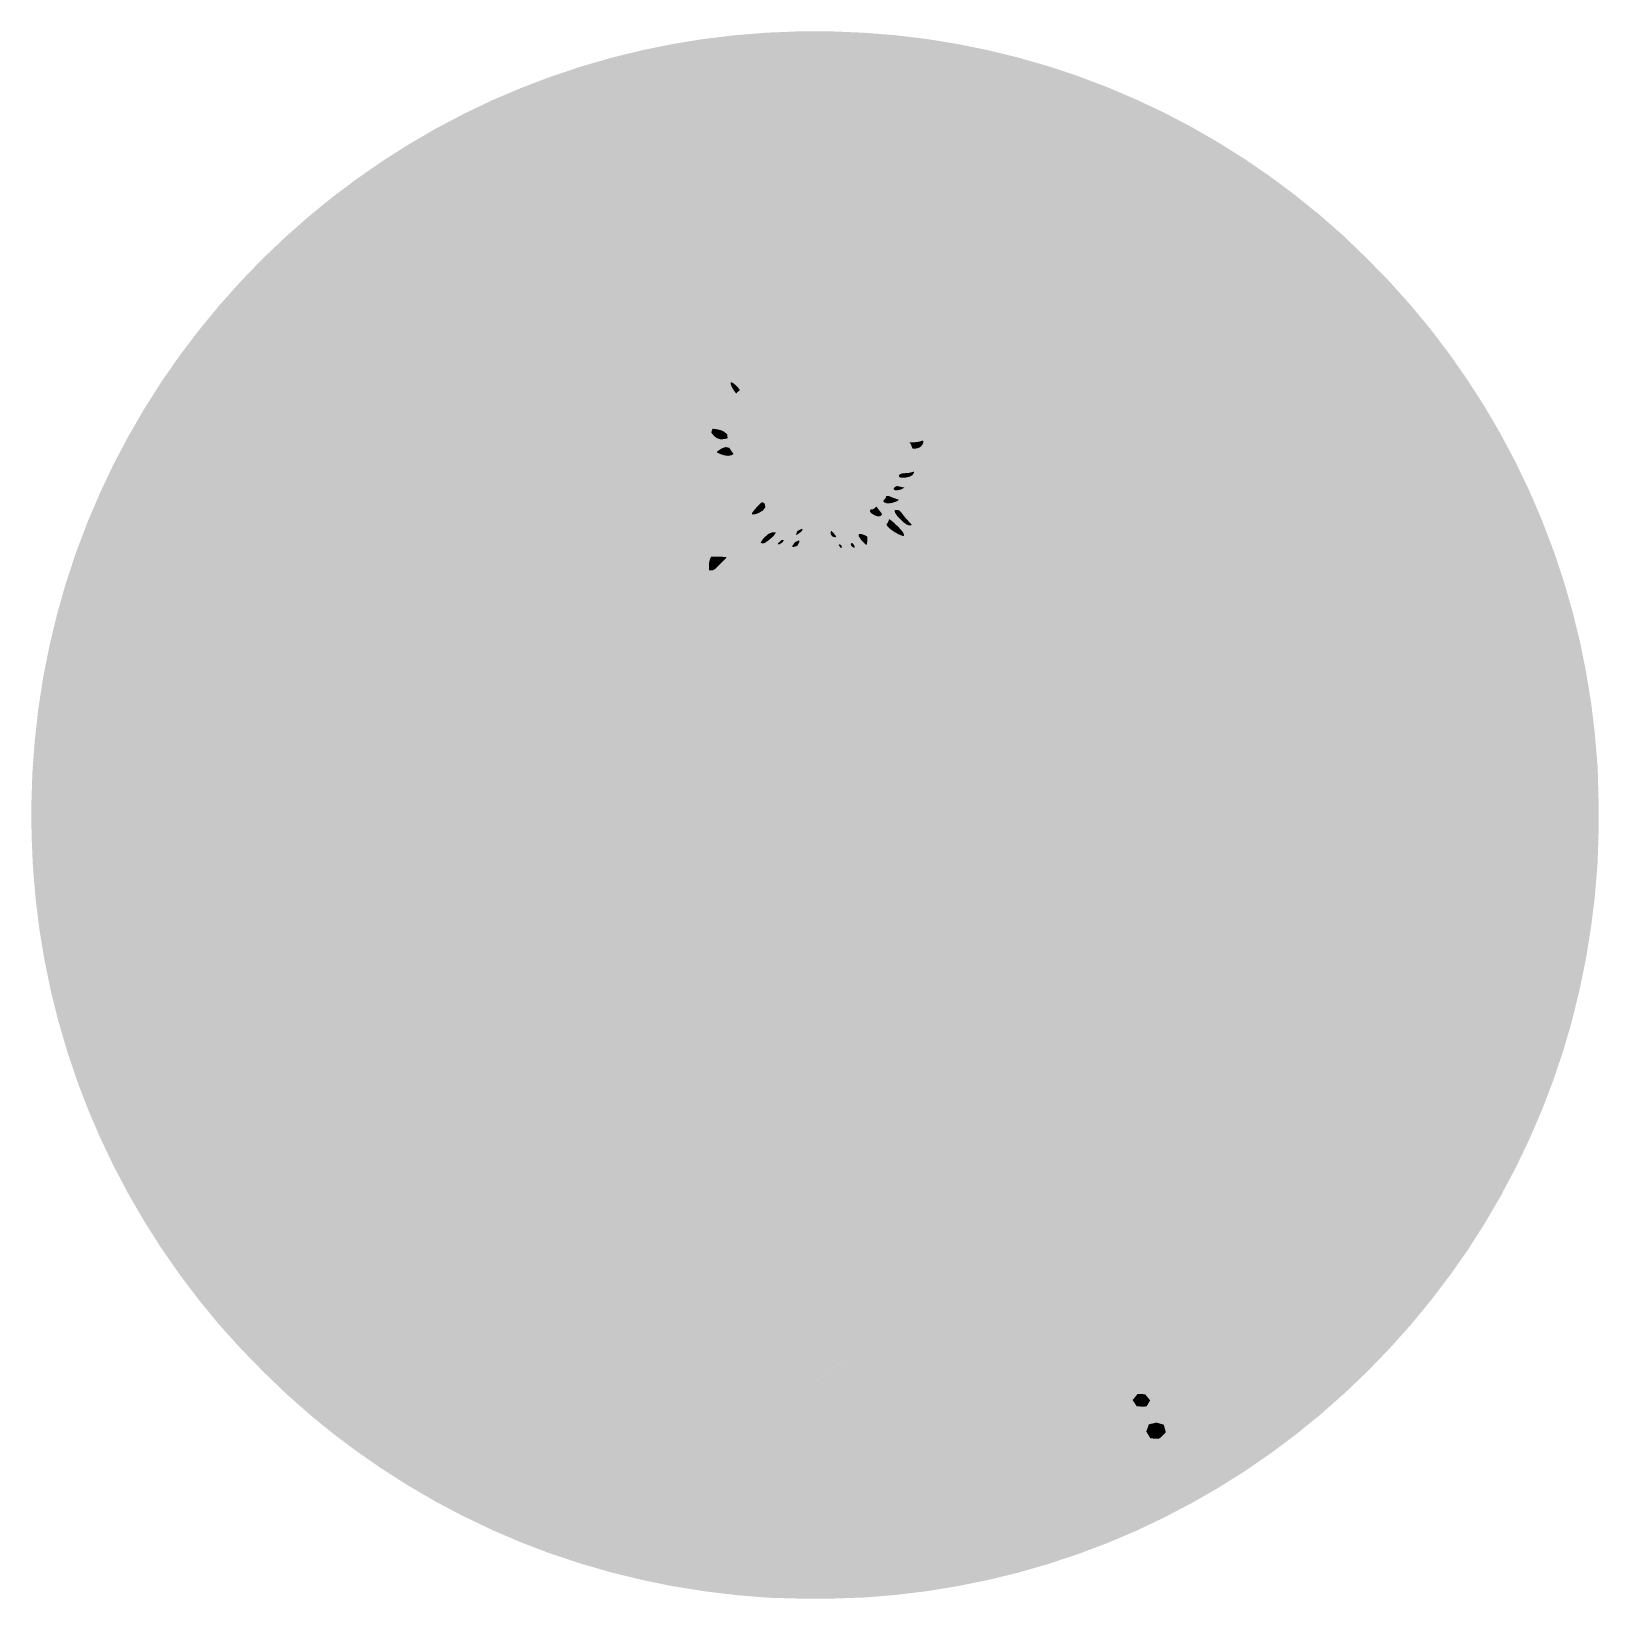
# Model space of a CAD drawing. Extents: x -0.9 to 0.9, y -0.9 to 0.9.
import ezdxf

# ---------------------------------------------------------------- set-up
doc = ezdxf.new("R2010")
doc.units = 0
doc.header["$LTSCALE"] = 0.01
doc.header["$MEASUREMENT"] = 0
doc.layers.add('G-ANNO-DETL-LOGO-PATT-COLR', color=7, linetype='Continuous', lineweight=20)

msp = doc.modelspace()

# ---------------------------------------------------------------- hatches: boundary and pattern name
at = {"layer": 'G-ANNO-DETL-LOGO-PATT-COLR', "linetype": 'ByBlock', "lineweight": -2, "transparency": 16777216}
h = msp.add_hatch(color=0, dxfattribs=at)
h.dxf.hatch_style = 1
h.set_gradient(color1=(0, 62, 178), color2=(0, 62, 178), tint=1)
h.paths.add_polyline_path([(-0.5506, -0.7117), (-0.579, -0.6887), (-0.6067, -0.6642), (-0.6332, -0.6387), (-0.6591, -0.6121), (-0.6838, -0.5847), (-0.7072, -0.5562), (-0.7292, -0.5271), (-0.7499, -0.4974), (-0.7692, -0.467), (-0.7873, -0.4359), (-0.8041, -0.4042), (-0.8196, -0.3718), (-0.8338, -0.3389), (-0.8466, -0.3054), (-0.8581, -0.2713), (-0.8682, -0.2368), (-0.8769, -0.2019), (-0.8843, -0.1662), (-0.8901, -0.1309), (-0.8945, -0.0953), (-0.8975, -0.0594), (-0.8991, -0.0233), (-0.8993, 0.0128), (-0.8981, 0.0491), (-0.8954, 0.0856), (-0.8913, 0.1224), (-0.8856, 0.1588), (-0.8784, 0.1949), (-0.8698, 0.2306), (-0.8598, 0.2659), (-0.8483, 0.3006), (-0.8354, 0.3349), (-0.8211, 0.3685), (-0.8055, 0.4016), (-0.7884, 0.434), (-0.7701, 0.4657), (-0.7504, 0.4968), (-0.7294, 0.527), (-0.707, 0.5565), (-0.6835, 0.5851), (-0.6596, 0.6119), (-0.6347, 0.6377), (-0.6089, 0.6624), (-0.5821, 0.6861), (-0.5544, 0.7087), (-0.5258, 0.7302), (-0.4963, 0.7507), (-0.466, 0.7699), (-0.4346, 0.7882), (-0.4025, 0.8051), (-0.3698, 0.8207), (-0.3365, 0.8348), (-0.3027, 0.8477), (-0.2685, 0.8591), (-0.2338, 0.8691), (-0.1986, 0.8778), (-0.1632, 0.885), (-0.1273, 0.8908), (-0.0913, 0.8951), (-0.0549, 0.898), (-0.0184, 0.8995), (0.0183, 0.8995), (0.0551, 0.898), (0.0921, 0.8951), (0.1277, 0.8908), (0.1631, 0.8851), (0.1982, 0.878), (0.233, 0.8695), (0.2672, 0.8597), (0.301, 0.8485), (0.3344, 0.8359), (0.3671, 0.822), (0.3994, 0.8069), (0.431, 0.7904), (0.462, 0.7726), (0.4923, 0.7536), (0.5219, 0.7333), (0.5508, 0.7118), (0.5789, 0.6891), (0.6068, 0.6647), (0.6336, 0.6388), (0.6593, 0.6125), (0.6839, 0.585), (0.7066, 0.5575), (0.7283, 0.529), (0.7487, 0.4998), (0.7679, 0.47), (0.7863, 0.4386), (0.8038, 0.4057), (0.8199, 0.3722), (0.8346, 0.338), (0.8478, 0.3032), (0.8596, 0.2679), (0.8699, 0.232), (0.8783, 0.1975), (0.8853, 0.1626), (0.891, 0.1277), (0.8952, 0.0923), (0.8983, 0.0552), (0.8993, 0.0183), (0.8994, -0.0186), (0.8982, -0.0553), (0.8952, -0.0922), (0.8907, -0.1287), (0.8849, -0.1647), (0.8776, -0.2003), (0.869, -0.2355), (0.8589, -0.2701), (0.8474, -0.3043), (0.8345, -0.3381), (0.8202, -0.3714), (0.8045, -0.4042), (0.7874, -0.4365), (0.769, -0.4681), (0.7497, -0.4984), (0.729, -0.5279), (0.7071, -0.5567), (0.6841, -0.5847), (0.6598, -0.6118), (0.6345, -0.638), (0.6083, -0.6631), (0.581, -0.6872), (0.5529, -0.7101), (0.524, -0.7318), (0.4943, -0.7523), (0.464, -0.7714), (0.4332, -0.7891), (0.4017, -0.8056), (0.3699, -0.8208), (0.3357, -0.8354), (0.3008, -0.8485), (0.2665, -0.8598), (0.2328, -0.8695), (0.1987, -0.8778), (0.1641, -0.8848), (0.1292, -0.8905), (0.094, -0.8948), (0.0585, -0.8978), (0.0212, -0.8991), (-0.0156, -0.8992), (-0.0527, -0.8982), (-0.0889, -0.8953), (-0.1258, -0.8909), (-0.1622, -0.8851), (-0.1982, -0.8778), (-0.2338, -0.8691), (-0.2688, -0.859), (-0.3034, -0.8475), (-0.3374, -0.8346), (-0.3708, -0.8202), (-0.4036, -0.8045), (-0.4359, -0.7875), (-0.4675, -0.769), (-0.4985, -0.7492), (-0.5287, -0.7281)])
h.paths.add_polyline_path([(-0.6958, 0.5376), (-0.7232, 0.5004), (-0.7474, 0.4636), (-0.7692, 0.4266), (-0.7891, 0.3887), (-0.807, 0.3499), (-0.8231, 0.3102), (-0.8372, 0.2699), (-0.8493, 0.2288), (-0.8598, 0.1852), (-0.8682, 0.14), (-0.8743, 0.0942), (-0.8777, 0.0534), (-0.8789, 0.0106), (-0.8787, -0.0267), (-0.8775, -0.0575), (-0.8745, -0.0916), (-0.8689, -0.1354), (-0.8611, -0.1787), (-0.8512, -0.2215), (-0.8391, -0.2636), (-0.825, -0.3051), (-0.8088, -0.3458), (-0.7905, -0.3857), (-0.7702, -0.4248), (-0.7519, -0.4564), (-0.734, -0.4841), (-0.7104, -0.5183), (-0.6824, -0.5545), (-0.6525, -0.5892), (-0.621, -0.6223), (-0.5879, -0.6537), (-0.5532, -0.6833), (-0.5172, -0.7111), (-0.4798, -0.737), (-0.4413, -0.7608), (-0.4032, -0.7818), (-0.365, -0.8004), (-0.324, -0.8179), (-0.2843, -0.8326), (-0.244, -0.8452), (-0.2031, -0.8559), (-0.1615, -0.8646), (-0.1166, -0.8717), (-0.0854, -0.8753), (-0.0537, -0.8778), (-0.0154, -0.8791), (0.021, -0.8789), (0.0561, -0.8777), (0.0886, -0.875), (0.1333, -0.8694), (0.1771, -0.8617), (0.2202, -0.8518), (0.2628, -0.8397), (0.3051, -0.8253), (0.3458, -0.8091), (0.3859, -0.7908), (0.425, -0.7704), (0.4631, -0.748), (0.5, -0.7237), (0.5357, -0.6976), (0.5702, -0.6696), (0.6033, -0.6399), (0.635, -0.6084), (0.6652, -0.5753), (0.6938, -0.5406), (0.7195, -0.5062), (0.7434, -0.4706), (0.7654, -0.434), (0.7856, -0.3965), (0.8039, -0.358), (0.8202, -0.3188), (0.8347, -0.2787), (0.8472, -0.238), (0.8577, -0.1966), (0.8662, -0.1547), (0.8726, -0.1123), (0.877, -0.0693), (0.8792, -0.0236), (0.8795, 0.0097), (0.8779, 0.0563), (0.8742, 0.0986), (0.8682, 0.1424), (0.8601, 0.1855), (0.8499, 0.228), (0.8376, 0.2698), (0.8233, 0.3109), (0.807, 0.3511), (0.7887, 0.3904), (0.7684, 0.4287), (0.7462, 0.4661), (0.7221, 0.5024), (0.6961, 0.5377), (0.6683, 0.5717), (0.6387, 0.6045), (0.6073, 0.6361), (0.5746, 0.6659), (0.5412, 0.6934), (0.5039, 0.721), (0.4652, 0.7467), (0.4277, 0.7689), (0.3893, 0.7891), (0.3506, 0.8071), (0.3111, 0.8231), (0.2708, 0.8372), (0.2299, 0.8492), (0.1884, 0.8593), (0.1464, 0.8674), (0.1039, 0.8734), (0.058, 0.8777), (0.026, 0.879), (-0.011, 0.8791), (-0.0567, 0.8777), (-0.0943, 0.8746), (-0.1272, 0.8704), (-0.171, 0.8629), (-0.2142, 0.8532), (-0.2566, 0.8415), (-0.2983, 0.8276), (-0.3392, 0.8117), (-0.3792, 0.7937), (-0.4182, 0.7738), (-0.4562, 0.752), (-0.4931, 0.7282), (-0.5288, 0.7026), (-0.5633, 0.6752), (-0.5965, 0.6461), (-0.6282, 0.6151), (-0.6586, 0.5825), (-0.6874, 0.5483)], flags=16)
h = msp.add_hatch(color=0, dxfattribs=at)
h.dxf.hatch_style = 1
h.set_gradient(color1=(254, 254, 254), color2=(254, 254, 254), tint=1)
h.paths.add_polyline_path([(-0.6958, 0.5376), (-0.7232, 0.5004), (-0.7474, 0.4636), (-0.7692, 0.4266), (-0.7891, 0.3887), (-0.807, 0.3499), (-0.8231, 0.3102), (-0.8372, 0.2699), (-0.8493, 0.2288), (-0.8598, 0.1852), (-0.8682, 0.14), (-0.8743, 0.0942), (-0.8777, 0.0534), (-0.8789, 0.0106), (-0.8787, -0.0267), (-0.8775, -0.0575), (-0.8745, -0.0916), (-0.8689, -0.1354), (-0.8611, -0.1787), (-0.8512, -0.2215), (-0.8391, -0.2636), (-0.825, -0.3051), (-0.8088, -0.3458), (-0.7905, -0.3857), (-0.7702, -0.4248), (-0.7519, -0.4564), (-0.734, -0.4841), (-0.7104, -0.5183), (-0.6824, -0.5545), (-0.6525, -0.5892), (-0.621, -0.6223), (-0.5879, -0.6537), (-0.5532, -0.6833), (-0.5172, -0.7111), (-0.4798, -0.737), (-0.4413, -0.7608), (-0.4032, -0.7818), (-0.365, -0.8004), (-0.324, -0.8179), (-0.2843, -0.8326), (-0.244, -0.8452), (-0.2031, -0.8559), (-0.1615, -0.8646), (-0.1166, -0.8717), (-0.0854, -0.8753), (-0.0537, -0.8778), (-0.0154, -0.8791), (0.021, -0.8789), (0.0561, -0.8777), (0.0886, -0.875), (0.1333, -0.8694), (0.1771, -0.8617), (0.2202, -0.8518), (0.2628, -0.8397), (0.3051, -0.8253), (0.3458, -0.8091), (0.3859, -0.7908), (0.425, -0.7704), (0.4631, -0.748), (0.5, -0.7237), (0.5357, -0.6976), (0.5702, -0.6696), (0.6033, -0.6399), (0.635, -0.6084), (0.6652, -0.5753), (0.6938, -0.5406), (0.7195, -0.5062), (0.7434, -0.4706), (0.7654, -0.434), (0.7856, -0.3965), (0.8039, -0.358), (0.8202, -0.3188), (0.8347, -0.2787), (0.8472, -0.238), (0.8577, -0.1966), (0.8662, -0.1547), (0.8726, -0.1123), (0.877, -0.0693), (0.8792, -0.0236), (0.8795, 0.0097), (0.8779, 0.0563), (0.8742, 0.0986), (0.8682, 0.1424), (0.8601, 0.1855), (0.8499, 0.228), (0.8376, 0.2698), (0.8233, 0.3109), (0.807, 0.3511), (0.7887, 0.3904), (0.7684, 0.4287), (0.7462, 0.4661), (0.7221, 0.5024), (0.6961, 0.5377), (0.6683, 0.5717), (0.6387, 0.6045), (0.6073, 0.6361), (0.5746, 0.6659), (0.5412, 0.6934), (0.5039, 0.721), (0.4652, 0.7467), (0.4277, 0.7689), (0.3893, 0.7891), (0.3506, 0.8071), (0.3111, 0.8231), (0.2708, 0.8372), (0.2299, 0.8492), (0.1884, 0.8593), (0.1464, 0.8674), (0.1039, 0.8734), (0.058, 0.8777), (0.026, 0.879), (-0.011, 0.8791), (-0.0567, 0.8777), (-0.0943, 0.8746), (-0.1272, 0.8704), (-0.171, 0.8629), (-0.2142, 0.8532), (-0.2566, 0.8415), (-0.2983, 0.8276), (-0.3392, 0.8117), (-0.3792, 0.7937), (-0.4182, 0.7738), (-0.4562, 0.752), (-0.4931, 0.7282), (-0.5288, 0.7026), (-0.5633, 0.6752), (-0.5965, 0.6461), (-0.6282, 0.6151), (-0.6586, 0.5825), (-0.6874, 0.5483)])
h.paths.add_polyline_path([(-0.0235, -0.706), (-0.0697, -0.703), (-0.1153, -0.697), (-0.1602, -0.6881), (-0.2045, -0.6762), (-0.2479, -0.6614), (-0.2905, -0.6437), (-0.3323, -0.6231), (-0.3693, -0.6019), (-0.4081, -0.5763), (-0.4422, -0.5506), (-0.4759, -0.5215), (-0.5084, -0.4897), (-0.5389, -0.4562), (-0.5669, -0.4209), (-0.5925, -0.3842), (-0.6156, -0.3461), (-0.6362, -0.3067), (-0.6543, -0.2662), (-0.6697, -0.2245), (-0.6825, -0.182), (-0.6926, -0.1385), (-0.7, -0.0943), (-0.7045, -0.0499), (-0.706, -0.0057), (-0.705, 0.0395), (-0.7015, 0.0827), (-0.695, 0.1263), (-0.6858, 0.1693), (-0.6739, 0.2115), (-0.6595, 0.2529), (-0.6425, 0.2933), (-0.623, 0.3326), (-0.6011, 0.3707), (-0.5767, 0.4074), (-0.5485, 0.4445), (-0.5185, 0.4791), (-0.4863, 0.5118), (-0.4525, 0.5421), (-0.4178, 0.5693), (-0.3821, 0.5939), (-0.3451, 0.6163), (-0.3069, 0.6362), (-0.2676, 0.6538), (-0.2274, 0.6689), (-0.1863, 0.6815), (-0.1444, 0.6916), (-0.1019, 0.6992), (-0.057, 0.7041), (-0.0123, 0.7062), (0.0328, 0.7057), (0.0757, 0.7025), (0.1211, 0.6961), (0.1659, 0.6868), (0.2098, 0.6747), (0.2528, 0.6598), (0.2947, 0.6422), (0.3354, 0.6219), (0.3748, 0.5989), (0.4128, 0.5733), (0.4493, 0.5451), (0.4828, 0.5155), (0.5156, 0.4827), (0.5457, 0.4486), (0.5721, 0.4145), (0.5964, 0.3787), (0.6186, 0.3414), (0.6384, 0.3031), (0.6556, 0.2638), (0.671, 0.222), (0.6838, 0.1786), (0.6938, 0.1344), (0.7009, 0.0898), (0.7052, 0.0447), (0.7066, -0.0007), (0.7051, -0.0462), (0.701, -0.0896), (0.6939, -0.1336), (0.6842, -0.1769), (0.6717, -0.2195), (0.6567, -0.2611), (0.639, -0.3017), (0.6189, -0.341), (0.5963, -0.3791), (0.5712, -0.4158), (0.5438, -0.4508), (0.5129, -0.4856), (0.4828, -0.5155), (0.4484, -0.5458), (0.4116, -0.574), (0.3731, -0.5998), (0.3332, -0.6229), (0.2922, -0.6433), (0.2501, -0.6609), (0.207, -0.6756), (0.1631, -0.6875), (0.1183, -0.6966), (0.0729, -0.7027), (0.0269, -0.7059), (-0.0196, -0.7061)], flags=16)
h.paths.add_polyline_path([(-0.8399, 0.1458), (-0.8414, 0.1543), (-0.8416, 0.1614), (-0.8416, 0.1743), (-0.8414, 0.1834), (-0.8405, 0.1916), (-0.8388, 0.2004), (-0.8367, 0.2084), (-0.8342, 0.2157), (-0.8307, 0.2239), (-0.8276, 0.2304), (-0.8224, 0.2378), (-0.8139, 0.238), (-0.8058, 0.2348), (-0.7985, 0.2313), (-0.7959, 0.2235), (-0.8025, 0.2191), (-0.8116, 0.2184), (-0.8178, 0.2123), (-0.8217, 0.2043), (-0.8238, 0.1956), (-0.8244, 0.1873), (-0.824, 0.1786), (-0.8216, 0.17), (-0.8167, 0.1624), (-0.8105, 0.1564), (-0.8038, 0.1517), (-0.7972, 0.1481), (-0.7892, 0.1447), (-0.7808, 0.142), (-0.7722, 0.1405), (-0.7643, 0.1403), (-0.7558, 0.141), (-0.7469, 0.143), (-0.7388, 0.1459), (-0.7315, 0.15), (-0.725, 0.1553), (-0.7196, 0.1624), (-0.7158, 0.1703), (-0.7135, 0.1789), (-0.7133, 0.1854), (-0.7133, 0.1948), (-0.7135, 0.2023), (-0.7151, 0.2114), (-0.7062, 0.2121), (-0.6982, 0.208), (-0.6952, 0.1998), (-0.6945, 0.1911), (-0.6943, 0.1827), (-0.6951, 0.175), (-0.6961, 0.1697), (-0.6982, 0.1609), (-0.7006, 0.1533), (-0.7032, 0.1466), (-0.7061, 0.1404), (-0.7105, 0.1327), (-0.7153, 0.1259), (-0.7202, 0.1203), (-0.7256, 0.1151), (-0.7315, 0.1106), (-0.7378, 0.1066), (-0.7446, 0.1032), (-0.7521, 0.1005), (-0.7591, 0.0988), (-0.7662, 0.0978), (-0.775, 0.0976), (-0.7826, 0.0986), (-0.7894, 0.1002), (-0.7955, 0.102), (-0.8035, 0.105), (-0.8105, 0.1086), (-0.8178, 0.1134), (-0.8243, 0.119), (-0.83, 0.1254), (-0.8348, 0.1329), (-0.8385, 0.1412)], flags=16)
h.paths.add_polyline_path([(-0.6849, 0.2751), (-0.6926, 0.2797), (-0.6961, 0.2811), (-0.7119, 0.2879), (-0.7289, 0.2953), (-0.746, 0.3027), (-0.763, 0.3103), (-0.7683, 0.3127), (-0.7762, 0.3161), (-0.7846, 0.3144), (-0.7918, 0.3088), (-0.7993, 0.3123), (-0.7971, 0.3205), (-0.794, 0.3273), (-0.7902, 0.3354), (-0.7862, 0.3445), (-0.7828, 0.3523), (-0.781, 0.3568), (-0.7775, 0.3657), (-0.7733, 0.3735), (-0.7649, 0.3718), (-0.7642, 0.3629), (-0.7618, 0.3542), (-0.7563, 0.3512), (-0.7393, 0.3435), (-0.7222, 0.3361), (-0.7053, 0.3287), (-0.6883, 0.3214), (-0.6717, 0.3144), (-0.6629, 0.3137), (-0.6583, 0.3184), (-0.6498, 0.3189), (-0.6499, 0.31), (-0.6517, 0.3058), (-0.6584, 0.2912), (-0.6633, 0.2802), (-0.6656, 0.2747), (-0.6697, 0.2647), (-0.6743, 0.2572), (-0.6823, 0.2594), (-0.6827, 0.2646), (-0.6821, 0.2724)], flags=16)
h.paths.add_polyline_path([(-0.6236, 0.3789), (-0.6247, 0.3875), (-0.6213, 0.3958), (-0.6223, 0.4024), (-0.6223, 0.4024), (-0.6223, 0.4024), (-0.6224, 0.4024), (-0.6224, 0.4025), (-0.6242, 0.404), (-0.639, 0.4154), (-0.6539, 0.4265), (-0.6687, 0.4375), (-0.6837, 0.4486), (-0.6939, 0.4559), (-0.7017, 0.4605), (-0.7032, 0.4603), (-0.7032, 0.4603), (-0.7033, 0.4602), (-0.7075, 0.4554), (-0.7126, 0.4484), (-0.7151, 0.4441), (-0.7151, 0.444), (-0.7151, 0.4439), (-0.7151, 0.4439), (-0.7151, 0.4439), (-0.7136, 0.44), (-0.7091, 0.4321), (-0.7132, 0.4242), (-0.7216, 0.4258), (-0.7252, 0.4283), (-0.7315, 0.4329), (-0.7378, 0.4382), (-0.7375, 0.447), (-0.7332, 0.4531), (-0.722, 0.468), (-0.711, 0.483), (-0.7001, 0.4978), (-0.6891, 0.5129), (-0.6793, 0.5267), (-0.6766, 0.5306), (-0.6743, 0.5343), (-0.6692, 0.5384), (-0.6692, 0.5384), (-0.6692, 0.5384), (-0.6692, 0.5384), (-0.6691, 0.5384), (-0.6691, 0.5384), (-0.6691, 0.5384), (-0.6691, 0.5384), (-0.6691, 0.5384), (-0.6691, 0.5384), (-0.669, 0.5384), (-0.669, 0.5384), (-0.669, 0.5384), (-0.669, 0.5384), (-0.6689, 0.5384), (-0.6689, 0.5384), (-0.6689, 0.5384), (-0.6689, 0.5383), (-0.6688, 0.5383), (-0.6688, 0.5383), (-0.6687, 0.5383), (-0.6687, 0.5383), (-0.6686, 0.5383), (-0.6665, 0.5372), (-0.6592, 0.5322), (-0.6548, 0.5289), (-0.6482, 0.5232), (-0.6468, 0.5216), (-0.6468, 0.5215), (-0.6468, 0.5215), (-0.6467, 0.5214), (-0.6467, 0.5214), (-0.6467, 0.5213), (-0.6467, 0.5213), (-0.6466, 0.5213), (-0.6466, 0.5212), (-0.6466, 0.5212), (-0.6466, 0.5212), (-0.6466, 0.5212), (-0.6466, 0.5212), (-0.6466, 0.5211), (-0.6466, 0.5211), (-0.6466, 0.5147), (-0.6544, 0.5112), (-0.661, 0.512), (-0.6688, 0.5082), (-0.6739, 0.5017), (-0.6742, 0.4935), (-0.6742, 0.4935), (-0.6742, 0.4934), (-0.6741, 0.4934), (-0.674, 0.4933), (-0.6721, 0.4918), (-0.6583, 0.4816), (-0.6433, 0.4706), (-0.6284, 0.4598), (-0.6133, 0.4489), (-0.6042, 0.4424), (-0.5962, 0.4381), (-0.5876, 0.4403), (-0.5803, 0.446), (-0.5729, 0.442), (-0.5735, 0.4331), (-0.578, 0.4264), (-0.5803, 0.4235), (-0.5849, 0.4176), (-0.5868, 0.4151), (-0.5906, 0.4099), (-0.5957, 0.4026), (-0.6, 0.3963), (-0.6042, 0.39), (-0.6092, 0.3829), (-0.6162, 0.3772)], flags=16)
h.paths.add_polyline_path([(-0.5595, 0.5796), (-0.5718, 0.5828), (-0.578, 0.5843), (-0.5853, 0.5859), (-0.5923, 0.5871), (-0.6013, 0.5881), (-0.6104, 0.5879), (-0.619, 0.5858), (-0.6209, 0.5939), (-0.6208, 0.594), (-0.6208, 0.5941), (-0.6206, 0.5944), (-0.6168, 0.5996), (-0.6143, 0.6027), (-0.6094, 0.6087), (-0.6043, 0.6146), (-0.601, 0.6184), (-0.5958, 0.6237), (-0.5957, 0.6238), (-0.5957, 0.6239), (-0.5956, 0.6239), (-0.5956, 0.6239), (-0.5956, 0.6239), (-0.5955, 0.6239), (-0.5955, 0.624), (-0.5955, 0.624), (-0.5955, 0.624), (-0.5954, 0.624), (-0.5954, 0.624), (-0.5954, 0.624), (-0.5943, 0.6245), (-0.5862, 0.6248), (-0.5772, 0.6238), (-0.5706, 0.6226), (-0.5615, 0.6207), (-0.5559, 0.6193), (-0.5496, 0.6176), (-0.5427, 0.6157), (-0.5339, 0.6133), (-0.5309, 0.6127), (-0.5308, 0.6127), (-0.5308, 0.6127), (-0.5308, 0.6127), (-0.5308, 0.6127), (-0.5308, 0.6127), (-0.5308, 0.6127), (-0.5308, 0.6127), (-0.5308, 0.6127), (-0.5308, 0.6127), (-0.5308, 0.6127), (-0.5308, 0.6127), (-0.5308, 0.6127), (-0.5308, 0.6128), (-0.5308, 0.6128), (-0.5308, 0.6128), (-0.5308, 0.6128), (-0.5308, 0.6128), (-0.5308, 0.6128), (-0.5308, 0.6129), (-0.5308, 0.6129), (-0.5308, 0.6129), (-0.5308, 0.613), (-0.5308, 0.613), (-0.5308, 0.6131), (-0.5312, 0.6163), (-0.5341, 0.6346), (-0.5372, 0.6529), (-0.5386, 0.6614), (-0.5394, 0.6701), (-0.5346, 0.6766), (-0.5274, 0.6821), (-0.5202, 0.6804), (-0.5202, 0.6804), (-0.5202, 0.6803), (-0.5201, 0.6803), (-0.5201, 0.6802), (-0.52, 0.6801), (-0.52, 0.68), (-0.5196, 0.6788), (-0.5184, 0.67), (-0.5182, 0.6685), (-0.5168, 0.6544), (-0.5155, 0.641), (-0.5143, 0.6309), (-0.5133, 0.6236), (-0.512, 0.6155), (-0.5101, 0.6072), (-0.5061, 0.601), (-0.5045, 0.599), (-0.4923, 0.585), (-0.4853, 0.5772), (-0.4811, 0.5728), (-0.4761, 0.5677), (-0.4743, 0.5667), (-0.4656, 0.5685), (-0.4567, 0.5697), (-0.4537, 0.5614), (-0.4586, 0.555), (-0.4619, 0.5519), (-0.4758, 0.5395), (-0.487, 0.5292), (-0.4963, 0.5203), (-0.5036, 0.5147), (-0.5118, 0.518), (-0.5116, 0.5268), (-0.5069, 0.5348), (-0.5092, 0.543), (-0.5127, 0.5473), (-0.5165, 0.5516), (-0.5292, 0.5652), (-0.5371, 0.5737)], flags=16)
h.paths.add_polyline_path([(-0.3047, 0.6631), (-0.3125, 0.6651), (-0.3197, 0.6682), (-0.327, 0.6725), (-0.3328, 0.6768), (-0.3382, 0.6818), (-0.3437, 0.688), (-0.3488, 0.695), (-0.3532, 0.7026), (-0.3567, 0.7101), (-0.3592, 0.7174), (-0.361, 0.7249), (-0.3619, 0.734), (-0.3619, 0.7414), (-0.3612, 0.749), (-0.3597, 0.7571), (-0.3573, 0.7642), (-0.3544, 0.7708), (-0.3507, 0.777), (-0.3464, 0.7828), (-0.3415, 0.7883), (-0.3356, 0.7937), (-0.3286, 0.799), (-0.3229, 0.8025), (-0.3165, 0.806), (-0.3091, 0.8093), (-0.3004, 0.8125), (-0.2925, 0.815), (-0.2855, 0.8168), (-0.277, 0.8185), (-0.2697, 0.8194), (-0.2608, 0.8199), (-0.2527, 0.8194), (-0.2445, 0.8179), (-0.2362, 0.8151), (-0.229, 0.8111), (-0.2229, 0.8066), (-0.2172, 0.8011), (-0.2125, 0.7954), (-0.2082, 0.7891), (-0.2044, 0.7822), (-0.2015, 0.7758), (-0.1988, 0.7688), (-0.1968, 0.7617), (-0.1955, 0.7546), (-0.1949, 0.7473), (-0.1951, 0.7382), (-0.196, 0.73), (-0.1982, 0.7213), (-0.2016, 0.7129), (-0.2057, 0.7058), (-0.2103, 0.6992), (-0.2156, 0.6931), (-0.2216, 0.6874), (-0.2282, 0.6824), (-0.2354, 0.6778), (-0.2411, 0.6748), (-0.2477, 0.6718), (-0.2551, 0.6691), (-0.2616, 0.6671), (-0.2667, 0.6657), (-0.2738, 0.6642), (-0.2819, 0.6632), (-0.2903, 0.6627), (-0.2971, 0.6625)], flags=16)
h.paths.add_polyline_path([(-0.1348, 0.7112), (-0.1374, 0.7197), (-0.1304, 0.7252), (-0.1253, 0.7322), (-0.1254, 0.7402), (-0.127, 0.7587), (-0.1287, 0.777), (-0.1305, 0.7954), (-0.1322, 0.8139), (-0.1329, 0.8219), (-0.134, 0.8297), (-0.1397, 0.8365), (-0.1479, 0.8402), (-0.147, 0.8492), (-0.1412, 0.8517), (-0.1376, 0.8519), (-0.1303, 0.8524), (-0.1117, 0.8533), (-0.1026, 0.8538), (-0.0967, 0.8543), (-0.0887, 0.8551), (-0.0825, 0.856), (-0.0794, 0.8565), (-0.0724, 0.8577), (-0.0643, 0.8589), (-0.0551, 0.8592), (-0.0504, 0.8518), (-0.05, 0.8429), (-0.05, 0.8374), (-0.0513, 0.8283), (-0.0596, 0.8299), (-0.0645, 0.8376), (-0.0731, 0.8392), (-0.0816, 0.8386), (-0.09, 0.837), (-0.0937, 0.8298), (-0.0933, 0.822), (-0.0927, 0.8147), (-0.0922, 0.8093), (-0.0903, 0.8003), (-0.0818, 0.7991), (-0.0738, 0.8001), (-0.0656, 0.8018), (-0.057, 0.8036), (-0.0484, 0.8021), (-0.0471, 0.7932), (-0.051, 0.7851), (-0.0596, 0.7822), (-0.0608, 0.782), (-0.0777, 0.7806), (-0.0867, 0.7787), (-0.0883, 0.7698), (-0.0876, 0.761), (-0.0869, 0.7542), (-0.0862, 0.7484), (-0.085, 0.7397), (-0.0809, 0.7318), (-0.0745, 0.7285), (-0.071, 0.7206), (-0.0782, 0.7157), (-0.087, 0.7148), (-0.0937, 0.7144), (-0.099, 0.7139), (-0.1052, 0.7134), (-0.1109, 0.7127), (-0.1147, 0.7122), (-0.1241, 0.7109), (-0.133, 0.7104)], flags=16)
h.paths.add_polyline_path([(0.2199, 0.6888), (0.2019, 0.6932), (0.194, 0.695), (0.1874, 0.6965), (0.1792, 0.7005), (0.179, 0.7094), (0.1873, 0.7124), (0.1926, 0.7184), (0.1918, 0.726), (0.191, 0.7307), (0.1899, 0.7358), (0.1899, 0.7359), (0.1898, 0.736), (0.1898, 0.7361), (0.1897, 0.7362), (0.1888, 0.7369), (0.1887, 0.737), (0.1886, 0.737), (0.1862, 0.7378), (0.1833, 0.7386), (0.1682, 0.742), (0.16, 0.7437), (0.151, 0.7427), (0.1458, 0.7361), (0.1417, 0.7281), (0.146, 0.7207), (0.148, 0.7122), (0.1407, 0.7089), (0.1316, 0.7108), (0.1206, 0.7135), (0.1157, 0.7147), (0.1069, 0.7175), (0.1056, 0.726), (0.1141, 0.7291), (0.121, 0.7343), (0.1261, 0.7404), (0.13, 0.7455), (0.1411, 0.7605), (0.1519, 0.7755), (0.1627, 0.7905), (0.1735, 0.8055), (0.1844, 0.8205), (0.1925, 0.8313), (0.1971, 0.8372), (0.1972, 0.8373), (0.1972, 0.8374), (0.1972, 0.8374), (0.1973, 0.8374), (0.1981, 0.8381), (0.2068, 0.8385), (0.2152, 0.8348), (0.2177, 0.8314), (0.2177, 0.8314), (0.2177, 0.8314), (0.2177, 0.8313), (0.2177, 0.8313), (0.2177, 0.8313), (0.2177, 0.8313), (0.2177, 0.8313), (0.2177, 0.8313), (0.2177, 0.8313), (0.2177, 0.8313), (0.2177, 0.8313), (0.2177, 0.8313), (0.2178, 0.8313), (0.2178, 0.8313), (0.2178, 0.8312), (0.2178, 0.8312), (0.2178, 0.8312), (0.2178, 0.8312), (0.2178, 0.8312), (0.2178, 0.8312), (0.2178, 0.8312), (0.2178, 0.8312), (0.2178, 0.8311), (0.2178, 0.8311), (0.2178, 0.8311), (0.2178, 0.8311), (0.2178, 0.8311), (0.2178, 0.831), (0.2178, 0.831), (0.2178, 0.831), (0.2178, 0.831), (0.2178, 0.831), (0.2178, 0.8309), (0.2179, 0.8309), (0.2179, 0.8308), (0.2179, 0.8308), (0.2179, 0.8307), (0.2179, 0.8305), (0.2186, 0.8265), (0.2192, 0.8231), (0.2211, 0.8105), (0.2238, 0.7921), (0.2264, 0.7738), (0.229, 0.7555), (0.2316, 0.7371), (0.2343, 0.7186), (0.2357, 0.7095), (0.2359, 0.7082), (0.2359, 0.7082), (0.2359, 0.7081), (0.2359, 0.708), (0.2359, 0.7079), (0.236, 0.7079), (0.236, 0.7079), (0.236, 0.7078), (0.236, 0.7078), (0.236, 0.7078), (0.236, 0.7078), (0.236, 0.7077), (0.236, 0.7077), (0.236, 0.7077), (0.236, 0.7077), (0.236, 0.7077), (0.236, 0.7077), (0.236, 0.7076), (0.236, 0.7076), (0.236, 0.7076), (0.236, 0.7076), (0.236, 0.7076), (0.236, 0.7076), (0.236, 0.7076), (0.236, 0.7076), (0.236, 0.7075), (0.236, 0.7075), (0.236, 0.7075), (0.236, 0.7075), (0.236, 0.7075), (0.236, 0.7075), (0.2397, 0.7019), (0.2457, 0.6953), (0.2437, 0.6862), (0.236, 0.6852), (0.2304, 0.6863), (0.2252, 0.6875)], flags=16)
h.paths.add_polyline_path([(0.3645, 0.6265), (0.356, 0.6286), (0.3499, 0.6309), (0.342, 0.6345), (0.3355, 0.6379), (0.3294, 0.6414), (0.3228, 0.6459), (0.3171, 0.6503), (0.3109, 0.6565), (0.3064, 0.6635), (0.3032, 0.6714), (0.3018, 0.68), (0.3029, 0.689), (0.3062, 0.6972), (0.3081, 0.701), (0.3167, 0.7175), (0.3256, 0.7338), (0.3344, 0.7501), (0.3429, 0.7662), (0.3456, 0.7747), (0.3408, 0.7825), (0.339, 0.7911), (0.3466, 0.7952), (0.3538, 0.7921), (0.3604, 0.7881), (0.3651, 0.7853), (0.3707, 0.7821), (0.3776, 0.7783), (0.3848, 0.7745), (0.3924, 0.7707), (0.4, 0.7657), (0.4001, 0.7568), (0.3917, 0.7541), (0.3835, 0.7521), (0.3805, 0.7477), (0.3714, 0.7323), (0.3626, 0.7167), (0.3534, 0.7006), (0.3458, 0.6869), (0.3421, 0.6794), (0.3395, 0.6708), (0.3404, 0.6617), (0.346, 0.6547), (0.3529, 0.65), (0.3605, 0.6465), (0.3693, 0.6446), (0.3784, 0.6459), (0.3865, 0.65), (0.3924, 0.6566), (0.3964, 0.6629), (0.3989, 0.6673), (0.4078, 0.6836), (0.4166, 0.7001), (0.4246, 0.7152), (0.4268, 0.7195), (0.4304, 0.7279), (0.4273, 0.7363), (0.427, 0.7452), (0.435, 0.7482), (0.4417, 0.7446), (0.4483, 0.7406), (0.4551, 0.7371), (0.4633, 0.7329), (0.4662, 0.7247), (0.4597, 0.7196), (0.4508, 0.7175), (0.4455, 0.71), (0.4439, 0.7073), (0.4351, 0.6909), (0.4265, 0.6745), (0.4178, 0.6582), (0.4136, 0.6506), (0.4089, 0.6436), (0.4027, 0.6373), (0.3957, 0.6324), (0.3881, 0.6292), (0.3802, 0.6271), (0.3716, 0.6261)], flags=16)
h.paths.add_polyline_path([(0.5827, 0.6065), (0.5766, 0.6011), (0.5681, 0.6001), (0.565, 0.6081), (0.5691, 0.6158), (0.5707, 0.6245), (0.5655, 0.6318), (0.5584, 0.637), (0.5496, 0.6387), (0.5413, 0.6353), (0.5355, 0.6285), (0.5332, 0.6198), (0.5346, 0.6111), (0.5382, 0.6039), (0.5441, 0.5938), (0.548, 0.5866), (0.5512, 0.5788), (0.5533, 0.5702), (0.5531, 0.5613), (0.5505, 0.5533), (0.5463, 0.5463), (0.5406, 0.5402), (0.534, 0.5353), (0.5262, 0.5319), (0.5185, 0.5305), (0.5096, 0.5298), (0.5014, 0.5306), (0.4927, 0.533), (0.4847, 0.5365), (0.4777, 0.5406), (0.4709, 0.5457), (0.4652, 0.5507), (0.4608, 0.5552), (0.4556, 0.5611), (0.4506, 0.5679), (0.4468, 0.5746), (0.4437, 0.5832), (0.4444, 0.5889), (0.4444, 0.5889), (0.4444, 0.5889), (0.4444, 0.5889), (0.4444, 0.5889), (0.4444, 0.5889), (0.4444, 0.5889), (0.4444, 0.5889), (0.4444, 0.5889), (0.4444, 0.589), (0.4445, 0.589), (0.4445, 0.589), (0.4445, 0.589), (0.4445, 0.589), (0.4445, 0.589), (0.4445, 0.589), (0.4445, 0.5891), (0.4445, 0.5891), (0.4446, 0.5891), (0.4446, 0.5891), (0.4446, 0.5891), (0.4446, 0.5892), (0.4446, 0.5892), (0.4446, 0.5892), (0.4447, 0.5893), (0.4447, 0.5893), (0.4447, 0.5894), (0.4447, 0.5894), (0.4448, 0.5894), (0.4448, 0.5895), (0.4449, 0.5896), (0.4451, 0.5898), (0.4467, 0.5915), (0.4535, 0.5978), (0.4604, 0.6037), (0.4659, 0.608), (0.466, 0.6081), (0.4661, 0.6082), (0.4662, 0.6082), (0.4662, 0.6082), (0.4663, 0.6083), (0.4663, 0.6083), (0.4663, 0.6083), (0.4664, 0.6083), (0.4664, 0.6084), (0.4664, 0.6084), (0.4665, 0.6084), (0.4665, 0.6084), (0.4665, 0.6084), (0.4665, 0.6084), (0.4666, 0.6084), (0.4666, 0.6085), (0.4666, 0.6085), (0.4666, 0.6085), (0.4666, 0.6085), (0.4667, 0.6085), (0.4667, 0.6085), (0.4667, 0.6085), (0.4667, 0.6085), (0.4667, 0.6085), (0.4667, 0.6085), (0.4667, 0.6085), (0.4668, 0.6085), (0.4668, 0.6085), (0.4668, 0.6085), (0.4668, 0.6086), (0.4668, 0.6086), (0.4668, 0.6086), (0.4668, 0.6086), (0.4668, 0.6086), (0.4668, 0.6086), (0.4668, 0.6086), (0.4669, 0.6086), (0.4669, 0.6086), (0.4669, 0.6086), (0.4669, 0.6086), (0.4669, 0.6086), (0.4669, 0.6086), (0.4669, 0.6086), (0.4669, 0.6086), (0.4669, 0.6086), (0.4669, 0.6086), (0.4669, 0.6086), (0.4678, 0.6084), (0.4746, 0.6023), (0.4723, 0.5944), (0.4671, 0.5876), (0.4662, 0.5787), (0.4701, 0.571), (0.4764, 0.5643), (0.4835, 0.5591), (0.4923, 0.5576), (0.5007, 0.5605), (0.5077, 0.5659), (0.5119, 0.5739), (0.5107, 0.5825), (0.5079, 0.5895), (0.505, 0.595), (0.5012, 0.6018), (0.4971, 0.6096), (0.4939, 0.618), (0.4928, 0.6267), (0.4931, 0.6338), (0.4959, 0.6422), (0.5002, 0.6497), (0.5056, 0.6565), (0.5124, 0.6623), (0.52, 0.6663), (0.5284, 0.6677), (0.5368, 0.6675), (0.5452, 0.6655), (0.5526, 0.6625), (0.5591, 0.6588), (0.5656, 0.654), (0.5711, 0.6491), (0.5773, 0.6428), (0.5824, 0.6369), (0.5877, 0.6296), (0.5912, 0.6213), (0.5908, 0.6142)], flags=16)
h.paths.add_polyline_path([(0.5968, 0.407), (0.5913, 0.4126), (0.5876, 0.4178), (0.5823, 0.4256), (0.5799, 0.4289), (0.576, 0.4342), (0.5717, 0.4399), (0.568, 0.4446), (0.5616, 0.4524), (0.557, 0.4584), (0.5541, 0.4669), (0.5599, 0.4735), (0.5677, 0.4704), (0.5742, 0.465), (0.5812, 0.4651), (0.5812, 0.4651), (0.5812, 0.4651), (0.5831, 0.4663), (0.5926, 0.4729), (0.6076, 0.4837), (0.6225, 0.4945), (0.6375, 0.5054), (0.6515, 0.5159), (0.6571, 0.5203), (0.6583, 0.5215), (0.66, 0.524), (0.6564, 0.5296), (0.6526, 0.5347), (0.6456, 0.5404), (0.6367, 0.538), (0.6292, 0.5425), (0.6309, 0.551), (0.638, 0.5565), (0.6435, 0.5603), (0.6506, 0.5645), (0.6507, 0.5645), (0.6508, 0.5645), (0.6508, 0.5645), (0.6508, 0.5645), (0.6509, 0.5645), (0.6509, 0.5645), (0.6509, 0.5645), (0.6581, 0.5597), (0.6614, 0.5554), (0.6637, 0.5521), (0.6741, 0.5367), (0.6826, 0.5244), (0.6877, 0.5173), (0.6921, 0.5113), (0.6978, 0.5039), (0.7094, 0.4894), (0.7146, 0.4828), (0.7192, 0.4766), (0.723, 0.4683), (0.7229, 0.4675), (0.7229, 0.4675), (0.7229, 0.4674), (0.7229, 0.4674), (0.7229, 0.4674), (0.7228, 0.4674), (0.7228, 0.4674), (0.7228, 0.4673), (0.7228, 0.4673), (0.7228, 0.4672), (0.7227, 0.4672), (0.7176, 0.4627), (0.7123, 0.4586), (0.7066, 0.4546), (0.698, 0.452), (0.6921, 0.4585), (0.6956, 0.4667), (0.696, 0.4754), (0.6914, 0.4824), (0.6841, 0.4875), (0.6829, 0.4869), (0.6829, 0.4869), (0.6829, 0.4869), (0.6828, 0.4869), (0.6828, 0.4869), (0.6809, 0.4855), (0.667, 0.4754), (0.652, 0.4644), (0.637, 0.4533), (0.6221, 0.4422), (0.6125, 0.435), (0.6107, 0.4336), (0.6107, 0.4335), (0.6106, 0.4335), (0.6106, 0.4335), (0.6106, 0.4335), (0.6106, 0.4335), (0.6106, 0.4334), (0.6062, 0.4288), (0.6058, 0.42), (0.609, 0.4121), (0.6035, 0.4056)], flags=16)
h.paths.add_polyline_path([(0.6662, 0.2833), (0.6622, 0.2892), (0.6559, 0.303), (0.6504, 0.3144), (0.6462, 0.3228), (0.6436, 0.328), (0.6406, 0.3342), (0.6383, 0.3398), (0.6383, 0.3399), (0.6392, 0.343), (0.6471, 0.3445), (0.6535, 0.339), (0.6621, 0.3383), (0.6705, 0.3422), (0.6832, 0.3485), (0.7, 0.3567), (0.7168, 0.3648), (0.7335, 0.373), (0.7429, 0.3775), (0.7495, 0.3811), (0.7509, 0.382), (0.751, 0.382), (0.751, 0.3821), (0.7511, 0.3822), (0.7512, 0.3822), (0.7512, 0.3823), (0.7513, 0.3824), (0.7514, 0.3824), (0.7514, 0.3825), (0.7536, 0.3904), (0.7543, 0.3989), (0.7632, 0.3991), (0.7667, 0.3927), (0.7722, 0.3804), (0.775, 0.3746), (0.7789, 0.3666), (0.7823, 0.36), (0.7862, 0.3526), (0.7901, 0.3442), (0.7876, 0.3365), (0.7794, 0.339), (0.7746, 0.3433), (0.7694, 0.3449), (0.7694, 0.3449), (0.7693, 0.3449), (0.7692, 0.3448), (0.7662, 0.3437), (0.7637, 0.3427), (0.7559, 0.3392), (0.7392, 0.3313), (0.7225, 0.3232), (0.7058, 0.315), (0.6891, 0.3068), (0.68, 0.3022), (0.6781, 0.3012), (0.678, 0.3012), (0.6779, 0.3011), (0.6779, 0.3011), (0.6779, 0.3011), (0.6778, 0.3011), (0.6778, 0.301), (0.6778, 0.301), (0.6777, 0.301), (0.6777, 0.301), (0.6777, 0.301), (0.6776, 0.3009), (0.6776, 0.3009), (0.6776, 0.3009), (0.6776, 0.3009), (0.6776, 0.3009), (0.6775, 0.3009), (0.6775, 0.3009), (0.6775, 0.3009), (0.6775, 0.3009), (0.6775, 0.3009), (0.6775, 0.3009), (0.6775, 0.3009), (0.6775, 0.3008), (0.6775, 0.3008), (0.6774, 0.3008), (0.6774, 0.3008), (0.6774, 0.3008), (0.6774, 0.3008), (0.6774, 0.3008), (0.6774, 0.3008), (0.6774, 0.3008), (0.6774, 0.3008), (0.6774, 0.3008), (0.6774, 0.3008), (0.6774, 0.3008), (0.6774, 0.3008), (0.6774, 0.3008), (0.6774, 0.3008), (0.6738, 0.2959), (0.6746, 0.2867)], flags=16)
h.paths.add_polyline_path([(0.7144, 0.1276), (0.7261, 0.1419), (0.7378, 0.1564), (0.7488, 0.1699), (0.7604, 0.1843), (0.772, 0.1988), (0.7836, 0.2133), (0.7859, 0.2163), (0.7859, 0.2163), (0.786, 0.2164), (0.786, 0.2164), (0.786, 0.2164), (0.786, 0.2164), (0.786, 0.2164), (0.786, 0.2165), (0.7841, 0.2196), (0.7841, 0.2196), (0.7841, 0.2196), (0.784, 0.2196), (0.784, 0.2196), (0.784, 0.2196), (0.784, 0.2196), (0.784, 0.2196), (0.784, 0.2196), (0.7839, 0.2196), (0.7839, 0.2196), (0.7838, 0.2196), (0.7838, 0.2196), (0.7809, 0.2191), (0.765, 0.2155), (0.7471, 0.2114), (0.7291, 0.2072), (0.7171, 0.2043), (0.7136, 0.2033), (0.7135, 0.2033), (0.7135, 0.2033), (0.7134, 0.2032), (0.7134, 0.2032), (0.7134, 0.2032), (0.7098, 0.1994), (0.7088, 0.1905), (0.7013, 0.1863), (0.6944, 0.1915), (0.6934, 0.196), (0.6917, 0.203), (0.6882, 0.2175), (0.6873, 0.2263), (0.6939, 0.232), (0.7018, 0.228), (0.7077, 0.2211), (0.7089, 0.2207), (0.7089, 0.2207), (0.7089, 0.2207), (0.7089, 0.2207), (0.709, 0.2207), (0.709, 0.2207), (0.7091, 0.2207), (0.7092, 0.2207), (0.7152, 0.2216), (0.7261, 0.2237), (0.7443, 0.2276), (0.7624, 0.2316), (0.7806, 0.2357), (0.7962, 0.2392), (0.8052, 0.2416), (0.812, 0.2472), (0.813, 0.2562), (0.8219, 0.2582), (0.8265, 0.2514), (0.827, 0.2492), (0.8286, 0.2423), (0.8309, 0.2314), (0.8322, 0.2243), (0.8318, 0.2152), (0.8274, 0.2078), (0.8242, 0.2035), (0.8149, 0.1914), (0.8034, 0.1768), (0.792, 0.1622), (0.7803, 0.1477), (0.7762, 0.1425), (0.7706, 0.1353), (0.7689, 0.1326), (0.7689, 0.1325), (0.7688, 0.1324), (0.7688, 0.1323), (0.7688, 0.1322), (0.7688, 0.1322), (0.7687, 0.1321), (0.7687, 0.1321), (0.7687, 0.132), (0.7687, 0.132), (0.7687, 0.132), (0.7687, 0.1319), (0.7687, 0.1319), (0.7687, 0.1319), (0.7687, 0.1318), (0.7687, 0.1318), (0.7687, 0.1318), (0.7687, 0.1318), (0.7687, 0.1317), (0.7687, 0.1317), (0.7687, 0.1317), (0.7687, 0.1317), (0.7687, 0.1316), (0.7687, 0.1316), (0.7687, 0.1316), (0.7687, 0.1316), (0.7687, 0.1316), (0.7689, 0.131), (0.7692, 0.1307), (0.7692, 0.1307), (0.7692, 0.1306), (0.7693, 0.1305), (0.7694, 0.1305), (0.7695, 0.1304), (0.7695, 0.1304), (0.7695, 0.1304), (0.7696, 0.1304), (0.7696, 0.1304), (0.7696, 0.1304), (0.7696, 0.1304), (0.7696, 0.1304), (0.7697, 0.1304), (0.7697, 0.1304), (0.7697, 0.1304), (0.7698, 0.1303), (0.7698, 0.1303), (0.7698, 0.1303), (0.7699, 0.1303), (0.7699, 0.1303), (0.7699, 0.1303), (0.77, 0.1303), (0.77, 0.1303), (0.7701, 0.1303), (0.7701, 0.1303), (0.7702, 0.1303), (0.7703, 0.1303), (0.7704, 0.1303), (0.7756, 0.131), (0.7804, 0.132), (0.7985, 0.136), (0.8124, 0.1393), (0.8189, 0.1409), (0.8278, 0.1436), (0.8327, 0.1497), (0.8358, 0.1581), (0.8447, 0.1588), (0.8484, 0.1505), (0.85, 0.1417), (0.8518, 0.1331), (0.8537, 0.1246), (0.8512, 0.1163), (0.8427, 0.1167), (0.8366, 0.1237), (0.8318, 0.1244), (0.8318, 0.1244), (0.8318, 0.1244), (0.8317, 0.1244), (0.8317, 0.1244), (0.8317, 0.1244), (0.8317, 0.1244), (0.8317, 0.1244), (0.8317, 0.1243), (0.8317, 0.1243), (0.8316, 0.1243), (0.8316, 0.1243), (0.8316, 0.1243), (0.8316, 0.1243), (0.8316, 0.1243), (0.8315, 0.1243), (0.8315, 0.1243), (0.8315, 0.1243), (0.8315, 0.1243), (0.8314, 0.1243), (0.8314, 0.1243), (0.8314, 0.1243), (0.8313, 0.1243), (0.8313, 0.1243), (0.8312, 0.1243), (0.8312, 0.1243), (0.8309, 0.1243), (0.8278, 0.1237), (0.8227, 0.1227), (0.808, 0.1197), (0.7899, 0.1158), (0.7717, 0.1118), (0.7535, 0.1078), (0.7354, 0.1038), (0.7276, 0.1021), (0.7193, 0.1004), (0.7192, 0.1004), (0.7191, 0.1004), (0.719, 0.1004), (0.719, 0.1003), (0.7189, 0.1003), (0.7189, 0.1003), (0.7188, 0.1003), (0.7188, 0.1003), (0.7188, 0.1003), (0.7188, 0.1003), (0.7187, 0.1003), (0.7187, 0.1003), (0.7187, 0.1003), (0.7187, 0.1003), (0.7186, 0.1003), (0.7186, 0.1003), (0.7186, 0.1003), (0.7186, 0.1003), (0.7186, 0.1003), (0.7186, 0.1003), (0.7186, 0.1003), (0.7186, 0.1003), (0.7186, 0.1003), (0.7185, 0.1003), (0.7185, 0.1003), (0.7185, 0.1003), (0.7185, 0.1003), (0.7185, 0.1003), (0.7185, 0.1003), (0.7185, 0.1003), (0.7185, 0.1003), (0.7185, 0.1003), (0.7185, 0.1003), (0.7185, 0.1003), (0.7185, 0.1003), (0.7185, 0.1003), (0.7184, 0.1003), (0.7184, 0.1003), (0.7184, 0.1003), (0.7184, 0.1003), (0.7184, 0.1003), (0.7184, 0.1003), (0.7184, 0.1003), (0.7184, 0.1003), (0.7184, 0.1003), (0.7184, 0.1003), (0.7184, 0.1003), (0.7184, 0.1003), (0.7184, 0.1003), (0.7184, 0.1003), (0.7118, 0.1058), (0.7102, 0.1146), (0.7099, 0.1222)], flags=16)
h.paths.add_polyline_path([(-0.7899, -0.15), (-0.7977, -0.1457), (-0.8041, -0.1392), (-0.8084, -0.1311), (-0.8095, -0.123), (-0.8093, -0.1148), (-0.8061, -0.1067), (-0.8008, -0.0996), (-0.7935, -0.0942), (-0.785, -0.0914), (-0.7758, -0.0912), (-0.7675, -0.0934), (-0.7597, -0.0981), (-0.7539, -0.105), (-0.7504, -0.1129), (-0.7492, -0.1216), (-0.7505, -0.1304), (-0.7542, -0.1383), (-0.76, -0.1448), (-0.7676, -0.1494), (-0.7765, -0.1511), (-0.7838, -0.1512)], flags=16)
h.paths.add_polyline_path([(0.7766, -0.1503), (0.7689, -0.1465), (0.7622, -0.1401), (0.7579, -0.1324), (0.7558, -0.1239), (0.7564, -0.1147), (0.7596, -0.1063), (0.7652, -0.0991), (0.7725, -0.094), (0.7813, -0.0914), (0.7872, -0.0913), (0.7961, -0.0924), (0.8038, -0.0965), (0.8102, -0.1027), (0.8146, -0.1107), (0.8164, -0.1195), (0.8157, -0.1285), (0.8122, -0.1371), (0.807, -0.1434), (0.7998, -0.1486), (0.7913, -0.1509), (0.7829, -0.1511)], flags=16)
h.paths.add_polyline_path([(-0.5301, -0.5625), (-0.5359, -0.5689), (-0.5367, -0.5701), (-0.5367, -0.5701), (-0.5367, -0.5702), (-0.5367, -0.5703), (-0.5311, -0.576), (-0.5239, -0.5814), (-0.522, -0.5892), (-0.5305, -0.5907), (-0.5361, -0.5863), (-0.5431, -0.5805), (-0.5452, -0.5796), (-0.5452, -0.5796), (-0.5452, -0.5796), (-0.5453, -0.5796), (-0.5453, -0.5796), (-0.5453, -0.5796), (-0.5453, -0.5796), (-0.5453, -0.5796), (-0.5454, -0.5797), (-0.5454, -0.5797), (-0.5455, -0.5797), (-0.5455, -0.5797), (-0.5456, -0.5798), (-0.5488, -0.5829), (-0.5546, -0.5892), (-0.5603, -0.596), (-0.5599, -0.6042), (-0.5669, -0.6061), (-0.5727, -0.6012), (-0.5795, -0.5947), (-0.5838, -0.5908), (-0.5896, -0.5841), (-0.5827, -0.5809), (-0.578, -0.581), (-0.578, -0.581), (-0.578, -0.581), (-0.578, -0.581), (-0.5779, -0.5809), (-0.5779, -0.5809), (-0.5779, -0.5809), (-0.5778, -0.5809), (-0.5778, -0.5808), (-0.5778, -0.5808), (-0.5777, -0.5807), (-0.5748, -0.5779), (-0.5735, -0.5766), (-0.5628, -0.5651), (-0.5504, -0.5513), (-0.5445, -0.5446), (-0.5404, -0.5397), (-0.5403, -0.5396), (-0.5403, -0.5395), (-0.5403, -0.5395), (-0.5402, -0.5394), (-0.5402, -0.5394), (-0.5402, -0.5394), (-0.5402, -0.5393), (-0.5402, -0.5393), (-0.5402, -0.5393), (-0.5401, -0.5393), (-0.5401, -0.5392), (-0.5401, -0.5392), (-0.5401, -0.5392), (-0.5401, -0.5392), (-0.5401, -0.5392), (-0.5401, -0.5392), (-0.5401, -0.5367), (-0.5365, -0.5287), (-0.5365, -0.5288), (-0.5364, -0.5288), (-0.5328, -0.5317), (-0.5277, -0.5363), (-0.5241, -0.5398), (-0.5192, -0.5446), (-0.5143, -0.5491), (-0.5076, -0.5551), (-0.5008, -0.5608), (-0.4994, -0.564), (-0.4994, -0.5641), (-0.5023, -0.5688), (-0.5091, -0.5748), (-0.5107, -0.5754), (-0.5122, -0.5662), (-0.5165, -0.5609), (-0.5234, -0.5557)], flags=16)
h.paths.add_polyline_path([(-0.4632, -0.6848), (-0.4719, -0.6819), (-0.4794, -0.6781), (-0.4867, -0.6731), (-0.4929, -0.6675), (-0.4985, -0.6607), (-0.5025, -0.6527), (-0.5038, -0.6439), (-0.5034, -0.6351), (-0.5012, -0.6263), (-0.4973, -0.6182), (-0.4923, -0.6114), (-0.486, -0.6059), (-0.478, -0.6015), (-0.4693, -0.5992), (-0.4608, -0.5989), (-0.4523, -0.6002), (-0.4443, -0.6029), (-0.4366, -0.6066), (-0.4292, -0.6115), (-0.4223, -0.6173), (-0.4167, -0.6233), (-0.4123, -0.631), (-0.4107, -0.6394), (-0.4108, -0.6478), (-0.4129, -0.6563), (-0.4166, -0.6642), (-0.4213, -0.6712), (-0.4276, -0.6775), (-0.435, -0.6821), (-0.4434, -0.6848), (-0.4518, -0.6856), (-0.4605, -0.6853)], flags=16)
h.paths.add_polyline_path([(-0.3791, -0.6915), (-0.3708, -0.6748), (-0.3678, -0.6686), (-0.3678, -0.6684), (-0.3678, -0.6684), (-0.3677, -0.6683), (-0.3677, -0.6683), (-0.3677, -0.6683), (-0.3677, -0.6683), (-0.3677, -0.6682), (-0.3677, -0.6682), (-0.3677, -0.6682), (-0.3677, -0.6682), (-0.3677, -0.6682), (-0.3676, -0.6681), (-0.3676, -0.6681), (-0.3676, -0.6681), (-0.3676, -0.6681), (-0.3676, -0.6681), (-0.3676, -0.6681), (-0.3676, -0.6681), (-0.3705, -0.6619), (-0.3637, -0.6566), (-0.3592, -0.6588), (-0.355, -0.661), (-0.3496, -0.6638), (-0.3419, -0.6676), (-0.3362, -0.6742), (-0.3442, -0.6772), (-0.3457, -0.6782), (-0.3457, -0.6782), (-0.3458, -0.6782), (-0.3458, -0.6782), (-0.3458, -0.6782), (-0.3458, -0.6782), (-0.3458, -0.6782), (-0.3458, -0.6782), (-0.3458, -0.6782), (-0.3458, -0.6783), (-0.3458, -0.6783), (-0.3458, -0.6783), (-0.3458, -0.6783), (-0.3458, -0.6783), (-0.3458, -0.6783), (-0.3459, -0.6783), (-0.3459, -0.6784), (-0.3459, -0.6784), (-0.3459, -0.6784), (-0.3459, -0.6784), (-0.3459, -0.6784), (-0.3459, -0.6784), (-0.3459, -0.6784), (-0.346, -0.6785), (-0.346, -0.6785), (-0.346, -0.6785), (-0.346, -0.6786), (-0.3461, -0.6787), (-0.3461, -0.6787), (-0.3463, -0.679), (-0.3492, -0.684), (-0.3563, -0.6969), (-0.3626, -0.709), (-0.3666, -0.717), (-0.3687, -0.7259), (-0.3637, -0.7333), (-0.3553, -0.7369), (-0.3463, -0.7362), (-0.341, -0.732), (-0.341, -0.732), (-0.3409, -0.7319), (-0.3408, -0.7318), (-0.3408, -0.7318), (-0.3397, -0.7299), (-0.337, -0.7251), (-0.3326, -0.7165), (-0.3269, -0.7052), (-0.3236, -0.6982), (-0.3204, -0.6908), (-0.3204, -0.6907), (-0.3203, -0.6906), (-0.3203, -0.6905), (-0.3203, -0.6905), (-0.3203, -0.6904), (-0.3203, -0.6904), (-0.3203, -0.6903), (-0.3202, -0.6903), (-0.3202, -0.6903), (-0.3202, -0.6903), (-0.3202, -0.6902), (-0.3202, -0.6902), (-0.3202, -0.6902), (-0.3202, -0.6902), (-0.3202, -0.6901), (-0.3202, -0.6901), (-0.3202, -0.6901), (-0.3202, -0.6901), (-0.3202, -0.6901), (-0.3202, -0.6901), (-0.3202, -0.6901), (-0.3202, -0.6901), (-0.3202, -0.69), (-0.3202, -0.69), (-0.3202, -0.6898), (-0.3222, -0.6812), (-0.314, -0.6814), (-0.3063, -0.6854), (-0.3001, -0.6916), (-0.3074, -0.696), (-0.3083, -0.6964), (-0.3083, -0.6964), (-0.3083, -0.6964), (-0.3084, -0.6964), (-0.312, -0.7024), (-0.3145, -0.7071), (-0.3184, -0.7149), (-0.3228, -0.7235), (-0.3257, -0.7291), (-0.3296, -0.7363), (-0.3356, -0.7427), (-0.3433, -0.7467), (-0.3518, -0.7476), (-0.3608, -0.7466), (-0.3682, -0.7435), (-0.3757, -0.7394), (-0.3825, -0.7344), (-0.388, -0.7273), (-0.39, -0.7187), (-0.39, -0.7131)], flags=16)
h.paths.add_polyline_path([(-0.2672, -0.7762), (-0.2719, -0.7842), (-0.2811, -0.7815), (-0.2889, -0.7773), (-0.2843, -0.7711), (-0.2795, -0.7692), (-0.2795, -0.7692), (-0.2795, -0.7692), (-0.2795, -0.7692), (-0.2795, -0.7691), (-0.2795, -0.7691), (-0.2794, -0.769), (-0.2794, -0.769), (-0.2794, -0.7689), (-0.2793, -0.7688), (-0.278, -0.7654), (-0.2752, -0.757), (-0.2698, -0.7395), (-0.266, -0.7265), (-0.2644, -0.721), (-0.2631, -0.7155), (-0.2631, -0.7154), (-0.2631, -0.7153), (-0.2631, -0.7153), (-0.2631, -0.7152), (-0.2631, -0.7152), (-0.2631, -0.7152), (-0.2631, -0.7151), (-0.2631, -0.7151), (-0.2631, -0.7151), (-0.2631, -0.7151), (-0.2631, -0.7151), (-0.2631, -0.715), (-0.2631, -0.715), (-0.2631, -0.715), (-0.2631, -0.715), (-0.2631, -0.715), (-0.2631, -0.715), (-0.2631, -0.715), (-0.2631, -0.715), (-0.2631, -0.715), (-0.2655, -0.7125), (-0.2591, -0.7059), (-0.2502, -0.7087), (-0.2438, -0.712), (-0.2428, -0.7135), (-0.2393, -0.7205), (-0.237, -0.7258), (-0.2329, -0.7354), (-0.2268, -0.7506), (-0.2243, -0.7572), (-0.2205, -0.7652), (-0.2205, -0.7652), (-0.2205, -0.7653), (-0.2205, -0.7653), (-0.2205, -0.7653), (-0.2205, -0.7653), (-0.2205, -0.7653), (-0.2204, -0.7653), (-0.2204, -0.7653), (-0.2204, -0.7653), (-0.2204, -0.7653), (-0.2204, -0.7653), (-0.2204, -0.7653), (-0.2204, -0.7653), (-0.2204, -0.7653), (-0.2204, -0.7653), (-0.2204, -0.7653), (-0.2204, -0.7653), (-0.2204, -0.7653), (-0.2204, -0.7653), (-0.2204, -0.7653), (-0.2204, -0.7653), (-0.2204, -0.7653), (-0.2204, -0.7653), (-0.2204, -0.7653), (-0.2204, -0.7653), (-0.2204, -0.7653), (-0.2204, -0.7653), (-0.2204, -0.7653), (-0.2203, -0.7652), (-0.2203, -0.7652), (-0.2203, -0.7652), (-0.2203, -0.7652), (-0.2203, -0.7652), (-0.2203, -0.7652), (-0.2203, -0.7652), (-0.2203, -0.7652), (-0.2203, -0.7652), (-0.2203, -0.7652), (-0.2203, -0.7652), (-0.2203, -0.7652), (-0.2202, -0.7651), (-0.2202, -0.7651), (-0.2202, -0.7651), (-0.2202, -0.7651), (-0.2202, -0.7651), (-0.2202, -0.7651), (-0.2202, -0.765), (-0.2202, -0.765), (-0.2202, -0.765), (-0.2201, -0.765), (-0.2201, -0.765), (-0.2201, -0.7649), (-0.2201, -0.7649), (-0.2201, -0.7649), (-0.2201, -0.7649), (-0.22, -0.7648), (-0.22, -0.7648), (-0.22, -0.7647), (-0.22, -0.7647), (-0.2199, -0.7646), (-0.2199, -0.7645), (-0.2198, -0.7643), (-0.2172, -0.7575), (-0.2155, -0.7523), (-0.2138, -0.7466), (-0.2113, -0.7379), (-0.2106, -0.7346), (-0.2105, -0.7345), (-0.2105, -0.7344), (-0.2105, -0.7343), (-0.2105, -0.7342), (-0.2105, -0.7342), (-0.2105, -0.7341), (-0.2105, -0.7341), (-0.2105, -0.734), (-0.2105, -0.734), (-0.2105, -0.734), (-0.2105, -0.7339), (-0.2105, -0.7339), (-0.2105, -0.7339), (-0.2105, -0.7338), (-0.2105, -0.7338), (-0.2105, -0.7338), (-0.2105, -0.7338), (-0.2131, -0.7295), (-0.2076, -0.7223), (-0.2016, -0.7243), (-0.1931, -0.7272), (-0.1935, -0.7347), (-0.2, -0.7384), (-0.2, -0.7384), (-0.2, -0.7384), (-0.2001, -0.7385), (-0.2001, -0.7385), (-0.2001, -0.7387), (-0.2004, -0.7394), (-0.2024, -0.7453), (-0.2081, -0.763), (-0.2136, -0.7807), (-0.2171, -0.7913), (-0.2197, -0.7986), (-0.2198, -0.7987), (-0.2198, -0.7988), (-0.2198, -0.7988), (-0.2199, -0.7988), (-0.2199, -0.7989), (-0.2199, -0.7989), (-0.2199, -0.7989), (-0.2199, -0.7989), (-0.2199, -0.799), (-0.2199, -0.799), (-0.2199, -0.799), (-0.22, -0.799), (-0.22, -0.799), (-0.22, -0.799), (-0.22, -0.799), (-0.22, -0.799), (-0.22, -0.799), (-0.22, -0.799), (-0.22, -0.7991), (-0.22, -0.7991), (-0.22, -0.7991), (-0.2209, -0.7997), (-0.2296, -0.7981), (-0.2329, -0.7956), (-0.2329, -0.7956), (-0.2329, -0.7956), (-0.2329, -0.7956), (-0.2329, -0.7956), (-0.2329, -0.7955), (-0.2329, -0.7955), (-0.2329, -0.7955), (-0.2329, -0.7955), (-0.2329, -0.7955), (-0.2329, -0.7955), (-0.2329, -0.7955), (-0.2329, -0.7955), (-0.2329, -0.7954), (-0.2329, -0.7954), (-0.2329, -0.7954), (-0.2329, -0.7954), (-0.2329, -0.7953), (-0.2329, -0.7953), (-0.233, -0.7951), (-0.234, -0.7922), (-0.2397, -0.7771), (-0.2464, -0.7599), (-0.2532, -0.7426), (-0.2566, -0.7344), (-0.2566, -0.7344), (-0.2567, -0.7343), (-0.2567, -0.7343), (-0.2567, -0.7342), (-0.2567, -0.7342), (-0.2567, -0.7342), (-0.2567, -0.7341), (-0.2568, -0.7341), (-0.2568, -0.7341), (-0.2568, -0.7341), (-0.2568, -0.7341), (-0.2568, -0.7341), (-0.2568, -0.7341), (-0.2568, -0.7341), (-0.2568, -0.7341), (-0.2568, -0.7341), (-0.2568, -0.734), (-0.2568, -0.734), (-0.2568, -0.734), (-0.2568, -0.734), (-0.2568, -0.734), (-0.2569, -0.734), (-0.257, -0.7339), (-0.257, -0.7338), (-0.2571, -0.7338), (-0.2571, -0.7338), (-0.2572, -0.7338), (-0.2572, -0.7337), (-0.2573, -0.7337), (-0.2573, -0.7337), (-0.2573, -0.7337), (-0.2574, -0.7337), (-0.2574, -0.7337), (-0.2574, -0.7337), (-0.2575, -0.7337), (-0.2575, -0.7338), (-0.2576, -0.7338), (-0.2577, -0.7338), (-0.2579, -0.7341), (-0.258, -0.7342), (-0.258, -0.7342), (-0.258, -0.7343), (-0.258, -0.7343), (-0.2581, -0.7344), (-0.2581, -0.7344), (-0.2582, -0.7345), (-0.2604, -0.7406), (-0.2657, -0.7585), (-0.2687, -0.7685)], flags=16)
h.paths.add_polyline_path([(-0.1254, -0.8202), (-0.1437, -0.817), (-0.1555, -0.8151), (-0.1616, -0.8143), (-0.1617, -0.8143), (-0.1618, -0.8143), (-0.1618, -0.8143), (-0.1619, -0.8143), (-0.1619, -0.8143), (-0.1646, -0.8133), (-0.1631, -0.8056), (-0.1601, -0.8031), (-0.1601, -0.8031), (-0.1601, -0.8031), (-0.1601, -0.8031), (-0.16, -0.803), (-0.16, -0.803), (-0.16, -0.8029), (-0.16, -0.8029), (-0.16, -0.8027), (-0.159, -0.7981), (-0.156, -0.7819), (-0.1528, -0.7636), (-0.1514, -0.7553), (-0.1508, -0.7508), (-0.1508, -0.7506), (-0.1508, -0.7505), (-0.1508, -0.7505), (-0.1508, -0.7504), (-0.1508, -0.7504), (-0.1508, -0.7503), (-0.1507, -0.7503), (-0.1507, -0.7503), (-0.1507, -0.7503), (-0.1507, -0.7502), (-0.1507, -0.7502), (-0.1507, -0.7502), (-0.1507, -0.7502), (-0.1521, -0.7464), (-0.1513, -0.7382), (-0.1435, -0.7391), (-0.1255, -0.7419), (-0.1166, -0.7432), (-0.1085, -0.7447), (-0.1002, -0.7471), (-0.0931, -0.7504), (-0.086, -0.7559), (-0.0812, -0.7631), (-0.0788, -0.7714), (-0.0784, -0.7796), (-0.0794, -0.7886), (-0.0821, -0.7968), (-0.0862, -0.8041), (-0.0915, -0.8102), (-0.0979, -0.8152), (-0.1058, -0.8188), (-0.1144, -0.8207), (-0.1235, -0.8205)], flags=16)
h.paths.add_polyline_path([(-0.0322, -0.7618), (-0.0387, -0.7555), (-0.0321, -0.7513), (-0.0274, -0.7516), (-0.0193, -0.7523), (-0.0139, -0.7526), (-0.0081, -0.7529), (0.0003, -0.7531), (0.0066, -0.7531), (0.0155, -0.7552), (0.0157, -0.7635), (0.0085, -0.7682), (0.0022, -0.7635), (-0.0069, -0.7636), (-0.0097, -0.772), (-0.01, -0.7813), (-0.0093, -0.7832), (-0.0022, -0.7843), (0.0037, -0.784), (0.0127, -0.7844), (0.0123, -0.7931), (0.0059, -0.7955), (-0.0016, -0.7952), (-0.0101, -0.7962), (-0.0107, -0.8033), (-0.0108, -0.8184), (-0.0019, -0.8186), (0.0056, -0.8182), (0.0067, -0.8171), (0.0129, -0.812), (0.0147, -0.8193), (0.0128, -0.8283), (0.0043, -0.8306), (-0.0042, -0.8301), (-0.0092, -0.8297), (-0.0151, -0.8295), (-0.0232, -0.8293), (-0.0314, -0.8292), (-0.0404, -0.8288), (-0.0404, -0.8288), (-0.0405, -0.8288), (-0.0405, -0.8288), (-0.0405, -0.8288), (-0.0406, -0.8288), (-0.0406, -0.8288), (-0.039, -0.8216), (-0.0344, -0.8181), (-0.0344, -0.8181), (-0.0343, -0.8181), (-0.0343, -0.8181), (-0.0343, -0.818), (-0.0343, -0.818), (-0.0343, -0.818), (-0.0343, -0.818), (-0.0343, -0.8179), (-0.0343, -0.8179), (-0.0343, -0.8178), (-0.0342, -0.8177), (-0.0339, -0.8147), (-0.0334, -0.8082), (-0.0326, -0.7934), (-0.032, -0.7777), (-0.0319, -0.7701), (-0.032, -0.7625), (-0.032, -0.7624), (-0.032, -0.7623), (-0.032, -0.7623), (-0.032, -0.7622), (-0.032, -0.7622), (-0.032, -0.7622), (-0.032, -0.7621), (-0.032, -0.7621), (-0.032, -0.7621), (-0.032, -0.7621), (-0.032, -0.762), (-0.0321, -0.762), (-0.0321, -0.762), (-0.0321, -0.762), (-0.0321, -0.762), (-0.0321, -0.762), (-0.0321, -0.762), (-0.0321, -0.762)], flags=16)
h.paths.add_polyline_path([(0.0637, -0.7899), (0.0632, -0.7751), (0.0629, -0.7691), (0.0622, -0.7616), (0.0611, -0.7604), (0.0546, -0.7544), (0.0562, -0.7515), (0.0562, -0.7515), (0.0563, -0.7514), (0.0563, -0.7514), (0.0563, -0.7514), (0.0564, -0.7514), (0.0564, -0.7514), (0.0565, -0.7513), (0.0566, -0.7513), (0.062, -0.7505), (0.0653, -0.7503), (0.0739, -0.7497), (0.0925, -0.7489), (0.1002, -0.7487), (0.1089, -0.7489), (0.1173, -0.7502), (0.1255, -0.7537), (0.1318, -0.7592), (0.1367, -0.7666), (0.1392, -0.7747), (0.1399, -0.7833), (0.1396, -0.7912), (0.1376, -0.7998), (0.1337, -0.8077), (0.1283, -0.8143), (0.1216, -0.8196), (0.1138, -0.8236), (0.1047, -0.8252), (0.0987, -0.8257), (0.0896, -0.8261), (0.0716, -0.8269), (0.0627, -0.8274), (0.0611, -0.8196), (0.0644, -0.8168)], flags=16)
h.paths.add_polyline_path([(0.2853, -0.7791), (0.2852, -0.7711), (0.2923, -0.7663), (0.2949, -0.7632), (0.2949, -0.7632), (0.2949, -0.7632), (0.2949, -0.7632), (0.2949, -0.7632), (0.2949, -0.7632), (0.2949, -0.7631), (0.2949, -0.7631), (0.2949, -0.7631), (0.2949, -0.7631), (0.2949, -0.7631), (0.2949, -0.7631), (0.2949, -0.7631), (0.2949, -0.763), (0.2949, -0.763), (0.2949, -0.763), (0.2949, -0.763), (0.2949, -0.763), (0.2949, -0.7629), (0.2949, -0.7629), (0.2948, -0.7628), (0.2948, -0.7628), (0.2948, -0.7627), (0.2933, -0.758), (0.2922, -0.7548), (0.2859, -0.7373), (0.281, -0.7242), (0.2785, -0.7179), (0.2784, -0.7178), (0.2784, -0.7177), (0.2784, -0.7177), (0.2784, -0.7176), (0.2784, -0.7176), (0.2783, -0.7176), (0.2783, -0.7175), (0.2783, -0.7175), (0.2783, -0.7175), (0.2783, -0.7175), (0.2783, -0.7175), (0.2783, -0.7175), (0.2783, -0.7175), (0.2783, -0.7174), (0.2783, -0.7174), (0.2782, -0.7174), (0.2782, -0.7174), (0.2782, -0.7174), (0.2782, -0.7174), (0.2782, -0.7174), (0.2782, -0.7174), (0.2782, -0.7174), (0.2782, -0.7174), (0.2782, -0.7174), (0.2782, -0.7174), (0.2737, -0.7195), (0.2699, -0.7227), (0.2617, -0.7259), (0.2592, -0.7174), (0.2654, -0.7114), (0.2746, -0.7058), (0.2803, -0.7021), (0.2861, -0.6982), (0.2934, -0.6937), (0.2958, -0.6948), (0.2958, -0.6948), (0.2958, -0.6948), (0.2958, -0.6948), (0.2958, -0.6949), (0.2958, -0.6949), (0.2958, -0.6949), (0.2958, -0.6949), (0.2958, -0.6949), (0.2958, -0.6949), (0.2958, -0.6949), (0.2958, -0.6949), (0.2958, -0.6949), (0.2958, -0.695), (0.2958, -0.695), (0.2958, -0.695), (0.2958, -0.695), (0.2958, -0.6951), (0.2959, -0.6951), (0.2959, -0.6952), (0.2974, -0.6991), (0.3025, -0.7129), (0.3088, -0.7304), (0.3138, -0.7439), (0.3172, -0.7525), (0.3183, -0.7547), (0.3183, -0.7548), (0.3184, -0.7549), (0.3185, -0.7549), (0.3185, -0.755), (0.3185, -0.755), (0.3186, -0.755), (0.3186, -0.7551), (0.3186, -0.7551), (0.3187, -0.7552), (0.3187, -0.7552), (0.3187, -0.7552), (0.3187, -0.7552), (0.3187, -0.7553), (0.3188, -0.7553), (0.3188, -0.7553), (0.3188, -0.7553), (0.3188, -0.7553), (0.3188, -0.7553), (0.3189, -0.7554), (0.3189, -0.7554), (0.3189, -0.7554), (0.3189, -0.7554), (0.319, -0.7554), (0.319, -0.7554), (0.319, -0.7554), (0.319, -0.7555), (0.319, -0.7555), (0.3191, -0.7555), (0.325, -0.7545), (0.334, -0.7547), (0.3317, -0.7622), (0.3243, -0.7653), (0.3145, -0.769), (0.308, -0.7715), (0.3, -0.7748), (0.2953, -0.7769), (0.2866, -0.7795)], flags=16)
h.paths.add_polyline_path([(0.3694, -0.7002), (0.3607, -0.6982), (0.3537, -0.6926), (0.35, -0.6844), (0.3503, -0.6756), (0.3536, -0.6681), (0.3587, -0.6611), (0.3647, -0.6551), (0.3728, -0.6508), (0.3816, -0.6495), (0.3902, -0.6518), (0.3968, -0.6579), (0.398, -0.6667), (0.3957, -0.674), (0.3996, -0.6747), (0.4085, -0.6763), (0.4158, -0.6818), (0.4198, -0.6899), (0.4199, -0.6986), (0.4176, -0.7068), (0.4131, -0.7149), (0.4079, -0.721), (0.4016, -0.7261), (0.3939, -0.7302), (0.3862, -0.7319), (0.3774, -0.7314), (0.37, -0.7261), (0.3667, -0.7179), (0.3668, -0.7107), (0.3687, -0.7037)], flags=16)
h.paths.add_polyline_path([(0.4644, -0.6814), (0.4593, -0.6747), (0.4586, -0.6661), (0.4628, -0.6608), (0.4699, -0.6615), (0.4787, -0.6613), (0.4871, -0.6581), (0.4903, -0.6498), (0.4849, -0.6426), (0.4762, -0.6427), (0.4691, -0.6466), (0.4617, -0.6444), (0.4616, -0.6356), (0.4643, -0.627), (0.4609, -0.6188), (0.4527, -0.6211), (0.4487, -0.629), (0.4426, -0.6357), (0.4376, -0.6285), (0.4379, -0.6196), (0.4417, -0.6117), (0.4481, -0.6054), (0.4556, -0.6006), (0.4644, -0.5983), (0.4731, -0.6005), (0.4782, -0.608), (0.4781, -0.6168), (0.4851, -0.6203), (0.4939, -0.6219), (0.5004, -0.6281), (0.5034, -0.6364), (0.5037, -0.6452), (0.5023, -0.6532), (0.4991, -0.6617), (0.4944, -0.6694), (0.4879, -0.6751), (0.4804, -0.6788), (0.4725, -0.6811)], flags=16)
h.paths.add_polyline_path([(0.5543, -0.6145), (0.5537, -0.6136), (0.5537, -0.6136), (0.5536, -0.6135), (0.5536, -0.6134), (0.5536, -0.6133), (0.5546, -0.6102), (0.5573, -0.6042), (0.5599, -0.5965), (0.5617, -0.5877), (0.5616, -0.5824), (0.5615, -0.5823), (0.5615, -0.5822), (0.5548, -0.5873), (0.5475, -0.5924), (0.5388, -0.5943), (0.53, -0.5935), (0.522, -0.5895), (0.5164, -0.5821), (0.5134, -0.5734), (0.5131, -0.5645), (0.5152, -0.5557), (0.519, -0.548), (0.5239, -0.5413), (0.5305, -0.5354), (0.539, -0.533), (0.5481, -0.5335), (0.5564, -0.5366), (0.5634, -0.542), (0.5689, -0.5487), (0.5729, -0.5568), (0.5754, -0.5653), (0.576, -0.5719), (0.5763, -0.5812), (0.5758, -0.5899), (0.5738, -0.5984), (0.5699, -0.6061), (0.5638, -0.6126), (0.5553, -0.6152)], flags=16)
h = msp.add_hatch(color=0, dxfattribs=at)
h.dxf.hatch_style = 1
h.set_gradient(color1=(0, 62, 178), color2=(0, 62, 178), tint=1)
h.paths.add_polyline_path([(-0.1348, 0.7112), (-0.1374, 0.7197), (-0.1304, 0.7252), (-0.1253, 0.7322), (-0.1254, 0.7402), (-0.127, 0.7587), (-0.1287, 0.777), (-0.1305, 0.7954), (-0.1322, 0.8139), (-0.1329, 0.8219), (-0.134, 0.8297), (-0.1397, 0.8365), (-0.1479, 0.8402), (-0.147, 0.8492), (-0.1412, 0.8517), (-0.1376, 0.8519), (-0.1303, 0.8524), (-0.1117, 0.8533), (-0.1026, 0.8538), (-0.0967, 0.8543), (-0.0887, 0.8551), (-0.0825, 0.856), (-0.0794, 0.8565), (-0.0724, 0.8577), (-0.0643, 0.8589), (-0.0551, 0.8592), (-0.0504, 0.8518), (-0.05, 0.8429), (-0.05, 0.8374), (-0.0513, 0.8283), (-0.0596, 0.8299), (-0.0645, 0.8376), (-0.0731, 0.8392), (-0.0816, 0.8386), (-0.09, 0.837), (-0.0937, 0.8298), (-0.0933, 0.822), (-0.0927, 0.8147), (-0.0922, 0.8093), (-0.0903, 0.8003), (-0.0818, 0.7991), (-0.0738, 0.8001), (-0.0656, 0.8018), (-0.057, 0.8036), (-0.0484, 0.8021), (-0.0471, 0.7932), (-0.051, 0.7851), (-0.0596, 0.7822), (-0.0608, 0.782), (-0.0777, 0.7806), (-0.0867, 0.7787), (-0.0883, 0.7698), (-0.0876, 0.761), (-0.0869, 0.7542), (-0.0862, 0.7484), (-0.085, 0.7397), (-0.0809, 0.7318), (-0.0745, 0.7285), (-0.071, 0.7206), (-0.0782, 0.7157), (-0.087, 0.7148), (-0.0937, 0.7144), (-0.099, 0.7139), (-0.1052, 0.7134), (-0.1109, 0.7127), (-0.1147, 0.7122), (-0.1241, 0.7109), (-0.133, 0.7104)])
h = msp.add_hatch(color=0, dxfattribs=at)
h.dxf.hatch_style = 1
h.set_gradient(color1=(0, 62, 178), color2=(0, 62, 178), tint=1)
h.paths.add_polyline_path([(0.2199, 0.6888), (0.2019, 0.6932), (0.194, 0.695), (0.1874, 0.6965), (0.1792, 0.7005), (0.179, 0.7094), (0.1873, 0.7124), (0.1926, 0.7184), (0.1918, 0.726), (0.191, 0.7307), (0.1899, 0.7358), (0.1899, 0.7359), (0.1898, 0.736), (0.1898, 0.7361), (0.1897, 0.7362), (0.1888, 0.7369), (0.1887, 0.737), (0.1886, 0.737), (0.1862, 0.7378), (0.1833, 0.7386), (0.1682, 0.742), (0.16, 0.7437), (0.151, 0.7427), (0.1458, 0.7361), (0.1417, 0.7281), (0.146, 0.7207), (0.148, 0.7122), (0.1407, 0.7089), (0.1316, 0.7108), (0.1206, 0.7135), (0.1157, 0.7147), (0.1069, 0.7175), (0.1056, 0.726), (0.1141, 0.7291), (0.121, 0.7343), (0.1261, 0.7404), (0.13, 0.7455), (0.1411, 0.7605), (0.1519, 0.7755), (0.1627, 0.7905), (0.1735, 0.8055), (0.1844, 0.8205), (0.1925, 0.8313), (0.1971, 0.8372), (0.1972, 0.8373), (0.1972, 0.8374), (0.1972, 0.8374), (0.1973, 0.8374), (0.1981, 0.8381), (0.2068, 0.8385), (0.2152, 0.8348), (0.2177, 0.8314), (0.2177, 0.8314), (0.2177, 0.8314), (0.2177, 0.8313), (0.2177, 0.8313), (0.2177, 0.8313), (0.2177, 0.8313), (0.2177, 0.8313), (0.2177, 0.8313), (0.2177, 0.8313), (0.2177, 0.8313), (0.2177, 0.8313), (0.2177, 0.8313), (0.2178, 0.8313), (0.2178, 0.8313), (0.2178, 0.8312), (0.2178, 0.8312), (0.2178, 0.8312), (0.2178, 0.8312), (0.2178, 0.8312), (0.2178, 0.8312), (0.2178, 0.8312), (0.2178, 0.8312), (0.2178, 0.8311), (0.2178, 0.8311), (0.2178, 0.8311), (0.2178, 0.8311), (0.2178, 0.8311), (0.2178, 0.831), (0.2178, 0.831), (0.2178, 0.831), (0.2178, 0.831), (0.2178, 0.831), (0.2178, 0.8309), (0.2179, 0.8309), (0.2179, 0.8308), (0.2179, 0.8308), (0.2179, 0.8307), (0.2179, 0.8305), (0.2186, 0.8265), (0.2192, 0.8231), (0.2211, 0.8105), (0.2238, 0.7921), (0.2264, 0.7738), (0.229, 0.7555), (0.2316, 0.7371), (0.2343, 0.7186), (0.2357, 0.7095), (0.2359, 0.7082), (0.2359, 0.7082), (0.2359, 0.7081), (0.2359, 0.708), (0.2359, 0.7079), (0.236, 0.7079), (0.236, 0.7079), (0.236, 0.7078), (0.236, 0.7078), (0.236, 0.7078), (0.236, 0.7078), (0.236, 0.7077), (0.236, 0.7077), (0.236, 0.7077), (0.236, 0.7077), (0.236, 0.7077), (0.236, 0.7077), (0.236, 0.7076), (0.236, 0.7076), (0.236, 0.7076), (0.236, 0.7076), (0.236, 0.7076), (0.236, 0.7076), (0.236, 0.7076), (0.236, 0.7076), (0.236, 0.7075), (0.236, 0.7075), (0.236, 0.7075), (0.236, 0.7075), (0.236, 0.7075), (0.236, 0.7075), (0.2397, 0.7019), (0.2457, 0.6953), (0.2437, 0.6862), (0.236, 0.6852), (0.2304, 0.6863), (0.2252, 0.6875)])
h.paths.add_polyline_path([(0.1885, 0.7564), (0.1885, 0.7564), (0.1885, 0.7564), (0.1885, 0.7564), (0.1885, 0.7564), (0.1885, 0.7564), (0.1885, 0.7564), (0.1885, 0.7564), (0.1886, 0.7564), (0.1886, 0.7564), (0.1886, 0.7564), (0.1886, 0.7564), (0.1886, 0.7564), (0.1886, 0.7564), (0.1886, 0.7564), (0.1886, 0.7565), (0.1886, 0.7565), (0.1886, 0.7565), (0.1886, 0.7565), (0.1886, 0.7565), (0.1886, 0.7565), (0.1886, 0.7565), (0.1886, 0.7565), (0.1886, 0.7566), (0.1886, 0.7566), (0.1886, 0.7566), (0.1886, 0.7566), (0.1886, 0.7566), (0.1886, 0.7566), (0.1886, 0.7567), (0.1886, 0.7567), (0.1886, 0.7567), (0.1886, 0.7567), (0.1886, 0.7568), (0.1886, 0.7568), (0.1886, 0.7568), (0.1886, 0.7569), (0.1886, 0.7569), (0.1886, 0.7569), (0.1886, 0.757), (0.1886, 0.757), (0.1886, 0.7571), (0.1886, 0.7571), (0.1886, 0.7572), (0.1886, 0.7574), (0.1886, 0.7576), (0.1881, 0.7631), (0.1876, 0.7675), (0.1867, 0.7734), (0.1854, 0.7813), (0.1844, 0.7859), (0.1843, 0.7861), (0.1843, 0.7862), (0.1843, 0.7863), (0.1843, 0.7863), (0.1843, 0.7864), (0.1843, 0.7864), (0.1842, 0.7865), (0.1842, 0.7865), (0.1842, 0.7865), (0.1842, 0.7866), (0.1842, 0.7866), (0.1842, 0.7866), (0.1842, 0.7866), (0.1842, 0.7867), (0.1842, 0.7867), (0.1841, 0.7867), (0.1841, 0.7867), (0.1841, 0.7867), (0.1841, 0.7868), (0.1841, 0.7868), (0.1841, 0.7868), (0.1841, 0.7868), (0.1841, 0.7868), (0.1841, 0.7868), (0.1841, 0.7868), (0.1841, 0.7869), (0.1841, 0.7869), (0.1841, 0.7869), (0.184, 0.7869), (0.184, 0.7869), (0.184, 0.7869), (0.184, 0.7869), (0.184, 0.7869), (0.184, 0.7869), (0.184, 0.7869), (0.184, 0.787), (0.184, 0.787), (0.184, 0.787), (0.184, 0.787), (0.184, 0.787), (0.1765, 0.781), (0.1694, 0.7709), (0.1648, 0.7639), (0.1639, 0.7613), (0.1639, 0.7612), (0.1639, 0.7611), (0.1639, 0.761), (0.164, 0.7609), (0.164, 0.7609), (0.1641, 0.7608), (0.1642, 0.7607), (0.1642, 0.7607), (0.1642, 0.7606), (0.1642, 0.7606), (0.1642, 0.7606), (0.1642, 0.7606), (0.1643, 0.7606), (0.1643, 0.7606), (0.1643, 0.7606), (0.1644, 0.7606), (0.1644, 0.7605), (0.1644, 0.7605), (0.1645, 0.7605), (0.1711, 0.7586), (0.178, 0.757), (0.1871, 0.7558)], flags=16)
h = msp.add_hatch(color=0, dxfattribs=at)
h.dxf.hatch_style = 1
h.set_gradient(color1=(0, 62, 178), color2=(0, 62, 178), tint=1)
h.paths.add_polyline_path([(-0.3047, 0.6631), (-0.3125, 0.6651), (-0.3197, 0.6682), (-0.327, 0.6725), (-0.3328, 0.6768), (-0.3382, 0.6818), (-0.3437, 0.688), (-0.3488, 0.695), (-0.3532, 0.7026), (-0.3567, 0.7101), (-0.3592, 0.7174), (-0.361, 0.7249), (-0.3619, 0.734), (-0.3619, 0.7414), (-0.3612, 0.749), (-0.3597, 0.7571), (-0.3573, 0.7642), (-0.3544, 0.7708), (-0.3507, 0.777), (-0.3464, 0.7828), (-0.3415, 0.7883), (-0.3356, 0.7937), (-0.3286, 0.799), (-0.3229, 0.8025), (-0.3165, 0.806), (-0.3091, 0.8093), (-0.3004, 0.8125), (-0.2925, 0.815), (-0.2855, 0.8168), (-0.277, 0.8185), (-0.2697, 0.8194), (-0.2608, 0.8199), (-0.2527, 0.8194), (-0.2445, 0.8179), (-0.2362, 0.8151), (-0.229, 0.8111), (-0.2229, 0.8066), (-0.2172, 0.8011), (-0.2125, 0.7954), (-0.2082, 0.7891), (-0.2044, 0.7822), (-0.2015, 0.7758), (-0.1988, 0.7688), (-0.1968, 0.7617), (-0.1955, 0.7546), (-0.1949, 0.7473), (-0.1951, 0.7382), (-0.196, 0.73), (-0.1982, 0.7213), (-0.2016, 0.7129), (-0.2057, 0.7058), (-0.2103, 0.6992), (-0.2156, 0.6931), (-0.2216, 0.6874), (-0.2282, 0.6824), (-0.2354, 0.6778), (-0.2411, 0.6748), (-0.2477, 0.6718), (-0.2551, 0.6691), (-0.2616, 0.6671), (-0.2667, 0.6657), (-0.2738, 0.6642), (-0.2819, 0.6632), (-0.2903, 0.6627), (-0.2971, 0.6625)])
h.paths.add_polyline_path([(-0.2628, 0.6818), (-0.255, 0.6845), (-0.2477, 0.6885), (-0.2413, 0.6941), (-0.2361, 0.7017), (-0.2334, 0.7102), (-0.2329, 0.7186), (-0.2335, 0.7274), (-0.2349, 0.7356), (-0.2373, 0.7435), (-0.2393, 0.7491), (-0.2419, 0.7557), (-0.2448, 0.7622), (-0.2479, 0.7686), (-0.2516, 0.7752), (-0.256, 0.7819), (-0.2611, 0.7882), (-0.2675, 0.7941), (-0.2754, 0.7982), (-0.2838, 0.7999), (-0.2927, 0.7994), (-0.3011, 0.7971), (-0.3091, 0.793), (-0.3155, 0.787), (-0.3197, 0.7794), (-0.3218, 0.7709), (-0.3222, 0.7618), (-0.3213, 0.7536), (-0.3197, 0.7462), (-0.3176, 0.7387), (-0.3152, 0.7319), (-0.312, 0.7241), (-0.3092, 0.7179), (-0.3061, 0.7117), (-0.3036, 0.707), (-0.2996, 0.7004), (-0.2945, 0.6934), (-0.2884, 0.6871), (-0.2811, 0.6825), (-0.2724, 0.6804), (-0.2636, 0.6815)], flags=16)
h = msp.add_hatch(color=0, dxfattribs=at)
h.dxf.hatch_style = 1
h.set_gradient(color1=(254, 254, 254), color2=(254, 254, 254), tint=1)
h.paths.add_polyline_path([(-0.2393, 0.7491), (-0.2419, 0.7557), (-0.2448, 0.7622), (-0.2479, 0.7686), (-0.2516, 0.7752), (-0.256, 0.7819), (-0.2611, 0.7882), (-0.2675, 0.7941), (-0.2754, 0.7982), (-0.2838, 0.7999), (-0.2927, 0.7994), (-0.3011, 0.7971), (-0.3091, 0.793), (-0.3155, 0.787), (-0.3197, 0.7794), (-0.3218, 0.7709), (-0.3222, 0.7618), (-0.3213, 0.7536), (-0.3197, 0.7462), (-0.3176, 0.7387), (-0.3152, 0.7319), (-0.312, 0.7241), (-0.3092, 0.7179), (-0.3061, 0.7117), (-0.3036, 0.707), (-0.2996, 0.7004), (-0.2945, 0.6934), (-0.2884, 0.6871), (-0.2811, 0.6825), (-0.2724, 0.6804), (-0.2636, 0.6815), (-0.2628, 0.6818), (-0.255, 0.6845), (-0.2477, 0.6885), (-0.2413, 0.6941), (-0.2361, 0.7017), (-0.2334, 0.7102), (-0.2329, 0.7186), (-0.2335, 0.7274), (-0.2349, 0.7356), (-0.2373, 0.7435)])
h = msp.add_hatch(color=0, dxfattribs=at)
h.dxf.hatch_style = 1
h.set_gradient(color1=(0, 62, 178), color2=(0, 62, 178), tint=1)
h.paths.add_polyline_path([(0.3645, 0.6265), (0.356, 0.6286), (0.3499, 0.6309), (0.342, 0.6345), (0.3355, 0.6379), (0.3294, 0.6414), (0.3228, 0.6459), (0.3171, 0.6503), (0.3109, 0.6565), (0.3064, 0.6635), (0.3032, 0.6714), (0.3018, 0.68), (0.3029, 0.689), (0.3062, 0.6972), (0.3081, 0.701), (0.3167, 0.7175), (0.3256, 0.7338), (0.3344, 0.7501), (0.3429, 0.7662), (0.3456, 0.7747), (0.3408, 0.7825), (0.339, 0.7911), (0.3466, 0.7952), (0.3538, 0.7921), (0.3604, 0.7881), (0.3651, 0.7853), (0.3707, 0.7821), (0.3776, 0.7783), (0.3848, 0.7745), (0.3924, 0.7707), (0.4, 0.7657), (0.4001, 0.7568), (0.3917, 0.7541), (0.3835, 0.7521), (0.3805, 0.7477), (0.3714, 0.7323), (0.3626, 0.7167), (0.3534, 0.7006), (0.3458, 0.6869), (0.3421, 0.6794), (0.3395, 0.6708), (0.3404, 0.6617), (0.346, 0.6547), (0.3529, 0.65), (0.3605, 0.6465), (0.3693, 0.6446), (0.3784, 0.6459), (0.3865, 0.65), (0.3924, 0.6566), (0.3964, 0.6629), (0.3989, 0.6673), (0.4078, 0.6836), (0.4166, 0.7001), (0.4246, 0.7152), (0.4268, 0.7195), (0.4304, 0.7279), (0.4273, 0.7363), (0.427, 0.7452), (0.435, 0.7482), (0.4417, 0.7446), (0.4483, 0.7406), (0.4551, 0.7371), (0.4633, 0.7329), (0.4662, 0.7247), (0.4597, 0.7196), (0.4508, 0.7175), (0.4455, 0.71), (0.4439, 0.7073), (0.4351, 0.6909), (0.4265, 0.6745), (0.4178, 0.6582), (0.4136, 0.6506), (0.4089, 0.6436), (0.4027, 0.6373), (0.3957, 0.6324), (0.3881, 0.6292), (0.3802, 0.6271), (0.3716, 0.6261)])
h = msp.add_hatch(color=0, dxfattribs=at)
h.dxf.hatch_style = 1
h.set_gradient(color1=(254, 254, 254), color2=(254, 254, 254), tint=1)
h.paths.add_polyline_path([(0.1876, 0.7675), (0.1867, 0.7734), (0.1854, 0.7813), (0.1844, 0.7859), (0.1843, 0.7861), (0.1843, 0.7862), (0.1843, 0.7863), (0.1843, 0.7863), (0.1843, 0.7864), (0.1843, 0.7864), (0.1842, 0.7865), (0.1842, 0.7865), (0.1842, 0.7865), (0.1842, 0.7866), (0.1842, 0.7866), (0.1842, 0.7866), (0.1842, 0.7866), (0.1842, 0.7867), (0.1842, 0.7867), (0.1841, 0.7867), (0.1841, 0.7867), (0.1841, 0.7867), (0.1841, 0.7868), (0.1841, 0.7868), (0.1841, 0.7868), (0.1841, 0.7868), (0.1841, 0.7868), (0.1841, 0.7868), (0.1841, 0.7868), (0.1841, 0.7869), (0.1841, 0.7869), (0.1841, 0.7869), (0.184, 0.7869), (0.184, 0.7869), (0.184, 0.7869), (0.184, 0.7869), (0.184, 0.7869), (0.184, 0.7869), (0.184, 0.7869), (0.184, 0.787), (0.184, 0.787), (0.184, 0.787), (0.184, 0.787), (0.184, 0.787), (0.1765, 0.781), (0.1694, 0.7709), (0.1648, 0.7639), (0.1639, 0.7613), (0.1639, 0.7612), (0.1639, 0.7611), (0.1639, 0.761), (0.164, 0.7609), (0.164, 0.7609), (0.1641, 0.7608), (0.1642, 0.7607), (0.1642, 0.7607), (0.1642, 0.7606), (0.1642, 0.7606), (0.1642, 0.7606), (0.1642, 0.7606), (0.1643, 0.7606), (0.1643, 0.7606), (0.1643, 0.7606), (0.1644, 0.7606), (0.1644, 0.7605), (0.1644, 0.7605), (0.1645, 0.7605), (0.1711, 0.7586), (0.178, 0.757), (0.1871, 0.7558), (0.1885, 0.7564), (0.1885, 0.7564), (0.1885, 0.7564), (0.1885, 0.7564), (0.1885, 0.7564), (0.1885, 0.7564), (0.1885, 0.7564), (0.1885, 0.7564), (0.1886, 0.7564), (0.1886, 0.7564), (0.1886, 0.7564), (0.1886, 0.7564), (0.1886, 0.7564), (0.1886, 0.7564), (0.1886, 0.7564), (0.1886, 0.7565), (0.1886, 0.7565), (0.1886, 0.7565), (0.1886, 0.7565), (0.1886, 0.7565), (0.1886, 0.7565), (0.1886, 0.7565), (0.1886, 0.7565), (0.1886, 0.7566), (0.1886, 0.7566), (0.1886, 0.7566), (0.1886, 0.7566), (0.1886, 0.7566), (0.1886, 0.7566), (0.1886, 0.7567), (0.1886, 0.7567), (0.1886, 0.7567), (0.1886, 0.7567), (0.1886, 0.7568), (0.1886, 0.7568), (0.1886, 0.7568), (0.1886, 0.7569), (0.1886, 0.7569), (0.1886, 0.7569), (0.1886, 0.757), (0.1886, 0.757), (0.1886, 0.7571), (0.1886, 0.7571), (0.1886, 0.7572), (0.1886, 0.7574), (0.1886, 0.7576), (0.1881, 0.7631)])
h = msp.add_hatch(color=0, dxfattribs=at)
h.dxf.hatch_style = 1
h.set_gradient(color1=(0, 62, 178), color2=(0, 62, 178), tint=1)
h.paths.add_polyline_path([(-0.0235, -0.706), (-0.0697, -0.703), (-0.1153, -0.697), (-0.1602, -0.6881), (-0.2045, -0.6762), (-0.2479, -0.6614), (-0.2905, -0.6437), (-0.3323, -0.6231), (-0.3693, -0.6019), (-0.4081, -0.5763), (-0.4422, -0.5506), (-0.4759, -0.5215), (-0.5084, -0.4897), (-0.5389, -0.4562), (-0.5669, -0.4209), (-0.5925, -0.3842), (-0.6156, -0.3461), (-0.6362, -0.3067), (-0.6543, -0.2662), (-0.6697, -0.2245), (-0.6825, -0.182), (-0.6926, -0.1385), (-0.7, -0.0943), (-0.7045, -0.0499), (-0.706, -0.0057), (-0.705, 0.0395), (-0.7015, 0.0827), (-0.695, 0.1263), (-0.6858, 0.1693), (-0.6739, 0.2115), (-0.6595, 0.2529), (-0.6425, 0.2933), (-0.623, 0.3326), (-0.6011, 0.3707), (-0.5767, 0.4074), (-0.5485, 0.4445), (-0.5185, 0.4791), (-0.4863, 0.5118), (-0.4525, 0.5421), (-0.4178, 0.5693), (-0.3821, 0.5939), (-0.3451, 0.6163), (-0.3069, 0.6362), (-0.2676, 0.6538), (-0.2274, 0.6689), (-0.1863, 0.6815), (-0.1444, 0.6916), (-0.1019, 0.6992), (-0.057, 0.7041), (-0.0123, 0.7062), (0.0328, 0.7057), (0.0757, 0.7025), (0.1211, 0.6961), (0.1659, 0.6868), (0.2098, 0.6747), (0.2528, 0.6598), (0.2947, 0.6422), (0.3354, 0.6219), (0.3748, 0.5989), (0.4128, 0.5733), (0.4493, 0.5451), (0.4828, 0.5155), (0.5156, 0.4827), (0.5457, 0.4486), (0.5721, 0.4145), (0.5964, 0.3787), (0.6186, 0.3414), (0.6384, 0.3031), (0.6556, 0.2638), (0.671, 0.222), (0.6838, 0.1786), (0.6938, 0.1344), (0.7009, 0.0898), (0.7052, 0.0447), (0.7066, -0.0007), (0.7051, -0.0462), (0.701, -0.0896), (0.6939, -0.1336), (0.6842, -0.1769), (0.6717, -0.2195), (0.6567, -0.2611), (0.639, -0.3017), (0.6189, -0.341), (0.5963, -0.3791), (0.5712, -0.4158), (0.5438, -0.4508), (0.5129, -0.4856), (0.4828, -0.5155), (0.4484, -0.5458), (0.4116, -0.574), (0.3731, -0.5998), (0.3332, -0.6229), (0.2922, -0.6433), (0.2501, -0.6609), (0.207, -0.6756), (0.1631, -0.6875), (0.1183, -0.6966), (0.0729, -0.7027), (0.0269, -0.7059), (-0.0196, -0.7061)])
h.paths.add_polyline_path([(-0.3885, 0.4485), (-0.3535, 0.4706), (-0.3516, 0.4718), (-0.3514, 0.472), (-0.3513, 0.472), (-0.3512, 0.472), (-0.3512, 0.4721), (-0.3512, 0.4721), (-0.3511, 0.4721), (-0.3511, 0.4721), (-0.3511, 0.4721), (-0.3511, 0.4721), (-0.3511, 0.4721), (-0.3511, 0.4721), (-0.3511, 0.4721), (-0.3511, 0.4721), (-0.351, 0.4721), (-0.351, 0.4721), (-0.351, 0.4722), (-0.351, 0.4722), (-0.351, 0.4722), (-0.3509, 0.4722), (-0.3509, 0.4722), (-0.3509, 0.4722), (-0.3509, 0.4722), (-0.3509, 0.4722), (-0.3508, 0.4722), (-0.3508, 0.4722), (-0.3508, 0.4722), (-0.3508, 0.4722), (-0.3508, 0.4722), (-0.3507, 0.4722), (-0.3507, 0.4722), (-0.3507, 0.4722), (-0.3506, 0.4722), (-0.3506, 0.4722), (-0.3506, 0.4722), (-0.3505, 0.4722), (-0.3505, 0.4722), (-0.3505, 0.4722), (-0.3504, 0.4722), (-0.3504, 0.4722), (-0.3503, 0.4722), (-0.3502, 0.4722), (-0.3501, 0.4721), (-0.35, 0.4721), (-0.3499, 0.4721), (-0.3498, 0.4721), (-0.3497, 0.472), (-0.3496, 0.472), (-0.3491, 0.4718), (-0.348, 0.4712), (-0.3475, 0.471), (-0.3471, 0.4707), (-0.345, 0.4695), (-0.3411, 0.4671), (-0.2791, 0.4257), (-0.2493, 0.4257), (-0.2493, 0.4025), (-0.1788, 0.4027), (-0.1697, 0.4028), (-0.1651, 0.403), (-0.1623, 0.4033), (-0.1622, 0.4033), (-0.1621, 0.4033), (-0.162, 0.4033), (-0.1619, 0.4034), (-0.1619, 0.4034), (-0.1618, 0.4034), (-0.1618, 0.4034), (-0.1617, 0.4034), (-0.1617, 0.4034), (-0.1617, 0.4034), (-0.1616, 0.4034), (-0.1616, 0.4034), (-0.1616, 0.4034), (-0.1616, 0.4034), (-0.1616, 0.4035), (-0.1615, 0.4035), (-0.1615, 0.4035), (-0.1615, 0.4035), (-0.1615, 0.4035), (-0.1615, 0.4035), (-0.1614, 0.4035), (-0.1614, 0.4035), (-0.1614, 0.4035), (-0.1614, 0.4035), (-0.1614, 0.4035), (-0.1606, 0.404), (-0.1606, 0.404), (-0.1605, 0.4042), (-0.1604, 0.4043), (-0.1604, 0.4044), (-0.1632, 0.4079), (-0.1664, 0.4113), (-0.169, 0.415), (-0.169, 0.4151), (-0.1682, 0.4196), (-0.165, 0.423), (-0.1616, 0.4259), (-0.1612, 0.4265), (-0.1612, 0.4265), (-0.1612, 0.4265), (-0.1612, 0.4266), (-0.1612, 0.4266), (-0.1613, 0.4267), (-0.1638, 0.4298), (-0.1669, 0.4332), (-0.17, 0.4366), (-0.1727, 0.4403), (-0.1709, 0.4444), (-0.1699, 0.4452), (-0.1666, 0.4475), (-0.1742, 0.4526), (-0.178, 0.4552), (-0.1817, 0.458), (-0.1854, 0.4608), (-0.1889, 0.4638), (-0.1924, 0.4668), (-0.1957, 0.4701), (-0.1986, 0.4736), (-0.2009, 0.4777), (-0.201, 0.4823), (-0.197, 0.4846), (-0.1956, 0.4851), (-0.1938, 0.4894), (-0.1963, 0.4933), (-0.1986, 0.4972), (-0.2007, 0.5013), (-0.2024, 0.5055), (-0.2035, 0.51), (-0.2027, 0.5146), (-0.1981, 0.515), (-0.1936, 0.514), (-0.195, 0.5205), (-0.1958, 0.525), (-0.196, 0.5296), (-0.1927, 0.5328), (-0.1882, 0.5332), (-0.1872, 0.5332), (-0.1814, 0.5332), (-0.1841, 0.5388), (-0.1858, 0.543), (-0.1871, 0.5473), (-0.1881, 0.5517), (-0.1887, 0.5562), (-0.1887, 0.5608), (-0.1874, 0.5652), (-0.1829, 0.5648), (-0.1796, 0.5678), (-0.1801, 0.5725), (-0.1804, 0.577), (-0.1803, 0.5816), (-0.1786, 0.5858), (-0.174, 0.5852), (-0.1711, 0.5833), (-0.1706, 0.5919), (-0.1702, 0.5965), (-0.1696, 0.6011), (-0.1679, 0.6054), (-0.1678, 0.6054), (-0.164, 0.605), (-0.1633, 0.6044), (-0.1601, 0.6011), (-0.1572, 0.5974), (-0.1545, 0.5939), (-0.1515, 0.5903), (-0.1486, 0.587), (-0.1456, 0.5836), (-0.1426, 0.5802), (-0.1395, 0.5768), (-0.1363, 0.5735), (-0.1331, 0.5701), (-0.13, 0.5668), (-0.1269, 0.5634), (-0.124, 0.5601), (-0.121, 0.5566), (-0.118, 0.5531), (-0.1151, 0.5496), (-0.1123, 0.546), (-0.1094, 0.5424), (-0.1066, 0.5387), (-0.104, 0.535), (-0.1014, 0.5312), (-0.0989, 0.5274), (-0.0965, 0.5234), (-0.0943, 0.5194), (-0.0924, 0.5152), (-0.0907, 0.5108), (-0.0884, 0.5068), (-0.0858, 0.503), (-0.0831, 0.4992), (-0.0818, 0.4976), (-0.0773, 0.4914), (-0.0727, 0.4921), (-0.0685, 0.4938), (-0.0679, 0.4984), (-0.0686, 0.5028), (-0.07, 0.5073), (-0.0712, 0.5116), (-0.0715, 0.5162), (-0.0706, 0.5206), (-0.069, 0.5249), (-0.0671, 0.529), (-0.0654, 0.5334), (-0.0649, 0.538), (-0.0647, 0.5426), (-0.0644, 0.547), (-0.0639, 0.5513), (-0.0633, 0.5558), (-0.0624, 0.5604), (-0.0611, 0.5648), (-0.0595, 0.5691), (-0.0574, 0.5732), (-0.0552, 0.5771), (-0.0527, 0.5808), (-0.0499, 0.5843), (-0.0469, 0.5877), (-0.0437, 0.5909), (-0.0403, 0.5938), (-0.0367, 0.5968), (-0.0343, 0.5997), (-0.0343, 0.5998), (-0.0342, 0.6006), (-0.033, 0.6048), (-0.0317, 0.6092), (-0.0305, 0.6137), (-0.0293, 0.6179), (-0.0276, 0.6221), (-0.0254, 0.6262), (-0.024, 0.6306), (-0.0246, 0.6352), (-0.0257, 0.6395), (-0.026, 0.6439), (-0.0254, 0.6485), (-0.0242, 0.6529), (-0.0229, 0.6573), (-0.022, 0.6617), (-0.0213, 0.6661), (-0.02, 0.6705), (-0.0179, 0.6746), (-0.0159, 0.6786), (-0.0148, 0.6831), (-0.0132, 0.6875), (-0.0118, 0.6899), (-0.0096, 0.6929), (-0.018, 0.6929), (-0.063, 0.6903), (-0.1071, 0.6849), (-0.151, 0.6765), (-0.1941, 0.6654), (-0.2365, 0.6514), (-0.2779, 0.6348), (-0.3183, 0.6155), (-0.3573, 0.5936), (-0.394, 0.5698), (-0.4293, 0.5436), (-0.4627, 0.5154), (-0.4943, 0.4851), (-0.5238, 0.453), (-0.5513, 0.4192), (-0.5767, 0.3837), (-0.5998, 0.3466), (-0.6205, 0.3081), (-0.6388, 0.2683), (-0.6543, 0.2283), (-0.6679, 0.185), (-0.6786, 0.141), (-0.6863, 0.0961), (-0.6912, 0.0501), (-0.6926, 0.0052), (-0.6918, -0.0392), (-0.6879, -0.0841), (-0.6813, -0.1269), (-0.6717, -0.1705), (-0.6588, -0.2149), (-0.643, -0.2581), (-0.6245, -0.3), (-0.6032, -0.3406), (-0.5794, -0.3796), (-0.5531, -0.4169), (-0.5243, -0.4525), (-0.4932, -0.4862), (-0.4599, -0.5178), (-0.4244, -0.5473), (-0.3869, -0.5746), (-0.3505, -0.5976), (-0.3113, -0.6191), (-0.2706, -0.6379), (-0.2282, -0.6543), (-0.1851, -0.6679), (-0.1416, -0.6785), (-0.0965, -0.6864), (-0.0509, -0.6914), (-0.0105, -0.6932), (-0.002, -0.6933), (-0.0733, -0.6396), (-0.1431, -0.587), (-0.2126, -0.5346), (-0.2687, -0.4923), (-0.4721, -0.339), (-0.4725, -0.0707), (-0.4729, 0.1976), (-0.4854, 0.2165), (-0.4979, 0.2354), (-0.4979, 0.2581), (-0.4979, 0.2809), (-0.4665, 0.2809), (-0.4352, 0.2809), (-0.4352, 0.3225), (-0.4352, 0.3641), (-0.449, 0.3755), (-0.4628, 0.3869), (-0.4628, 0.4063), (-0.4628, 0.4257), (-0.4436, 0.4257), (-0.4243, 0.4257)], flags=16)
h.paths.add_polyline_path([(0.011, 0.6914), (0.0136, 0.6875), (0.0151, 0.6833), (0.0162, 0.6789), (0.0181, 0.6749), (0.0202, 0.6709), (0.0215, 0.6665), (0.0223, 0.662), (0.0233, 0.6576), (0.0246, 0.6531), (0.0256, 0.6488), (0.0261, 0.6442), (0.0259, 0.6397), (0.025, 0.6353), (0.0249, 0.635), (0.0236, 0.6302), (0.0272, 0.6233), (0.0291, 0.6191), (0.0307, 0.6148), (0.0315, 0.6103), (0.0329, 0.606), (0.0342, 0.6015), (0.0344, 0.6003), (0.0344, 0.6002), (0.0365, 0.5975), (0.0398, 0.5944), (0.0432, 0.5915), (0.0466, 0.5884), (0.0497, 0.5851), (0.0526, 0.5816), (0.0552, 0.5778), (0.0575, 0.5738), (0.0594, 0.5697), (0.061, 0.5655), (0.0622, 0.5612), (0.0632, 0.557), (0.064, 0.5526), (0.0646, 0.5481), (0.0649, 0.5435), (0.065, 0.5389), (0.0655, 0.5344), (0.067, 0.5301), (0.0689, 0.526), (0.0705, 0.5217), (0.0716, 0.5172), (0.0716, 0.5126), (0.0705, 0.508), (0.0689, 0.5038), (0.068, 0.4992), (0.0685, 0.4947), (0.0722, 0.4922), (0.074, 0.4919), (0.0775, 0.4914), (0.083, 0.4991), (0.0857, 0.5028), (0.0884, 0.5066), (0.0908, 0.5106), (0.0924, 0.515), (0.0942, 0.5192), (0.0964, 0.5233), (0.0988, 0.5272), (0.1012, 0.5311), (0.1038, 0.5349), (0.1065, 0.5386), (0.1094, 0.5423), (0.1121, 0.5458), (0.115, 0.5493), (0.118, 0.5529), (0.121, 0.5563), (0.124, 0.5597), (0.127, 0.5631), (0.1302, 0.5665), (0.1332, 0.5697), (0.1364, 0.573), (0.1397, 0.5763), (0.1429, 0.5796), (0.1461, 0.5829), (0.1492, 0.5863), (0.1523, 0.5898), (0.1552, 0.5933), (0.1579, 0.597), (0.1606, 0.6008), (0.1633, 0.6045), (0.1668, 0.6075), (0.1686, 0.6072), (0.1687, 0.6072), (0.1688, 0.6071), (0.1689, 0.607), (0.169, 0.607), (0.17, 0.6041), (0.1701, 0.5995), (0.17, 0.5949), (0.1698, 0.5903), (0.1696, 0.5858), (0.1697, 0.5812), (0.1697, 0.5811), (0.1697, 0.581), (0.1698, 0.5809), (0.1698, 0.5808), (0.1698, 0.5807), (0.1698, 0.5807), (0.1699, 0.5806), (0.1699, 0.5806), (0.1699, 0.5806), (0.1699, 0.5805), (0.1699, 0.5805), (0.17, 0.5805), (0.17, 0.5805), (0.17, 0.5805), (0.17, 0.5804), (0.1701, 0.5804), (0.1701, 0.5804), (0.1701, 0.5804), (0.1701, 0.5803), (0.1701, 0.5803), (0.1701, 0.5803), (0.1702, 0.5803), (0.1702, 0.5803), (0.1702, 0.5803), (0.1702, 0.5803), (0.1702, 0.5803), (0.1743, 0.5818), (0.1781, 0.5844), (0.1806, 0.5853), (0.1807, 0.5853), (0.1808, 0.5852), (0.1809, 0.5852), (0.181, 0.5851), (0.1811, 0.585), (0.1823, 0.5825), (0.1826, 0.5778), (0.1821, 0.5732), (0.1812, 0.5687), (0.1801, 0.5642), (0.1786, 0.5599), (0.1778, 0.5578), (0.1756, 0.5526), (0.1802, 0.5529), (0.1846, 0.554), (0.1877, 0.5543), (0.1877, 0.5543), (0.1877, 0.5542), (0.1878, 0.5542), (0.1881, 0.551), (0.1877, 0.5465), (0.187, 0.5421), (0.1856, 0.5377), (0.1838, 0.5337), (0.1817, 0.5296), (0.1795, 0.5256), (0.1785, 0.5233), (0.1785, 0.5232), (0.1785, 0.5232), (0.1785, 0.5229), (0.1786, 0.5228), (0.1786, 0.5227), (0.1834, 0.5232), (0.1878, 0.5244), (0.1923, 0.5255), (0.1969, 0.525), (0.1975, 0.5204), (0.1962, 0.516), (0.1948, 0.5116), (0.1974, 0.5078), (0.2019, 0.5073), (0.2049, 0.5037), (0.2042, 0.4992), (0.2024, 0.4949), (0.2001, 0.4909), (0.1976, 0.4871), (0.195, 0.4835), (0.1923, 0.4799), (0.1893, 0.4763), (0.1864, 0.4729), (0.1842, 0.4703), (0.1777, 0.4631), (0.1817, 0.4609), (0.1839, 0.4568), (0.183, 0.4523), (0.1811, 0.4483), (0.1785, 0.4445), (0.1771, 0.4427), (0.174, 0.4393), (0.1779, 0.4368), (0.1813, 0.4336), (0.1814, 0.429), (0.1785, 0.4254), (0.1748, 0.4228), (0.1706, 0.4209), (0.1688, 0.4196), (0.1687, 0.4195), (0.1687, 0.4194), (0.1687, 0.4194), (0.1687, 0.4193), (0.1687, 0.4193), (0.1688, 0.4192), (0.1689, 0.4191), (0.1729, 0.4169), (0.1746, 0.4126), (0.1721, 0.4088), (0.1684, 0.4059), (0.1665, 0.4048), (0.1624, 0.4026), (0.2052, 0.4026), (0.2479, 0.4025), (0.2479, 0.4167), (0.2814, 0.4167), (0.3508, 0.4592), (0.4116, 0.4167), (0.4554, 0.4167), (0.4554, 0.397), (0.4554, 0.3773), (0.4457, 0.3686), (0.436, 0.3598), (0.436, 0.3204), (0.436, 0.2809), (0.4648, 0.2809), (0.4935, 0.2809), (0.4935, 0.2585), (0.4935, 0.2362), (0.4836, 0.2173), (0.4737, 0.1984), (0.4733, -0.0707), (0.473, -0.3397), (0.2383, -0.5161), (0.1653, -0.571), (0.0908, -0.627), (0.0197, -0.6805), (0.0033, -0.6929), (0.0033, -0.6929), (0.0032, -0.6929), (0.0032, -0.6929), (0.0032, -0.693), (0.0032, -0.693), (0.0032, -0.693), (0.0032, -0.693), (0.0032, -0.693), (0.0032, -0.693), (0.0032, -0.693), (0.0032, -0.693), (0.0032, -0.693), (0.0032, -0.693), (0.0032, -0.693), (0.0032, -0.693), (0.0032, -0.693), (0.0032, -0.693), (0.0032, -0.693), (0.0032, -0.693), (0.0032, -0.693), (0.0032, -0.693), (0.0032, -0.693), (0.0032, -0.693), (0.0032, -0.693), (0.0032, -0.693), (0.0032, -0.693), (0.0032, -0.693), (0.0032, -0.693), (0.0032, -0.693), (0.0032, -0.693), (0.0032, -0.693), (0.0032, -0.693), (0.0032, -0.693), (0.0032, -0.693), (0.0032, -0.693), (0.0032, -0.693), (0.0032, -0.693), (0.0032, -0.693), (0.0032, -0.693), (0.0032, -0.693), (0.0032, -0.693), (0.0032, -0.693), (0.0032, -0.693), (0.0032, -0.693), (0.0032, -0.693), (0.0032, -0.693), (0.0032, -0.693), (0.0032, -0.693), (0.0033, -0.693), (0.0033, -0.6931), (0.0033, -0.6931), (0.0033, -0.6931), (0.0033, -0.6931), (0.0033, -0.6931), (0.0033, -0.6931), (0.0033, -0.6931), (0.0033, -0.6931), (0.0033, -0.6931), (0.0033, -0.6931), (0.0034, -0.6931), (0.0034, -0.6931), (0.0034, -0.6931), (0.0034, -0.6931), (0.0034, -0.6931), (0.0034, -0.6931), (0.0034, -0.6931), (0.0035, -0.6931), (0.0035, -0.6931), (0.0035, -0.6931), (0.0035, -0.6931), (0.0035, -0.6931), (0.0036, -0.6931), (0.0036, -0.6931), (0.0036, -0.6931), (0.0036, -0.6931), (0.0037, -0.6931), (0.0037, -0.6931), (0.0038, -0.6931), (0.0038, -0.6931), (0.0039, -0.6931), (0.0039, -0.6931), (0.0039, -0.6931), (0.0039, -0.6931), (0.004, -0.6931), (0.004, -0.6931), (0.004, -0.6931), (0.0041, -0.6931), (0.0041, -0.6932), (0.0042, -0.6932), (0.0042, -0.6932), (0.0043, -0.6932), (0.0043, -0.6932), (0.0044, -0.6932), (0.0044, -0.6932), (0.0045, -0.6932), (0.0045, -0.6932), (0.0046, -0.6932), (0.0047, -0.6932), (0.0048, -0.6932), (0.0049, -0.6932), (0.005, -0.6932), (0.0051, -0.6932), (0.0052, -0.6932), (0.0053, -0.6932), (0.0054, -0.6932), (0.0093, -0.6932), (0.014, -0.6931), (0.0186, -0.693), (0.0624, -0.6904), (0.1077, -0.6848), (0.1523, -0.6763), (0.1961, -0.6649), (0.239, -0.6507), (0.2808, -0.6338), (0.3214, -0.614), (0.3608, -0.5916), (0.3989, -0.5666), (0.4359, -0.5385), (0.4698, -0.5091), (0.5016, -0.4775), (0.5308, -0.4454), (0.5591, -0.4095), (0.5843, -0.3726), (0.6079, -0.333), (0.6287, -0.292), (0.6467, -0.2499), (0.6618, -0.2067), (0.674, -0.1627), (0.6833, -0.118), (0.6896, -0.0727), (0.6929, -0.0269), (0.6932, 0.0191), (0.6904, 0.0653), (0.6846, 0.1103), (0.676, 0.1543), (0.6645, 0.1978), (0.6502, 0.2405), (0.6333, 0.2821), (0.6131, 0.3233), (0.5914, 0.3614), (0.5674, 0.3979), (0.5411, 0.4327), (0.5129, 0.4659), (0.4826, 0.4971), (0.4505, 0.5264), (0.4166, 0.5537), (0.3811, 0.5788), (0.3441, 0.6016), (0.3056, 0.6222), (0.2659, 0.6402), (0.2244, 0.6559), (0.18, 0.6694), (0.1348, 0.68), (0.0894, 0.6875), (0.0442, 0.6918), (0.0094, 0.6931)], flags=16)
h.paths.add_polyline_path([(-0.2295, -0.505), (-0.1555, -0.5607), (-0.0811, -0.6166), (-0.0093, -0.6705), (-0.0057, -0.6732), (-0.002, -0.6759), (0.0003, -0.6776), (0.0003, -0.6776), (0.0003, -0.6776), (0.0004, -0.6776), (0.0004, -0.6776), (0.0004, -0.6776), (0.0004, -0.6776), (0.0004, -0.6776), (0.0004, -0.6776), (0.0004, -0.6776), (0.0004, -0.6776), (0.0004, -0.6776), (0.0004, -0.6776), (0.0004, -0.6776), (0.0004, -0.6776), (0.0004, -0.6776), (0.0004, -0.6776), (0.0004, -0.6776), (0.0005, -0.6776), (0.0026, -0.676), (0.1493, -0.5661), (0.2307, -0.505), (0.4603, -0.3324), (0.4607, -0.0648), (0.461, 0.2029), (0.4705, 0.2212), (0.4801, 0.2396), (0.4801, 0.2535), (0.4801, 0.2674), (-0.0022, 0.2674), (-0.4844, 0.2674), (-0.4844, 0.2535), (-0.4844, 0.2395), (-0.4722, 0.2208), (-0.4599, 0.202), (-0.4593, -0.0651), (-0.4587, -0.3323)], flags=16)
h.paths.add_polyline_path([(-0.1138, 0.3092), (-0.1093, 0.3092), (-0.1046, 0.3094), (-0.1043, 0.3094), (-0.1042, 0.3094), (-0.1041, 0.3094), (-0.104, 0.3094), (-0.1039, 0.3094), (-0.1038, 0.3095), (-0.1037, 0.3095), (-0.1036, 0.3095), (-0.1035, 0.3095), (-0.1033, 0.3095), (-0.1032, 0.3096), (-0.1031, 0.3096), (-0.103, 0.3096), (-0.1029, 0.3097), (-0.1029, 0.3097), (-0.1028, 0.3097), (-0.1028, 0.3097), (-0.1027, 0.3097), (-0.1027, 0.3097), (-0.1027, 0.3098), (-0.1026, 0.3098), (-0.1026, 0.3098), (-0.1026, 0.3098), (-0.1025, 0.3098), (-0.1025, 0.3099), (-0.1025, 0.3099), (-0.1025, 0.3099), (-0.1024, 0.31), (-0.1024, 0.31), (-0.1024, 0.31), (-0.1023, 0.31), (-0.1023, 0.31), (-0.1023, 0.31), (-0.1023, 0.3101), (-0.1023, 0.3101), (-0.1022, 0.3102), (-0.1022, 0.3103), (-0.1021, 0.3103), (-0.1021, 0.3104), (-0.1021, 0.3105), (-0.102, 0.3106), (-0.102, 0.3107), (-0.102, 0.3108), (-0.1015, 0.3127), (-0.1015, 0.313), (-0.1015, 0.3132), (-0.1015, 0.3132), (-0.1015, 0.3132), (-0.1015, 0.3132), (-0.1015, 0.3132), (-0.1015, 0.3132), (-0.1015, 0.3132), (-0.1015, 0.3132), (-0.1015, 0.3132), (-0.1016, 0.3132), (-0.1016, 0.3132), (-0.1016, 0.3133), (-0.1016, 0.3133), (-0.1017, 0.3133), (-0.106, 0.3137), (-0.1105, 0.3138), (-0.1134, 0.3142), (-0.1136, 0.3142), (-0.1137, 0.3143), (-0.1149, 0.3152), (-0.1167, 0.3191), (-0.1167, 0.3192), (-0.1167, 0.3193), (-0.1166, 0.3194), (-0.1166, 0.3195), (-0.1166, 0.3196), (-0.1166, 0.3197), (-0.1165, 0.3199), (-0.1165, 0.32), (-0.1164, 0.3201), (-0.1164, 0.3202), (-0.1163, 0.3204), (-0.1149, 0.3237), (-0.113, 0.3279), (-0.1122, 0.3296), (-0.1122, 0.3298), (-0.1122, 0.3298), (-0.1122, 0.3299), (-0.1122, 0.3299), (-0.1122, 0.3299), (-0.1122, 0.3299), (-0.1122, 0.3299), (-0.1122, 0.3299), (-0.1122, 0.3299), (-0.1122, 0.3299), (-0.1122, 0.3299), (-0.1123, 0.3299), (-0.1123, 0.3299), (-0.1123, 0.3299), (-0.1124, 0.3299), (-0.1125, 0.3299), (-0.1126, 0.3299), (-0.1129, 0.3299), (-0.113, 0.3299), (-0.1173, 0.3294), (-0.1218, 0.3289), (-0.1265, 0.3283), (-0.131, 0.3285), (-0.1349, 0.331), (-0.135, 0.3321), (-0.135, 0.3322), (-0.135, 0.3323), (-0.135, 0.3324), (-0.135, 0.3325), (-0.135, 0.3326), (-0.135, 0.3328), (-0.1349, 0.3329), (-0.1349, 0.333), (-0.1349, 0.3332), (-0.1349, 0.3333), (-0.1344, 0.3356), (-0.1331, 0.34), (-0.1321, 0.3433), (-0.1321, 0.3435), (-0.1321, 0.3436), (-0.1321, 0.3436), (-0.1321, 0.3437), (-0.1321, 0.3437), (-0.1321, 0.3437), (-0.1321, 0.3437), (-0.1321, 0.3437), (-0.1321, 0.3437), (-0.1321, 0.3437), (-0.1322, 0.3437), (-0.1322, 0.3438), (-0.1322, 0.3438), (-0.1322, 0.3438), (-0.1323, 0.3439), (-0.1324, 0.3439), (-0.1324, 0.3439), (-0.1325, 0.344), (-0.1326, 0.344), (-0.1327, 0.3441), (-0.1328, 0.3441), (-0.1329, 0.3442), (-0.1337, 0.3446), (-0.1378, 0.3465), (-0.142, 0.3483), (-0.146, 0.3504), (-0.1495, 0.3534), (-0.15, 0.3551), (-0.149, 0.358), (-0.1466, 0.362), (-0.1486, 0.3661), (-0.1524, 0.3684), (-0.1562, 0.371), (-0.1575, 0.3733), (-0.1575, 0.3733), (-0.1575, 0.3734), (-0.1574, 0.3734), (-0.1574, 0.3735), (-0.1574, 0.3735), (-0.1574, 0.3736), (-0.1573, 0.3737), (-0.1573, 0.3738), (-0.1572, 0.3739), (-0.1572, 0.374), (-0.156, 0.3757), (-0.1529, 0.3792), (-0.1497, 0.3826), (-0.149, 0.3835), (-0.149, 0.3836), (-0.1489, 0.3836), (-0.1488, 0.3837), (-0.1488, 0.3838), (-0.1487, 0.3839), (-0.1487, 0.384), (-0.1487, 0.384), (-0.1486, 0.3841), (-0.1486, 0.3841), (-0.1486, 0.3841), (-0.1486, 0.3841), (-0.1486, 0.3841), (-0.1486, 0.3841), (-0.1486, 0.3842), (-0.1486, 0.3842), (-0.1486, 0.3842), (-0.1486, 0.3842), (-0.1486, 0.3842), (-0.1486, 0.3842), (-0.1486, 0.3842), (-0.1486, 0.3842), (-0.1486, 0.3842), (-0.1486, 0.3842), (-0.1486, 0.3842), (-0.1487, 0.3842), (-0.1487, 0.3842), (-0.1487, 0.3842), (-0.1487, 0.3843), (-0.1488, 0.3843), (-0.1488, 0.3843), (-0.1491, 0.3845), (-0.1496, 0.3847), (-0.1528, 0.3861), (-0.1553, 0.3871), (-0.1616, 0.3899), (-0.2118, 0.3899), (-0.262, 0.3899), (-0.262, 0.4014), (-0.262, 0.413), (-0.2721, 0.413), (-0.2822, 0.413), (-0.3161, 0.4357), (-0.35, 0.4584), (-0.3857, 0.4357), (-0.4214, 0.413), (-0.4357, 0.413), (-0.4501, 0.413), (-0.4501, 0.4027), (-0.4501, 0.3924), (-0.4367, 0.3813), (-0.4232, 0.3702), (-0.4232, 0.3252), (-0.4232, 0.2801), (-0.2784, 0.2801), (-0.1336, 0.2801), (-0.1336, 0.2885), (-0.1336, 0.2969), (-0.1295, 0.3031), (-0.1253, 0.3092)], flags=16)
h.paths.add_polyline_path([(0.3802, 0.4237), (0.3764, 0.4263), (0.3726, 0.4289), (0.3688, 0.4316), (0.3651, 0.4342), (0.3614, 0.4368), (0.3575, 0.4394), (0.3538, 0.442), (0.3518, 0.4434), (0.3517, 0.4435), (0.3516, 0.4436), (0.3515, 0.4436), (0.3515, 0.4436), (0.3514, 0.4437), (0.3514, 0.4437), (0.3514, 0.4437), (0.3514, 0.4437), (0.3513, 0.4437), (0.3513, 0.4437), (0.3513, 0.4437), (0.3513, 0.4437), (0.3513, 0.4438), (0.3513, 0.4438), (0.3512, 0.4438), (0.3512, 0.4438), (0.3512, 0.4438), (0.3512, 0.4438), (0.3512, 0.4438), (0.3512, 0.4438), (0.3512, 0.4438), (0.3512, 0.4438), (0.3512, 0.4438), (0.3512, 0.4438), (0.3512, 0.4438), (0.3512, 0.4438), (0.3511, 0.4438), (0.3511, 0.4438), (0.3511, 0.4438), (0.3511, 0.4438), (0.3511, 0.4439), (0.3511, 0.4439), (0.3511, 0.4439), (0.3511, 0.4439), (0.3511, 0.4439), (0.3511, 0.4439), (0.3511, 0.4439), (0.3511, 0.4439), (0.3511, 0.4439), (0.3511, 0.4439), (0.3511, 0.4439), (0.3511, 0.4439), (0.351, 0.4439), (0.351, 0.4439), (0.351, 0.4438), (0.351, 0.4438), (0.351, 0.4438), (0.351, 0.4438), (0.351, 0.4438), (0.3509, 0.4438), (0.3509, 0.4438), (0.3509, 0.4438), (0.3509, 0.4438), (0.3509, 0.4438), (0.3508, 0.4438), (0.3508, 0.4438), (0.3508, 0.4438), (0.3508, 0.4438), (0.3507, 0.4438), (0.3507, 0.4438), (0.3507, 0.4437), (0.3506, 0.4437), (0.3506, 0.4437), (0.3506, 0.4437), (0.3505, 0.4437), (0.3505, 0.4436), (0.3504, 0.4436), (0.3503, 0.4436), (0.35, 0.4434), (0.3495, 0.4432), (0.3486, 0.4427), (0.3482, 0.4425), (0.3453, 0.4409), (0.3412, 0.4386), (0.3372, 0.4362), (0.3333, 0.4339), (0.3293, 0.4315), (0.3254, 0.4292), (0.3215, 0.4268), (0.3176, 0.4244), (0.3172, 0.4242), (0.2842, 0.404), (0.2724, 0.404), (0.2606, 0.404), (0.2606, 0.3969), (0.2606, 0.3899), (0.2128, 0.3899), (0.165, 0.3899), (0.1609, 0.3878), (0.1578, 0.3859), (0.1577, 0.3859), (0.1576, 0.3858), (0.1576, 0.3857), (0.1576, 0.3857), (0.1576, 0.3857), (0.1576, 0.3856), (0.1576, 0.3856), (0.1576, 0.3856), (0.1576, 0.3855), (0.1577, 0.3854), (0.1577, 0.3853), (0.159, 0.3835), (0.1619, 0.38), (0.1642, 0.3765), (0.1643, 0.3764), (0.1643, 0.3763), (0.1644, 0.3761), (0.1644, 0.376), (0.1644, 0.3759), (0.1645, 0.3758), (0.1645, 0.3757), (0.1645, 0.3756), (0.1646, 0.3754), (0.1646, 0.3753), (0.1646, 0.3752), (0.1646, 0.3751), (0.1646, 0.375), (0.1646, 0.3749), (0.1646, 0.3748), (0.1646, 0.3747), (0.1646, 0.3746), (0.1646, 0.3745), (0.1646, 0.3744), (0.1646, 0.3743), (0.1645, 0.3742), (0.1645, 0.3741), (0.1645, 0.374), (0.1644, 0.3739), (0.1644, 0.3737), (0.1643, 0.3736), (0.1643, 0.3735), (0.1643, 0.3734), (0.1642, 0.3733), (0.1641, 0.3732), (0.1641, 0.3731), (0.164, 0.373), (0.1639, 0.3729), (0.1639, 0.3728), (0.1638, 0.3727), (0.1637, 0.3726), (0.163, 0.3717), (0.1596, 0.3687), (0.1556, 0.3666), (0.1513, 0.3653), (0.1475, 0.3643), (0.1474, 0.3642), (0.1472, 0.3641), (0.1472, 0.3641), (0.1471, 0.3641), (0.1471, 0.364), (0.1471, 0.364), (0.1471, 0.364), (0.1471, 0.364), (0.1471, 0.364), (0.1471, 0.364), (0.1472, 0.3639), (0.1472, 0.3638), (0.1473, 0.3637), (0.1473, 0.3636), (0.1488, 0.3614), (0.1512, 0.3575), (0.1515, 0.3568), (0.1516, 0.3567), (0.1516, 0.3566), (0.1516, 0.3565), (0.1516, 0.3564), (0.1516, 0.3562), (0.1515, 0.3561), (0.1515, 0.356), (0.1486, 0.3538), (0.1443, 0.352), (0.1399, 0.3508), (0.1355, 0.3495), (0.1345, 0.3492), (0.1344, 0.3491), (0.1344, 0.3491), (0.1343, 0.3491), (0.1343, 0.3491), (0.1343, 0.3491), (0.1343, 0.3491), (0.1342, 0.349), (0.1342, 0.349), (0.1342, 0.349), (0.1342, 0.349), (0.1342, 0.349), (0.1342, 0.349), (0.1366, 0.345), (0.1374, 0.3428), (0.1374, 0.3427), (0.1374, 0.3426), (0.1374, 0.3425), (0.1374, 0.3424), (0.1373, 0.3423), (0.1373, 0.3422), (0.1373, 0.3421), (0.1372, 0.342), (0.1372, 0.3419), (0.1372, 0.3418), (0.1371, 0.3417), (0.1371, 0.3416), (0.137, 0.3415), (0.1369, 0.3414), (0.1369, 0.3413), (0.1368, 0.3412), (0.1367, 0.3411), (0.1367, 0.341), (0.136, 0.3404), (0.1321, 0.3381), (0.1278, 0.3368), (0.1232, 0.3362), (0.1206, 0.3358), (0.1205, 0.3357), (0.1204, 0.3357), (0.1203, 0.3357), (0.1203, 0.3357), (0.1203, 0.3357), (0.1202, 0.3356), (0.1202, 0.3356), (0.1203, 0.3356), (0.1203, 0.3355), (0.1222, 0.3334), (0.1223, 0.3333), (0.1224, 0.3331), (0.1225, 0.333), (0.1225, 0.3329), (0.1226, 0.3328), (0.1227, 0.3327), (0.1227, 0.3326), (0.1228, 0.3325), (0.1228, 0.3324), (0.1229, 0.3323), (0.1229, 0.3322), (0.1229, 0.3321), (0.123, 0.332), (0.123, 0.3319), (0.123, 0.3319), (0.123, 0.3318), (0.1231, 0.3316), (0.1231, 0.3315), (0.1231, 0.3314), (0.1231, 0.3313), (0.1231, 0.3312), (0.123, 0.3311), (0.123, 0.3309), (0.123, 0.3308), (0.1229, 0.3307), (0.1229, 0.3306), (0.1229, 0.3306), (0.1228, 0.3305), (0.1228, 0.3304), (0.1227, 0.3303), (0.1226, 0.3302), (0.1226, 0.3301), (0.1225, 0.3301), (0.1224, 0.33), (0.1223, 0.3299), (0.1223, 0.3298), (0.1222, 0.3297), (0.1221, 0.3297), (0.122, 0.3296), (0.1219, 0.3295), (0.1218, 0.3294), (0.1217, 0.3293), (0.1198, 0.3284), (0.1154, 0.3272), (0.1144, 0.327), (0.1101, 0.3262), (0.1104, 0.3216), (0.1102, 0.3169), (0.1077, 0.3137), (0.1076, 0.3136), (0.1075, 0.3135), (0.1074, 0.3134), (0.1073, 0.3133), (0.1072, 0.3133), (0.1071, 0.3132), (0.107, 0.3131), (0.1069, 0.3131), (0.1067, 0.313), (0.1066, 0.313), (0.1028, 0.3126), (0.0982, 0.3126), (0.0968, 0.3124), (0.0967, 0.3124), (0.0966, 0.3124), (0.0965, 0.3124), (0.0964, 0.3123), (0.0962, 0.3123), (0.0961, 0.3122), (0.096, 0.3122), (0.096, 0.3121), (0.096, 0.3121), (0.0959, 0.3121), (0.0959, 0.312), (0.0958, 0.312), (0.0958, 0.312), (0.0958, 0.3119), (0.0958, 0.3119), (0.0958, 0.3118), (0.0957, 0.3117), (0.0957, 0.3117), (0.0957, 0.3116), (0.0957, 0.3115), (0.0957, 0.3113), (0.0958, 0.3112), (0.0958, 0.3111), (0.0958, 0.311), (0.0958, 0.3109), (0.0958, 0.3109), (0.0958, 0.3109), (0.0958, 0.3108), (0.0958, 0.3108), (0.0958, 0.3108), (0.0958, 0.3108), (0.0959, 0.3107), (0.0959, 0.3107), (0.0959, 0.3107), (0.0959, 0.3107), (0.0959, 0.3106), (0.0959, 0.3106), (0.0959, 0.3106), (0.0959, 0.3106), (0.0959, 0.3105), (0.0959, 0.3105), (0.096, 0.3105), (0.096, 0.3105), (0.096, 0.3105), (0.096, 0.3104), (0.096, 0.3104), (0.0961, 0.3104), (0.0961, 0.3104), (0.0961, 0.3104), (0.0961, 0.3103), (0.0962, 0.3103), (0.0962, 0.3103), (0.0962, 0.3103), (0.0963, 0.3103), (0.0963, 0.3102), (0.0963, 0.3102), (0.0964, 0.3102), (0.0964, 0.3102), (0.0965, 0.3101), (0.0966, 0.3101), (0.0967, 0.3101), (0.0968, 0.31), (0.0969, 0.31), (0.097, 0.31), (0.0971, 0.31), (0.0972, 0.3099), (0.0974, 0.3099), (0.0974, 0.3099), (0.0975, 0.3099), (0.0975, 0.3099), (0.0976, 0.3099), (0.0976, 0.3099), (0.0977, 0.3098), (0.0977, 0.3098), (0.0978, 0.3098), (0.0979, 0.3098), (0.0982, 0.3098), (0.0985, 0.3097), (0.099, 0.3097), (0.0998, 0.3096), (0.1014, 0.3096), (0.1017, 0.3095), (0.1062, 0.3094), (0.1109, 0.3093), (0.1129, 0.3092), (0.1298, 0.3089), (0.134, 0.3025), (0.1381, 0.2962), (0.1381, 0.2881), (0.1382, 0.2801), (0.2811, 0.2801), (0.4241, 0.2801), (0.4241, 0.3229), (0.4241, 0.3656), (0.4338, 0.3744), (0.4435, 0.3832), (0.4435, 0.3936), (0.4435, 0.404), (0.4259, 0.404), (0.4083, 0.404)], flags=16)
h.paths.add_polyline_path([(-0.0067, 0.3941), (-0.0067, 0.31), (0.0005, 0.31), (0.0068, 0.31), (0.0068, 0.3857), (0.0068, 0.4615), (0.0172, 0.4615), (0.0277, 0.4615), (0.0277, 0.4537), (0.0277, 0.4458), (0.0329, 0.4458), (0.0381, 0.4458), (0.0381, 0.4537), (0.0381, 0.4615), (0.0445, 0.4615), (0.0508, 0.4615), (0.0508, 0.4697), (0.0508, 0.4779), (0.0445, 0.4779), (0.0381, 0.4779), (0.0381, 0.4828), (0.0381, 0.4876), (0.0329, 0.4876), (0.0277, 0.4876), (0.0277, 0.4828), (0.0277, 0.4779), (0.0172, 0.4779), (0.0068, 0.4779), (0.0068, 0.4929), (0.0068, 0.5078), (0.0146, 0.5078), (0.0224, 0.5078), (0.0224, 0.5141), (0.0224, 0.5205), (0.0146, 0.5205), (0.0068, 0.5205), (0.0068, 0.5298), (0.0068, 0.5392), (0.0001, 0.5392), (-0.0067, 0.5392), (-0.0067, 0.5298), (-0.0067, 0.5205), (-0.0145, 0.5205), (-0.0223, 0.5205), (-0.0223, 0.5141), (-0.0223, 0.5078), (-0.0145, 0.5078), (-0.0067, 0.5078), (-0.0067, 0.4929), (-0.0067, 0.4779), (-0.0171, 0.4779), (-0.0276, 0.4779), (-0.0276, 0.4828), (-0.0276, 0.4876), (-0.0328, 0.4876), (-0.038, 0.4876), (-0.038, 0.4828), (-0.038, 0.4779), (-0.0444, 0.4779), (-0.0507, 0.4779), (-0.0507, 0.4697), (-0.0507, 0.4615), (-0.0444, 0.4615), (-0.038, 0.4615), (-0.038, 0.4537), (-0.038, 0.4458), (-0.0328, 0.4458), (-0.0276, 0.4458), (-0.0276, 0.4537), (-0.0276, 0.4615), (-0.0171, 0.4615), (-0.0067, 0.4615)], flags=16)
h.paths.add_polyline_path([(0.0125, 0.6496), (0.0113, 0.6538), (0.0102, 0.6582), (0.0095, 0.6628), (0.0082, 0.667), (0.0059, 0.6709), (0.0042, 0.6752), (0.0031, 0.6796), (0.001, 0.6836), (0, 0.684), (-0.0001, 0.684), (-0.0002, 0.684), (-0.0002, 0.684), (-0.0003, 0.6839), (-0.0004, 0.6839), (-0.0004, 0.6838), (-0.0005, 0.6838), (-0.0006, 0.6837), (-0.0007, 0.6836), (-0.0008, 0.6835), (-0.0009, 0.6835), (-0.001, 0.6834), (-0.0024, 0.6806), (-0.0035, 0.6762), (-0.0051, 0.672), (-0.0073, 0.668), (-0.009, 0.6638), (-0.0098, 0.6593), (-0.0106, 0.6549), (-0.0119, 0.6505), (-0.0132, 0.646), (-0.0131, 0.6414), (-0.0122, 0.6369), (-0.0114, 0.6323), (-0.0116, 0.6277), (-0.013, 0.6234), (-0.015, 0.6193), (-0.0169, 0.6151), (-0.0177, 0.6129), (-0.0178, 0.6128), (-0.0178, 0.6127), (-0.0178, 0.6126), (-0.0178, 0.6125), (-0.0178, 0.6125), (-0.0178, 0.6124), (-0.0179, 0.6124), (-0.0179, 0.6123), (-0.0179, 0.6123), (-0.0179, 0.6122), (-0.0179, 0.6122), (-0.0181, 0.6106), (-0.0194, 0.6062), (-0.0208, 0.6018), (-0.0219, 0.5973), (-0.0234, 0.5929), (-0.0266, 0.5896), (-0.03, 0.5864), (-0.0333, 0.5832), (-0.0366, 0.58), (-0.0398, 0.5767), (-0.0428, 0.5732), (-0.0454, 0.5694), (-0.0474, 0.5653), (-0.0491, 0.5612), (-0.0504, 0.5567), (-0.0512, 0.5522), (-0.0517, 0.5477), (-0.0521, 0.5431), (-0.0523, 0.5384), (-0.0527, 0.5338), (-0.0535, 0.5293), (-0.0552, 0.5251), (-0.0571, 0.521), (-0.0586, 0.5167), (-0.0584, 0.512), (-0.0568, 0.5077), (-0.0558, 0.5031), (-0.0554, 0.4986), (-0.0555, 0.4939), (-0.0566, 0.4895), (-0.0592, 0.4857), (-0.0627, 0.4827), (-0.0669, 0.4806), (-0.0697, 0.4791), (-0.0698, 0.479), (-0.0699, 0.4789), (-0.0699, 0.4789), (-0.0699, 0.4789), (-0.0699, 0.4788), (-0.07, 0.4788), (-0.07, 0.4788), (-0.07, 0.4788), (-0.07, 0.4788), (-0.0699, 0.4788), (-0.0699, 0.4788), (-0.0699, 0.4787), (-0.0699, 0.4787), (-0.0699, 0.4787), (-0.0699, 0.4787), (-0.0699, 0.4787), (-0.0699, 0.4786), (-0.0699, 0.4786), (-0.0698, 0.4785), (-0.0698, 0.4785), (-0.0698, 0.4784), (-0.0697, 0.4783), (-0.0697, 0.4782), (-0.0696, 0.4781), (-0.0688, 0.4764), (-0.0668, 0.4723), (-0.0648, 0.4681), (-0.0629, 0.4639), (-0.0614, 0.4595), (-0.0606, 0.455), (-0.0604, 0.4505), (-0.0606, 0.4459), (-0.0612, 0.4414), (-0.062, 0.4369), (-0.063, 0.4324), (-0.0641, 0.4279), (-0.065, 0.4234), (-0.0658, 0.4189), (-0.0663, 0.4143), (-0.0663, 0.4098), (-0.0656, 0.4052), (-0.064, 0.4008), (-0.0614, 0.3969), (-0.0582, 0.3936), (-0.0545, 0.3908), (-0.0506, 0.3885), (-0.0466, 0.3864), (-0.0425, 0.3844), (-0.0383, 0.3823), (-0.0342, 0.3802), (-0.0302, 0.3779), (-0.0263, 0.3755), (-0.0225, 0.3729), (-0.0191, 0.3698), (-0.016, 0.3663), (-0.014, 0.3636), (-0.014, 0.3636), (-0.014, 0.3636), (-0.0139, 0.3636), (-0.0139, 0.3636), (-0.0139, 0.3636), (-0.0139, 0.3635), (-0.0139, 0.3635), (-0.0139, 0.3635), (-0.0139, 0.3635), (-0.0139, 0.3635), (-0.0139, 0.3635), (-0.0139, 0.3635), (-0.0139, 0.3635), (-0.0138, 0.3635), (-0.0138, 0.3634), (-0.0138, 0.3634), (-0.0138, 0.3634), (-0.0138, 0.3634), (-0.0138, 0.3634), (-0.0138, 0.3634), (-0.0138, 0.3634), (-0.0138, 0.3634), (-0.0138, 0.3634), (-0.0138, 0.3634), (-0.0138, 0.3634), (-0.0138, 0.3634), (-0.0138, 0.3634), (-0.0137, 0.3634), (-0.0137, 0.3633), (-0.0137, 0.3633), (-0.0137, 0.3633), (-0.0137, 0.3633), (-0.0137, 0.3633), (-0.0137, 0.3633), (-0.0137, 0.3633), (-0.0137, 0.3633), (-0.0137, 0.3633), (-0.0137, 0.3633), (-0.0137, 0.3633), (-0.0137, 0.3633), (-0.0137, 0.3633), (-0.0136, 0.3633), (-0.0136, 0.3633), (-0.0136, 0.3633), (-0.0136, 0.3633), (-0.0136, 0.3633), (-0.0136, 0.3633), (-0.0136, 0.3633), (-0.0136, 0.3633), (-0.0136, 0.3633), (-0.0136, 0.3633), (-0.0136, 0.3633), (-0.0136, 0.3633), (-0.0136, 0.3633), (-0.0136, 0.3633), (-0.0136, 0.3633), (-0.0135, 0.3633), (-0.0135, 0.3633), (-0.0135, 0.3633), (-0.0135, 0.3633), (-0.0135, 0.3633), (-0.0135, 0.3633), (-0.0135, 0.3633), (-0.0135, 0.3633), (-0.0135, 0.3633), (-0.0135, 0.3633), (-0.0135, 0.3633), (-0.0135, 0.3633), (-0.0135, 0.3633), (-0.0135, 0.3633), (-0.0135, 0.3633), (-0.0135, 0.3633), (-0.0134, 0.3633), (-0.0134, 0.3633), (-0.0134, 0.3633), (-0.0134, 0.3633), (-0.0134, 0.3633), (-0.0134, 0.3633), (-0.0134, 0.3634), (-0.0134, 0.3634), (-0.0134, 0.3634), (-0.0134, 0.3634), (-0.0134, 0.3634), (-0.0134, 0.3634), (-0.0134, 0.3634), (-0.0134, 0.3634), (-0.0134, 0.3634), (-0.0134, 0.3634), (-0.0134, 0.3634), (-0.0134, 0.3635), (-0.0133, 0.3635), (-0.0133, 0.3635), (-0.0133, 0.3635), (-0.0133, 0.3635), (-0.0133, 0.3635), (-0.0133, 0.3635), (-0.0133, 0.3636), (-0.0133, 0.3636), (-0.0133, 0.3636), (-0.0133, 0.3636), (-0.0133, 0.3636), (-0.0133, 0.3637), (-0.0133, 0.3637), (-0.0133, 0.3637), (-0.0133, 0.3637), (-0.0133, 0.3637), (-0.0133, 0.3637), (-0.0133, 0.3637), (-0.0133, 0.3637), (-0.0133, 0.3637), (-0.0133, 0.3638), (-0.0133, 0.3638), (-0.0133, 0.3638), (-0.0133, 0.3638), (-0.0132, 0.3638), (-0.0132, 0.3638), (-0.0132, 0.3638), (-0.0132, 0.3638), (-0.0132, 0.3638), (-0.0132, 0.3639), (-0.0132, 0.3639), (-0.0132, 0.3639), (-0.0132, 0.3639), (-0.0132, 0.3639), (-0.0132, 0.3639), (-0.0132, 0.3639), (-0.0132, 0.3639), (-0.0132, 0.364), (-0.0132, 0.364), (-0.0132, 0.364), (-0.0132, 0.364), (-0.0132, 0.364), (-0.0132, 0.364), (-0.0132, 0.364), (-0.0132, 0.3641), (-0.0132, 0.3641), (-0.0132, 0.3641), (-0.0132, 0.3641), (-0.0132, 0.3641), (-0.0132, 0.3641), (-0.0132, 0.3641), (-0.0132, 0.3642), (-0.0132, 0.3642), (-0.0132, 0.3642), (-0.0132, 0.3642), (-0.0132, 0.3642), (-0.0132, 0.3642), (-0.0132, 0.3643), (-0.0132, 0.3643), (-0.0132, 0.3643), (-0.0132, 0.3643), (-0.0132, 0.3643), (-0.0132, 0.3643), (-0.0132, 0.3644), (-0.0132, 0.3644), (-0.0131, 0.3644), (-0.0131, 0.3644), (-0.0131, 0.3644), (-0.0131, 0.3644), (-0.0131, 0.3645), (-0.0131, 0.3645), (-0.0131, 0.3645), (-0.0131, 0.3645), (-0.0131, 0.3645), (-0.0131, 0.3646), (-0.0131, 0.3646), (-0.0131, 0.3646), (-0.0131, 0.3646), (-0.0131, 0.3646), (-0.0131, 0.3647), (-0.0131, 0.3647), (-0.0131, 0.3647), (-0.0131, 0.3647), (-0.0131, 0.3648), (-0.0131, 0.3648), (-0.0131, 0.3648), (-0.0131, 0.3648), (-0.0131, 0.3649), (-0.0131, 0.3649), (-0.0131, 0.3649), (-0.0131, 0.3649), (-0.0131, 0.365), (-0.0131, 0.365), (-0.0131, 0.365), (-0.0131, 0.365), (-0.0131, 0.3651), (-0.0131, 0.3651), (-0.0131, 0.3651), (-0.0131, 0.3651), (-0.0131, 0.3652), (-0.0131, 0.3652), (-0.0131, 0.3652), (-0.0131, 0.3652), (-0.0131, 0.3653), (-0.0131, 0.3653), (-0.0131, 0.3653), (-0.013, 0.3654), (-0.013, 0.3654), (-0.013, 0.3654), (-0.013, 0.3655), (-0.013, 0.3655), (-0.013, 0.3655), (-0.013, 0.3656), (-0.013, 0.3656), (-0.013, 0.3656), (-0.013, 0.3657), (-0.013, 0.3657), (-0.013, 0.3657), (-0.013, 0.3658), (-0.013, 0.3658), (-0.013, 0.3658), (-0.013, 0.3659), (-0.013, 0.3659), (-0.013, 0.3659), (-0.013, 0.366), (-0.013, 0.366), (-0.013, 0.366), (-0.013, 0.3661), (-0.013, 0.3661), (-0.013, 0.3661), (-0.013, 0.3662), (-0.013, 0.3662), (-0.013, 0.3663), (-0.013, 0.3663), (-0.013, 0.3664), (-0.013, 0.3664), (-0.013, 0.3665), (-0.013, 0.3665), (-0.013, 0.3666), (-0.013, 0.3666), (-0.013, 0.3667), (-0.013, 0.3667), (-0.013, 0.3668), (-0.013, 0.3668), (-0.013, 0.3669), (-0.013, 0.3669), (-0.013, 0.367), (-0.0129, 0.3671), (-0.0129, 0.3671), (-0.0129, 0.3672), (-0.0129, 0.3672), (-0.0129, 0.3673), (-0.0129, 0.3674), (-0.0129, 0.3674), (-0.0129, 0.3675), (-0.0129, 0.3675), (-0.0129, 0.3676), (-0.0129, 0.3676), (-0.0129, 0.3677), (-0.0129, 0.3677), (-0.0129, 0.3678), (-0.0129, 0.3679), (-0.0129, 0.368), (-0.0129, 0.368), (-0.0129, 0.3681), (-0.0129, 0.3682), (-0.0129, 0.3683), (-0.0129, 0.3684), (-0.0129, 0.3685), (-0.0129, 0.3686), (-0.0129, 0.3687), (-0.0129, 0.3688), (-0.0129, 0.3689), (-0.0129, 0.369), (-0.0129, 0.3692), (-0.0129, 0.3693), (-0.0129, 0.3694), (-0.0129, 0.3695), (-0.0129, 0.3696), (-0.0129, 0.3697), (-0.0129, 0.3697), (-0.0129, 0.3698), (-0.0129, 0.3699), (-0.0129, 0.3701), (-0.0129, 0.3702), (-0.0128, 0.3703), (-0.0128, 0.3704), (-0.0128, 0.3705), (-0.0128, 0.3707), (-0.0128, 0.3708), (-0.0128, 0.3709), (-0.0128, 0.371), (-0.0128, 0.3712), (-0.0128, 0.3713), (-0.0128, 0.3714), (-0.0128, 0.3715), (-0.0128, 0.3717), (-0.0128, 0.3718), (-0.0128, 0.3719), (-0.0128, 0.3721), (-0.0128, 0.3722), (-0.0128, 0.3744), (-0.0127, 0.379), (-0.0127, 0.3836), (-0.0127, 0.3882), (-0.0127, 0.3928), (-0.0127, 0.3974), (-0.0127, 0.402), (-0.0127, 0.4067), (-0.0127, 0.4087), (-0.0126, 0.4555), (-0.0171, 0.4555), (-0.0216, 0.4555), (-0.0216, 0.4477), (-0.0216, 0.4399), (-0.0328, 0.4399), (-0.044, 0.4399), (-0.044, 0.4477), (-0.044, 0.4555), (-0.0503, 0.4555), (-0.0567, 0.4555), (-0.0567, 0.4701), (-0.0567, 0.4847), (-0.0503, 0.4847), (-0.044, 0.4847), (-0.044, 0.4891), (-0.044, 0.4936), (-0.0328, 0.4936), (-0.0216, 0.4936), (-0.0216, 0.4891), (-0.0216, 0.4847), (-0.0171, 0.4847), (-0.0126, 0.4847), (-0.0126, 0.4932), (-0.0126, 0.5018), (-0.0205, 0.5018), (-0.0283, 0.5018), (-0.0283, 0.5141), (-0.0283, 0.5265), (-0.0205, 0.5265), (-0.0126, 0.5265), (-0.0126, 0.5358), (-0.0126, 0.5451), (0.0001, 0.5451), (0.0127, 0.5451), (0.0127, 0.5358), (0.0127, 0.5265), (0.021, 0.5265), (0.0292, 0.5265), (0.0292, 0.5141), (0.0292, 0.5018), (0.021, 0.5018), (0.0127, 0.5018), (0.0127, 0.4932), (0.0127, 0.4847), (0.0172, 0.4847), (0.0217, 0.4847), (0.0217, 0.4891), (0.0217, 0.4936), (0.0329, 0.4936), (0.0441, 0.4936), (0.0441, 0.4891), (0.0441, 0.4847), (0.0508, 0.4847), (0.0575, 0.4847), (0.0575, 0.4701), (0.0575, 0.4555), (0.0508, 0.4555), (0.0441, 0.4555), (0.0441, 0.4477), (0.0441, 0.4399), (0.0329, 0.4399), (0.0217, 0.4399), (0.0217, 0.4477), (0.0217, 0.4555), (0.0172, 0.4555), (0.0127, 0.4555), (0.0127, 0.4085), (0.0127, 0.4039), (0.0127, 0.3992), (0.0128, 0.3946), (0.0128, 0.39), (0.0128, 0.3854), (0.0128, 0.3808), (0.0128, 0.3761), (0.0129, 0.3715), (0.0129, 0.3668), (0.013, 0.3639), (0.013, 0.3638), (0.013, 0.3637), (0.013, 0.3635), (0.013, 0.3634), (0.013, 0.3633), (0.013, 0.3632), (0.013, 0.363), (0.013, 0.3629), (0.013, 0.3628), (0.013, 0.3627), (0.013, 0.3626), (0.013, 0.3625), (0.013, 0.3625), (0.013, 0.3624), (0.013, 0.3624), (0.013, 0.3623), (0.013, 0.3623), (0.013, 0.3623), (0.013, 0.3622), (0.013, 0.3622), (0.013, 0.3621), (0.013, 0.3621), (0.013, 0.3621), (0.013, 0.362), (0.013, 0.362), (0.013, 0.3619), (0.013, 0.3619), (0.013, 0.3619), (0.013, 0.3619), (0.013, 0.3619), (0.013, 0.3619), (0.013, 0.3618), (0.013, 0.3618), (0.013, 0.3618), (0.013, 0.3618), (0.013, 0.3618), (0.013, 0.3618), (0.013, 0.3618), (0.013, 0.3618), (0.013, 0.3618), (0.013, 0.3618), (0.013, 0.3617), (0.013, 0.3617), (0.013, 0.3617), (0.013, 0.3617), (0.013, 0.3617), (0.013, 0.3617), (0.013, 0.3617), (0.013, 0.3617), (0.013, 0.3617), (0.013, 0.3617), (0.013, 0.3617), (0.013, 0.3617), (0.013, 0.3616), (0.013, 0.3616), (0.013, 0.3616), (0.013, 0.3616), (0.013, 0.3616), (0.013, 0.3616), (0.013, 0.3616), (0.013, 0.3616), (0.013, 0.3616), (0.013, 0.3616), (0.013, 0.3616), (0.013, 0.3616), (0.013, 0.3616), (0.013, 0.3616), (0.013, 0.3616), (0.013, 0.3616), (0.013, 0.3616), (0.013, 0.3616), (0.013, 0.3615), (0.013, 0.3615), (0.013, 0.3615), (0.013, 0.3615), (0.013, 0.3615), (0.013, 0.3615), (0.013, 0.3615), (0.013, 0.3615), (0.013, 0.3615), (0.013, 0.3615), (0.013, 0.3615), (0.013, 0.3615), (0.013, 0.3615), (0.013, 0.3615), (0.013, 0.3615), (0.013, 0.3615), (0.013, 0.3615), (0.013, 0.3615), (0.013, 0.3615), (0.013, 0.3615), (0.013, 0.3615), (0.013, 0.3615), (0.013, 0.3615), (0.013, 0.3615), (0.013, 0.3615), (0.013, 0.3615), (0.013, 0.3615), (0.013, 0.3615), (0.013, 0.3615), (0.013, 0.3615), (0.013, 0.3615), (0.0131, 0.3615), (0.0131, 0.3615), (0.0131, 0.3615), (0.0131, 0.3615), (0.0131, 0.3615), (0.0131, 0.3616), (0.0132, 0.3616), (0.0132, 0.3616), (0.0133, 0.3617), (0.0134, 0.3618), (0.0159, 0.3658), (0.0187, 0.3692), (0.022, 0.3724), (0.0248, 0.3747), (0.0249, 0.3747), (0.025, 0.3748), (0.0251, 0.3748), (0.0252, 0.3749), (0.0253, 0.375), (0.0253, 0.375), (0.0254, 0.3751), (0.0255, 0.3751), (0.0256, 0.3752), (0.0256, 0.3752), (0.0257, 0.3752), (0.0258, 0.3753), (0.0259, 0.3754), (0.026, 0.3754), (0.0261, 0.3755), (0.0262, 0.3755), (0.0263, 0.3756), (0.0264, 0.3757), (0.0265, 0.3757), (0.0266, 0.3758), (0.0267, 0.3758), (0.0268, 0.3759), (0.0269, 0.376), (0.027, 0.376), (0.0271, 0.3761), (0.0272, 0.3762), (0.0273, 0.3762), (0.0275, 0.3763), (0.0276, 0.3764), (0.0277, 0.3764), (0.0278, 0.3765), (0.0296, 0.3775), (0.0338, 0.3796), (0.0368, 0.3811), (0.0369, 0.3811), (0.037, 0.3812), (0.0379, 0.3816), (0.042, 0.3836), (0.0462, 0.3856), (0.0503, 0.3876), (0.0545, 0.3898), (0.0583, 0.3923), (0.0617, 0.3954), (0.0646, 0.399), (0.0666, 0.4031), (0.0678, 0.4076), (0.0682, 0.4122), (0.068, 0.4168), (0.0673, 0.4214), (0.0664, 0.4258), (0.0652, 0.4303), (0.0641, 0.4346), (0.0632, 0.439), (0.0626, 0.4435), (0.0622, 0.448), (0.0621, 0.4526), (0.0626, 0.4571), (0.0638, 0.4616), (0.0656, 0.4659), (0.0675, 0.4701), (0.0695, 0.4742), (0.0714, 0.4782), (0.0715, 0.4783), (0.0715, 0.4783), (0.0715, 0.4784), (0.0716, 0.4785), (0.0716, 0.4786), (0.0716, 0.4786), (0.0716, 0.4787), (0.0717, 0.4787), (0.0717, 0.4788), (0.0717, 0.4788), (0.0717, 0.4788), (0.0717, 0.4788), (0.0717, 0.4789), (0.0717, 0.4789), (0.0717, 0.4789), (0.0717, 0.4789), (0.0717, 0.4789), (0.0717, 0.4789), (0.0717, 0.4789), (0.0717, 0.4789), (0.0717, 0.4789), (0.0717, 0.479), (0.0717, 0.479), (0.0716, 0.479), (0.0716, 0.479), (0.0716, 0.479), (0.0715, 0.4791), (0.0714, 0.4791), (0.0713, 0.4792), (0.0675, 0.4805), (0.0634, 0.4824), (0.0599, 0.4852), (0.0572, 0.489), (0.0559, 0.4933), (0.0556, 0.4979), (0.0559, 0.5024), (0.0569, 0.5069), (0.0584, 0.5112), (0.059, 0.5129), (0.059, 0.513), (0.0591, 0.5132), (0.0591, 0.5133), (0.0591, 0.5134), (0.0591, 0.5136), (0.0592, 0.5137), (0.0593, 0.5155), (0.0593, 0.5157), (0.0593, 0.5158), (0.0592, 0.5158), (0.0592, 0.5159), (0.0592, 0.516), (0.0592, 0.5162), (0.0592, 0.5163), (0.0591, 0.5164), (0.0591, 0.5165), (0.0591, 0.5167), (0.059, 0.5168), (0.0577, 0.5202), (0.0558, 0.5243), (0.0542, 0.5285), (0.053, 0.533), (0.0525, 0.5375), (0.0523, 0.5421), (0.0522, 0.5466), (0.0518, 0.5511), (0.0509, 0.5557), (0.0497, 0.56), (0.0481, 0.5643), (0.046, 0.5685), (0.0436, 0.5723), (0.0409, 0.5759), (0.0378, 0.5793), (0.0345, 0.5826), (0.0309, 0.5856), (0.0274, 0.5886), (0.0243, 0.592), (0.0225, 0.5962), (0.0225, 0.5964), (0.0225, 0.5964), (0.0224, 0.5964), (0.0224, 0.5965), (0.0224, 0.5965), (0.0224, 0.5966), (0.0224, 0.5967), (0.0224, 0.5968), (0.0224, 0.597), (0.0224, 0.5971), (0.0223, 0.5972), (0.0215, 0.6007), (0.0201, 0.6051), (0.0188, 0.6094), (0.0181, 0.6123), (0.0181, 0.6124), (0.018, 0.6126), (0.018, 0.6127), (0.018, 0.6128), (0.018, 0.6129), (0.018, 0.6129), (0.018, 0.613), (0.018, 0.613), (0.018, 0.6131), (0.018, 0.6131), (0.018, 0.6132), (0.0178, 0.614), (0.0159, 0.6182), (0.0137, 0.6222), (0.0121, 0.6266), (0.0116, 0.6312), (0.0122, 0.6357), (0.0131, 0.639), (0.0145, 0.6437)], flags=16)
h.paths.add_polyline_path([(-0.1204, 0.2943), (-0.1215, 0.2898), (-0.1216, 0.2865), (-0.1216, 0.2809), (-0.117, 0.2811), (-0.1159, 0.2816), (-0.1159, 0.2817), (-0.1158, 0.2817), (-0.1157, 0.2818), (-0.1156, 0.2818), (-0.1155, 0.2819), (-0.1154, 0.282), (-0.1153, 0.282), (-0.1152, 0.2821), (-0.1151, 0.2822), (-0.115, 0.2823), (-0.1149, 0.2824), (-0.1148, 0.2824), (-0.1132, 0.2838), (-0.1099, 0.287), (-0.1066, 0.2903), (-0.1034, 0.2936), (-0.1018, 0.2954), (-0.1017, 0.2955), (-0.1017, 0.2956), (-0.1016, 0.2957), (-0.1016, 0.2957), (-0.1016, 0.2958), (-0.1015, 0.2958), (-0.1015, 0.2959), (-0.1015, 0.2959), (-0.1015, 0.2959), (-0.1015, 0.2959), (-0.1015, 0.2959), (-0.1015, 0.296), (-0.1015, 0.296), (-0.1015, 0.296), (-0.1015, 0.296), (-0.1015, 0.296), (-0.1015, 0.296), (-0.1015, 0.296), (-0.1015, 0.296), (-0.1015, 0.296), (-0.1015, 0.296), (-0.1016, 0.296), (-0.1016, 0.2961), (-0.1016, 0.2961), (-0.1017, 0.2961), (-0.1017, 0.2961), (-0.1017, 0.2961), (-0.1018, 0.2961), (-0.1019, 0.2961), (-0.102, 0.2962), (-0.1021, 0.2962), (-0.1022, 0.2962), (-0.1071, 0.2965), (-0.1103, 0.2965), (-0.1191, 0.2965)], flags=16)
h.paths.add_polyline_path([(-0.0705, 0.2965), (-0.0806, 0.2965), (-0.0907, 0.2965), (-0.0985, 0.2887), (-0.1063, 0.2809), (-0.0962, 0.2809), (-0.0861, 0.2809), (-0.0783, 0.2887)], flags=16)
h.paths.add_polyline_path([(-0.0394, 0.2965), (-0.0497, 0.2965), (-0.0601, 0.2965), (-0.0679, 0.2887), (-0.0757, 0.2809), (-0.0644, 0.2809), (-0.0531, 0.2809), (-0.0463, 0.2887)], flags=16)
h.paths.add_polyline_path([(-0.0334, 0.2923), (-0.0362, 0.2893), (-0.0392, 0.2858), (-0.0404, 0.2844), (-0.0434, 0.2809), (-0.0334, 0.2809), (-0.0234, 0.2809), (-0.0169, 0.2885), (-0.0104, 0.2962), (-0.0199, 0.2964), (-0.0294, 0.2966)], flags=16)
h.paths.add_polyline_path([(0.013, 0.2826), (0.013, 0.2826), (0.0129, 0.2826), (0.0129, 0.2827), (0.0128, 0.2827), (0.0127, 0.2828), (0.0127, 0.2829), (0.01, 0.286), (0.0075, 0.289), (0.0045, 0.2924), (0.0013, 0.2957), (0.0011, 0.2959), (0.001, 0.2959), (0.0009, 0.296), (0.0008, 0.2961), (0.0008, 0.2962), (0.0007, 0.2962), (0.0007, 0.2962), (0.0006, 0.2963), (0.0006, 0.2963), (0.0005, 0.2963), (0.0005, 0.2963), (0.0005, 0.2964), (0.0004, 0.2964), (0.0004, 0.2964), (0.0004, 0.2964), (0.0004, 0.2964), (0.0004, 0.2964), (0.0004, 0.2964), (0.0004, 0.2964), (0.0004, 0.2964), (0.0004, 0.2964), (0.0004, 0.2964), (0.0004, 0.2964), (0.0003, 0.2964), (0.0003, 0.2964), (0.0003, 0.2964), (0.0003, 0.2964), (0.0003, 0.2964), (0.0003, 0.2964), (0.0003, 0.2964), (0.0003, 0.2964), (0.0003, 0.2963), (0.0003, 0.2963), (0.0002, 0.2963), (0.0002, 0.2963), (0.0002, 0.2963), (0.0002, 0.2963), (0.0002, 0.2963), (0.0002, 0.2963), (0.0001, 0.2963), (0.0001, 0.2963), (0.0001, 0.2963), (0.0001, 0.2962), (0.0001, 0.2962), (0.0001, 0.2962), (0, 0.2962), (0, 0.2962), (0, 0.2962), (0, 0.2961), (-0.0001, 0.2961), (-0.0001, 0.2961), (-0.0001, 0.2961), (-0.0002, 0.296), (-0.0002, 0.296), (-0.0002, 0.296), (-0.0003, 0.296), (-0.0003, 0.296), (-0.0003, 0.2959), (-0.0003, 0.2959), (-0.0004, 0.2958), (-0.0004, 0.2958), (-0.0005, 0.2958), (-0.0005, 0.2957), (-0.0006, 0.2957), (-0.0006, 0.2957), (-0.0007, 0.2956), (-0.0007, 0.2956), (-0.0008, 0.2955), (-0.0008, 0.2955), (-0.0009, 0.2954), (-0.001, 0.2953), (-0.0011, 0.2953), (-0.0011, 0.2952), (-0.0012, 0.2951), (-0.0013, 0.295), (-0.0014, 0.295), (-0.0015, 0.2949), (-0.0015, 0.2948), (-0.0016, 0.2947), (-0.0017, 0.2946), (-0.0018, 0.2945), (-0.0019, 0.2944), (-0.002, 0.2944), (-0.0021, 0.2943), (-0.0022, 0.2942), (-0.0023, 0.2941), (-0.0024, 0.294), (-0.0025, 0.2939), (-0.0028, 0.2935), (-0.006, 0.2902), (-0.0091, 0.2867), (-0.0111, 0.2844), (-0.0112, 0.2843), (-0.0113, 0.2842), (-0.0114, 0.284), (-0.0115, 0.2839), (-0.0116, 0.2838), (-0.0116, 0.2837), (-0.0117, 0.2836), (-0.0118, 0.2835), (-0.0119, 0.2835), (-0.012, 0.2834), (-0.012, 0.2833), (-0.0121, 0.2832), (-0.0121, 0.2832), (-0.0122, 0.2831), (-0.0122, 0.283), (-0.0123, 0.2829), (-0.0124, 0.2828), (-0.0124, 0.2827), (-0.0125, 0.2827), (-0.0126, 0.2826), (-0.0126, 0.2825), (-0.0127, 0.2824), (-0.0127, 0.2824), (-0.0128, 0.2823), (-0.0128, 0.2823), (-0.0128, 0.2822), (-0.0128, 0.2822), (-0.0129, 0.2822), (-0.0129, 0.2821), (-0.0129, 0.2821), (-0.013, 0.282), (-0.013, 0.282), (-0.013, 0.282), (-0.0131, 0.2819), (-0.0131, 0.2819), (-0.0131, 0.2819), (-0.0131, 0.2818), (-0.0131, 0.2818), (-0.0131, 0.2818), (-0.0132, 0.2817), (-0.0132, 0.2817), (-0.0132, 0.2817), (-0.0132, 0.2816), (-0.0132, 0.2816), (-0.0132, 0.2816), (-0.0133, 0.2816), (-0.0133, 0.2816), (-0.0133, 0.2815), (-0.0133, 0.2815), (-0.0133, 0.2815), (-0.0133, 0.2815), (-0.0133, 0.2815), (-0.0133, 0.2815), (-0.0133, 0.2814), (-0.0133, 0.2814), (-0.0133, 0.2814), (-0.0134, 0.2814), (-0.0134, 0.2814), (-0.0134, 0.2814), (-0.0134, 0.2814), (-0.0134, 0.2814), (-0.0134, 0.2813), (-0.0134, 0.2813), (-0.0134, 0.2813), (-0.0134, 0.2813), (-0.0134, 0.2813), (-0.0134, 0.2813), (-0.0134, 0.2813), (-0.0134, 0.2813), (-0.0134, 0.2813), (-0.0134, 0.2813), (-0.0134, 0.2813), (-0.0134, 0.2813), (-0.0134, 0.2813), (-0.0134, 0.2813), (-0.0134, 0.2813), (-0.0134, 0.2813), (-0.0134, 0.2813), (-0.0133, 0.2813), (-0.0133, 0.2813), (-0.0133, 0.2812), (-0.0133, 0.2812), (-0.0133, 0.2812), (-0.0133, 0.2812), (-0.0133, 0.2812), (-0.0133, 0.2812), (-0.0133, 0.2812), (-0.0132, 0.2812), (-0.0132, 0.2812), (-0.0132, 0.2812), (-0.0132, 0.2812), (-0.0132, 0.2812), (-0.0131, 0.2812), (-0.0131, 0.2812), (-0.0131, 0.2812), (-0.0131, 0.2812), (-0.013, 0.2812), (-0.013, 0.2812), (-0.013, 0.2812), (-0.0129, 0.2812), (-0.0129, 0.2812), (-0.0129, 0.2812), (-0.0128, 0.2812), (-0.0128, 0.2812), (-0.0127, 0.2812), (-0.0126, 0.2811), (-0.0126, 0.2811), (-0.0125, 0.2811), (-0.0124, 0.2811), (-0.0123, 0.2811), (-0.0122, 0.2811), (-0.0121, 0.2811), (-0.012, 0.2811), (-0.0119, 0.2811), (-0.0118, 0.2811), (-0.0117, 0.2811), (-0.0116, 0.2811), (-0.0114, 0.2811), (-0.0113, 0.2811), (-0.0112, 0.2811), (-0.008, 0.281), (-0.0034, 0.2809), (0.0006, 0.2809), (0.0145, 0.2809)], flags=16)
h.paths.add_polyline_path([(0.0337, 0.2809), (0.0383, 0.2809), (0.0426, 0.2811), (0.0428, 0.2811), (0.0429, 0.2811), (0.0429, 0.2811), (0.043, 0.2811), (0.0431, 0.2812), (0.0431, 0.2812), (0.0432, 0.2812), (0.0432, 0.2812), (0.0432, 0.2812), (0.0433, 0.2812), (0.0433, 0.2812), (0.0433, 0.2812), (0.0433, 0.2812), (0.0433, 0.2812), (0.0433, 0.2812), (0.0433, 0.2812), (0.0434, 0.2813), (0.0434, 0.2813), (0.0434, 0.2813), (0.0434, 0.2813), (0.0433, 0.2813), (0.0433, 0.2813), (0.0433, 0.2813), (0.0433, 0.2813), (0.0433, 0.2813), (0.0433, 0.2814), (0.0433, 0.2814), (0.0433, 0.2814), (0.0432, 0.2814), (0.0432, 0.2815), (0.0432, 0.2815), (0.0431, 0.2816), (0.0431, 0.2817), (0.043, 0.2818), (0.0403, 0.285), (0.0373, 0.2885), (0.0368, 0.2891), (0.0303, 0.2965), (0.0203, 0.2965), (0.0104, 0.2965), (0.0172, 0.2887), (0.024, 0.2809)], flags=16)
h.paths.add_polyline_path([(0.0687, 0.2887), (0.0608, 0.2966), (0.0505, 0.2964), (0.0401, 0.2962), (0.0468, 0.2885), (0.0534, 0.2809), (0.065, 0.2809), (0.0766, 0.2809)], flags=16)
h.paths.add_polyline_path([(0.0908, 0.2965), (0.0807, 0.2965), (0.0706, 0.2965), (0.0784, 0.2887), (0.0862, 0.2809), (0.0963, 0.2809), (0.1064, 0.2809), (0.0986, 0.2887)], flags=16)
h = msp.add_hatch(color=0, dxfattribs=at)
h.dxf.hatch_style = 1
h.set_gradient(color1=(254, 254, 254), color2=(254, 254, 254), tint=1)
h.paths.add_polyline_path([(-0.1927, 0.5328), (-0.1881, 0.5332), (-0.1814, 0.5332), (-0.1841, 0.5388), (-0.1858, 0.543), (-0.1871, 0.5473), (-0.1881, 0.5517), (-0.1887, 0.5562), (-0.1887, 0.5608), (-0.1874, 0.5652), (-0.1829, 0.5648), (-0.1796, 0.5678), (-0.1801, 0.5725), (-0.1804, 0.577), (-0.1803, 0.5816), (-0.1786, 0.5858), (-0.174, 0.5852), (-0.1711, 0.5833), (-0.1706, 0.5919), (-0.1702, 0.5965), (-0.1696, 0.6011), (-0.1679, 0.6054), (-0.1638, 0.605), (-0.1601, 0.6011), (-0.1572, 0.5974), (-0.1545, 0.5939), (-0.1515, 0.5903), (-0.1486, 0.587), (-0.1456, 0.5836), (-0.1426, 0.5802), (-0.1395, 0.5768), (-0.1363, 0.5735), (-0.1331, 0.5701), (-0.13, 0.5668), (-0.1269, 0.5634), (-0.124, 0.5601), (-0.121, 0.5566), (-0.118, 0.5531), (-0.1151, 0.5496), (-0.1123, 0.546), (-0.1094, 0.5424), (-0.1066, 0.5387), (-0.104, 0.535), (-0.1014, 0.5312), (-0.0989, 0.5274), (-0.0965, 0.5234), (-0.0943, 0.5194), (-0.0924, 0.5152), (-0.0907, 0.5108), (-0.0884, 0.5068), (-0.0858, 0.503), (-0.0831, 0.4992), (-0.0818, 0.4976), (-0.0773, 0.4914), (-0.0727, 0.4921), (-0.0685, 0.4938), (-0.0679, 0.4984), (-0.0686, 0.5028), (-0.07, 0.5073), (-0.0712, 0.5116), (-0.0715, 0.5162), (-0.0706, 0.5206), (-0.069, 0.5249), (-0.0671, 0.529), (-0.0654, 0.5334), (-0.0649, 0.538), (-0.0647, 0.5426), (-0.0644, 0.547), (-0.0639, 0.5513), (-0.0633, 0.5558), (-0.0624, 0.5604), (-0.0611, 0.5648), (-0.0595, 0.5691), (-0.0574, 0.5732), (-0.0552, 0.5771), (-0.0527, 0.5808), (-0.0499, 0.5843), (-0.0469, 0.5877), (-0.0437, 0.5909), (-0.0403, 0.5938), (-0.0367, 0.5968), (-0.0345, 0.5994), (-0.033, 0.6048), (-0.0317, 0.6092), (-0.0305, 0.6137), (-0.0293, 0.6179), (-0.0276, 0.6221), (-0.0254, 0.6262), (-0.024, 0.6306), (-0.0246, 0.6352), (-0.0257, 0.6395), (-0.026, 0.6439), (-0.0254, 0.6485), (-0.0242, 0.6529), (-0.0229, 0.6573), (-0.022, 0.6617), (-0.0213, 0.6661), (-0.02, 0.6705), (-0.0179, 0.6746), (-0.0159, 0.6786), (-0.0148, 0.6831), (-0.0132, 0.6875), (-0.0118, 0.6899), (-0.0096, 0.6929), (-0.018, 0.6929), (-0.063, 0.6903), (-0.1071, 0.6849), (-0.151, 0.6765), (-0.1941, 0.6654), (-0.2365, 0.6514), (-0.2779, 0.6348), (-0.3183, 0.6155), (-0.3573, 0.5936), (-0.394, 0.5698), (-0.4293, 0.5436), (-0.4627, 0.5154), (-0.4943, 0.4851), (-0.5238, 0.453), (-0.5513, 0.4192), (-0.5767, 0.3837), (-0.5998, 0.3466), (-0.6205, 0.3081), (-0.6388, 0.2683), (-0.6543, 0.2283), (-0.6679, 0.185), (-0.6786, 0.141), (-0.6863, 0.0961), (-0.6912, 0.0501), (-0.6926, 0.0052), (-0.6918, -0.0392), (-0.6879, -0.0841), (-0.6813, -0.1269), (-0.6717, -0.1705), (-0.6588, -0.2149), (-0.643, -0.2581), (-0.6245, -0.3), (-0.6032, -0.3406), (-0.5794, -0.3796), (-0.5531, -0.4169), (-0.5243, -0.4525), (-0.4932, -0.4862), (-0.4599, -0.5178), (-0.4244, -0.5473), (-0.3869, -0.5746), (-0.3505, -0.5976), (-0.3113, -0.6191), (-0.2706, -0.6379), (-0.2282, -0.6543), (-0.1851, -0.6679), (-0.1416, -0.6785), (-0.0965, -0.6864), (-0.0509, -0.6914), (-0.0105, -0.6932), (-0.002, -0.6933), (-0.0733, -0.6396), (-0.1431, -0.587), (-0.2126, -0.5346), (-0.2687, -0.4923), (-0.4721, -0.339), (-0.4725, -0.0707), (-0.4729, 0.1976), (-0.4854, 0.2165), (-0.4979, 0.2354), (-0.4979, 0.2581), (-0.4979, 0.2809), (-0.4665, 0.2809), (-0.4352, 0.2809), (-0.4352, 0.3225), (-0.4352, 0.3641), (-0.449, 0.3755), (-0.4628, 0.3869), (-0.4628, 0.4063), (-0.4628, 0.4257), (-0.4436, 0.4257), (-0.4243, 0.4257), (-0.3885, 0.4485), (-0.3535, 0.4706), (-0.3506, 0.4724), (-0.3483, 0.4714), (-0.345, 0.4695), (-0.3411, 0.4671), (-0.2791, 0.4257), (-0.2493, 0.4257), (-0.2493, 0.4025), (-0.1788, 0.4027), (-0.1697, 0.4028), (-0.1651, 0.403), (-0.1623, 0.4033), (-0.1622, 0.4033), (-0.1621, 0.4033), (-0.162, 0.4033), (-0.1619, 0.4034), (-0.1619, 0.4034), (-0.1618, 0.4034), (-0.1618, 0.4034), (-0.1617, 0.4034), (-0.1617, 0.4034), (-0.1617, 0.4034), (-0.1616, 0.4034), (-0.1616, 0.4034), (-0.1616, 0.4034), (-0.1616, 0.4034), (-0.1616, 0.4035), (-0.1615, 0.4035), (-0.1615, 0.4035), (-0.1615, 0.4035), (-0.1615, 0.4035), (-0.1615, 0.4035), (-0.1614, 0.4035), (-0.1614, 0.4035), (-0.1614, 0.4035), (-0.1614, 0.4035), (-0.1614, 0.4035), (-0.1606, 0.404), (-0.1606, 0.404), (-0.1605, 0.4042), (-0.1604, 0.4043), (-0.1604, 0.4044), (-0.1632, 0.4079), (-0.1664, 0.4113), (-0.169, 0.4151), (-0.1682, 0.4196), (-0.165, 0.423), (-0.1616, 0.4259), (-0.1612, 0.4265), (-0.1612, 0.4265), (-0.1612, 0.4265), (-0.1612, 0.4266), (-0.1612, 0.4266), (-0.1613, 0.4267), (-0.1638, 0.4298), (-0.1669, 0.4332), (-0.17, 0.4366), (-0.1727, 0.4403), (-0.1709, 0.4445), (-0.1666, 0.4475), (-0.1742, 0.4526), (-0.178, 0.4552), (-0.1817, 0.458), (-0.1854, 0.4608), (-0.1889, 0.4638), (-0.1924, 0.4668), (-0.1957, 0.4701), (-0.1986, 0.4736), (-0.2009, 0.4777), (-0.201, 0.4823), (-0.1953, 0.4856), (-0.1938, 0.4894), (-0.1963, 0.4933), (-0.1986, 0.4972), (-0.2007, 0.5013), (-0.2024, 0.5055), (-0.2035, 0.51), (-0.2027, 0.5146), (-0.1981, 0.515), (-0.1936, 0.514), (-0.195, 0.5205), (-0.1958, 0.525), (-0.196, 0.5296)])
h = msp.add_hatch(color=0, dxfattribs=at)
h.dxf.hatch_style = 1
h.set_gradient(color1=(240, 0, 96), color2=(240, 0, 96), tint=1)
h.paths.add_polyline_path([(0.0125, 0.6496), (0.0113, 0.6538), (0.0102, 0.6582), (0.0095, 0.6628), (0.0082, 0.667), (0.0059, 0.6709), (0.0042, 0.6752), (0.0031, 0.6796), (0.001, 0.6836), (0, 0.684), (-0.0001, 0.684), (-0.0002, 0.684), (-0.0002, 0.684), (-0.0003, 0.6839), (-0.0004, 0.6839), (-0.0004, 0.6838), (-0.0005, 0.6838), (-0.0006, 0.6837), (-0.0007, 0.6836), (-0.0008, 0.6835), (-0.0009, 0.6835), (-0.001, 0.6834), (-0.0024, 0.6806), (-0.0035, 0.6762), (-0.0051, 0.672), (-0.0073, 0.668), (-0.009, 0.6638), (-0.0098, 0.6593), (-0.0106, 0.6549), (-0.0119, 0.6505), (-0.0132, 0.646), (-0.0131, 0.6414), (-0.0122, 0.6369), (-0.0114, 0.6323), (-0.0116, 0.6277), (-0.013, 0.6234), (-0.015, 0.6193), (-0.0169, 0.6151), (-0.0177, 0.6129), (-0.0178, 0.6128), (-0.0178, 0.6127), (-0.0178, 0.6126), (-0.0178, 0.6125), (-0.0178, 0.6125), (-0.0178, 0.6124), (-0.0179, 0.6124), (-0.0179, 0.6123), (-0.0179, 0.6123), (-0.0179, 0.6122), (-0.0179, 0.6122), (-0.0181, 0.6106), (-0.0194, 0.6062), (-0.0208, 0.6018), (-0.0219, 0.5973), (-0.0234, 0.5929), (-0.0266, 0.5896), (-0.03, 0.5864), (-0.0333, 0.5832), (-0.0366, 0.58), (-0.0398, 0.5767), (-0.0428, 0.5732), (-0.0454, 0.5694), (-0.0474, 0.5653), (-0.0491, 0.5612), (-0.0504, 0.5567), (-0.0512, 0.5522), (-0.0517, 0.5477), (-0.0521, 0.5431), (-0.0523, 0.5384), (-0.0527, 0.5338), (-0.0535, 0.5293), (-0.0552, 0.5251), (-0.0571, 0.521), (-0.0586, 0.5167), (-0.0584, 0.512), (-0.0568, 0.5077), (-0.0558, 0.5031), (-0.0554, 0.4986), (-0.0555, 0.4939), (-0.0566, 0.4895), (-0.0592, 0.4857), (-0.0627, 0.4827), (-0.0669, 0.4806), (-0.0697, 0.4791), (-0.0698, 0.479), (-0.0699, 0.4789), (-0.0699, 0.4789), (-0.0699, 0.4789), (-0.0699, 0.4788), (-0.07, 0.4788), (-0.07, 0.4788), (-0.07, 0.4788), (-0.07, 0.4788), (-0.0699, 0.4788), (-0.0699, 0.4788), (-0.0699, 0.4787), (-0.0699, 0.4787), (-0.0699, 0.4787), (-0.0699, 0.4787), (-0.0699, 0.4787), (-0.0699, 0.4786), (-0.0699, 0.4786), (-0.0698, 0.4785), (-0.0698, 0.4785), (-0.0698, 0.4784), (-0.0697, 0.4783), (-0.0697, 0.4782), (-0.0696, 0.4781), (-0.0688, 0.4764), (-0.0668, 0.4723), (-0.0648, 0.4681), (-0.0629, 0.4639), (-0.0614, 0.4595), (-0.0606, 0.455), (-0.0604, 0.4505), (-0.0606, 0.4459), (-0.0612, 0.4414), (-0.062, 0.4369), (-0.063, 0.4324), (-0.0641, 0.4279), (-0.065, 0.4234), (-0.0658, 0.4189), (-0.0663, 0.4143), (-0.0663, 0.4098), (-0.0656, 0.4052), (-0.064, 0.4008), (-0.0614, 0.3969), (-0.0582, 0.3936), (-0.0545, 0.3908), (-0.0506, 0.3885), (-0.0466, 0.3864), (-0.0425, 0.3844), (-0.0383, 0.3823), (-0.0342, 0.3802), (-0.0302, 0.3779), (-0.0263, 0.3755), (-0.0225, 0.3729), (-0.0191, 0.3698), (-0.016, 0.3663), (-0.014, 0.3636), (-0.014, 0.3636), (-0.014, 0.3636), (-0.0139, 0.3636), (-0.0139, 0.3636), (-0.0139, 0.3636), (-0.0139, 0.3635), (-0.0139, 0.3635), (-0.0139, 0.3635), (-0.0139, 0.3635), (-0.0139, 0.3635), (-0.0139, 0.3635), (-0.0139, 0.3635), (-0.0139, 0.3635), (-0.0138, 0.3635), (-0.0138, 0.3634), (-0.0138, 0.3634), (-0.0138, 0.3634), (-0.0138, 0.3634), (-0.0138, 0.3634), (-0.0138, 0.3634), (-0.0138, 0.3634), (-0.0138, 0.3634), (-0.0138, 0.3634), (-0.0138, 0.3634), (-0.0138, 0.3634), (-0.0138, 0.3634), (-0.0138, 0.3634), (-0.0137, 0.3634), (-0.0137, 0.3633), (-0.0137, 0.3633), (-0.0137, 0.3633), (-0.0137, 0.3633), (-0.0137, 0.3633), (-0.0137, 0.3633), (-0.0137, 0.3633), (-0.0137, 0.3633), (-0.0137, 0.3633), (-0.0137, 0.3633), (-0.0137, 0.3633), (-0.0137, 0.3633), (-0.0137, 0.3633), (-0.0136, 0.3633), (-0.0136, 0.3633), (-0.0136, 0.3633), (-0.0136, 0.3633), (-0.0136, 0.3633), (-0.0136, 0.3633), (-0.0136, 0.3633), (-0.0136, 0.3633), (-0.0136, 0.3633), (-0.0136, 0.3633), (-0.0136, 0.3633), (-0.0136, 0.3633), (-0.0136, 0.3633), (-0.0136, 0.3633), (-0.0136, 0.3633), (-0.0135, 0.3633), (-0.0135, 0.3633), (-0.0135, 0.3633), (-0.0135, 0.3633), (-0.0135, 0.3633), (-0.0135, 0.3633), (-0.0135, 0.3633), (-0.0135, 0.3633), (-0.0135, 0.3633), (-0.0135, 0.3633), (-0.0135, 0.3633), (-0.0135, 0.3633), (-0.0135, 0.3633), (-0.0135, 0.3633), (-0.0135, 0.3633), (-0.0135, 0.3633), (-0.0134, 0.3633), (-0.0134, 0.3633), (-0.0134, 0.3633), (-0.0134, 0.3633), (-0.0134, 0.3633), (-0.0134, 0.3633), (-0.0134, 0.3634), (-0.0134, 0.3634), (-0.0134, 0.3634), (-0.0134, 0.3634), (-0.0134, 0.3634), (-0.0134, 0.3634), (-0.0134, 0.3634), (-0.0134, 0.3634), (-0.0134, 0.3634), (-0.0134, 0.3634), (-0.0134, 0.3634), (-0.0134, 0.3635), (-0.0133, 0.3635), (-0.0133, 0.3635), (-0.0133, 0.3635), (-0.0133, 0.3635), (-0.0133, 0.3635), (-0.0133, 0.3635), (-0.0133, 0.3636), (-0.0133, 0.3636), (-0.0133, 0.3636), (-0.0133, 0.3636), (-0.0133, 0.3636), (-0.0133, 0.3637), (-0.0133, 0.3637), (-0.0133, 0.3637), (-0.0133, 0.3637), (-0.0133, 0.3637), (-0.0133, 0.3637), (-0.0133, 0.3637), (-0.0133, 0.3637), (-0.0133, 0.3637), (-0.0133, 0.3638), (-0.0133, 0.3638), (-0.0133, 0.3638), (-0.0133, 0.3638), (-0.0132, 0.3638), (-0.0132, 0.3638), (-0.0132, 0.3638), (-0.0132, 0.3638), (-0.0132, 0.3638), (-0.0132, 0.3639), (-0.0132, 0.3639), (-0.0132, 0.3639), (-0.0132, 0.3639), (-0.0132, 0.3639), (-0.0132, 0.3639), (-0.0132, 0.3639), (-0.0132, 0.3639), (-0.0132, 0.364), (-0.0132, 0.364), (-0.0132, 0.364), (-0.0132, 0.364), (-0.0132, 0.364), (-0.0132, 0.364), (-0.0132, 0.364), (-0.0132, 0.3641), (-0.0132, 0.3641), (-0.0132, 0.3641), (-0.0132, 0.3641), (-0.0132, 0.3641), (-0.0132, 0.3641), (-0.0132, 0.3641), (-0.0132, 0.3642), (-0.0132, 0.3642), (-0.0132, 0.3642), (-0.0132, 0.3642), (-0.0132, 0.3642), (-0.0132, 0.3642), (-0.0132, 0.3643), (-0.0132, 0.3643), (-0.0132, 0.3643), (-0.0132, 0.3643), (-0.0132, 0.3643), (-0.0132, 0.3643), (-0.0132, 0.3644), (-0.0132, 0.3644), (-0.0131, 0.3644), (-0.0131, 0.3644), (-0.0131, 0.3644), (-0.0131, 0.3644), (-0.0131, 0.3645), (-0.0131, 0.3645), (-0.0131, 0.3645), (-0.0131, 0.3645), (-0.0131, 0.3645), (-0.0131, 0.3646), (-0.0131, 0.3646), (-0.0131, 0.3646), (-0.0131, 0.3646), (-0.0131, 0.3646), (-0.0131, 0.3647), (-0.0131, 0.3647), (-0.0131, 0.3647), (-0.0131, 0.3647), (-0.0131, 0.3648), (-0.0131, 0.3648), (-0.0131, 0.3648), (-0.0131, 0.3648), (-0.0131, 0.3649), (-0.0131, 0.3649), (-0.0131, 0.3649), (-0.0131, 0.3649), (-0.0131, 0.365), (-0.0131, 0.365), (-0.0131, 0.365), (-0.0131, 0.365), (-0.0131, 0.3651), (-0.0131, 0.3651), (-0.0131, 0.3651), (-0.0131, 0.3651), (-0.0131, 0.3652), (-0.0131, 0.3652), (-0.0131, 0.3652), (-0.0131, 0.3652), (-0.0131, 0.3653), (-0.0131, 0.3653), (-0.0131, 0.3653), (-0.013, 0.3654), (-0.013, 0.3654), (-0.013, 0.3654), (-0.013, 0.3655), (-0.013, 0.3655), (-0.013, 0.3655), (-0.013, 0.3656), (-0.013, 0.3656), (-0.013, 0.3656), (-0.013, 0.3657), (-0.013, 0.3657), (-0.013, 0.3657), (-0.013, 0.3658), (-0.013, 0.3658), (-0.013, 0.3658), (-0.013, 0.3659), (-0.013, 0.3659), (-0.013, 0.3659), (-0.013, 0.366), (-0.013, 0.366), (-0.013, 0.366), (-0.013, 0.3661), (-0.013, 0.3661), (-0.013, 0.3661), (-0.013, 0.3662), (-0.013, 0.3662), (-0.013, 0.3663), (-0.013, 0.3663), (-0.013, 0.3664), (-0.013, 0.3664), (-0.013, 0.3665), (-0.013, 0.3665), (-0.013, 0.3666), (-0.013, 0.3666), (-0.013, 0.3667), (-0.013, 0.3667), (-0.013, 0.3668), (-0.013, 0.3668), (-0.013, 0.3669), (-0.013, 0.3669), (-0.013, 0.367), (-0.0129, 0.3671), (-0.0129, 0.3671), (-0.0129, 0.3672), (-0.0129, 0.3672), (-0.0129, 0.3673), (-0.0129, 0.3674), (-0.0129, 0.3674), (-0.0129, 0.3675), (-0.0129, 0.3675), (-0.0129, 0.3676), (-0.0129, 0.3676), (-0.0129, 0.3677), (-0.0129, 0.3677), (-0.0129, 0.3678), (-0.0129, 0.3679), (-0.0129, 0.368), (-0.0129, 0.368), (-0.0129, 0.3681), (-0.0129, 0.3682), (-0.0129, 0.3683), (-0.0129, 0.3684), (-0.0129, 0.3685), (-0.0129, 0.3686), (-0.0129, 0.3687), (-0.0129, 0.3688), (-0.0129, 0.3689), (-0.0129, 0.369), (-0.0129, 0.3692), (-0.0129, 0.3693), (-0.0129, 0.3694), (-0.0129, 0.3695), (-0.0129, 0.3696), (-0.0129, 0.3697), (-0.0129, 0.3697), (-0.0129, 0.3698), (-0.0129, 0.3699), (-0.0129, 0.3701), (-0.0129, 0.3702), (-0.0128, 0.3703), (-0.0128, 0.3704), (-0.0128, 0.3705), (-0.0128, 0.3707), (-0.0128, 0.3708), (-0.0128, 0.3709), (-0.0128, 0.371), (-0.0128, 0.3712), (-0.0128, 0.3713), (-0.0128, 0.3714), (-0.0128, 0.3715), (-0.0128, 0.3717), (-0.0128, 0.3718), (-0.0128, 0.3719), (-0.0128, 0.3721), (-0.0128, 0.3722), (-0.0128, 0.3744), (-0.0127, 0.379), (-0.0127, 0.3836), (-0.0127, 0.3882), (-0.0127, 0.3928), (-0.0127, 0.3974), (-0.0127, 0.402), (-0.0127, 0.4067), (-0.0127, 0.4087), (-0.0126, 0.4555), (-0.0171, 0.4555), (-0.0216, 0.4555), (-0.0216, 0.4477), (-0.0216, 0.4399), (-0.0328, 0.4399), (-0.044, 0.4399), (-0.044, 0.4477), (-0.044, 0.4555), (-0.0503, 0.4555), (-0.0567, 0.4555), (-0.0567, 0.4701), (-0.0567, 0.4847), (-0.0503, 0.4847), (-0.044, 0.4847), (-0.044, 0.4891), (-0.044, 0.4936), (-0.0328, 0.4936), (-0.0216, 0.4936), (-0.0216, 0.4891), (-0.0216, 0.4847), (-0.0171, 0.4847), (-0.0126, 0.4847), (-0.0126, 0.4932), (-0.0126, 0.5018), (-0.0205, 0.5018), (-0.0283, 0.5018), (-0.0283, 0.5141), (-0.0283, 0.5265), (-0.0205, 0.5265), (-0.0126, 0.5265), (-0.0126, 0.5358), (-0.0126, 0.5451), (0.0001, 0.5451), (0.0127, 0.5451), (0.0127, 0.5358), (0.0127, 0.5265), (0.021, 0.5265), (0.0292, 0.5265), (0.0292, 0.5141), (0.0292, 0.5018), (0.021, 0.5018), (0.0127, 0.5018), (0.0127, 0.4932), (0.0127, 0.4847), (0.0172, 0.4847), (0.0217, 0.4847), (0.0217, 0.4891), (0.0217, 0.4936), (0.0329, 0.4936), (0.0441, 0.4936), (0.0441, 0.4891), (0.0441, 0.4847), (0.0508, 0.4847), (0.0575, 0.4847), (0.0575, 0.4701), (0.0575, 0.4555), (0.0508, 0.4555), (0.0441, 0.4555), (0.0441, 0.4477), (0.0441, 0.4399), (0.0329, 0.4399), (0.0217, 0.4399), (0.0217, 0.4477), (0.0217, 0.4555), (0.0172, 0.4555), (0.0127, 0.4555), (0.0127, 0.4085), (0.0127, 0.4039), (0.0127, 0.3992), (0.0128, 0.3946), (0.0128, 0.39), (0.0128, 0.3854), (0.0128, 0.3808), (0.0128, 0.3761), (0.0129, 0.3715), (0.0129, 0.3668), (0.013, 0.3639), (0.013, 0.3638), (0.013, 0.3637), (0.013, 0.3635), (0.013, 0.3634), (0.013, 0.3633), (0.013, 0.3632), (0.013, 0.363), (0.013, 0.3629), (0.013, 0.3628), (0.013, 0.3627), (0.013, 0.3626), (0.013, 0.3625), (0.013, 0.3625), (0.013, 0.3624), (0.013, 0.3624), (0.013, 0.3623), (0.013, 0.3623), (0.013, 0.3623), (0.013, 0.3622), (0.013, 0.3622), (0.013, 0.3621), (0.013, 0.3621), (0.013, 0.3621), (0.013, 0.362), (0.013, 0.362), (0.013, 0.3619), (0.013, 0.3619), (0.013, 0.3619), (0.013, 0.3619), (0.013, 0.3619), (0.013, 0.3619), (0.013, 0.3618), (0.013, 0.3618), (0.013, 0.3618), (0.013, 0.3618), (0.013, 0.3618), (0.013, 0.3618), (0.013, 0.3618), (0.013, 0.3618), (0.013, 0.3618), (0.013, 0.3618), (0.013, 0.3617), (0.013, 0.3617), (0.013, 0.3617), (0.013, 0.3617), (0.013, 0.3617), (0.013, 0.3617), (0.013, 0.3617), (0.013, 0.3617), (0.013, 0.3617), (0.013, 0.3617), (0.013, 0.3617), (0.013, 0.3617), (0.013, 0.3616), (0.013, 0.3616), (0.013, 0.3616), (0.013, 0.3616), (0.013, 0.3616), (0.013, 0.3616), (0.013, 0.3616), (0.013, 0.3616), (0.013, 0.3616), (0.013, 0.3616), (0.013, 0.3616), (0.013, 0.3616), (0.013, 0.3616), (0.013, 0.3616), (0.013, 0.3616), (0.013, 0.3616), (0.013, 0.3616), (0.013, 0.3616), (0.013, 0.3615), (0.013, 0.3615), (0.013, 0.3615), (0.013, 0.3615), (0.013, 0.3615), (0.013, 0.3615), (0.013, 0.3615), (0.013, 0.3615), (0.013, 0.3615), (0.013, 0.3615), (0.013, 0.3615), (0.013, 0.3615), (0.013, 0.3615), (0.013, 0.3615), (0.013, 0.3615), (0.013, 0.3615), (0.013, 0.3615), (0.013, 0.3615), (0.013, 0.3615), (0.013, 0.3615), (0.013, 0.3615), (0.013, 0.3615), (0.013, 0.3615), (0.013, 0.3615), (0.013, 0.3615), (0.013, 0.3615), (0.013, 0.3615), (0.013, 0.3615), (0.013, 0.3615), (0.013, 0.3615), (0.013, 0.3615), (0.0131, 0.3615), (0.0131, 0.3615), (0.0131, 0.3615), (0.0131, 0.3615), (0.0131, 0.3615), (0.0131, 0.3616), (0.0132, 0.3616), (0.0132, 0.3616), (0.0133, 0.3617), (0.0134, 0.3618), (0.0159, 0.3658), (0.0187, 0.3692), (0.022, 0.3724), (0.0248, 0.3747), (0.0249, 0.3747), (0.025, 0.3748), (0.0251, 0.3748), (0.0252, 0.3749), (0.0253, 0.375), (0.0253, 0.375), (0.0254, 0.3751), (0.0255, 0.3751), (0.0256, 0.3752), (0.0256, 0.3752), (0.0257, 0.3752), (0.0258, 0.3753), (0.0259, 0.3754), (0.026, 0.3754), (0.0261, 0.3755), (0.0262, 0.3755), (0.0263, 0.3756), (0.0264, 0.3757), (0.0265, 0.3757), (0.0266, 0.3758), (0.0267, 0.3758), (0.0268, 0.3759), (0.0269, 0.376), (0.027, 0.376), (0.0271, 0.3761), (0.0272, 0.3762), (0.0273, 0.3762), (0.0275, 0.3763), (0.0276, 0.3764), (0.0277, 0.3764), (0.0278, 0.3765), (0.0296, 0.3775), (0.0338, 0.3796), (0.0368, 0.3811), (0.0369, 0.3811), (0.037, 0.3812), (0.0379, 0.3816), (0.042, 0.3836), (0.0462, 0.3856), (0.0503, 0.3876), (0.0545, 0.3898), (0.0583, 0.3923), (0.0617, 0.3954), (0.0646, 0.399), (0.0666, 0.4031), (0.0678, 0.4076), (0.0682, 0.4122), (0.068, 0.4168), (0.0673, 0.4214), (0.0664, 0.4258), (0.0652, 0.4303), (0.0641, 0.4346), (0.0632, 0.439), (0.0626, 0.4435), (0.0622, 0.448), (0.0621, 0.4526), (0.0626, 0.4571), (0.0638, 0.4616), (0.0656, 0.4659), (0.0675, 0.4701), (0.0695, 0.4742), (0.0714, 0.4782), (0.0715, 0.4783), (0.0715, 0.4783), (0.0715, 0.4784), (0.0716, 0.4785), (0.0716, 0.4786), (0.0716, 0.4786), (0.0716, 0.4787), (0.0717, 0.4787), (0.0717, 0.4788), (0.0717, 0.4788), (0.0717, 0.4788), (0.0717, 0.4788), (0.0717, 0.4789), (0.0717, 0.4789), (0.0717, 0.4789), (0.0717, 0.4789), (0.0717, 0.4789), (0.0717, 0.4789), (0.0717, 0.4789), (0.0717, 0.4789), (0.0717, 0.4789), (0.0717, 0.479), (0.0717, 0.479), (0.0716, 0.479), (0.0716, 0.479), (0.0716, 0.479), (0.0715, 0.4791), (0.0714, 0.4791), (0.0713, 0.4792), (0.0675, 0.4805), (0.0634, 0.4824), (0.0599, 0.4852), (0.0572, 0.489), (0.0559, 0.4933), (0.0556, 0.4979), (0.0559, 0.5024), (0.0569, 0.5069), (0.0584, 0.5112), (0.059, 0.5129), (0.059, 0.513), (0.0591, 0.5132), (0.0591, 0.5133), (0.0591, 0.5134), (0.0591, 0.5136), (0.0592, 0.5137), (0.0593, 0.5155), (0.0593, 0.5157), (0.0593, 0.5158), (0.0592, 0.5158), (0.0592, 0.5159), (0.0592, 0.516), (0.0592, 0.5162), (0.0592, 0.5163), (0.0591, 0.5164), (0.0591, 0.5165), (0.0591, 0.5167), (0.059, 0.5168), (0.0577, 0.5202), (0.0558, 0.5243), (0.0542, 0.5285), (0.053, 0.533), (0.0525, 0.5375), (0.0523, 0.5421), (0.0522, 0.5466), (0.0518, 0.5511), (0.0509, 0.5557), (0.0497, 0.56), (0.0481, 0.5643), (0.046, 0.5685), (0.0436, 0.5723), (0.0409, 0.5759), (0.0378, 0.5793), (0.0345, 0.5826), (0.0309, 0.5856), (0.0274, 0.5886), (0.0243, 0.592), (0.0225, 0.5962), (0.0225, 0.5964), (0.0225, 0.5964), (0.0224, 0.5964), (0.0224, 0.5965), (0.0224, 0.5965), (0.0224, 0.5966), (0.0224, 0.5967), (0.0224, 0.5968), (0.0224, 0.597), (0.0224, 0.5971), (0.0223, 0.5972), (0.0215, 0.6007), (0.0201, 0.6051), (0.0188, 0.6094), (0.0181, 0.6123), (0.0181, 0.6124), (0.018, 0.6126), (0.018, 0.6127), (0.018, 0.6128), (0.018, 0.6129), (0.018, 0.6129), (0.018, 0.613), (0.018, 0.613), (0.018, 0.6131), (0.018, 0.6131), (0.018, 0.6132), (0.0178, 0.614), (0.0159, 0.6182), (0.0137, 0.6222), (0.0121, 0.6266), (0.0116, 0.6312), (0.0122, 0.6357), (0.0131, 0.639), (0.0145, 0.6437)])
h = msp.add_hatch(color=0, dxfattribs=at)
h.dxf.hatch_style = 1
h.set_gradient(color1=(254, 254, 254), color2=(254, 254, 254), tint=1)
h.paths.add_polyline_path([(0.011, 0.6914), (0.0136, 0.6875), (0.0151, 0.6833), (0.0162, 0.6789), (0.0181, 0.6749), (0.0202, 0.6709), (0.0215, 0.6665), (0.0223, 0.662), (0.0233, 0.6576), (0.0246, 0.6531), (0.0256, 0.6488), (0.0261, 0.6442), (0.0259, 0.6397), (0.025, 0.6353), (0.0249, 0.635), (0.0236, 0.6302), (0.0272, 0.6233), (0.0291, 0.6191), (0.0307, 0.6148), (0.0315, 0.6103), (0.0329, 0.606), (0.0342, 0.6015), (0.0344, 0.6003), (0.0344, 0.6002), (0.0365, 0.5975), (0.0398, 0.5944), (0.0432, 0.5915), (0.0466, 0.5884), (0.0497, 0.5851), (0.0526, 0.5816), (0.0552, 0.5778), (0.0575, 0.5738), (0.0594, 0.5697), (0.061, 0.5655), (0.0622, 0.5612), (0.0632, 0.557), (0.064, 0.5526), (0.0646, 0.5481), (0.0649, 0.5435), (0.065, 0.5389), (0.0655, 0.5344), (0.067, 0.5301), (0.0689, 0.526), (0.0705, 0.5217), (0.0716, 0.5172), (0.0716, 0.5126), (0.0705, 0.508), (0.0689, 0.5038), (0.068, 0.4992), (0.0685, 0.4947), (0.0722, 0.4922), (0.074, 0.4919), (0.0775, 0.4914), (0.083, 0.4991), (0.0857, 0.5028), (0.0884, 0.5066), (0.0908, 0.5106), (0.0924, 0.515), (0.0942, 0.5192), (0.0964, 0.5233), (0.0988, 0.5272), (0.1012, 0.5311), (0.1038, 0.5349), (0.1065, 0.5386), (0.1094, 0.5423), (0.1121, 0.5458), (0.115, 0.5493), (0.118, 0.5529), (0.121, 0.5563), (0.124, 0.5597), (0.127, 0.5631), (0.1302, 0.5665), (0.1332, 0.5697), (0.1364, 0.573), (0.1397, 0.5763), (0.1429, 0.5796), (0.1461, 0.5829), (0.1492, 0.5863), (0.1523, 0.5898), (0.1552, 0.5933), (0.1579, 0.597), (0.1606, 0.6008), (0.1633, 0.6045), (0.1668, 0.6075), (0.1686, 0.6072), (0.1687, 0.6072), (0.1688, 0.6071), (0.1689, 0.607), (0.169, 0.607), (0.17, 0.6041), (0.1701, 0.5995), (0.17, 0.5949), (0.1698, 0.5903), (0.1696, 0.5858), (0.1697, 0.5812), (0.1697, 0.5811), (0.1697, 0.581), (0.1698, 0.5809), (0.1698, 0.5808), (0.1698, 0.5807), (0.1698, 0.5807), (0.1699, 0.5806), (0.1699, 0.5806), (0.1699, 0.5806), (0.1699, 0.5805), (0.1699, 0.5805), (0.17, 0.5805), (0.17, 0.5805), (0.17, 0.5805), (0.17, 0.5804), (0.1701, 0.5804), (0.1701, 0.5804), (0.1701, 0.5804), (0.1701, 0.5803), (0.1701, 0.5803), (0.1701, 0.5803), (0.1702, 0.5803), (0.1702, 0.5803), (0.1702, 0.5803), (0.1702, 0.5803), (0.1702, 0.5803), (0.1743, 0.5818), (0.1781, 0.5844), (0.1806, 0.5853), (0.1807, 0.5853), (0.1808, 0.5852), (0.1809, 0.5852), (0.181, 0.5851), (0.1811, 0.585), (0.1823, 0.5825), (0.1826, 0.5778), (0.1821, 0.5732), (0.1812, 0.5687), (0.1801, 0.5642), (0.1786, 0.5599), (0.1778, 0.5578), (0.1756, 0.5526), (0.1802, 0.5529), (0.1846, 0.554), (0.1877, 0.5543), (0.1877, 0.5543), (0.1877, 0.5542), (0.1878, 0.5542), (0.1881, 0.551), (0.1877, 0.5465), (0.187, 0.5421), (0.1856, 0.5377), (0.1838, 0.5337), (0.1817, 0.5296), (0.1795, 0.5256), (0.1785, 0.5233), (0.1785, 0.5232), (0.1785, 0.5232), (0.1785, 0.5229), (0.1786, 0.5228), (0.1786, 0.5227), (0.1834, 0.5232), (0.1878, 0.5244), (0.1923, 0.5255), (0.1969, 0.525), (0.1975, 0.5204), (0.1962, 0.516), (0.1948, 0.5116), (0.1974, 0.5078), (0.2019, 0.5073), (0.2049, 0.5037), (0.2042, 0.4992), (0.2024, 0.4949), (0.2001, 0.4909), (0.1976, 0.4871), (0.195, 0.4835), (0.1923, 0.4799), (0.1893, 0.4763), (0.1864, 0.4729), (0.1842, 0.4703), (0.1777, 0.4631), (0.1817, 0.4609), (0.1839, 0.4568), (0.183, 0.4523), (0.1811, 0.4483), (0.1785, 0.4445), (0.1771, 0.4427), (0.174, 0.4393), (0.1779, 0.4368), (0.1813, 0.4336), (0.1814, 0.429), (0.1785, 0.4254), (0.1748, 0.4228), (0.1706, 0.4209), (0.1688, 0.4196), (0.1687, 0.4195), (0.1687, 0.4194), (0.1687, 0.4194), (0.1687, 0.4193), (0.1687, 0.4193), (0.1688, 0.4192), (0.1689, 0.4191), (0.1729, 0.4169), (0.1746, 0.4126), (0.1721, 0.4088), (0.1684, 0.4059), (0.1665, 0.4048), (0.1624, 0.4026), (0.2052, 0.4026), (0.2479, 0.4025), (0.2479, 0.4167), (0.2814, 0.4167), (0.3508, 0.4592), (0.4116, 0.4167), (0.4554, 0.4167), (0.4554, 0.397), (0.4554, 0.3773), (0.4457, 0.3686), (0.436, 0.3598), (0.436, 0.3204), (0.436, 0.2809), (0.4648, 0.2809), (0.4935, 0.2809), (0.4935, 0.2585), (0.4935, 0.2362), (0.4836, 0.2173), (0.4737, 0.1984), (0.4733, -0.0707), (0.473, -0.3397), (0.2383, -0.5161), (0.1653, -0.571), (0.0908, -0.627), (0.0197, -0.6805), (0.0033, -0.6929), (0.0033, -0.6929), (0.0032, -0.6929), (0.0032, -0.6929), (0.0032, -0.693), (0.0032, -0.693), (0.0032, -0.693), (0.0032, -0.693), (0.0032, -0.693), (0.0032, -0.693), (0.0032, -0.693), (0.0032, -0.693), (0.0032, -0.693), (0.0032, -0.693), (0.0032, -0.693), (0.0032, -0.693), (0.0032, -0.693), (0.0032, -0.693), (0.0032, -0.693), (0.0032, -0.693), (0.0032, -0.693), (0.0032, -0.693), (0.0032, -0.693), (0.0032, -0.693), (0.0032, -0.693), (0.0032, -0.693), (0.0032, -0.693), (0.0032, -0.693), (0.0032, -0.693), (0.0032, -0.693), (0.0032, -0.693), (0.0032, -0.693), (0.0032, -0.693), (0.0032, -0.693), (0.0032, -0.693), (0.0032, -0.693), (0.0032, -0.693), (0.0032, -0.693), (0.0032, -0.693), (0.0032, -0.693), (0.0032, -0.693), (0.0032, -0.693), (0.0032, -0.693), (0.0032, -0.693), (0.0032, -0.693), (0.0032, -0.693), (0.0032, -0.693), (0.0032, -0.693), (0.0032, -0.693), (0.0033, -0.693), (0.0033, -0.6931), (0.0033, -0.6931), (0.0033, -0.6931), (0.0033, -0.6931), (0.0033, -0.6931), (0.0033, -0.6931), (0.0033, -0.6931), (0.0033, -0.6931), (0.0033, -0.6931), (0.0033, -0.6931), (0.0034, -0.6931), (0.0034, -0.6931), (0.0034, -0.6931), (0.0034, -0.6931), (0.0034, -0.6931), (0.0034, -0.6931), (0.0034, -0.6931), (0.0035, -0.6931), (0.0035, -0.6931), (0.0035, -0.6931), (0.0035, -0.6931), (0.0035, -0.6931), (0.0036, -0.6931), (0.0036, -0.6931), (0.0036, -0.6931), (0.0036, -0.6931), (0.0037, -0.6931), (0.0037, -0.6931), (0.0038, -0.6931), (0.0038, -0.6931), (0.0039, -0.6931), (0.0039, -0.6931), (0.0039, -0.6931), (0.0039, -0.6931), (0.004, -0.6931), (0.004, -0.6931), (0.004, -0.6931), (0.0041, -0.6931), (0.0041, -0.6932), (0.0042, -0.6932), (0.0042, -0.6932), (0.0043, -0.6932), (0.0043, -0.6932), (0.0044, -0.6932), (0.0044, -0.6932), (0.0045, -0.6932), (0.0045, -0.6932), (0.0046, -0.6932), (0.0047, -0.6932), (0.0048, -0.6932), (0.0049, -0.6932), (0.005, -0.6932), (0.0051, -0.6932), (0.0052, -0.6932), (0.0053, -0.6932), (0.0054, -0.6932), (0.0093, -0.6932), (0.014, -0.6931), (0.0186, -0.693), (0.0624, -0.6904), (0.1077, -0.6848), (0.1523, -0.6763), (0.1961, -0.6649), (0.239, -0.6507), (0.2808, -0.6338), (0.3214, -0.614), (0.3608, -0.5916), (0.3989, -0.5666), (0.4359, -0.5385), (0.4698, -0.5091), (0.5016, -0.4775), (0.5308, -0.4454), (0.5591, -0.4095), (0.5843, -0.3726), (0.6079, -0.333), (0.6287, -0.292), (0.6467, -0.2499), (0.6618, -0.2067), (0.674, -0.1627), (0.6833, -0.118), (0.6896, -0.0727), (0.6929, -0.0269), (0.6932, 0.0191), (0.6904, 0.0653), (0.6846, 0.1103), (0.676, 0.1543), (0.6645, 0.1978), (0.6502, 0.2405), (0.6333, 0.2821), (0.6131, 0.3233), (0.5914, 0.3614), (0.5674, 0.3979), (0.5411, 0.4327), (0.5129, 0.4659), (0.4826, 0.4971), (0.4505, 0.5264), (0.4166, 0.5537), (0.3811, 0.5788), (0.3441, 0.6016), (0.3056, 0.6222), (0.2659, 0.6402), (0.2244, 0.6559), (0.18, 0.6694), (0.1348, 0.68), (0.0894, 0.6875), (0.0442, 0.6918), (0.0094, 0.6931)])
h = msp.add_hatch(color=0, dxfattribs=at)
h.dxf.hatch_style = 1
h.set_gradient(color1=(0, 62, 178), color2=(0, 62, 178), tint=1)
h.paths.add_polyline_path([(-0.5595, 0.5796), (-0.5718, 0.5828), (-0.578, 0.5843), (-0.5853, 0.5859), (-0.5923, 0.5871), (-0.6013, 0.5881), (-0.6104, 0.5879), (-0.619, 0.5858), (-0.6209, 0.5939), (-0.6208, 0.594), (-0.6208, 0.5941), (-0.6206, 0.5944), (-0.6168, 0.5996), (-0.6143, 0.6027), (-0.6094, 0.6087), (-0.6043, 0.6146), (-0.601, 0.6184), (-0.5958, 0.6237), (-0.5957, 0.6238), (-0.5957, 0.6239), (-0.5956, 0.6239), (-0.5956, 0.6239), (-0.5956, 0.6239), (-0.5955, 0.6239), (-0.5955, 0.624), (-0.5955, 0.624), (-0.5955, 0.624), (-0.5954, 0.624), (-0.5954, 0.624), (-0.5954, 0.624), (-0.5943, 0.6245), (-0.5862, 0.6248), (-0.5772, 0.6238), (-0.5706, 0.6226), (-0.5615, 0.6207), (-0.5559, 0.6193), (-0.5496, 0.6176), (-0.5427, 0.6157), (-0.5339, 0.6133), (-0.5309, 0.6127), (-0.5308, 0.6127), (-0.5308, 0.6127), (-0.5308, 0.6127), (-0.5308, 0.6127), (-0.5308, 0.6127), (-0.5308, 0.6127), (-0.5308, 0.6127), (-0.5308, 0.6127), (-0.5308, 0.6127), (-0.5308, 0.6127), (-0.5308, 0.6127), (-0.5308, 0.6127), (-0.5308, 0.6128), (-0.5308, 0.6128), (-0.5308, 0.6128), (-0.5308, 0.6128), (-0.5308, 0.6128), (-0.5308, 0.6128), (-0.5308, 0.6129), (-0.5308, 0.6129), (-0.5308, 0.6129), (-0.5308, 0.613), (-0.5308, 0.613), (-0.5308, 0.6131), (-0.5312, 0.6163), (-0.5341, 0.6346), (-0.5372, 0.6529), (-0.5386, 0.6614), (-0.5394, 0.6701), (-0.5346, 0.6766), (-0.5274, 0.6821), (-0.5202, 0.6804), (-0.5202, 0.6804), (-0.5202, 0.6803), (-0.5201, 0.6803), (-0.5201, 0.6802), (-0.52, 0.6801), (-0.52, 0.68), (-0.5196, 0.6788), (-0.5184, 0.67), (-0.5182, 0.6685), (-0.5168, 0.6544), (-0.5155, 0.641), (-0.5143, 0.6309), (-0.5133, 0.6236), (-0.512, 0.6155), (-0.5101, 0.6072), (-0.5061, 0.601), (-0.5045, 0.599), (-0.4923, 0.585), (-0.4853, 0.5772), (-0.4811, 0.5728), (-0.4761, 0.5677), (-0.4743, 0.5667), (-0.4656, 0.5685), (-0.4567, 0.5697), (-0.4537, 0.5614), (-0.4586, 0.555), (-0.4619, 0.5519), (-0.4758, 0.5395), (-0.487, 0.5292), (-0.4963, 0.5203), (-0.5036, 0.5147), (-0.5118, 0.518), (-0.5116, 0.5268), (-0.5069, 0.5348), (-0.5092, 0.543), (-0.5127, 0.5473), (-0.5165, 0.5516), (-0.5292, 0.5652), (-0.5371, 0.5737)])
h = msp.add_hatch(color=0, dxfattribs=at)
h.dxf.hatch_style = 1
h.set_gradient(color1=(0, 62, 178), color2=(0, 62, 178), tint=1)
h.paths.add_polyline_path([(0.5827, 0.6065), (0.5766, 0.6011), (0.5681, 0.6001), (0.565, 0.6081), (0.5691, 0.6158), (0.5707, 0.6245), (0.5655, 0.6318), (0.5584, 0.637), (0.5496, 0.6387), (0.5413, 0.6353), (0.5355, 0.6285), (0.5332, 0.6198), (0.5346, 0.6111), (0.5382, 0.6039), (0.5441, 0.5938), (0.548, 0.5866), (0.5512, 0.5788), (0.5533, 0.5702), (0.5531, 0.5613), (0.5505, 0.5533), (0.5463, 0.5463), (0.5406, 0.5402), (0.534, 0.5353), (0.5262, 0.5319), (0.5185, 0.5305), (0.5096, 0.5298), (0.5014, 0.5306), (0.4927, 0.533), (0.4847, 0.5365), (0.4777, 0.5406), (0.4709, 0.5457), (0.4652, 0.5507), (0.4608, 0.5552), (0.4556, 0.5611), (0.4506, 0.5679), (0.4468, 0.5746), (0.4437, 0.5832), (0.4444, 0.5889), (0.4444, 0.5889), (0.4444, 0.5889), (0.4444, 0.5889), (0.4444, 0.5889), (0.4444, 0.5889), (0.4444, 0.5889), (0.4444, 0.5889), (0.4444, 0.5889), (0.4444, 0.589), (0.4445, 0.589), (0.4445, 0.589), (0.4445, 0.589), (0.4445, 0.589), (0.4445, 0.589), (0.4445, 0.589), (0.4445, 0.5891), (0.4445, 0.5891), (0.4446, 0.5891), (0.4446, 0.5891), (0.4446, 0.5891), (0.4446, 0.5892), (0.4446, 0.5892), (0.4446, 0.5892), (0.4447, 0.5893), (0.4447, 0.5893), (0.4447, 0.5894), (0.4447, 0.5894), (0.4448, 0.5894), (0.4448, 0.5895), (0.4449, 0.5896), (0.4451, 0.5898), (0.4467, 0.5915), (0.4535, 0.5978), (0.4604, 0.6037), (0.4659, 0.608), (0.466, 0.6081), (0.4661, 0.6082), (0.4662, 0.6082), (0.4662, 0.6082), (0.4663, 0.6083), (0.4663, 0.6083), (0.4663, 0.6083), (0.4664, 0.6083), (0.4664, 0.6084), (0.4664, 0.6084), (0.4665, 0.6084), (0.4665, 0.6084), (0.4665, 0.6084), (0.4665, 0.6084), (0.4666, 0.6084), (0.4666, 0.6085), (0.4666, 0.6085), (0.4666, 0.6085), (0.4666, 0.6085), (0.4667, 0.6085), (0.4667, 0.6085), (0.4667, 0.6085), (0.4667, 0.6085), (0.4667, 0.6085), (0.4667, 0.6085), (0.4667, 0.6085), (0.4668, 0.6085), (0.4668, 0.6085), (0.4668, 0.6085), (0.4668, 0.6086), (0.4668, 0.6086), (0.4668, 0.6086), (0.4668, 0.6086), (0.4668, 0.6086), (0.4668, 0.6086), (0.4668, 0.6086), (0.4669, 0.6086), (0.4669, 0.6086), (0.4669, 0.6086), (0.4669, 0.6086), (0.4669, 0.6086), (0.4669, 0.6086), (0.4669, 0.6086), (0.4669, 0.6086), (0.4669, 0.6086), (0.4669, 0.6086), (0.4669, 0.6086), (0.4678, 0.6084), (0.4746, 0.6023), (0.4723, 0.5944), (0.4671, 0.5876), (0.4662, 0.5787), (0.4701, 0.571), (0.4764, 0.5643), (0.4835, 0.5591), (0.4923, 0.5576), (0.5007, 0.5605), (0.5077, 0.5659), (0.5119, 0.5739), (0.5107, 0.5825), (0.5079, 0.5895), (0.505, 0.595), (0.5012, 0.6018), (0.4971, 0.6096), (0.4939, 0.618), (0.4928, 0.6267), (0.4931, 0.6338), (0.4959, 0.6422), (0.5002, 0.6497), (0.5056, 0.6565), (0.5124, 0.6623), (0.52, 0.6663), (0.5284, 0.6677), (0.5368, 0.6675), (0.5452, 0.6655), (0.5526, 0.6625), (0.5591, 0.6588), (0.5656, 0.654), (0.5711, 0.6491), (0.5773, 0.6428), (0.5824, 0.6369), (0.5877, 0.6296), (0.5912, 0.6213), (0.5908, 0.6142)])
h = msp.add_hatch(color=0, dxfattribs=at)
h.dxf.hatch_style = 1
h.set_gradient(color1=(254, 254, 254), color2=(254, 254, 254), tint=1)
h.paths.add_polyline_path([(-0.0992, 0.5085), (-0.0992, 0.5085), (-0.0992, 0.5085), (-0.0992, 0.5086), (-0.0993, 0.5087), (-0.0993, 0.5088), (-0.0993, 0.5089), (-0.1006, 0.5122), (-0.1018, 0.5147), (-0.1038, 0.5186), (-0.1059, 0.5223), (-0.1081, 0.5259), (-0.1106, 0.5295), (-0.1119, 0.5313), (-0.1139, 0.5338), (-0.1169, 0.5374), (-0.1199, 0.541), (-0.1228, 0.5444), (-0.1258, 0.5479), (-0.1289, 0.5513), (-0.132, 0.5548), (-0.1351, 0.5582), (-0.1381, 0.5615), (-0.1408, 0.5643), (-0.1438, 0.5677), (-0.1469, 0.5711), (-0.1499, 0.5745), (-0.1524, 0.5775), (-0.155, 0.5804), (-0.1582, 0.5838), (-0.1588, 0.5844), (-0.1589, 0.5844), (-0.159, 0.5845), (-0.1591, 0.5845), (-0.1592, 0.5846), (-0.1592, 0.5846), (-0.1593, 0.5846), (-0.1593, 0.5846), (-0.1593, 0.5846), (-0.1594, 0.5846), (-0.1594, 0.5846), (-0.1594, 0.5846), (-0.1594, 0.5846), (-0.1594, 0.5846), (-0.1595, 0.5846), (-0.1595, 0.5846), (-0.1595, 0.5846), (-0.1595, 0.5846), (-0.1595, 0.5846), (-0.1595, 0.5846), (-0.1595, 0.5846), (-0.1595, 0.5846), (-0.1596, 0.5846), (-0.1596, 0.5845), (-0.1596, 0.5845), (-0.1596, 0.5845), (-0.1596, 0.5845), (-0.1596, 0.5845), (-0.1596, 0.5845), (-0.1596, 0.5845), (-0.1596, 0.5844), (-0.1596, 0.5844), (-0.1596, 0.5844), (-0.1596, 0.5843), (-0.1596, 0.5843), (-0.1597, 0.5842), (-0.1596, 0.584), (-0.1596, 0.5839), (-0.1584, 0.5799), (-0.1569, 0.576), (-0.1549, 0.5718), (-0.1527, 0.5681), (-0.1502, 0.5645), (-0.1473, 0.5609), (-0.1443, 0.5575), (-0.1421, 0.555), (-0.1389, 0.5516), (-0.1357, 0.5483), (-0.1325, 0.545), (-0.1293, 0.5416), (-0.1266, 0.5386), (-0.1246, 0.5364), (-0.1216, 0.5329), (-0.1191, 0.5297), (-0.1177, 0.5278), (-0.116, 0.5254), (-0.1134, 0.5216), (-0.1113, 0.5189), (-0.1089, 0.5158), (-0.1066, 0.5131), (-0.1035, 0.5097), (-0.1002, 0.5071)])
h = msp.add_hatch(color=0, dxfattribs=at)
h.dxf.hatch_style = 1
h.set_gradient(color1=(254, 254, 254), color2=(254, 254, 254), tint=1)
h.paths.add_polyline_path([(0.1272, 0.5274), (0.1293, 0.5295), (0.1308, 0.5311), (0.132, 0.5325), (0.1331, 0.5337), (0.1341, 0.5347), (0.135, 0.5358), (0.1359, 0.5369), (0.1367, 0.538), (0.1377, 0.5393), (0.1388, 0.5409), (0.1402, 0.5428), (0.1422, 0.5457), (0.1447, 0.5496), (0.1472, 0.5534), (0.1496, 0.5573), (0.1514, 0.5603), (0.1528, 0.5628), (0.1539, 0.5647), (0.1548, 0.5664), (0.1556, 0.568), (0.1563, 0.5693), (0.1568, 0.5705), (0.1573, 0.5715), (0.1577, 0.5724), (0.158, 0.5733), (0.1583, 0.574), (0.1586, 0.5748), (0.1588, 0.5755), (0.159, 0.5761), (0.1592, 0.5766), (0.1594, 0.5772), (0.1596, 0.5778), (0.1597, 0.5783), (0.1598, 0.5788), (0.16, 0.5796), (0.1602, 0.5803), (0.1603, 0.581), (0.1603, 0.5812), (0.1603, 0.5812), (0.1603, 0.5813), (0.1603, 0.5814), (0.1604, 0.5815), (0.1604, 0.5816), (0.1604, 0.5816), (0.1604, 0.5817), (0.1604, 0.5817), (0.1604, 0.5818), (0.1604, 0.5818), (0.1604, 0.5818), (0.1604, 0.5819), (0.1604, 0.5819), (0.1604, 0.5819), (0.1604, 0.5819), (0.1603, 0.582), (0.1603, 0.582), (0.1603, 0.582), (0.1603, 0.582), (0.1603, 0.582), (0.1603, 0.582), (0.1603, 0.582), (0.1603, 0.5821), (0.1603, 0.5821), (0.1603, 0.5821), (0.1603, 0.5821), (0.1603, 0.5821), (0.1603, 0.5821), (0.1603, 0.5821), (0.1603, 0.5821), (0.1603, 0.5821), (0.1603, 0.5821), (0.1603, 0.5821), (0.1603, 0.5821), (0.1603, 0.5821), (0.1603, 0.5821), (0.1603, 0.5821), (0.1603, 0.5821), (0.1602, 0.5821), (0.1602, 0.5821), (0.1602, 0.5821), (0.1602, 0.5821), (0.1602, 0.5821), (0.1602, 0.5821), (0.1602, 0.5821), (0.1602, 0.5821), (0.1602, 0.5821), (0.1602, 0.5822), (0.1602, 0.5822), (0.1602, 0.5822), (0.1602, 0.5822), (0.1602, 0.5822), (0.1602, 0.5822), (0.1601, 0.5822), (0.1601, 0.5822), (0.1601, 0.5822), (0.1601, 0.5822), (0.1601, 0.5822), (0.1601, 0.5822), (0.1601, 0.5822), (0.1601, 0.5822), (0.1601, 0.5822), (0.1601, 0.5822), (0.1601, 0.5822), (0.16, 0.5821), (0.16, 0.5821), (0.16, 0.5821), (0.16, 0.5821), (0.16, 0.5821), (0.16, 0.5821), (0.16, 0.5821), (0.16, 0.5821), (0.16, 0.5821), (0.1599, 0.5821), (0.1599, 0.5821), (0.1599, 0.5821), (0.1599, 0.5821), (0.1599, 0.5821), (0.1599, 0.5821), (0.1599, 0.5821), (0.1598, 0.5821), (0.1598, 0.5821), (0.1598, 0.5821), (0.1598, 0.5821), (0.1598, 0.5821), (0.1598, 0.582), (0.1597, 0.582), (0.1597, 0.582), (0.1597, 0.582), (0.1597, 0.582), (0.1597, 0.582), (0.1597, 0.582), (0.1596, 0.582), (0.1596, 0.582), (0.1596, 0.5819), (0.1596, 0.5819), (0.1596, 0.5819), (0.1595, 0.5819), (0.1595, 0.5819), (0.1595, 0.5819), (0.1594, 0.5818), (0.1594, 0.5818), (0.1594, 0.5818), (0.1594, 0.5818), (0.1593, 0.5817), (0.1593, 0.5817), (0.1592, 0.5817), (0.1592, 0.5817), (0.1592, 0.5816), (0.1591, 0.5816), (0.1591, 0.5816), (0.1591, 0.5815), (0.1589, 0.5814), (0.1588, 0.5813), (0.1587, 0.5813), (0.1585, 0.5811), (0.1581, 0.5807), (0.1574, 0.5801), (0.1568, 0.5795), (0.1567, 0.5794), (0.1558, 0.5785), (0.1525, 0.5753), (0.1493, 0.572), (0.1461, 0.5687), (0.1428, 0.5654), (0.1397, 0.5621), (0.1368, 0.559), (0.1345, 0.5565), (0.1327, 0.5544), (0.1311, 0.5525), (0.1297, 0.5507), (0.1282, 0.5488), (0.1266, 0.5467), (0.1248, 0.5443), (0.1225, 0.541), (0.1212, 0.5391), (0.1203, 0.5378), (0.1198, 0.5369), (0.1193, 0.5361), (0.119, 0.5355), (0.1186, 0.535), (0.1182, 0.5341), (0.1179, 0.5335), (0.1175, 0.5327), (0.1172, 0.532), (0.1169, 0.5313), (0.1167, 0.5304), (0.1165, 0.5297), (0.1163, 0.5288), (0.1163, 0.5281), (0.1162, 0.5274), (0.1162, 0.5267), (0.1162, 0.5261), (0.1162, 0.5252), (0.1163, 0.5247), (0.1163, 0.524), (0.1164, 0.5233), (0.1164, 0.5227), (0.1165, 0.5218), (0.1167, 0.521), (0.1169, 0.5202), (0.1172, 0.5194), (0.1177, 0.519), (0.1177, 0.519), (0.1177, 0.519), (0.1177, 0.519), (0.1177, 0.519), (0.1178, 0.519), (0.1178, 0.519), (0.1178, 0.519), (0.1178, 0.519), (0.1178, 0.519), (0.1178, 0.519), (0.1178, 0.519), (0.1179, 0.5191), (0.1179, 0.5191), (0.1179, 0.5191), (0.1181, 0.5192), (0.1187, 0.5196), (0.1193, 0.5201), (0.1198, 0.5205), (0.1207, 0.5213), (0.122, 0.5225), (0.1239, 0.5243), (0.1263, 0.5266)])
h = msp.add_hatch(color=0, dxfattribs=at)
h.dxf.hatch_style = 1
h.set_gradient(color1=(254, 254, 254), color2=(254, 254, 254), tint=1)
h.paths.add_polyline_path([(-0.1075, 0.5005), (-0.1094, 0.5039), (-0.1113, 0.5072), (-0.1127, 0.5093), (-0.1142, 0.5116), (-0.1161, 0.5144), (-0.1182, 0.5174), (-0.1206, 0.5206), (-0.1232, 0.524), (-0.1259, 0.5274), (-0.1285, 0.5306), (-0.1309, 0.5335), (-0.1333, 0.5362), (-0.1354, 0.5386), (-0.1373, 0.5406), (-0.1401, 0.5434), (-0.1419, 0.5452), (-0.1453, 0.5483), (-0.1487, 0.5514), (-0.1521, 0.5544), (-0.1555, 0.5574), (-0.159, 0.5604), (-0.162, 0.5629), (-0.1655, 0.5656), (-0.1666, 0.5664), (-0.1692, 0.5672), (-0.1693, 0.5671), (-0.1693, 0.567), (-0.1693, 0.5669), (-0.1681, 0.5621), (-0.1665, 0.5585), (-0.1645, 0.5548), (-0.1626, 0.5519), (-0.1599, 0.5481), (-0.1572, 0.545), (-0.1543, 0.5422), (-0.151, 0.5392), (-0.1475, 0.5362), (-0.144, 0.5333), (-0.1413, 0.5309), (-0.1386, 0.5284), (-0.1359, 0.526), (-0.1333, 0.5234), (-0.1307, 0.5209), (-0.1281, 0.5182), (-0.1255, 0.5154), (-0.1224, 0.5121), (-0.1196, 0.5088), (-0.1166, 0.5053), (-0.1136, 0.5018), (-0.1105, 0.4984), (-0.1073, 0.4953), (-0.1062, 0.4945), (-0.1061, 0.4944), (-0.106, 0.4944), (-0.1059, 0.4943), (-0.1057, 0.4942), (-0.1056, 0.4942), (-0.1056, 0.4942), (-0.1055, 0.4942), (-0.1055, 0.4942), (-0.1055, 0.4942), (-0.1054, 0.4942), (-0.1054, 0.4942), (-0.1054, 0.4942), (-0.1054, 0.4942), (-0.1054, 0.4943), (-0.1053, 0.4943), (-0.1053, 0.4943), (-0.1053, 0.4943), (-0.1053, 0.4943), (-0.1053, 0.4943), (-0.1053, 0.4943), (-0.1053, 0.4944), (-0.1053, 0.4944), (-0.1052, 0.4944), (-0.1052, 0.4945), (-0.1052, 0.4945), (-0.1052, 0.4946), (-0.1052, 0.4947), (-0.1052, 0.4948), (-0.1052, 0.4949), (-0.1052, 0.495), (-0.1052, 0.4951), (-0.1053, 0.4952), (-0.1071, 0.4996)])
h = msp.add_hatch(color=0, dxfattribs=at)
h.dxf.hatch_style = 1
h.set_gradient(color1=(254, 254, 254), color2=(254, 254, 254), tint=1)
h.paths.add_polyline_path([(0.1374, 0.5099), (0.1395, 0.5121), (0.1415, 0.5143), (0.1432, 0.5163), (0.1448, 0.5182), (0.1462, 0.5199), (0.1475, 0.5216), (0.1487, 0.5233), (0.15, 0.525), (0.151, 0.5264), (0.152, 0.5278), (0.1529, 0.5293), (0.1538, 0.5307), (0.1547, 0.5322), (0.1556, 0.5336), (0.1564, 0.5351), (0.1572, 0.5365), (0.158, 0.538), (0.1587, 0.5395), (0.1596, 0.5413), (0.161, 0.5443), (0.1625, 0.5476), (0.1639, 0.551), (0.1651, 0.5539), (0.1661, 0.5564), (0.1668, 0.5584), (0.1673, 0.5598), (0.1676, 0.5609), (0.1679, 0.5617), (0.1681, 0.5623), (0.1683, 0.5632), (0.1684, 0.5636), (0.1685, 0.5639), (0.1685, 0.564), (0.1685, 0.5641), (0.1685, 0.5642), (0.1686, 0.5643), (0.1686, 0.5644), (0.1686, 0.5645), (0.1686, 0.5645), (0.1686, 0.5646), (0.1686, 0.5646), (0.1686, 0.5647), (0.1686, 0.5647), (0.1686, 0.5648), (0.1686, 0.5648), (0.1686, 0.5648), (0.1686, 0.5649), (0.1686, 0.5649), (0.1686, 0.5649), (0.1686, 0.565), (0.1686, 0.565), (0.1686, 0.565), (0.1686, 0.5651), (0.1686, 0.5651), (0.1686, 0.5651), (0.1686, 0.5651), (0.1686, 0.5652), (0.1686, 0.5652), (0.1686, 0.5652), (0.1686, 0.5652), (0.1686, 0.5652), (0.1686, 0.5653), (0.1686, 0.5653), (0.1686, 0.5653), (0.1686, 0.5653), (0.1686, 0.5653), (0.1686, 0.5653), (0.1686, 0.5654), (0.1686, 0.5654), (0.1686, 0.5654), (0.1686, 0.5654), (0.1686, 0.5654), (0.1686, 0.5654), (0.1686, 0.5654), (0.1686, 0.5655), (0.1686, 0.5655), (0.1686, 0.5655), (0.1686, 0.5655), (0.1686, 0.5655), (0.1686, 0.5655), (0.1685, 0.5655), (0.1685, 0.5655), (0.1685, 0.5656), (0.1685, 0.5656), (0.1685, 0.5656), (0.1685, 0.5656), (0.1685, 0.5656), (0.1685, 0.5656), (0.1685, 0.5656), (0.1685, 0.5656), (0.1685, 0.5656), (0.1684, 0.5656), (0.1684, 0.5656), (0.1684, 0.5656), (0.1684, 0.5656), (0.1684, 0.5656), (0.1684, 0.5656), (0.1684, 0.5656), (0.1684, 0.5656), (0.1683, 0.5656), (0.1683, 0.5656), (0.1683, 0.5656), (0.1683, 0.5656), (0.1683, 0.5656), (0.1683, 0.5656), (0.1683, 0.5656), (0.1682, 0.5656), (0.1682, 0.5656), (0.1682, 0.5656), (0.1682, 0.5656), (0.1682, 0.5656), (0.1682, 0.5656), (0.1682, 0.5656), (0.1681, 0.5656), (0.1681, 0.5656), (0.1681, 0.5656), (0.1681, 0.5656), (0.1681, 0.5656), (0.1681, 0.5656), (0.168, 0.5656), (0.168, 0.5656), (0.168, 0.5656), (0.168, 0.5656), (0.1679, 0.5656), (0.1679, 0.5656), (0.1679, 0.5655), (0.1679, 0.5655), (0.1678, 0.5655), (0.1678, 0.5655), (0.1678, 0.5655), (0.1678, 0.5655), (0.1677, 0.5655), (0.1677, 0.5654), (0.1677, 0.5654), (0.1677, 0.5654), (0.1676, 0.5654), (0.1676, 0.5654), (0.1675, 0.5653), (0.1675, 0.5653), (0.1674, 0.5653), (0.1674, 0.5652), (0.1674, 0.5652), (0.1667, 0.5647), (0.1662, 0.5642), (0.1657, 0.5638), (0.1654, 0.5635), (0.165, 0.563), (0.1646, 0.5625), (0.164, 0.5619), (0.1633, 0.5611), (0.1626, 0.5603), (0.1617, 0.5592), (0.1607, 0.5579), (0.1597, 0.5566), (0.1588, 0.5553), (0.1579, 0.5539), (0.1569, 0.5526), (0.156, 0.5512), (0.1536, 0.5474), (0.1515, 0.5442), (0.1495, 0.5413), (0.1478, 0.5389), (0.146, 0.5365), (0.1445, 0.5344), (0.1429, 0.5324), (0.1415, 0.5307), (0.1401, 0.5291), (0.1387, 0.5275), (0.1373, 0.5259), (0.1361, 0.5246), (0.1349, 0.5233), (0.1338, 0.5222), (0.1311, 0.5195), (0.1293, 0.5177), (0.1283, 0.5166), (0.1276, 0.5159), (0.1272, 0.5154), (0.1266, 0.5146), (0.1263, 0.5143), (0.1263, 0.5142), (0.1263, 0.5142), (0.1262, 0.5141), (0.1262, 0.5141), (0.1262, 0.5141), (0.1262, 0.5141), (0.1262, 0.5141), (0.1263, 0.5138), (0.1269, 0.5131), (0.1276, 0.5125), (0.1283, 0.512), (0.1289, 0.5113), (0.1291, 0.5105), (0.1291, 0.5097), (0.1291, 0.5088), (0.129, 0.5082), (0.1288, 0.5062), (0.1287, 0.5055), (0.1287, 0.5046), (0.1287, 0.5041), (0.1287, 0.504), (0.1288, 0.5037), (0.1296, 0.5033), (0.1299, 0.5033), (0.1299, 0.5033), (0.13, 0.5033), (0.1301, 0.5034), (0.1305, 0.5035), (0.1312, 0.504), (0.1317, 0.5044), (0.1323, 0.5049), (0.1327, 0.5052), (0.1332, 0.5057), (0.1338, 0.5062), (0.1346, 0.5069), (0.1353, 0.5077), (0.1363, 0.5086), (0.1373, 0.5097)])
h = msp.add_hatch(color=0, dxfattribs=at)
h.dxf.hatch_style = 1
h.set_gradient(color1=(0, 62, 178), color2=(0, 62, 178), tint=1)
h.paths.add_polyline_path([(0.5968, 0.407), (0.5913, 0.4126), (0.5876, 0.4178), (0.5823, 0.4256), (0.5799, 0.4289), (0.576, 0.4342), (0.5717, 0.4399), (0.568, 0.4446), (0.5616, 0.4524), (0.557, 0.4584), (0.5541, 0.4669), (0.5599, 0.4735), (0.5677, 0.4704), (0.5742, 0.465), (0.5812, 0.4651), (0.5812, 0.4651), (0.5812, 0.4651), (0.5831, 0.4663), (0.5926, 0.4729), (0.6076, 0.4837), (0.6225, 0.4945), (0.6375, 0.5054), (0.6515, 0.5159), (0.6571, 0.5203), (0.6583, 0.5215), (0.66, 0.524), (0.6564, 0.5296), (0.6526, 0.5347), (0.6456, 0.5404), (0.6367, 0.538), (0.6292, 0.5425), (0.6309, 0.551), (0.638, 0.5565), (0.6435, 0.5603), (0.6506, 0.5645), (0.6507, 0.5645), (0.6508, 0.5645), (0.6508, 0.5645), (0.6508, 0.5645), (0.6509, 0.5645), (0.6509, 0.5645), (0.6509, 0.5645), (0.6581, 0.5597), (0.6614, 0.5554), (0.6637, 0.5521), (0.6741, 0.5367), (0.6826, 0.5244), (0.6877, 0.5173), (0.6921, 0.5113), (0.6978, 0.5039), (0.7094, 0.4894), (0.7146, 0.4828), (0.7192, 0.4766), (0.723, 0.4683), (0.7229, 0.4675), (0.7229, 0.4675), (0.7229, 0.4674), (0.7229, 0.4674), (0.7229, 0.4674), (0.7228, 0.4674), (0.7228, 0.4674), (0.7228, 0.4673), (0.7228, 0.4673), (0.7228, 0.4672), (0.7227, 0.4672), (0.7176, 0.4627), (0.7123, 0.4586), (0.7066, 0.4546), (0.698, 0.452), (0.6921, 0.4585), (0.6956, 0.4667), (0.696, 0.4754), (0.6914, 0.4824), (0.6841, 0.4875), (0.6829, 0.4869), (0.6829, 0.4869), (0.6829, 0.4869), (0.6828, 0.4869), (0.6828, 0.4869), (0.6809, 0.4855), (0.667, 0.4754), (0.652, 0.4644), (0.637, 0.4533), (0.6221, 0.4422), (0.6125, 0.435), (0.6107, 0.4336), (0.6107, 0.4335), (0.6106, 0.4335), (0.6106, 0.4335), (0.6106, 0.4335), (0.6106, 0.4335), (0.6106, 0.4334), (0.6062, 0.4288), (0.6058, 0.42), (0.609, 0.4121), (0.6035, 0.4056)])
h = msp.add_hatch(color=0, dxfattribs=at)
h.dxf.hatch_style = 1
h.set_gradient(color1=(254, 254, 254), color2=(254, 254, 254), tint=1)
h.paths.add_polyline_path([(-0.1189, 0.494), (-0.1209, 0.498), (-0.1227, 0.5012), (-0.1247, 0.5043), (-0.1267, 0.5073), (-0.1289, 0.5102), (-0.1311, 0.5129), (-0.1343, 0.5163), (-0.1376, 0.5195), (-0.1412, 0.5224), (-0.1435, 0.5242), (-0.1451, 0.5253), (-0.1482, 0.5273), (-0.1517, 0.5294), (-0.1555, 0.5318), (-0.1594, 0.5341), (-0.1629, 0.5363), (-0.1668, 0.5387), (-0.1696, 0.5406), (-0.1711, 0.5416), (-0.1739, 0.5436), (-0.1777, 0.5461), (-0.1781, 0.5463), (-0.1782, 0.5463), (-0.1782, 0.5463), (-0.1782, 0.5463), (-0.1782, 0.5463), (-0.1782, 0.5463), (-0.1782, 0.5463), (-0.1782, 0.5463), (-0.1782, 0.5463), (-0.1782, 0.5462), (-0.1782, 0.5462), (-0.1783, 0.5462), (-0.1783, 0.5462), (-0.1783, 0.5462), (-0.1783, 0.5462), (-0.1783, 0.5462), (-0.1783, 0.5461), (-0.1783, 0.5461), (-0.1783, 0.5461), (-0.1783, 0.546), (-0.1783, 0.546), (-0.1782, 0.5459), (-0.1782, 0.5458), (-0.1782, 0.5457), (-0.1782, 0.5456), (-0.1781, 0.5455), (-0.1781, 0.5454), (-0.1763, 0.542), (-0.1748, 0.5395), (-0.1724, 0.5358), (-0.1698, 0.5322), (-0.1671, 0.5287), (-0.1643, 0.5256), (-0.1611, 0.5231), (-0.1575, 0.5205), (-0.1542, 0.5185), (-0.1522, 0.5172), (-0.1502, 0.5158), (-0.1483, 0.5145), (-0.1445, 0.5118), (-0.141, 0.5091), (-0.1379, 0.5065), (-0.1351, 0.5041), (-0.1319, 0.501), (-0.1292, 0.4983), (-0.1264, 0.4951), (-0.1233, 0.4917), (-0.1205, 0.4888), (-0.1172, 0.4857), (-0.1171, 0.4857), (-0.117, 0.4857), (-0.1169, 0.4857), (-0.1168, 0.4858), (-0.1168, 0.4858), (-0.1167, 0.4859), (-0.1173, 0.49)])
h = msp.add_hatch(color=0, dxfattribs=at)
h.dxf.hatch_style = 1
h.set_gradient(color1=(254, 254, 254), color2=(254, 254, 254), tint=1)
h.paths.add_polyline_path([(0.1374, 0.4899), (0.1382, 0.4903), (0.1385, 0.4905), (0.1391, 0.4909), (0.1399, 0.4914), (0.141, 0.4922), (0.1423, 0.4931), (0.1437, 0.4941), (0.1449, 0.495), (0.1457, 0.4957), (0.1467, 0.4965), (0.1477, 0.4973), (0.1486, 0.4981), (0.1496, 0.499), (0.1505, 0.4998), (0.1515, 0.5007), (0.1524, 0.5016), (0.1533, 0.5025), (0.1542, 0.5035), (0.1551, 0.5044), (0.156, 0.5054), (0.1568, 0.5064), (0.1577, 0.5074), (0.1585, 0.5084), (0.1594, 0.5094), (0.1602, 0.5105), (0.1612, 0.5118), (0.1622, 0.5132), (0.1632, 0.5146), (0.1642, 0.516), (0.1651, 0.5175), (0.1661, 0.519), (0.167, 0.5205), (0.1679, 0.522), (0.1688, 0.5236), (0.1697, 0.5252), (0.1707, 0.5272), (0.1718, 0.5292), (0.1729, 0.5314), (0.1732, 0.5322), (0.1736, 0.5329), (0.1739, 0.5337), (0.1743, 0.5345), (0.1746, 0.5353), (0.175, 0.5361), (0.1751, 0.5366), (0.1753, 0.5369), (0.1753, 0.537), (0.1754, 0.5373), (0.1755, 0.5376), (0.1756, 0.5378), (0.1756, 0.5379), (0.1757, 0.5381), (0.1757, 0.5382), (0.1757, 0.5383), (0.1757, 0.5383), (0.1758, 0.5384), (0.1758, 0.5384), (0.1758, 0.5385), (0.1758, 0.5385), (0.1758, 0.5386), (0.1758, 0.5386), (0.1758, 0.5386), (0.1758, 0.5387), (0.1759, 0.5387), (0.1759, 0.5388), (0.1759, 0.5388), (0.1759, 0.5389), (0.1759, 0.5389), (0.1759, 0.539), (0.1759, 0.539), (0.1759, 0.539), (0.1759, 0.5391), (0.1759, 0.5391), (0.1759, 0.5391), (0.176, 0.5392), (0.176, 0.5392), (0.176, 0.5392), (0.176, 0.5393), (0.176, 0.5393), (0.176, 0.5393), (0.176, 0.5394), (0.176, 0.5394), (0.176, 0.5394), (0.176, 0.5394), (0.176, 0.5395), (0.176, 0.5395), (0.176, 0.5395), (0.176, 0.5395), (0.176, 0.5396), (0.176, 0.5396), (0.176, 0.5396), (0.176, 0.5396), (0.176, 0.5397), (0.176, 0.5397), (0.176, 0.5397), (0.176, 0.5397), (0.176, 0.5398), (0.176, 0.5398), (0.176, 0.5398), (0.176, 0.5398), (0.176, 0.5398), (0.176, 0.5399), (0.176, 0.5399), (0.176, 0.5399), (0.176, 0.5399), (0.176, 0.5399), (0.176, 0.54), (0.176, 0.54), (0.176, 0.54), (0.176, 0.54), (0.176, 0.54), (0.176, 0.54), (0.176, 0.5401), (0.176, 0.5401), (0.176, 0.5401), (0.176, 0.5401), (0.176, 0.5401), (0.176, 0.5401), (0.176, 0.5401), (0.176, 0.5402), (0.176, 0.5402), (0.176, 0.5402), (0.176, 0.5402), (0.176, 0.5402), (0.176, 0.5402), (0.176, 0.5402), (0.176, 0.5402), (0.176, 0.5403), (0.176, 0.5403), (0.176, 0.5403), (0.176, 0.5403), (0.176, 0.5403), (0.176, 0.5403), (0.176, 0.5403), (0.1759, 0.5403), (0.1759, 0.5403), (0.1759, 0.5403), (0.1759, 0.5404), (0.1759, 0.5404), (0.1759, 0.5404), (0.1759, 0.5404), (0.1759, 0.5404), (0.1759, 0.5404), (0.1759, 0.5404), (0.1759, 0.5404), (0.1759, 0.5404), (0.1759, 0.5404), (0.1759, 0.5404), (0.1759, 0.5404), (0.1759, 0.5405), (0.1759, 0.5405), (0.1759, 0.5405), (0.1759, 0.5405), (0.1759, 0.5405), (0.1758, 0.5405), (0.1758, 0.5405), (0.1758, 0.5405), (0.1758, 0.5405), (0.1758, 0.5405), (0.1758, 0.5405), (0.1758, 0.5405), (0.1758, 0.5405), (0.1758, 0.5405), (0.1758, 0.5405), (0.1758, 0.5405), (0.1758, 0.5405), (0.1758, 0.5405), (0.1758, 0.5406), (0.1758, 0.5406), (0.1757, 0.5406), (0.1757, 0.5406), (0.1757, 0.5406), (0.1757, 0.5406), (0.1757, 0.5406), (0.1757, 0.5406), (0.1757, 0.5406), (0.1757, 0.5406), (0.1757, 0.5406), (0.1757, 0.5406), (0.1757, 0.5406), (0.1756, 0.5406), (0.1756, 0.5406), (0.1756, 0.5406), (0.1756, 0.5406), (0.1756, 0.5406), (0.1756, 0.5406), (0.1756, 0.5406), (0.1756, 0.5406), (0.1756, 0.5406), (0.1756, 0.5406), (0.1755, 0.5406), (0.1755, 0.5406), (0.1755, 0.5406), (0.1755, 0.5406), (0.1755, 0.5406), (0.1755, 0.5406), (0.1755, 0.5406), (0.1755, 0.5406), (0.1754, 0.5406), (0.1754, 0.5406), (0.1754, 0.5406), (0.1754, 0.5406), (0.1754, 0.5406), (0.1754, 0.5406), (0.1754, 0.5406), (0.1754, 0.5406), (0.1753, 0.5406), (0.1753, 0.5406), (0.1753, 0.5406), (0.1753, 0.5406), (0.1753, 0.5406), (0.1753, 0.5406), (0.1753, 0.5406), (0.1752, 0.5406), (0.1752, 0.5406), (0.1752, 0.5406), (0.1752, 0.5406), (0.1752, 0.5405), (0.1752, 0.5405), (0.1751, 0.5405), (0.1751, 0.5405), (0.1751, 0.5405), (0.1751, 0.5405), (0.1751, 0.5405), (0.1751, 0.5405), (0.1751, 0.5405), (0.175, 0.5405), (0.175, 0.5405), (0.175, 0.5405), (0.175, 0.5405), (0.175, 0.5405), (0.1749, 0.5405), (0.1749, 0.5404), (0.1749, 0.5404), (0.1749, 0.5404), (0.1749, 0.5404), (0.1748, 0.5404), (0.1748, 0.5404), (0.1748, 0.5404), (0.1748, 0.5404), (0.1747, 0.5404), (0.1747, 0.5403), (0.1747, 0.5403), (0.1747, 0.5403), (0.1746, 0.5403), (0.1746, 0.5403), (0.1746, 0.5403), (0.1746, 0.5402), (0.1745, 0.5402), (0.1745, 0.5402), (0.1745, 0.5402), (0.1744, 0.5402), (0.1744, 0.5402), (0.1744, 0.5401), (0.1743, 0.5401), (0.1743, 0.5401), (0.1743, 0.5401), (0.1743, 0.5401), (0.1742, 0.54), (0.1742, 0.54), (0.1742, 0.54), (0.1741, 0.54), (0.1741, 0.5399), (0.1741, 0.5399), (0.174, 0.5399), (0.174, 0.5399), (0.1739, 0.5398), (0.1739, 0.5398), (0.1738, 0.5397), (0.1738, 0.5397), (0.1737, 0.5397), (0.1737, 0.5396), (0.1736, 0.5396), (0.1736, 0.5396), (0.1735, 0.5395), (0.1733, 0.5393), (0.1731, 0.5391), (0.1729, 0.539), (0.1727, 0.5388), (0.1724, 0.5385), (0.1722, 0.5384), (0.1716, 0.5378), (0.171, 0.5371), (0.1704, 0.5366), (0.1698, 0.5359), (0.1691, 0.5353), (0.1689, 0.535), (0.168, 0.534), (0.1657, 0.5315), (0.1627, 0.528), (0.1598, 0.5246), (0.1569, 0.5211), (0.1539, 0.5177), (0.1511, 0.5145), (0.1498, 0.5132), (0.1493, 0.5125), (0.149, 0.5123), (0.1488, 0.5121), (0.1487, 0.512), (0.1487, 0.512), (0.1487, 0.5119), (0.1483, 0.5116), (0.1474, 0.5107), (0.1443, 0.5075), (0.1412, 0.5042), (0.1381, 0.5009), (0.1365, 0.4991), (0.1357, 0.4982), (0.1352, 0.4976), (0.1349, 0.4972), (0.1344, 0.4966), (0.1338, 0.4958), (0.1337, 0.4957), (0.1337, 0.4956), (0.1336, 0.4955), (0.1336, 0.4954), (0.1335, 0.4953), (0.1334, 0.4951), (0.1333, 0.4942), (0.1336, 0.4934), (0.134, 0.4927), (0.1342, 0.4918), (0.1344, 0.4909), (0.1344, 0.4903), (0.1344, 0.4884)])
h = msp.add_hatch(color=0, dxfattribs=at)
h.dxf.hatch_style = 1
h.set_gradient(color1=(0, 62, 178), color2=(0, 62, 178), tint=1)
h.paths.add_polyline_path([(-0.6236, 0.3789), (-0.6247, 0.3875), (-0.6213, 0.3958), (-0.6223, 0.4024), (-0.6223, 0.4024), (-0.6223, 0.4024), (-0.6224, 0.4024), (-0.6224, 0.4025), (-0.6242, 0.404), (-0.639, 0.4154), (-0.6539, 0.4265), (-0.6687, 0.4375), (-0.6837, 0.4486), (-0.6939, 0.4559), (-0.7017, 0.4605), (-0.7032, 0.4603), (-0.7032, 0.4603), (-0.7033, 0.4602), (-0.7075, 0.4554), (-0.7126, 0.4484), (-0.7151, 0.4441), (-0.7151, 0.444), (-0.7151, 0.4439), (-0.7151, 0.4439), (-0.7151, 0.4439), (-0.7136, 0.44), (-0.7091, 0.4321), (-0.7132, 0.4242), (-0.7216, 0.4258), (-0.7252, 0.4283), (-0.7315, 0.4329), (-0.7378, 0.4382), (-0.7375, 0.447), (-0.7332, 0.4531), (-0.722, 0.468), (-0.711, 0.483), (-0.7001, 0.4978), (-0.6891, 0.5129), (-0.6793, 0.5267), (-0.6766, 0.5306), (-0.6743, 0.5343), (-0.6692, 0.5384), (-0.6692, 0.5384), (-0.6692, 0.5384), (-0.6692, 0.5384), (-0.6691, 0.5384), (-0.6691, 0.5384), (-0.6691, 0.5384), (-0.6691, 0.5384), (-0.6691, 0.5384), (-0.6691, 0.5384), (-0.669, 0.5384), (-0.669, 0.5384), (-0.669, 0.5384), (-0.669, 0.5384), (-0.6689, 0.5384), (-0.6689, 0.5384), (-0.6689, 0.5384), (-0.6689, 0.5383), (-0.6688, 0.5383), (-0.6688, 0.5383), (-0.6687, 0.5383), (-0.6687, 0.5383), (-0.6686, 0.5383), (-0.6665, 0.5372), (-0.6592, 0.5322), (-0.6548, 0.5289), (-0.6482, 0.5232), (-0.6468, 0.5216), (-0.6468, 0.5215), (-0.6468, 0.5215), (-0.6467, 0.5214), (-0.6467, 0.5214), (-0.6467, 0.5213), (-0.6467, 0.5213), (-0.6466, 0.5213), (-0.6466, 0.5212), (-0.6466, 0.5212), (-0.6466, 0.5212), (-0.6466, 0.5212), (-0.6466, 0.5212), (-0.6466, 0.5211), (-0.6466, 0.5211), (-0.6466, 0.5147), (-0.6544, 0.5112), (-0.661, 0.512), (-0.6688, 0.5082), (-0.6739, 0.5017), (-0.6742, 0.4935), (-0.6742, 0.4935), (-0.6742, 0.4934), (-0.6741, 0.4934), (-0.674, 0.4933), (-0.6721, 0.4918), (-0.6583, 0.4816), (-0.6433, 0.4706), (-0.6284, 0.4598), (-0.6133, 0.4489), (-0.6042, 0.4424), (-0.5962, 0.4381), (-0.5876, 0.4403), (-0.5803, 0.446), (-0.5729, 0.442), (-0.5735, 0.4331), (-0.578, 0.4264), (-0.5803, 0.4235), (-0.5849, 0.4176), (-0.5868, 0.4151), (-0.5906, 0.4099), (-0.5957, 0.4026), (-0.6, 0.3963), (-0.6042, 0.39), (-0.6092, 0.3829), (-0.6162, 0.3772)])
h = msp.add_hatch(color=0, dxfattribs=at)
h.dxf.hatch_style = 1
h.set_gradient(color1=(254, 254, 254), color2=(254, 254, 254), tint=1)
h.paths.add_polyline_path([(-0.1201, 0.4747), (-0.1219, 0.4784), (-0.1246, 0.482), (-0.1267, 0.4847), (-0.1297, 0.4881), (-0.1315, 0.4901), (-0.1333, 0.492), (-0.1352, 0.494), (-0.137, 0.4958), (-0.1402, 0.4988), (-0.1428, 0.5011), (-0.1452, 0.5031), (-0.1487, 0.5058), (-0.1507, 0.5073), (-0.1531, 0.509), (-0.1557, 0.5108), (-0.1584, 0.5126), (-0.1611, 0.5143), (-0.1636, 0.5158), (-0.1659, 0.5171), (-0.1699, 0.5194), (-0.174, 0.5215), (-0.1778, 0.5231), (-0.1823, 0.5243), (-0.1868, 0.5241), (-0.186, 0.5197), (-0.1836, 0.5158), (-0.181, 0.5124), (-0.1778, 0.509), (-0.1746, 0.5067), (-0.1717, 0.5051), (-0.1687, 0.5036), (-0.1649, 0.5017), (-0.1607, 0.4998), (-0.1567, 0.4979), (-0.1539, 0.4965), (-0.1516, 0.4953), (-0.1481, 0.4934), (-0.1442, 0.4911), (-0.141, 0.4889), (-0.1376, 0.4864), (-0.135, 0.4843), (-0.1334, 0.4829), (-0.1299, 0.4799), (-0.1275, 0.4779), (-0.1241, 0.4752), (-0.1209, 0.4734), (-0.1208, 0.4734), (-0.1206, 0.4735), (-0.1205, 0.4735), (-0.1204, 0.4735), (-0.1204, 0.4736), (-0.1203, 0.4737), (-0.1202, 0.4738), (-0.1202, 0.4739), (-0.1202, 0.474)])
h = msp.add_hatch(color=0, dxfattribs=at)
h.dxf.hatch_style = 1
h.set_gradient(color1=(254, 254, 254), color2=(254, 254, 254), tint=1)
h.paths.add_polyline_path([(-0.0067, 0.3941), (-0.0067, 0.31), (0.0005, 0.31), (0.0068, 0.31), (0.0068, 0.3857), (0.0068, 0.4615), (0.0172, 0.4615), (0.0277, 0.4615), (0.0277, 0.4537), (0.0277, 0.4458), (0.0329, 0.4458), (0.0381, 0.4458), (0.0381, 0.4537), (0.0381, 0.4615), (0.0445, 0.4615), (0.0508, 0.4615), (0.0508, 0.4697), (0.0508, 0.4779), (0.0445, 0.4779), (0.0381, 0.4779), (0.0381, 0.4828), (0.0381, 0.4876), (0.0329, 0.4876), (0.0277, 0.4876), (0.0277, 0.4828), (0.0277, 0.4779), (0.0172, 0.4779), (0.0068, 0.4779), (0.0068, 0.4929), (0.0068, 0.5078), (0.0146, 0.5078), (0.0224, 0.5078), (0.0224, 0.5141), (0.0224, 0.5205), (0.0146, 0.5205), (0.0068, 0.5205), (0.0068, 0.5298), (0.0068, 0.5392), (0.0001, 0.5392), (-0.0067, 0.5392), (-0.0067, 0.5298), (-0.0067, 0.5205), (-0.0145, 0.5205), (-0.0223, 0.5205), (-0.0223, 0.5141), (-0.0223, 0.5078), (-0.0145, 0.5078), (-0.0067, 0.5078), (-0.0067, 0.4929), (-0.0067, 0.4779), (-0.0171, 0.4779), (-0.0276, 0.4779), (-0.0276, 0.4828), (-0.0276, 0.4876), (-0.0328, 0.4876), (-0.038, 0.4876), (-0.038, 0.4828), (-0.038, 0.4779), (-0.0444, 0.4779), (-0.0507, 0.4779), (-0.0507, 0.4697), (-0.0507, 0.4615), (-0.0444, 0.4615), (-0.038, 0.4615), (-0.038, 0.4537), (-0.038, 0.4458), (-0.0328, 0.4458), (-0.0276, 0.4458), (-0.0276, 0.4537), (-0.0276, 0.4615), (-0.0171, 0.4615), (-0.0067, 0.4615)])
h = msp.add_hatch(color=0, dxfattribs=at)
h.dxf.hatch_style = 1
h.set_gradient(color1=(254, 254, 254), color2=(254, 254, 254), tint=1)
h.paths.add_polyline_path([(-0.1243, 0.4588), (-0.1262, 0.4631), (-0.1284, 0.467), (-0.131, 0.4707), (-0.1341, 0.474), (-0.1377, 0.4769), (-0.1413, 0.4796), (-0.1451, 0.482), (-0.1491, 0.4844), (-0.153, 0.4866), (-0.1571, 0.4888), (-0.1612, 0.4909), (-0.1652, 0.4928), (-0.1693, 0.4946), (-0.1735, 0.4965), (-0.1776, 0.4983), (-0.1817, 0.5002), (-0.1859, 0.5022), (-0.1902, 0.5039), (-0.1905, 0.504), (-0.1906, 0.5041), (-0.1907, 0.5041), (-0.1909, 0.5041), (-0.191, 0.5042), (-0.1911, 0.5042), (-0.1912, 0.5042), (-0.1913, 0.5042), (-0.1914, 0.5042), (-0.1915, 0.5042), (-0.1915, 0.5042), (-0.1916, 0.5042), (-0.1916, 0.5042), (-0.1916, 0.5042), (-0.1916, 0.5042), (-0.1916, 0.5042), (-0.1917, 0.5041), (-0.1917, 0.5041), (-0.1917, 0.5041), (-0.1917, 0.5041), (-0.1917, 0.504), (-0.1917, 0.504), (-0.1917, 0.504), (-0.1917, 0.5039), (-0.1917, 0.5039), (-0.1917, 0.5038), (-0.1917, 0.5038), (-0.1917, 0.5037), (-0.1917, 0.5037), (-0.1917, 0.5036), (-0.1917, 0.5035), (-0.1917, 0.5034), (-0.1917, 0.5033), (-0.1916, 0.5032), (-0.1916, 0.5031), (-0.1916, 0.503), (-0.1898, 0.4994), (-0.1872, 0.4956), (-0.1842, 0.4921), (-0.1808, 0.489), (-0.1802, 0.4885), (-0.1801, 0.4885), (-0.18, 0.4884), (-0.1798, 0.4883), (-0.1796, 0.4882), (-0.1793, 0.488), (-0.1791, 0.4879), (-0.1768, 0.4867), (-0.1726, 0.4848), (-0.1684, 0.483), (-0.1642, 0.4812), (-0.1599, 0.4795), (-0.1556, 0.4777), (-0.1515, 0.4757), (-0.1474, 0.4735), (-0.1435, 0.4711), (-0.1398, 0.4685), (-0.1362, 0.4658), (-0.1326, 0.463), (-0.1289, 0.4602), (-0.1252, 0.4575), (-0.125, 0.4574), (-0.1249, 0.4573), (-0.1248, 0.4573), (-0.1247, 0.4572), (-0.1246, 0.4571), (-0.1245, 0.4571), (-0.1244, 0.4571), (-0.1244, 0.457), (-0.1244, 0.457), (-0.1244, 0.457), (-0.1242, 0.4571), (-0.1242, 0.4572), (-0.1241, 0.4573)])
h = msp.add_hatch(color=0, dxfattribs=at)
h.dxf.hatch_style = 1
h.set_gradient(color1=(254, 254, 254), color2=(254, 254, 254), tint=1)
h.paths.add_polyline_path([(0.0386, 0.3268), (0.0386, 0.3277), (0.0386, 0.3286), (0.0386, 0.3295), (0.0385, 0.3304), (0.0384, 0.3312), (0.0383, 0.3321), (0.0382, 0.3329), (0.0381, 0.3337), (0.0379, 0.3344), (0.0376, 0.3353), (0.0374, 0.336), (0.0372, 0.3367), (0.037, 0.3375), (0.0368, 0.3383), (0.0367, 0.3391), (0.0369, 0.34), (0.0374, 0.3407), (0.0382, 0.3411), (0.039, 0.3412), (0.0398, 0.3412), (0.0407, 0.3412), (0.0413, 0.3412), (0.0422, 0.3411), (0.0431, 0.3409), (0.0439, 0.3406), (0.0447, 0.3401), (0.0453, 0.3396), (0.0457, 0.3391), (0.0462, 0.3386), (0.0465, 0.3381), (0.0481, 0.3362), (0.0484, 0.3357), (0.0488, 0.3353), (0.0491, 0.3349), (0.0495, 0.3344), (0.0498, 0.334), (0.0502, 0.3337), (0.0508, 0.3331), (0.0514, 0.3325), (0.0521, 0.3319), (0.0528, 0.3314), (0.0537, 0.3312), (0.0545, 0.3311), (0.0554, 0.3311), (0.0562, 0.3312), (0.057, 0.3315), (0.0578, 0.3317), (0.0585, 0.3322), (0.0592, 0.3328), (0.0596, 0.3335), (0.0595, 0.3344), (0.0592, 0.3353), (0.0588, 0.336), (0.0583, 0.3366), (0.0578, 0.3373), (0.0574, 0.3377), (0.0569, 0.3382), (0.0565, 0.3387), (0.0559, 0.3392), (0.0553, 0.3397), (0.0546, 0.3402), (0.0538, 0.3407), (0.0531, 0.3411), (0.0522, 0.3413), (0.0514, 0.3414), (0.0506, 0.3416), (0.0498, 0.3419), (0.0491, 0.3423), (0.0484, 0.3428), (0.0478, 0.3434), (0.0474, 0.3442), (0.0472, 0.3451), (0.0475, 0.3458), (0.0481, 0.3464), (0.0488, 0.3469), (0.0495, 0.3473), (0.0501, 0.3477), (0.0509, 0.3481), (0.0515, 0.3483), (0.0521, 0.3486), (0.054, 0.3494), (0.0549, 0.3498), (0.0555, 0.3501), (0.0559, 0.3503), (0.0566, 0.3507), (0.0574, 0.3511), (0.0581, 0.3516), (0.0588, 0.3521), (0.0594, 0.3527), (0.0598, 0.3534), (0.0602, 0.3541), (0.0605, 0.3549), (0.0606, 0.3557), (0.0607, 0.3562), (0.0609, 0.3571), (0.0611, 0.358), (0.0613, 0.3587), (0.0617, 0.3595), (0.0623, 0.3602), (0.063, 0.3608), (0.0638, 0.3612), (0.0647, 0.3614), (0.0655, 0.3615), (0.0664, 0.3615), (0.0673, 0.3616), (0.0679, 0.3616), (0.0685, 0.3617), (0.0691, 0.3618), (0.07, 0.3621), (0.0709, 0.3623), (0.0717, 0.3626), (0.0724, 0.3631), (0.073, 0.3638), (0.0733, 0.3645), (0.0735, 0.3653), (0.0736, 0.3656), (0.0738, 0.367), (0.074, 0.3679), (0.0742, 0.3688), (0.0745, 0.3695), (0.075, 0.3702), (0.0758, 0.3708), (0.0764, 0.3711), (0.077, 0.3714), (0.0786, 0.3721), (0.0793, 0.3725), (0.0801, 0.3729), (0.0807, 0.3733), (0.0812, 0.3741), (0.0814, 0.3749), (0.0814, 0.3758), (0.0815, 0.3767), (0.0816, 0.3776), (0.0819, 0.3784), (0.0822, 0.3793), (0.0826, 0.3801), (0.0831, 0.3809), (0.0835, 0.3815), (0.084, 0.3821), (0.0846, 0.3827), (0.0852, 0.3833), (0.0858, 0.3838), (0.0859, 0.3839), (0.0868, 0.3845), (0.0875, 0.385), (0.0882, 0.3856), (0.0888, 0.3862), (0.0893, 0.387), (0.0897, 0.3878), (0.09, 0.3885), (0.0903, 0.3894), (0.0907, 0.3906), (0.0912, 0.3924), (0.0915, 0.3932), (0.0917, 0.3939), (0.092, 0.3947), (0.0924, 0.3955), (0.0927, 0.3962), (0.0931, 0.3969), (0.0935, 0.3976), (0.0941, 0.3984), (0.0947, 0.399), (0.0953, 0.3997), (0.0958, 0.4004), (0.0963, 0.4012), (0.0968, 0.4019), (0.0971, 0.4025), (0.0975, 0.4033), (0.098, 0.404), (0.0985, 0.4046), (0.0991, 0.4051), (0.1, 0.4054), (0.1009, 0.4055), (0.1018, 0.4055), (0.1027, 0.4051), (0.1032, 0.4046), (0.1037, 0.4039), (0.1041, 0.4031), (0.1045, 0.4023), (0.1049, 0.4015), (0.1056, 0.4009), (0.1063, 0.4005), (0.1072, 0.4003), (0.108, 0.4003), (0.1088, 0.4005), (0.1096, 0.4008), (0.1104, 0.4011), (0.1112, 0.4015), (0.1118, 0.4018), (0.1125, 0.4022), (0.1131, 0.4026), (0.1139, 0.4031), (0.1143, 0.4035), (0.115, 0.404), (0.1156, 0.4045), (0.1162, 0.4051), (0.1168, 0.4057), (0.1174, 0.4063), (0.118, 0.4069), (0.1185, 0.4075), (0.1191, 0.4082), (0.1195, 0.4089), (0.1199, 0.4096), (0.1202, 0.4104), (0.1202, 0.4106), (0.1202, 0.4106), (0.1202, 0.4106), (0.1196, 0.411), (0.1189, 0.4113), (0.1183, 0.4115), (0.1178, 0.4116), (0.1173, 0.4117), (0.1166, 0.4119), (0.1157, 0.4121), (0.1149, 0.4123), (0.114, 0.4125), (0.1133, 0.4126), (0.1126, 0.4127), (0.1121, 0.4128), (0.1117, 0.4129), (0.1108, 0.413), (0.11, 0.413), (0.1091, 0.4126), (0.1085, 0.4122), (0.1079, 0.4118), (0.1073, 0.4114), (0.1067, 0.4109), (0.1064, 0.4106), (0.1057, 0.4101), (0.105, 0.4095), (0.1043, 0.4091), (0.1036, 0.4086), (0.1028, 0.4083), (0.1019, 0.408), (0.101, 0.4078), (0.1001, 0.4078), (0.0993, 0.4078), (0.0984, 0.4079), (0.0976, 0.4082), (0.0971, 0.4089), (0.0972, 0.4098), (0.0975, 0.4106), (0.098, 0.4113), (0.0985, 0.412), (0.0987, 0.4123), (0.0991, 0.4129), (0.0996, 0.4136), (0.1001, 0.4143), (0.1006, 0.415), (0.101, 0.4158), (0.1013, 0.4163), (0.1015, 0.4167), (0.1018, 0.4172), (0.102, 0.4176), (0.1024, 0.4184), (0.1028, 0.4192), (0.1031, 0.42), (0.1033, 0.4208), (0.1034, 0.4217), (0.1029, 0.4222), (0.1021, 0.4225), (0.1014, 0.4226), (0.1006, 0.4228), (0.0998, 0.4229), (0.099, 0.423), (0.0981, 0.4233), (0.0975, 0.4239), (0.0974, 0.4248), (0.0976, 0.4256), (0.098, 0.4265), (0.0984, 0.4272), (0.0987, 0.4278), (0.099, 0.4282), (0.0993, 0.4288), (0.0998, 0.4295), (0.101, 0.4313), (0.102, 0.4328), (0.1028, 0.4342), (0.1035, 0.4352), (0.1039, 0.4359), (0.1043, 0.4366), (0.1047, 0.4375), (0.1052, 0.4382), (0.1057, 0.4388), (0.1064, 0.4394), (0.1072, 0.4397), (0.1081, 0.4396), (0.1089, 0.4393), (0.1096, 0.4387), (0.1101, 0.438), (0.1107, 0.4374), (0.1113, 0.4368), (0.112, 0.4364), (0.1128, 0.436), (0.1136, 0.4358), (0.1145, 0.4357), (0.1153, 0.4357), (0.1161, 0.4359), (0.117, 0.4362), (0.1178, 0.4365), (0.1185, 0.4369), (0.1193, 0.4373), (0.1201, 0.4378), (0.1207, 0.4382), (0.1213, 0.4387), (0.1218, 0.4391), (0.1224, 0.4396), (0.123, 0.4401), (0.1235, 0.4407), (0.1241, 0.4413), (0.1246, 0.4419), (0.1249, 0.4422), (0.1254, 0.4428), (0.1258, 0.4434), (0.1264, 0.4441), (0.1268, 0.4447), (0.1273, 0.4455), (0.1277, 0.4463), (0.1276, 0.4472), (0.1269, 0.4476), (0.126, 0.4476), (0.1252, 0.4476), (0.1244, 0.4475), (0.1235, 0.4473), (0.1228, 0.4472), (0.1206, 0.4468), (0.1188, 0.4464), (0.1168, 0.4461), (0.1148, 0.4458), (0.1131, 0.4456), (0.1111, 0.4454), (0.1106, 0.4453), (0.1098, 0.4452), (0.1089, 0.445), (0.1081, 0.4448), (0.1073, 0.4446), (0.1065, 0.4443), (0.1058, 0.4439), (0.105, 0.4435), (0.1043, 0.443), (0.1038, 0.4427), (0.1003, 0.44), (0.0992, 0.4392), (0.0984, 0.4388), (0.0976, 0.4386), (0.0968, 0.4387), (0.096, 0.4392), (0.0957, 0.44), (0.0957, 0.4409), (0.096, 0.4417), (0.0964, 0.4424), (0.0967, 0.443), (0.097, 0.4436), (0.0973, 0.444), (0.0976, 0.4444), (0.0978, 0.4448), (0.0981, 0.4452), (0.0984, 0.4456), (0.0989, 0.4463), (0.0992, 0.4467), (0.0995, 0.4471), (0.0998, 0.4475), (0.1, 0.4479), (0.1005, 0.4487), (0.1009, 0.4494), (0.1013, 0.4501), (0.1016, 0.4509), (0.1016, 0.4517), (0.1019, 0.4525), (0.1024, 0.4532), (0.1031, 0.4537), (0.104, 0.4539), (0.1049, 0.4539), (0.1057, 0.4537), (0.1066, 0.4533), (0.1073, 0.4529), (0.108, 0.4524), (0.1088, 0.4519), (0.1095, 0.4515), (0.1103, 0.4513), (0.1112, 0.4513), (0.1121, 0.4515), (0.1129, 0.4519), (0.1135, 0.4523), (0.1141, 0.4527), (0.1147, 0.4532), (0.1154, 0.4537), (0.1159, 0.4542), (0.1164, 0.4546), (0.117, 0.4552), (0.1177, 0.4558), (0.1183, 0.4564), (0.119, 0.4571), (0.1196, 0.4577), (0.1201, 0.4583), (0.1207, 0.4589), (0.1211, 0.4595), (0.1216, 0.46), (0.1222, 0.4607), (0.1226, 0.4612), (0.1231, 0.4619), (0.1235, 0.4626), (0.1239, 0.4634), (0.124, 0.4638), (0.124, 0.4643), (0.1235, 0.4651), (0.1227, 0.4652), (0.122, 0.4653), (0.1214, 0.4653), (0.1209, 0.4653), (0.1197, 0.4652), (0.1151, 0.465), (0.1136, 0.4649), (0.1127, 0.4649), (0.112, 0.4649), (0.1113, 0.4649), (0.1105, 0.4649), (0.1097, 0.465), (0.1088, 0.4654), (0.1083, 0.4661), (0.1083, 0.467), (0.1086, 0.4679), (0.1091, 0.4686), (0.1096, 0.4692), (0.1102, 0.4697), (0.1109, 0.4702), (0.1115, 0.4706), (0.1123, 0.4711), (0.1131, 0.4715), (0.1138, 0.4717), (0.1145, 0.472), (0.1153, 0.4723), (0.1161, 0.4725), (0.1169, 0.4728), (0.1176, 0.4731), (0.1184, 0.4735), (0.1191, 0.4739), (0.1197, 0.4743), (0.1204, 0.4748), (0.121, 0.4754), (0.1215, 0.4761), (0.1221, 0.4768), (0.1225, 0.4775), (0.1229, 0.4781), (0.1232, 0.4788), (0.1236, 0.4795), (0.124, 0.4802), (0.1242, 0.4808), (0.1246, 0.4816), (0.1249, 0.4824), (0.1251, 0.4832), (0.1252, 0.4839), (0.1249, 0.4847), (0.124, 0.4849), (0.1231, 0.4847), (0.1224, 0.4845), (0.1217, 0.4843), (0.1209, 0.484), (0.1203, 0.4837), (0.1195, 0.4833), (0.1191, 0.4831), (0.1186, 0.4829), (0.1181, 0.4826), (0.1175, 0.4822), (0.1169, 0.4819), (0.1163, 0.4815), (0.1157, 0.4812), (0.1145, 0.4803), (0.1138, 0.4799), (0.1132, 0.4796), (0.1126, 0.4792), (0.1119, 0.4788), (0.111, 0.4785), (0.1102, 0.4782), (0.1093, 0.4779), (0.1084, 0.4778), (0.1075, 0.4779), (0.1068, 0.4783), (0.1063, 0.479), (0.1061, 0.4799), (0.1062, 0.4808), (0.1064, 0.4816), (0.1067, 0.4824), (0.107, 0.4831), (0.1074, 0.4837), (0.1078, 0.4844), (0.1082, 0.4849), (0.1085, 0.4855), (0.109, 0.486), (0.1095, 0.4867), (0.1098, 0.4871), (0.1102, 0.4875), (0.1105, 0.4879), (0.1109, 0.4883), (0.1116, 0.4891), (0.1121, 0.4896), (0.1125, 0.49), (0.1129, 0.4905), (0.1133, 0.4911), (0.1138, 0.4917), (0.1143, 0.4923), (0.1147, 0.4929), (0.1152, 0.4935), (0.1156, 0.4941), (0.116, 0.4947), (0.1164, 0.4953), (0.1167, 0.4958), (0.117, 0.4963), (0.1173, 0.4968), (0.1176, 0.4973), (0.118, 0.4981), (0.1183, 0.4987), (0.1187, 0.4996), (0.119, 0.5004), (0.1193, 0.5011), (0.1195, 0.502), (0.1195, 0.5029), (0.1194, 0.5036), (0.1185, 0.504), (0.1177, 0.5036), (0.1171, 0.5032), (0.1164, 0.5028), (0.1158, 0.5023), (0.1154, 0.502), (0.115, 0.5016), (0.1144, 0.5012), (0.1137, 0.5006), (0.1129, 0.4999), (0.112, 0.499), (0.111, 0.4981), (0.1098, 0.4969), (0.1085, 0.4957), (0.1073, 0.4944), (0.1061, 0.4931), (0.105, 0.4918), (0.104, 0.4907), (0.1031, 0.4897), (0.1024, 0.4888), (0.1017, 0.4879), (0.1012, 0.4873), (0.1007, 0.4866), (0.1003, 0.486), (0.1, 0.4856), (0.0995, 0.4848), (0.0993, 0.4845), (0.0989, 0.4838), (0.0983, 0.4828), (0.0976, 0.4814), (0.0968, 0.48), (0.0961, 0.4786), (0.0956, 0.4775), (0.0953, 0.4768), (0.095, 0.4763), (0.0947, 0.4756), (0.0943, 0.4748), (0.0939, 0.474), (0.0935, 0.4732), (0.0929, 0.4725), (0.0923, 0.4719), (0.0915, 0.4715), (0.0907, 0.4716), (0.0899, 0.472), (0.0893, 0.4727), (0.0891, 0.4735), (0.0891, 0.4744), (0.0893, 0.4753), (0.0896, 0.4762), (0.0898, 0.4767), (0.09, 0.4772), (0.0902, 0.4779), (0.0906, 0.4788), (0.0909, 0.4797), (0.0911, 0.4806), (0.0909, 0.4814), (0.0903, 0.482), (0.0903, 0.482), (0.0894, 0.4821), (0.0886, 0.4819), (0.0878, 0.4814), (0.0872, 0.4809), (0.0866, 0.4804), (0.0861, 0.4799), (0.0856, 0.4794), (0.085, 0.4788), (0.0847, 0.4784), (0.0844, 0.478), (0.084, 0.4776), (0.0836, 0.4771), (0.0832, 0.4765), (0.0828, 0.476), (0.0822, 0.4753), (0.0817, 0.4745), (0.0812, 0.4738), (0.0806, 0.4729), (0.08, 0.4719), (0.0795, 0.471), (0.0789, 0.47), (0.0783, 0.469), (0.0778, 0.468), (0.0773, 0.467), (0.0768, 0.466), (0.0764, 0.4651), (0.076, 0.4642), (0.0756, 0.4634), (0.0753, 0.4626), (0.075, 0.4619), (0.0747, 0.4612), (0.0745, 0.4606), (0.0743, 0.46), (0.0741, 0.4595), (0.0739, 0.4589), (0.0738, 0.4584), (0.0736, 0.4576), (0.0734, 0.4568), (0.0732, 0.4559), (0.0731, 0.4553), (0.073, 0.4547), (0.0729, 0.4541), (0.0728, 0.4535), (0.0727, 0.453), (0.0727, 0.4524), (0.0726, 0.4518), (0.0726, 0.4512), (0.0726, 0.4507), (0.0725, 0.4501), (0.0725, 0.4495), (0.0725, 0.4489), (0.0725, 0.4483), (0.0725, 0.4477), (0.0726, 0.4471), (0.0726, 0.4465), (0.0727, 0.4459), (0.0727, 0.4453), (0.0728, 0.4447), (0.0729, 0.4441), (0.0729, 0.4434), (0.073, 0.4428), (0.0731, 0.4422), (0.0733, 0.4415), (0.0734, 0.4409), (0.0735, 0.4402), (0.0737, 0.4392), (0.074, 0.4382), (0.0743, 0.4371), (0.0754, 0.4327), (0.0763, 0.4291), (0.077, 0.4262), (0.0775, 0.4238), (0.0779, 0.4219), (0.0782, 0.4202), (0.0784, 0.4187), (0.0786, 0.4174), (0.0787, 0.4163), (0.0789, 0.4151), (0.079, 0.4142), (0.079, 0.4133), (0.0791, 0.4124), (0.0791, 0.4117), (0.0791, 0.4109), (0.0792, 0.4102), (0.0792, 0.4095), (0.0791, 0.409), (0.0791, 0.4085), (0.0791, 0.408), (0.0791, 0.4075), (0.079, 0.407), (0.079, 0.4065), (0.0789, 0.406), (0.0789, 0.4055), (0.0788, 0.405), (0.0788, 0.4046), (0.0786, 0.4037), (0.0784, 0.4028), (0.0782, 0.4019), (0.0779, 0.401), (0.0777, 0.4002), (0.0774, 0.3994), (0.077, 0.3986), (0.0768, 0.398), (0.0764, 0.3972), (0.076, 0.3965), (0.0756, 0.3957), (0.0751, 0.3949), (0.0746, 0.3942), (0.0741, 0.3934), (0.0735, 0.3927), (0.0732, 0.3922), (0.0728, 0.3917), (0.0723, 0.3912), (0.0719, 0.3907), (0.0714, 0.3901), (0.0711, 0.3897), (0.0707, 0.3893), (0.0704, 0.389), (0.07, 0.3886), (0.0697, 0.3883), (0.0693, 0.3879), (0.0689, 0.3876), (0.0685, 0.3872), (0.0681, 0.3869), (0.0677, 0.3865), (0.0672, 0.3861), (0.0666, 0.3856), (0.066, 0.3851), (0.0654, 0.3847), (0.0647, 0.3842), (0.0639, 0.3836), (0.063, 0.383), (0.0621, 0.3824), (0.061, 0.3817), (0.0597, 0.3809), (0.0582, 0.3801), (0.0565, 0.3791), (0.0543, 0.3779), (0.0516, 0.3765), (0.048, 0.3747), (0.0445, 0.3731), (0.0426, 0.3721), (0.0411, 0.3714), (0.04, 0.3707), (0.039, 0.3702), (0.0382, 0.3697), (0.0376, 0.3693), (0.0369, 0.3689), (0.0364, 0.3686), (0.0358, 0.3682), (0.0354, 0.3679), (0.035, 0.3676), (0.0346, 0.3673), (0.0339, 0.3668), (0.0333, 0.3663), (0.0328, 0.3658), (0.0323, 0.3653), (0.0318, 0.3648), (0.0313, 0.3643), (0.0308, 0.3638), (0.0304, 0.3633), (0.03, 0.3628), (0.0296, 0.3622), (0.0292, 0.3616), (0.0288, 0.361), (0.0284, 0.3604), (0.028, 0.3597), (0.0277, 0.3592), (0.0274, 0.3586), (0.027, 0.3579), (0.0264, 0.3566), (0.026, 0.3558), (0.0258, 0.3552), (0.0255, 0.3546), (0.0252, 0.3538), (0.025, 0.353), (0.0248, 0.3522), (0.0246, 0.3514), (0.0245, 0.3506), (0.0244, 0.3497), (0.0244, 0.3492), (0.0244, 0.3486), (0.0243, 0.3475), (0.0243, 0.344), (0.0243, 0.3422), (0.0244, 0.3411), (0.0244, 0.3404), (0.0244, 0.3397), (0.0245, 0.3388), (0.0246, 0.3379), (0.0248, 0.337), (0.0251, 0.3362), (0.0254, 0.3353), (0.0257, 0.3345), (0.0258, 0.3342), (0.0261, 0.3336), (0.0265, 0.3328), (0.0269, 0.332), (0.0274, 0.3311), (0.0278, 0.3304), (0.0281, 0.33), (0.0284, 0.3294), (0.0288, 0.3289), (0.0291, 0.3284), (0.0295, 0.3279), (0.0298, 0.3274), (0.0302, 0.3269), (0.0306, 0.3264), (0.0309, 0.326), (0.0313, 0.3255), (0.0319, 0.3249), (0.0324, 0.3243), (0.0329, 0.3238), (0.0336, 0.3232), (0.0343, 0.3226), (0.035, 0.322), (0.0357, 0.3216), (0.0366, 0.3213), (0.0375, 0.3214), (0.0381, 0.322), (0.0384, 0.3229), (0.0385, 0.3237), (0.0385, 0.3244), (0.0386, 0.325)])
h.paths.add_polyline_path([(0.0371, 0.3471), (0.0366, 0.3479), (0.0366, 0.3487), (0.037, 0.3495), (0.0375, 0.3501), (0.0382, 0.3507), (0.039, 0.3511), (0.0395, 0.3513), (0.0402, 0.3517), (0.0409, 0.3521), (0.0417, 0.3525), (0.0423, 0.3531), (0.0429, 0.3536), (0.0435, 0.3543), (0.044, 0.355), (0.0444, 0.3558), (0.0447, 0.3565), (0.045, 0.3574), (0.0452, 0.3579), (0.0454, 0.3586), (0.0457, 0.3595), (0.0459, 0.3602), (0.0463, 0.361), (0.0468, 0.3617), (0.0474, 0.3623), (0.0482, 0.3628), (0.049, 0.3632), (0.0497, 0.3635), (0.0504, 0.364), (0.051, 0.3645), (0.0517, 0.3651), (0.0523, 0.3658), (0.0528, 0.3664), (0.0532, 0.3671), (0.0537, 0.3678), (0.0541, 0.3685), (0.0545, 0.3693), (0.0548, 0.3699), (0.0552, 0.3707), (0.0556, 0.3715), (0.0561, 0.3721), (0.0568, 0.3725), (0.0576, 0.3726), (0.0584, 0.3721), (0.0589, 0.3714), (0.0593, 0.3707), (0.0595, 0.3699), (0.0597, 0.3691), (0.0598, 0.3682), (0.0598, 0.3673), (0.0596, 0.3664), (0.0595, 0.3655), (0.0592, 0.3647), (0.0588, 0.3638), (0.0585, 0.3631), (0.058, 0.3624), (0.0576, 0.3617), (0.057, 0.361), (0.0565, 0.3604), (0.0558, 0.3599), (0.0552, 0.3594), (0.0545, 0.359), (0.0537, 0.3585), (0.053, 0.3581), (0.0523, 0.3575), (0.0516, 0.3569), (0.0511, 0.3562), (0.0507, 0.3554), (0.0504, 0.3546), (0.0501, 0.3538), (0.0498, 0.353), (0.0494, 0.3523), (0.049, 0.3515), (0.0485, 0.3508), (0.048, 0.3501), (0.0474, 0.3495), (0.0468, 0.349), (0.0461, 0.3485), (0.0454, 0.3481), (0.0446, 0.3477), (0.0438, 0.3474), (0.043, 0.3471), (0.0422, 0.3469), (0.0414, 0.3468), (0.0406, 0.3466), (0.0397, 0.3466), (0.0389, 0.3466), (0.038, 0.3467), (0.0372, 0.347)], flags=16)
h.paths.add_polyline_path([(0.0647, 0.3724), (0.0639, 0.3729), (0.0635, 0.3737), (0.0637, 0.3746), (0.0641, 0.3753), (0.0648, 0.3759), (0.0655, 0.3763), (0.0663, 0.3766), (0.0671, 0.3769), (0.0678, 0.3773), (0.0685, 0.3777), (0.0692, 0.3783), (0.0698, 0.3788), (0.0704, 0.3794), (0.071, 0.38), (0.0716, 0.3807), (0.0721, 0.3815), (0.0724, 0.3823), (0.073, 0.383), (0.0738, 0.383), (0.0747, 0.3829), (0.0754, 0.3824), (0.0758, 0.3816), (0.076, 0.3809), (0.0761, 0.38), (0.076, 0.3791), (0.0758, 0.3782), (0.0755, 0.3774), (0.0751, 0.3767), (0.0746, 0.376), (0.074, 0.3753), (0.0734, 0.3747), (0.0727, 0.3742), (0.0719, 0.3737), (0.0711, 0.3732), (0.0703, 0.3729), (0.0694, 0.3726), (0.0686, 0.3723), (0.0677, 0.3722), (0.0668, 0.3722), (0.0659, 0.3722), (0.0651, 0.3724)], flags=16)
h.paths.add_polyline_path([(0.0891, 0.4584), (0.089, 0.4592), (0.0895, 0.46), (0.0903, 0.4605), (0.091, 0.461), (0.0917, 0.4615), (0.0923, 0.462), (0.0928, 0.4624), (0.0933, 0.4629), (0.0938, 0.4635), (0.0945, 0.4641), (0.0951, 0.4648), (0.0957, 0.4656), (0.0962, 0.4663), (0.0966, 0.4668), (0.097, 0.4674), (0.0974, 0.4681), (0.0978, 0.4689), (0.0982, 0.4697), (0.0984, 0.4703), (0.0987, 0.4712), (0.099, 0.4719), (0.0994, 0.4726), (0.1, 0.4732), (0.1007, 0.4733), (0.1008, 0.4733), (0.1009, 0.4733), (0.1009, 0.4732), (0.101, 0.4732), (0.1011, 0.4731), (0.1012, 0.473), (0.1013, 0.473), (0.1013, 0.4729), (0.1015, 0.4727), (0.1018, 0.4718), (0.102, 0.471), (0.1022, 0.4702), (0.1023, 0.4693), (0.1023, 0.4686), (0.1023, 0.4679), (0.1023, 0.4672), (0.1022, 0.4664), (0.1022, 0.4657), (0.1021, 0.465), (0.1019, 0.4642), (0.1017, 0.4633), (0.1014, 0.4625), (0.101, 0.4617), (0.1004, 0.461), (0.0997, 0.4603), (0.0991, 0.4598), (0.0984, 0.4593), (0.0976, 0.4589), (0.0968, 0.4585), (0.0961, 0.4582), (0.0954, 0.4579), (0.0946, 0.4576), (0.0938, 0.4574), (0.0929, 0.4572), (0.092, 0.4571), (0.0911, 0.4571), (0.0902, 0.4573), (0.0895, 0.4577)], flags=16)
h = msp.add_hatch(color=0, dxfattribs=at)
h.dxf.hatch_style = 1
h.set_gradient(color1=(254, 254, 254), color2=(254, 254, 254), tint=1)
h.paths.add_polyline_path([(0.1828, 0.5131), (0.1821, 0.5127), (0.1797, 0.5112), (0.176, 0.5091), (0.1737, 0.5078), (0.1731, 0.5074), (0.1726, 0.5071), (0.1718, 0.5066), (0.1711, 0.5061), (0.1702, 0.5055), (0.1691, 0.5048), (0.1679, 0.5039), (0.1665, 0.5028), (0.1651, 0.5017), (0.1636, 0.5005), (0.1621, 0.4993), (0.1607, 0.4981), (0.1584, 0.496), (0.1568, 0.4947), (0.1548, 0.493), (0.1523, 0.491), (0.1497, 0.4891), (0.1474, 0.4874), (0.1456, 0.486), (0.1442, 0.4851), (0.1431, 0.4844), (0.1398, 0.4822), (0.1377, 0.4808), (0.1362, 0.4797), (0.135, 0.4788), (0.134, 0.4781), (0.1333, 0.4776), (0.1328, 0.4771), (0.1324, 0.4768), (0.1318, 0.4763), (0.1312, 0.4757), (0.1306, 0.4751), (0.13, 0.4744), (0.1297, 0.4739), (0.1297, 0.4738), (0.1297, 0.4737), (0.1296, 0.4736), (0.1296, 0.4735), (0.1297, 0.4734), (0.1297, 0.4733), (0.1297, 0.4732), (0.1298, 0.4731), (0.1299, 0.473), (0.1299, 0.473), (0.13, 0.4729), (0.1301, 0.4729), (0.1302, 0.4728), (0.1312, 0.4727), (0.132, 0.4728), (0.1327, 0.4729), (0.1336, 0.4731), (0.135, 0.4733), (0.1364, 0.4736), (0.1375, 0.4739), (0.1383, 0.4741), (0.1387, 0.4742), (0.1392, 0.4744), (0.1397, 0.4745), (0.1404, 0.4747), (0.1412, 0.475), (0.1419, 0.4753), (0.1428, 0.4756), (0.1438, 0.476), (0.1448, 0.4764), (0.146, 0.4769), (0.1472, 0.4775), (0.1484, 0.4781), (0.1497, 0.4787), (0.1511, 0.4794), (0.1526, 0.4802), (0.154, 0.481), (0.1552, 0.4817), (0.1564, 0.4824), (0.1576, 0.4832), (0.1588, 0.4839), (0.1599, 0.4847), (0.1609, 0.4853), (0.1618, 0.486), (0.1629, 0.4868), (0.1641, 0.4877), (0.1652, 0.4886), (0.1665, 0.4897), (0.1677, 0.4907), (0.169, 0.4918), (0.1702, 0.4929), (0.1713, 0.494), (0.1725, 0.4951), (0.1736, 0.4962), (0.1746, 0.4972), (0.1755, 0.4983), (0.1764, 0.4993), (0.1773, 0.5003), (0.178, 0.5011), (0.1788, 0.502), (0.1794, 0.5028), (0.1799, 0.5035), (0.1805, 0.5043), (0.1809, 0.5049), (0.1814, 0.5055), (0.1818, 0.5062), (0.1821, 0.5067), (0.1824, 0.5072), (0.1827, 0.5077), (0.1832, 0.5084), (0.1836, 0.5092), (0.1839, 0.5098), (0.1842, 0.5106), (0.1845, 0.5114), (0.1848, 0.5122), (0.1849, 0.5125), (0.1854, 0.5148)])
h = msp.add_hatch(color=0, dxfattribs=at)
h.dxf.hatch_style = 1
h.set_gradient(color1=(254, 254, 254), color2=(254, 254, 254), tint=1)
h.paths.add_polyline_path([(-0.0892, 0.4854), (-0.0866, 0.4872), (-0.0865, 0.4872), (-0.0864, 0.4873), (-0.0863, 0.4873), (-0.0862, 0.4874), (-0.0862, 0.4875), (-0.0862, 0.4875), (-0.0862, 0.4876), (-0.0862, 0.4876), (-0.0862, 0.4876), (-0.0863, 0.4877), (-0.0863, 0.4877), (-0.0863, 0.4878), (-0.0863, 0.4879), (-0.0864, 0.488), (-0.0864, 0.4881), (-0.0865, 0.4882), (-0.0865, 0.4883), (-0.0866, 0.4884), (-0.0867, 0.4885), (-0.0875, 0.4897), (-0.0905, 0.4931), (-0.0941, 0.496), (-0.0953, 0.4966), (-0.0954, 0.4967), (-0.0955, 0.4967), (-0.0956, 0.4967), (-0.0957, 0.4968), (-0.0958, 0.4968), (-0.0959, 0.4968), (-0.0959, 0.4968), (-0.096, 0.4968), (-0.096, 0.4968), (-0.0961, 0.4968), (-0.0961, 0.4968), (-0.0962, 0.4968), (-0.0962, 0.4968), (-0.0962, 0.4968), (-0.0963, 0.4968), (-0.0963, 0.4968), (-0.0963, 0.4968), (-0.0964, 0.4967), (-0.0964, 0.4967), (-0.0964, 0.4967), (-0.0964, 0.4967), (-0.0965, 0.4967), (-0.0965, 0.4967), (-0.0965, 0.4966), (-0.0966, 0.4965), (-0.0967, 0.4965), (-0.0967, 0.4964), (-0.0968, 0.4963), (-0.0968, 0.4962), (-0.0968, 0.4961), (-0.0969, 0.496), (-0.0969, 0.4958), (-0.0969, 0.4957), (-0.0969, 0.4956), (-0.0969, 0.4955), (-0.0956, 0.4916), (-0.0932, 0.4876), (-0.0908, 0.4844), (-0.0907, 0.4843), (-0.0906, 0.4842), (-0.0905, 0.4842), (-0.0905, 0.4841), (-0.0903, 0.4841), (-0.0902, 0.4841), (-0.0902, 0.4841), (-0.0901, 0.484), (-0.09, 0.4841), (-0.0899, 0.4841), (-0.0898, 0.4841), (-0.0898, 0.4842), (-0.0897, 0.4843), (-0.0896, 0.4844), (-0.0896, 0.4844), (-0.0895, 0.4845), (-0.0894, 0.4846), (-0.0894, 0.4848), (-0.0893, 0.4849)])
h = msp.add_hatch(color=0, dxfattribs=at)
h.dxf.hatch_style = 1
h.set_gradient(color1=(254, 254, 254), color2=(254, 254, 254), tint=1)
h.paths.add_polyline_path([(0.1434, 0.4574), (0.144, 0.4575), (0.1445, 0.4576), (0.1452, 0.4578), (0.1459, 0.458), (0.1466, 0.4582), (0.1474, 0.4584), (0.1482, 0.4587), (0.1492, 0.459), (0.1502, 0.4594), (0.1514, 0.4598), (0.1525, 0.4603), (0.1538, 0.4608), (0.1551, 0.4614), (0.1565, 0.462), (0.1578, 0.4627), (0.1591, 0.4633), (0.1607, 0.4642), (0.1624, 0.465), (0.164, 0.4659), (0.1656, 0.4669), (0.1669, 0.4677), (0.1682, 0.4685), (0.1694, 0.4693), (0.1707, 0.4701), (0.1719, 0.471), (0.1731, 0.4719), (0.1741, 0.4726), (0.1751, 0.4733), (0.1758, 0.4739), (0.1761, 0.4742), (0.1766, 0.4746), (0.177, 0.4749), (0.1776, 0.4754), (0.1781, 0.476), (0.1788, 0.4766), (0.1795, 0.4773), (0.1803, 0.4781), (0.1812, 0.479), (0.1821, 0.4801), (0.1831, 0.4812), (0.1841, 0.4824), (0.1851, 0.4836), (0.1861, 0.4848), (0.1871, 0.4861), (0.1879, 0.4872), (0.1886, 0.4882), (0.1893, 0.4891), (0.1898, 0.4899), (0.1902, 0.4906), (0.1906, 0.4912), (0.1909, 0.4917), (0.1913, 0.4925), (0.1918, 0.4933), (0.1921, 0.494), (0.1924, 0.4948), (0.1925, 0.4949), (0.1925, 0.495), (0.1925, 0.4951), (0.1925, 0.4952), (0.1926, 0.4953), (0.1926, 0.4954), (0.1926, 0.4955), (0.1926, 0.4956), (0.1926, 0.4957), (0.1926, 0.4957), (0.1926, 0.4957), (0.1926, 0.4958), (0.1926, 0.4958), (0.1926, 0.4959), (0.1926, 0.4959), (0.1926, 0.496), (0.1926, 0.496), (0.1926, 0.496), (0.1926, 0.4961), (0.1926, 0.4961), (0.1926, 0.4961), (0.1925, 0.4962), (0.1925, 0.4962), (0.1925, 0.4962), (0.1925, 0.4962), (0.1925, 0.4962), (0.1925, 0.4963), (0.1925, 0.4963), (0.1925, 0.4963), (0.1924, 0.4963), (0.1924, 0.4963), (0.1924, 0.4963), (0.1924, 0.4963), (0.1924, 0.4964), (0.1924, 0.4964), (0.1924, 0.4964), (0.1924, 0.4964), (0.1924, 0.4964), (0.1923, 0.4964), (0.1923, 0.4964), (0.1922, 0.4964), (0.1922, 0.4965), (0.1921, 0.4965), (0.1921, 0.4965), (0.192, 0.4965), (0.1913, 0.4964), (0.1905, 0.4961), (0.1898, 0.4958), (0.1892, 0.4956), (0.1884, 0.4952), (0.1878, 0.4949), (0.1871, 0.4945), (0.1862, 0.494), (0.1851, 0.4934), (0.1838, 0.4926), (0.1823, 0.4917), (0.1807, 0.4906), (0.1789, 0.4894), (0.177, 0.4882), (0.1752, 0.4868), (0.1735, 0.4856), (0.1698, 0.4828), (0.1665, 0.4804), (0.1644, 0.4789), (0.1628, 0.4779), (0.1614, 0.4769), (0.1602, 0.4761), (0.1591, 0.4755), (0.158, 0.4748), (0.1568, 0.4742), (0.1555, 0.4734), (0.154, 0.4726), (0.1521, 0.4717), (0.1493, 0.4703), (0.1451, 0.4684), (0.1425, 0.4672), (0.1399, 0.4659), (0.138, 0.465), (0.1366, 0.4642), (0.1356, 0.4637), (0.1349, 0.4633), (0.1342, 0.4629), (0.1335, 0.4624), (0.1331, 0.4621), (0.1329, 0.4619), (0.1323, 0.4613), (0.1317, 0.4606), (0.1311, 0.4599), (0.1306, 0.4591), (0.1303, 0.4583), (0.1302, 0.4574), (0.1303, 0.457), (0.1303, 0.457), (0.1304, 0.457), (0.1304, 0.457), (0.1304, 0.4569), (0.1304, 0.4569), (0.1304, 0.4569), (0.1305, 0.4569), (0.1305, 0.4568), (0.1306, 0.4568), (0.1306, 0.4568), (0.1307, 0.4568), (0.1307, 0.4567), (0.1307, 0.4567), (0.1308, 0.4567), (0.1309, 0.4567), (0.131, 0.4566), (0.1311, 0.4566), (0.1316, 0.4565), (0.1324, 0.4564), (0.1332, 0.4564), (0.1339, 0.4563), (0.1348, 0.4563), (0.1353, 0.4564), (0.1359, 0.4564), (0.1367, 0.4564), (0.1375, 0.4565), (0.1383, 0.4566), (0.1391, 0.4566), (0.1399, 0.4568), (0.1407, 0.4569), (0.1415, 0.457), (0.1422, 0.4571), (0.1429, 0.4572)])
h = msp.add_hatch(color=0, dxfattribs=at)
h.dxf.hatch_style = 1
h.set_gradient(color1=(254, 254, 254), color2=(254, 254, 254), tint=1)
h.paths.add_polyline_path([(-0.1321, 0.4507), (-0.1321, 0.4507), (-0.1321, 0.4507), (-0.1321, 0.4507), (-0.1321, 0.4508), (-0.1321, 0.4508), (-0.1321, 0.4509), (-0.1321, 0.4509), (-0.1321, 0.451), (-0.1322, 0.4511), (-0.1322, 0.4512), (-0.1323, 0.4514), (-0.1323, 0.4515), (-0.1324, 0.4515), (-0.1324, 0.4516), (-0.1325, 0.4517), (-0.1325, 0.4518), (-0.1326, 0.4519), (-0.1327, 0.452), (-0.1327, 0.4521), (-0.1328, 0.4522), (-0.1329, 0.4523), (-0.1329, 0.4524), (-0.133, 0.4525), (-0.1331, 0.4526), (-0.1332, 0.4527), (-0.1333, 0.4528), (-0.1349, 0.4544), (-0.1384, 0.4574), (-0.1421, 0.4601), (-0.1458, 0.4626), (-0.1496, 0.465), (-0.1534, 0.4673), (-0.1575, 0.4695), (-0.1617, 0.4715), (-0.1659, 0.4731), (-0.1703, 0.4745), (-0.1748, 0.4757), (-0.1792, 0.4767), (-0.1837, 0.4772), (-0.1843, 0.4773), (-0.1846, 0.4773), (-0.1848, 0.4773), (-0.1851, 0.4773), (-0.1853, 0.4773), (-0.1855, 0.4773), (-0.1857, 0.4773), (-0.186, 0.4773), (-0.1861, 0.4772), (-0.1862, 0.4772), (-0.1863, 0.4772), (-0.1864, 0.4772), (-0.1865, 0.4772), (-0.1866, 0.4772), (-0.1868, 0.4772), (-0.1869, 0.4772), (-0.187, 0.4771), (-0.1871, 0.4771), (-0.1872, 0.4771), (-0.1873, 0.4771), (-0.1874, 0.477), (-0.1875, 0.477), (-0.1876, 0.477), (-0.1877, 0.4769), (-0.1878, 0.4769), (-0.1879, 0.4769), (-0.188, 0.4768), (-0.1881, 0.4768), (-0.1882, 0.4767), (-0.1884, 0.4765), (-0.1884, 0.4765), (-0.1885, 0.4763), (-0.1885, 0.4762), (-0.1885, 0.4762), (-0.1886, 0.4761), (-0.1885, 0.476), (-0.1885, 0.4759), (-0.1885, 0.4757), (-0.1884, 0.4756), (-0.1884, 0.4755), (-0.1883, 0.4754), (-0.1883, 0.4753), (-0.1882, 0.4752), (-0.1882, 0.4751), (-0.1881, 0.475), (-0.188, 0.4749), (-0.188, 0.4748), (-0.1879, 0.4747), (-0.1878, 0.4746), (-0.1878, 0.4746), (-0.1877, 0.4745), (-0.1877, 0.4744), (-0.1875, 0.4743), (-0.1874, 0.4741), (-0.1873, 0.4739), (-0.1871, 0.4738), (-0.1869, 0.4736), (-0.1867, 0.4733), (-0.1864, 0.473), (-0.1862, 0.4728), (-0.1859, 0.4725), (-0.1826, 0.4695), (-0.1789, 0.4667), (-0.1751, 0.4641), (-0.1711, 0.4617), (-0.167, 0.4596), (-0.1628, 0.4579), (-0.1586, 0.4563), (-0.1543, 0.4547), (-0.15, 0.4533), (-0.1457, 0.452), (-0.1413, 0.4508), (-0.1368, 0.4499), (-0.1326, 0.4499), (-0.1325, 0.45), (-0.1324, 0.4501), (-0.1323, 0.4501), (-0.1321, 0.4503), (-0.1321, 0.4504), (-0.1321, 0.4505)])
h = msp.add_hatch(color=0, dxfattribs=at)
h.dxf.hatch_style = 1
h.set_gradient(color1=(254, 254, 254), color2=(254, 254, 254), tint=1)
h.paths.add_polyline_path([(-0.0914, 0.4248), (-0.0885, 0.4213), (-0.0849, 0.4196), (-0.0854, 0.415), (-0.0856, 0.4119), (-0.0856, 0.4117), (-0.0855, 0.4116), (-0.0855, 0.4115), (-0.0855, 0.4114), (-0.0854, 0.4112), (-0.0854, 0.4111), (-0.0853, 0.411), (-0.0853, 0.4109), (-0.0852, 0.4108), (-0.0851, 0.4106), (-0.0851, 0.4105), (-0.085, 0.4104), (-0.0819, 0.4071), (-0.0811, 0.4025), (-0.0856, 0.4022), (-0.0899, 0.4037), (-0.0945, 0.4037), (-0.0988, 0.4019), (-0.1024, 0.399), (-0.1036, 0.3973), (-0.1036, 0.3972), (-0.1037, 0.3971), (-0.1037, 0.397), (-0.1037, 0.3969), (-0.1037, 0.3968), (-0.1037, 0.3966), (-0.1037, 0.3965), (-0.1036, 0.3964), (-0.1036, 0.3963), (-0.1036, 0.3962), (-0.1035, 0.3961), (-0.1034, 0.396), (-0.1033, 0.3959), (-0.1033, 0.3958), (-0.1032, 0.3957), (-0.1031, 0.3956), (-0.1007, 0.3947), (-0.0961, 0.3947), (-0.0915, 0.3957), (-0.0903, 0.3964), (-0.0902, 0.3965), (-0.0901, 0.3966), (-0.09, 0.3967), (-0.0899, 0.3968), (-0.0898, 0.3969), (-0.0898, 0.397), (-0.0897, 0.3971), (-0.0897, 0.3973), (-0.0896, 0.3974), (-0.0896, 0.3975), (-0.0896, 0.3976), (-0.0896, 0.3977), (-0.0895, 0.3979), (-0.0895, 0.398), (-0.0894, 0.399), (-0.0893, 0.3991), (-0.0893, 0.3992), (-0.0892, 0.3993), (-0.0891, 0.3994), (-0.0889, 0.3995), (-0.0889, 0.3996), (-0.0887, 0.3996), (-0.0886, 0.3996), (-0.0885, 0.3996), (-0.0884, 0.3996), (-0.0883, 0.3996), (-0.085, 0.3973), (-0.0823, 0.3938), (-0.0792, 0.3903), (-0.0786, 0.3897), (-0.0785, 0.3896), (-0.0784, 0.3895), (-0.0783, 0.3894), (-0.0782, 0.3893), (-0.0782, 0.3892), (-0.0781, 0.3891), (-0.078, 0.389), (-0.078, 0.3889), (-0.0779, 0.3888), (-0.0779, 0.3887), (-0.0778, 0.3886), (-0.0778, 0.3886), (-0.0778, 0.3885), (-0.0777, 0.3884), (-0.0777, 0.3882), (-0.0777, 0.3881), (-0.0776, 0.388), (-0.0776, 0.3879), (-0.0776, 0.3878), (-0.0776, 0.3877), (-0.0776, 0.3876), (-0.0777, 0.3875), (-0.0777, 0.3874), (-0.0777, 0.3873), (-0.0778, 0.3872), (-0.0778, 0.3871), (-0.0779, 0.387), (-0.0779, 0.3869), (-0.078, 0.3869), (-0.0781, 0.3868), (-0.0782, 0.3867), (-0.0783, 0.3866), (-0.0784, 0.3866), (-0.0784, 0.3865), (-0.0785, 0.3865), (-0.0786, 0.3864), (-0.0787, 0.3864), (-0.0788, 0.3863), (-0.0789, 0.3863), (-0.079, 0.3862), (-0.0791, 0.3862), (-0.0792, 0.3862), (-0.0793, 0.3861), (-0.0794, 0.3861), (-0.0796, 0.386), (-0.0797, 0.386), (-0.0798, 0.386), (-0.0799, 0.386), (-0.0801, 0.3859), (-0.0805, 0.3859), (-0.0844, 0.3859), (-0.0884, 0.3863), (-0.0932, 0.3814), (-0.0979, 0.3766), (-0.0938, 0.3744), (-0.0893, 0.3736), (-0.0849, 0.3748), (-0.0824, 0.3787), (-0.0819, 0.381), (-0.0819, 0.3811), (-0.0818, 0.3812), (-0.0818, 0.3813), (-0.0818, 0.3815), (-0.0817, 0.3816), (-0.0817, 0.3817), (-0.0816, 0.3818), (-0.0816, 0.3819), (-0.0815, 0.382), (-0.0815, 0.3821), (-0.0814, 0.3822), (-0.0814, 0.3823), (-0.0813, 0.3823), (-0.0813, 0.3824), (-0.0812, 0.3825), (-0.0811, 0.3826), (-0.081, 0.3827), (-0.0809, 0.3828), (-0.0808, 0.3828), (-0.0808, 0.3829), (-0.0807, 0.383), (-0.0805, 0.383), (-0.0804, 0.3831), (-0.0803, 0.3831), (-0.0801, 0.3831), (-0.08, 0.3831), (-0.0799, 0.3831), (-0.0797, 0.3831), (-0.0796, 0.3831), (-0.0795, 0.383), (-0.0794, 0.383), (-0.0793, 0.383), (-0.0792, 0.383), (-0.0791, 0.3829), (-0.079, 0.3829), (-0.0789, 0.3828), (-0.0788, 0.3828), (-0.0787, 0.3827), (-0.0786, 0.3827), (-0.0785, 0.3826), (-0.0783, 0.3825), (-0.0764, 0.3811), (-0.0731, 0.378), (-0.0702, 0.3745), (-0.0699, 0.374), (-0.0699, 0.3739), (-0.0698, 0.3738), (-0.0698, 0.3736), (-0.0698, 0.3734), (-0.0698, 0.3733), (-0.0699, 0.3732), (-0.07, 0.3732), (-0.0733, 0.3712), (-0.0773, 0.369), (-0.0805, 0.3659), (-0.0829, 0.3622), (-0.0842, 0.3586), (-0.0842, 0.3585), (-0.0841, 0.3584), (-0.0841, 0.3582), (-0.084, 0.3581), (-0.084, 0.358), (-0.0836, 0.3576), (-0.0791, 0.3564), (-0.0748, 0.3578), (-0.0712, 0.3608), (-0.0693, 0.3649), (-0.0692, 0.3653), (-0.0692, 0.3657), (-0.0692, 0.3658), (-0.0692, 0.366), (-0.0691, 0.3661), (-0.0691, 0.3662), (-0.0691, 0.3663), (-0.0691, 0.3664), (-0.0691, 0.3665), (-0.069, 0.3666), (-0.069, 0.3667), (-0.0689, 0.3669), (-0.0689, 0.367), (-0.0688, 0.3671), (-0.0688, 0.3671), (-0.0687, 0.3672), (-0.0686, 0.3673), (-0.0685, 0.3674), (-0.0684, 0.3674), (-0.0684, 0.3675), (-0.0683, 0.3675), (-0.0682, 0.3675), (-0.068, 0.3676), (-0.0679, 0.3676), (-0.0678, 0.3676), (-0.0677, 0.3677), (-0.0676, 0.3677), (-0.0675, 0.3677), (-0.0673, 0.3677), (-0.0672, 0.3677), (-0.067, 0.3677), (-0.0669, 0.3677), (-0.0668, 0.3677), (-0.0667, 0.3677), (-0.0665, 0.3677), (-0.0663, 0.3677), (-0.066, 0.3677), (-0.0657, 0.3677), (-0.0653, 0.3676), (-0.0646, 0.3676), (-0.0637, 0.3675), (-0.0631, 0.3674), (-0.061, 0.3671), (-0.0565, 0.3664), (-0.0529, 0.3634), (-0.0512, 0.3591), (-0.0467, 0.3579), (-0.0422, 0.357), (-0.041, 0.3564), (-0.0409, 0.3563), (-0.0409, 0.3562), (-0.0408, 0.3562), (-0.0407, 0.356), (-0.0406, 0.3559), (-0.0406, 0.3558), (-0.0405, 0.3557), (-0.0405, 0.3556), (-0.0404, 0.3555), (-0.0404, 0.3554), (-0.0404, 0.3552), (-0.0406, 0.3529), (-0.0407, 0.3528), (-0.0408, 0.3527), (-0.0409, 0.3526), (-0.0411, 0.3525), (-0.0412, 0.3524), (-0.0456, 0.3522), (-0.0493, 0.3495), (-0.0513, 0.3454), (-0.0523, 0.341), (-0.0528, 0.3364), (-0.0528, 0.3327), (-0.0528, 0.3325), (-0.0528, 0.3324), (-0.0527, 0.3323), (-0.0527, 0.3322), (-0.0527, 0.3321), (-0.0527, 0.3319), (-0.0526, 0.3317), (-0.0525, 0.3316), (-0.0525, 0.3315), (-0.0524, 0.3314), (-0.0523, 0.3313), (-0.0522, 0.3313), (-0.0521, 0.3312), (-0.052, 0.3312), (-0.0519, 0.3311), (-0.0517, 0.3311), (-0.0516, 0.3311), (-0.0515, 0.3311), (-0.0481, 0.3328), (-0.0451, 0.3362), (-0.042, 0.3396), (-0.0396, 0.3412), (-0.0396, 0.3412), (-0.0396, 0.3413), (-0.0411, 0.3441), (-0.0423, 0.3485), (-0.042, 0.3501), (-0.0419, 0.3502), (-0.0418, 0.3503), (-0.0417, 0.3504), (-0.0417, 0.3505), (-0.0416, 0.3506), (-0.0415, 0.3507), (-0.0414, 0.3507), (-0.0413, 0.3508), (-0.0411, 0.3508), (-0.041, 0.3509), (-0.0409, 0.3509), (-0.0408, 0.3509), (-0.0407, 0.3509), (-0.0379, 0.3497), (-0.0339, 0.3475), (-0.0297, 0.346), (-0.0274, 0.345), (-0.0273, 0.3449), (-0.0272, 0.3448), (-0.0272, 0.3447), (-0.0271, 0.3446), (-0.0271, 0.3445), (-0.0271, 0.3443), (-0.0271, 0.3442), (-0.0271, 0.3441), (-0.0271, 0.344), (-0.0288, 0.3414), (-0.0321, 0.3381), (-0.034, 0.334), (-0.035, 0.3295), (-0.035, 0.329), (-0.035, 0.3289), (-0.035, 0.3288), (-0.035, 0.3286), (-0.035, 0.3285), (-0.035, 0.3284), (-0.035, 0.3283), (-0.035, 0.3282), (-0.0349, 0.3281), (-0.0349, 0.328), (-0.0349, 0.3279), (-0.0348, 0.3278), (-0.0348, 0.3277), (-0.0347, 0.3276), (-0.0346, 0.3275), (-0.0346, 0.3274), (-0.0345, 0.3274), (-0.0344, 0.3273), (-0.0343, 0.3273), (-0.0342, 0.3273), (-0.0341, 0.3273), (-0.034, 0.3273), (-0.0338, 0.3273), (-0.0337, 0.3273), (-0.0336, 0.3273), (-0.0335, 0.3273), (-0.0334, 0.3274), (-0.0333, 0.3274), (-0.0332, 0.3274), (-0.0331, 0.3275), (-0.033, 0.3275), (-0.0329, 0.3276), (-0.0328, 0.3276), (-0.0303, 0.3294), (-0.0294, 0.3303), (-0.027, 0.3326), (-0.0243, 0.3363), (-0.0223, 0.3405), (-0.0214, 0.345), (-0.0215, 0.3496), (-0.0225, 0.354), (-0.0242, 0.3583), (-0.0264, 0.3623), (-0.0293, 0.3659), (-0.0329, 0.3688), (-0.0368, 0.3713), (-0.0409, 0.3735), (-0.0448, 0.3754), (-0.0489, 0.3775), (-0.053, 0.3796), (-0.057, 0.3818), (-0.0601, 0.3836), (-0.0601, 0.3837), (-0.0609, 0.3842), (-0.0643, 0.3869), (-0.0677, 0.3901), (-0.0707, 0.3935), (-0.0733, 0.3973), (-0.0753, 0.4013), (-0.0763, 0.4059), (-0.0764, 0.4105), (-0.0764, 0.4151), (-0.0761, 0.4197), (-0.0753, 0.4242), (-0.0743, 0.4286), (-0.0731, 0.433), (-0.072, 0.4376), (-0.071, 0.4421), (-0.0704, 0.4467), (-0.0701, 0.4513), (-0.0705, 0.4559), (-0.0715, 0.4604), (-0.0731, 0.4648), (-0.0752, 0.4689), (-0.0778, 0.4727), (-0.0808, 0.4762), (-0.0838, 0.4789), (-0.0839, 0.4789), (-0.084, 0.479), (-0.0841, 0.4791), (-0.0842, 0.4791), (-0.0844, 0.4792), (-0.0845, 0.4793), (-0.0846, 0.4793), (-0.0847, 0.4794), (-0.0848, 0.4794), (-0.085, 0.4794), (-0.0851, 0.4794), (-0.0852, 0.4794), (-0.0853, 0.4794), (-0.0854, 0.4794), (-0.0856, 0.4794), (-0.0857, 0.4793), (-0.0858, 0.4793), (-0.0859, 0.4792), (-0.086, 0.4791), (-0.0861, 0.4791), (-0.0862, 0.479), (-0.0862, 0.4789), (-0.0863, 0.4787), (-0.0864, 0.4787), (-0.0864, 0.4786), (-0.0864, 0.4785), (-0.0865, 0.4784), (-0.0865, 0.4783), (-0.0865, 0.4782), (-0.0865, 0.4781), (-0.0865, 0.4779), (-0.0865, 0.4778), (-0.0865, 0.4777), (-0.0865, 0.4776), (-0.0865, 0.4775), (-0.0865, 0.4773), (-0.0865, 0.4772), (-0.0865, 0.4771), (-0.086, 0.4748), (-0.0838, 0.4708), (-0.0808, 0.4673), (-0.0791, 0.463), (-0.0787, 0.4584), (-0.0763, 0.456), (-0.0763, 0.4559), (-0.0762, 0.4557), (-0.0762, 0.4556), (-0.0762, 0.4555), (-0.0762, 0.4554), (-0.0764, 0.4545), (-0.0797, 0.4513), (-0.0802, 0.4468), (-0.08, 0.4433), (-0.08, 0.4432), (-0.0801, 0.4431), (-0.0802, 0.4431), (-0.0825, 0.4429), (-0.0866, 0.445), (-0.0887, 0.449), (-0.0895, 0.4535), (-0.088, 0.4574), (-0.0879, 0.4575), (-0.0878, 0.4576), (-0.0877, 0.4578), (-0.0876, 0.4579), (-0.0875, 0.458), (-0.0874, 0.4581), (-0.0874, 0.4582), (-0.0873, 0.4583), (-0.0872, 0.4585), (-0.0872, 0.4586), (-0.0871, 0.4587), (-0.0871, 0.4588), (-0.087, 0.4589), (-0.087, 0.4591), (-0.0869, 0.4592), (-0.0869, 0.4593), (-0.0868, 0.4595), (-0.0865, 0.4622), (-0.087, 0.4644), (-0.087, 0.4645), (-0.0871, 0.4646), (-0.0871, 0.4648), (-0.0872, 0.4649), (-0.0872, 0.465), (-0.0873, 0.4651), (-0.0873, 0.4652), (-0.0874, 0.4653), (-0.0875, 0.4654), (-0.0875, 0.4655), (-0.0876, 0.4656), (-0.0877, 0.4657), (-0.0877, 0.4658), (-0.0878, 0.4659), (-0.0879, 0.466), (-0.0879, 0.4661), (-0.088, 0.4661), (-0.0881, 0.4662), (-0.0882, 0.4663), (-0.0883, 0.4663), (-0.0884, 0.4665), (-0.0885, 0.4665), (-0.0886, 0.4666), (-0.0887, 0.4666), (-0.0888, 0.4666), (-0.0889, 0.4667), (-0.089, 0.4667), (-0.0891, 0.4667), (-0.0892, 0.4667), (-0.0893, 0.4667), (-0.0894, 0.4667), (-0.0901, 0.467), (-0.0902, 0.4671), (-0.0903, 0.4671), (-0.0903, 0.4672), (-0.0904, 0.4673), (-0.0905, 0.4674), (-0.0906, 0.4674), (-0.0906, 0.4675), (-0.0907, 0.4677), (-0.0908, 0.4678), (-0.0916, 0.4696), (-0.0932, 0.4739), (-0.0949, 0.4783), (-0.098, 0.4815), (-0.1016, 0.4844), (-0.106, 0.4854), (-0.1076, 0.4851), (-0.1078, 0.4851), (-0.1078, 0.485), (-0.1079, 0.4849), (-0.108, 0.4848), (-0.1081, 0.4847), (-0.1081, 0.4846), (-0.1076, 0.4811), (-0.1056, 0.4769), (-0.1022, 0.4739), (-0.0978, 0.4727), (-0.0942, 0.4697), (-0.0946, 0.4652), (-0.0931, 0.4609), (-0.0925, 0.4564), (-0.0926, 0.455), (-0.0926, 0.4549), (-0.0929, 0.4537), (-0.0929, 0.4536), (-0.093, 0.4536), (-0.0932, 0.4535), (-0.0933, 0.4534), (-0.0966, 0.4542), (-0.0993, 0.4579), (-0.1016, 0.4619), (-0.105, 0.4648), (-0.1096, 0.4658), (-0.1142, 0.4659), (-0.1146, 0.4659), (-0.1147, 0.4659), (-0.1148, 0.4659), (-0.115, 0.4658), (-0.1151, 0.4658), (-0.1152, 0.4658), (-0.1153, 0.4658), (-0.1154, 0.4658), (-0.1155, 0.4657), (-0.1157, 0.4657), (-0.1158, 0.4657), (-0.1158, 0.4657), (-0.1159, 0.4656), (-0.1161, 0.4656), (-0.1162, 0.4655), (-0.1163, 0.4655), (-0.1164, 0.4654), (-0.1165, 0.4654), (-0.1165, 0.4653), (-0.1166, 0.4652), (-0.1167, 0.4652), (-0.1168, 0.4651), (-0.1168, 0.465), (-0.1169, 0.4649), (-0.1169, 0.4649), (-0.1169, 0.4648), (-0.117, 0.4647), (-0.117, 0.4646), (-0.117, 0.4645), (-0.117, 0.4644), (-0.1171, 0.4643), (-0.1171, 0.4642), (-0.1171, 0.4639), (-0.1171, 0.4639), (-0.117, 0.4638), (-0.117, 0.4637), (-0.117, 0.4636), (-0.117, 0.4634), (-0.117, 0.4633), (-0.1169, 0.4632), (-0.1169, 0.4631), (-0.1169, 0.463), (-0.1168, 0.4629), (-0.1168, 0.4628), (-0.1168, 0.4626), (-0.1167, 0.4625), (-0.1167, 0.4624), (-0.1165, 0.4619), (-0.1144, 0.4578), (-0.1113, 0.4544), (-0.1074, 0.4517), (-0.1032, 0.4501), (-0.0988, 0.4495), (-0.0976, 0.449), (-0.0975, 0.4489), (-0.0974, 0.4488), (-0.0973, 0.4487), (-0.0972, 0.4486), (-0.0962, 0.4458), (-0.0951, 0.4413), (-0.0924, 0.4376), (-0.0894, 0.4341), (-0.091, 0.4298), (-0.0928, 0.428)])
h = msp.add_hatch(color=0, dxfattribs=at)
h.dxf.hatch_style = 1
h.set_gradient(color1=(240, 0, 96), color2=(240, 0, 96), tint=1)
h.paths.add_polyline_path([(-0.1138, 0.3092), (-0.1093, 0.3092), (-0.1046, 0.3094), (-0.1043, 0.3094), (-0.1042, 0.3094), (-0.1041, 0.3094), (-0.104, 0.3094), (-0.1039, 0.3094), (-0.1038, 0.3095), (-0.1037, 0.3095), (-0.1036, 0.3095), (-0.1035, 0.3095), (-0.1033, 0.3095), (-0.1032, 0.3096), (-0.1031, 0.3096), (-0.103, 0.3096), (-0.1029, 0.3097), (-0.1029, 0.3097), (-0.1028, 0.3097), (-0.1028, 0.3097), (-0.1027, 0.3097), (-0.1027, 0.3097), (-0.1027, 0.3098), (-0.1026, 0.3098), (-0.1026, 0.3098), (-0.1026, 0.3098), (-0.1025, 0.3098), (-0.1025, 0.3099), (-0.1025, 0.3099), (-0.1025, 0.3099), (-0.1024, 0.31), (-0.1024, 0.31), (-0.1024, 0.31), (-0.1023, 0.31), (-0.1023, 0.31), (-0.1023, 0.31), (-0.1023, 0.3101), (-0.1023, 0.3101), (-0.1022, 0.3102), (-0.1022, 0.3103), (-0.1021, 0.3103), (-0.1021, 0.3104), (-0.1021, 0.3105), (-0.102, 0.3106), (-0.102, 0.3107), (-0.102, 0.3108), (-0.1015, 0.3127), (-0.1015, 0.313), (-0.1015, 0.3132), (-0.1015, 0.3132), (-0.1015, 0.3132), (-0.1015, 0.3132), (-0.1015, 0.3132), (-0.1015, 0.3132), (-0.1015, 0.3132), (-0.1015, 0.3132), (-0.1015, 0.3132), (-0.1016, 0.3132), (-0.1016, 0.3132), (-0.1016, 0.3133), (-0.1016, 0.3133), (-0.1017, 0.3133), (-0.106, 0.3137), (-0.1105, 0.3138), (-0.1134, 0.3142), (-0.1136, 0.3142), (-0.1137, 0.3143), (-0.1149, 0.3152), (-0.1167, 0.3191), (-0.1167, 0.3192), (-0.1167, 0.3193), (-0.1166, 0.3194), (-0.1166, 0.3195), (-0.1166, 0.3196), (-0.1166, 0.3197), (-0.1165, 0.3199), (-0.1165, 0.32), (-0.1164, 0.3201), (-0.1164, 0.3202), (-0.1163, 0.3204), (-0.1149, 0.3237), (-0.113, 0.3279), (-0.1122, 0.3296), (-0.1122, 0.3298), (-0.1122, 0.3298), (-0.1122, 0.3299), (-0.1122, 0.3299), (-0.1122, 0.3299), (-0.1122, 0.3299), (-0.1122, 0.3299), (-0.1122, 0.3299), (-0.1122, 0.3299), (-0.1122, 0.3299), (-0.1122, 0.3299), (-0.1123, 0.3299), (-0.1123, 0.3299), (-0.1123, 0.3299), (-0.1124, 0.3299), (-0.1125, 0.3299), (-0.1126, 0.3299), (-0.1129, 0.3299), (-0.113, 0.3299), (-0.1173, 0.3294), (-0.1218, 0.3289), (-0.1265, 0.3283), (-0.131, 0.3285), (-0.1349, 0.331), (-0.135, 0.3321), (-0.135, 0.3322), (-0.135, 0.3323), (-0.135, 0.3324), (-0.135, 0.3325), (-0.135, 0.3326), (-0.135, 0.3328), (-0.1349, 0.3329), (-0.1349, 0.333), (-0.1349, 0.3332), (-0.1349, 0.3333), (-0.1344, 0.3356), (-0.1331, 0.34), (-0.1321, 0.3433), (-0.1321, 0.3435), (-0.1321, 0.3436), (-0.1321, 0.3436), (-0.1321, 0.3437), (-0.1321, 0.3437), (-0.1321, 0.3437), (-0.1321, 0.3437), (-0.1321, 0.3437), (-0.1321, 0.3437), (-0.1321, 0.3437), (-0.1322, 0.3437), (-0.1322, 0.3438), (-0.1322, 0.3438), (-0.1322, 0.3438), (-0.1323, 0.3439), (-0.1324, 0.3439), (-0.1324, 0.3439), (-0.1325, 0.344), (-0.1326, 0.344), (-0.1327, 0.3441), (-0.1328, 0.3441), (-0.1329, 0.3442), (-0.1337, 0.3446), (-0.1378, 0.3465), (-0.142, 0.3483), (-0.146, 0.3504), (-0.1495, 0.3534), (-0.15, 0.3551), (-0.149, 0.358), (-0.1466, 0.362), (-0.1486, 0.3661), (-0.1524, 0.3684), (-0.1562, 0.371), (-0.1575, 0.3733), (-0.1575, 0.3733), (-0.1575, 0.3734), (-0.1574, 0.3734), (-0.1574, 0.3735), (-0.1574, 0.3735), (-0.1574, 0.3736), (-0.1573, 0.3737), (-0.1573, 0.3738), (-0.1572, 0.3739), (-0.1572, 0.374), (-0.156, 0.3757), (-0.1529, 0.3792), (-0.1497, 0.3826), (-0.149, 0.3835), (-0.149, 0.3836), (-0.1489, 0.3836), (-0.1488, 0.3837), (-0.1488, 0.3838), (-0.1487, 0.3839), (-0.1487, 0.384), (-0.1487, 0.384), (-0.1486, 0.3841), (-0.1486, 0.3841), (-0.1486, 0.3841), (-0.1486, 0.3841), (-0.1486, 0.3841), (-0.1486, 0.3841), (-0.1486, 0.3842), (-0.1486, 0.3842), (-0.1486, 0.3842), (-0.1486, 0.3842), (-0.1486, 0.3842), (-0.1486, 0.3842), (-0.1486, 0.3842), (-0.1486, 0.3842), (-0.1486, 0.3842), (-0.1486, 0.3842), (-0.1486, 0.3842), (-0.1487, 0.3842), (-0.1487, 0.3842), (-0.1487, 0.3842), (-0.1487, 0.3843), (-0.1488, 0.3843), (-0.1488, 0.3843), (-0.1491, 0.3845), (-0.1496, 0.3847), (-0.1528, 0.3861), (-0.1553, 0.3871), (-0.1616, 0.3899), (-0.2118, 0.3899), (-0.262, 0.3899), (-0.262, 0.4014), (-0.262, 0.413), (-0.2721, 0.413), (-0.2822, 0.413), (-0.3161, 0.4357), (-0.35, 0.4584), (-0.3857, 0.4357), (-0.4214, 0.413), (-0.4357, 0.413), (-0.4501, 0.413), (-0.4501, 0.4027), (-0.4501, 0.3924), (-0.4367, 0.3813), (-0.4232, 0.3702), (-0.4232, 0.3252), (-0.4232, 0.2801), (-0.2784, 0.2801), (-0.1336, 0.2801), (-0.1336, 0.2885), (-0.1336, 0.2969), (-0.1295, 0.3031), (-0.1253, 0.3092)])
h = msp.add_hatch(color=0, dxfattribs=at)
h.dxf.hatch_style = 1
h.set_gradient(color1=(254, 254, 254), color2=(254, 254, 254), tint=1)
h.paths.add_polyline_path([(0.1525, 0.44), (0.1532, 0.4402), (0.154, 0.4404), (0.1547, 0.4407), (0.1555, 0.4409), (0.1563, 0.4412), (0.1571, 0.4415), (0.1579, 0.4418), (0.1586, 0.4421), (0.1594, 0.4424), (0.1601, 0.4428), (0.1608, 0.4431), (0.1615, 0.4434), (0.1622, 0.4438), (0.1629, 0.4441), (0.1635, 0.4445), (0.1642, 0.4449), (0.1648, 0.4452), (0.1654, 0.4456), (0.166, 0.446), (0.1666, 0.4463), (0.167, 0.4466), (0.1675, 0.4469), (0.1679, 0.4472), (0.1683, 0.4475), (0.1689, 0.448), (0.1694, 0.4485), (0.1699, 0.4489), (0.1706, 0.4495), (0.1711, 0.4501), (0.1717, 0.4508), (0.1721, 0.4515), (0.1721, 0.4516), (0.1722, 0.4517), (0.1722, 0.4518), (0.1723, 0.4519), (0.1723, 0.452), (0.1723, 0.4521), (0.1723, 0.4522), (0.1723, 0.4523), (0.1723, 0.4523), (0.1723, 0.4524), (0.1723, 0.4524), (0.1723, 0.4525), (0.1723, 0.4525), (0.1723, 0.4525), (0.1723, 0.4525), (0.1723, 0.4525), (0.1723, 0.4525), (0.1723, 0.4526), (0.1723, 0.4526), (0.1723, 0.4526), (0.1723, 0.4526), (0.1723, 0.4526), (0.1723, 0.4526), (0.1723, 0.4527), (0.1723, 0.4527), (0.1723, 0.4527), (0.1723, 0.4527), (0.1723, 0.4527), (0.1723, 0.4527), (0.1723, 0.4528), (0.1723, 0.4528), (0.1723, 0.4528), (0.1723, 0.4528), (0.1723, 0.4528), (0.1723, 0.4528), (0.1723, 0.4529), (0.1723, 0.4529), (0.1723, 0.4529), (0.1723, 0.4529), (0.1723, 0.4529), (0.1723, 0.4529), (0.1723, 0.453), (0.1722, 0.453), (0.1722, 0.453), (0.1722, 0.453), (0.1722, 0.453), (0.1722, 0.453), (0.1722, 0.4531), (0.1722, 0.4531), (0.1722, 0.4531), (0.1722, 0.4531), (0.1722, 0.4531), (0.1722, 0.4531), (0.1722, 0.4531), (0.1721, 0.4532), (0.1721, 0.4532), (0.1721, 0.4532), (0.1721, 0.4532), (0.1721, 0.4532), (0.1721, 0.4532), (0.1721, 0.4532), (0.1721, 0.4532), (0.1721, 0.4532), (0.1721, 0.4533), (0.1721, 0.4533), (0.1721, 0.4533), (0.172, 0.4533), (0.172, 0.4533), (0.172, 0.4533), (0.172, 0.4533), (0.172, 0.4533), (0.172, 0.4534), (0.1719, 0.4534), (0.1719, 0.4534), (0.1719, 0.4534), (0.1719, 0.4534), (0.1719, 0.4534), (0.1719, 0.4534), (0.1719, 0.4535), (0.1718, 0.4535), (0.1718, 0.4535), (0.1718, 0.4535), (0.1718, 0.4535), (0.1718, 0.4535), (0.1718, 0.4535), (0.1718, 0.4535), (0.1717, 0.4535), (0.1717, 0.4536), (0.1717, 0.4536), (0.1717, 0.4536), (0.1716, 0.4536), (0.1716, 0.4536), (0.1716, 0.4536), (0.1716, 0.4536), (0.1715, 0.4536), (0.1715, 0.4537), (0.1715, 0.4537), (0.1715, 0.4537), (0.1715, 0.4537), (0.1714, 0.4537), (0.1714, 0.4537), (0.1714, 0.4537), (0.1714, 0.4537), (0.1714, 0.4537), (0.1713, 0.4537), (0.1713, 0.4537), (0.1713, 0.4538), (0.1712, 0.4538), (0.1712, 0.4538), (0.1712, 0.4538), (0.1711, 0.4538), (0.1711, 0.4538), (0.1711, 0.4538), (0.171, 0.4538), (0.171, 0.4538), (0.171, 0.4539), (0.1709, 0.4539), (0.1709, 0.4539), (0.1709, 0.4539), (0.1708, 0.4539), (0.1708, 0.4539), (0.1707, 0.4539), (0.1707, 0.4539), (0.1706, 0.4539), (0.1706, 0.4539), (0.1706, 0.4539), (0.1705, 0.454), (0.1705, 0.454), (0.1705, 0.454), (0.1704, 0.454), (0.1703, 0.454), (0.1703, 0.454), (0.1702, 0.454), (0.1702, 0.454), (0.1701, 0.454), (0.1701, 0.454), (0.17, 0.454), (0.17, 0.454), (0.1699, 0.454), (0.1698, 0.454), (0.1697, 0.454), (0.1696, 0.454), (0.1696, 0.454), (0.1695, 0.454), (0.1694, 0.4541), (0.1693, 0.4541), (0.1692, 0.4541), (0.1691, 0.4541), (0.169, 0.4541), (0.1689, 0.4541), (0.1688, 0.454), (0.1687, 0.454), (0.1687, 0.454), (0.1686, 0.454), (0.1685, 0.454), (0.1678, 0.4539), (0.167, 0.4538), (0.1665, 0.4537), (0.1656, 0.4536), (0.164, 0.4533), (0.1615, 0.4527), (0.1582, 0.4519), (0.1544, 0.451), (0.151, 0.4501), (0.1485, 0.4493), (0.1467, 0.4488), (0.1455, 0.4484), (0.1446, 0.4481), (0.1438, 0.4478), (0.143, 0.4475), (0.1428, 0.4474), (0.1427, 0.4474), (0.1426, 0.4473), (0.1425, 0.4473), (0.1424, 0.4472), (0.1424, 0.4472), (0.142, 0.447), (0.1414, 0.4467), (0.1409, 0.4464), (0.1403, 0.4461), (0.1398, 0.4458), (0.1393, 0.4454), (0.1387, 0.4451), (0.1382, 0.4448), (0.1378, 0.4444), (0.1371, 0.444), (0.1365, 0.4435), (0.136, 0.4431), (0.1354, 0.4425), (0.1348, 0.4419), (0.1342, 0.4413), (0.1337, 0.4406), (0.1333, 0.4398), (0.1336, 0.4389), (0.1343, 0.4385), (0.1351, 0.4382), (0.136, 0.438), (0.1368, 0.438), (0.1377, 0.4379), (0.1386, 0.4379), (0.1391, 0.4379), (0.1397, 0.4379), (0.1404, 0.438), (0.1412, 0.438), (0.1421, 0.4381), (0.1431, 0.4382), (0.144, 0.4383), (0.145, 0.4384), (0.146, 0.4386), (0.1471, 0.4388), (0.1481, 0.4389), (0.1491, 0.4391), (0.1499, 0.4393), (0.1507, 0.4395), (0.1515, 0.4397), (0.1521, 0.4399)])
h = msp.add_hatch(color=0, dxfattribs=at)
h.dxf.hatch_style = 1
h.set_gradient(color1=(254, 254, 254), color2=(254, 254, 254), tint=1)
h.paths.add_polyline_path([(-0.125, 0.4303), (-0.1271, 0.4344), (-0.1276, 0.4358), (-0.1276, 0.4359), (-0.1276, 0.4361), (-0.1276, 0.4362), (-0.1276, 0.4363), (-0.1277, 0.4364), (-0.1277, 0.4365), (-0.1277, 0.4366), (-0.1278, 0.4368), (-0.1278, 0.4369), (-0.1279, 0.437), (-0.128, 0.4371), (-0.128, 0.4372), (-0.1281, 0.4373), (-0.1282, 0.4373), (-0.1282, 0.4374), (-0.1283, 0.4375), (-0.1284, 0.4375), (-0.1285, 0.4376), (-0.1285, 0.4377), (-0.1286, 0.4377), (-0.1287, 0.4378), (-0.1288, 0.4379), (-0.1289, 0.4379), (-0.129, 0.438), (-0.1292, 0.438), (-0.1293, 0.4381), (-0.1294, 0.4381), (-0.1297, 0.4383), (-0.1337, 0.4392), (-0.1342, 0.4393), (-0.1388, 0.4398), (-0.1433, 0.4401), (-0.1478, 0.4404), (-0.1525, 0.4403), (-0.1566, 0.4397), (-0.1567, 0.4397), (-0.1569, 0.4397), (-0.1571, 0.4396), (-0.1572, 0.4396), (-0.1573, 0.4395), (-0.1575, 0.4395), (-0.1576, 0.4395), (-0.1577, 0.4394), (-0.1578, 0.4394), (-0.1579, 0.4393), (-0.158, 0.4393), (-0.1581, 0.4392), (-0.1582, 0.4392), (-0.1583, 0.4391), (-0.1584, 0.439), (-0.1585, 0.4389), (-0.1585, 0.4388), (-0.1586, 0.4388), (-0.1586, 0.4387), (-0.1586, 0.4387), (-0.1586, 0.4387), (-0.1586, 0.4386), (-0.1586, 0.4386), (-0.1586, 0.4385), (-0.1586, 0.4385), (-0.1586, 0.4384), (-0.1586, 0.4384), (-0.1585, 0.4383), (-0.1585, 0.4383), (-0.1584, 0.4382), (-0.1584, 0.4381), (-0.1583, 0.438), (-0.1582, 0.438), (-0.1581, 0.4379), (-0.158, 0.4378), (-0.1579, 0.4377), (-0.1578, 0.4376), (-0.1577, 0.4376), (-0.1576, 0.4375), (-0.1576, 0.4375), (-0.1575, 0.4374), (-0.1574, 0.4373), (-0.1572, 0.4373), (-0.1571, 0.4372), (-0.1544, 0.4358), (-0.1502, 0.434), (-0.146, 0.4325), (-0.1417, 0.4312), (-0.1372, 0.4301), (-0.1327, 0.4294), (-0.1281, 0.4292), (-0.1264, 0.4295), (-0.1262, 0.4296), (-0.1261, 0.4296), (-0.126, 0.4297), (-0.1259, 0.4297), (-0.1257, 0.4298), (-0.1256, 0.4298), (-0.1255, 0.4299), (-0.1254, 0.4299), (-0.1254, 0.43), (-0.1253, 0.4301), (-0.1252, 0.4301)])
h = msp.add_hatch(color=0, dxfattribs=at)
h.dxf.hatch_style = 1
h.set_gradient(color1=(254, 254, 254), color2=(254, 254, 254), tint=1)
h.paths.add_polyline_path([(-0.1002, 0.4325), (-0.1007, 0.437), (-0.1042, 0.4401), (-0.1083, 0.4419), (-0.1128, 0.4429), (-0.1175, 0.4435), (-0.119, 0.4392), (-0.1162, 0.4355), (-0.1126, 0.4326), (-0.1082, 0.4313), (-0.1037, 0.4316)])
h = msp.add_hatch(color=0, dxfattribs=at)
h.dxf.hatch_style = 1
h.set_gradient(color1=(240, 0, 96), color2=(240, 0, 96), tint=1)
h.paths.add_polyline_path([(0.3802, 0.4237), (0.3764, 0.4263), (0.3726, 0.4289), (0.3688, 0.4316), (0.3651, 0.4342), (0.3614, 0.4368), (0.3575, 0.4394), (0.3538, 0.442), (0.3518, 0.4434), (0.3517, 0.4435), (0.3516, 0.4436), (0.3515, 0.4436), (0.3515, 0.4436), (0.3514, 0.4437), (0.3514, 0.4437), (0.3514, 0.4437), (0.3514, 0.4437), (0.3513, 0.4437), (0.3513, 0.4437), (0.3513, 0.4437), (0.3513, 0.4437), (0.3513, 0.4438), (0.3513, 0.4438), (0.3512, 0.4438), (0.3512, 0.4438), (0.3512, 0.4438), (0.3512, 0.4438), (0.3512, 0.4438), (0.3512, 0.4438), (0.3512, 0.4438), (0.3512, 0.4438), (0.3512, 0.4438), (0.3512, 0.4438), (0.3512, 0.4438), (0.3512, 0.4438), (0.3511, 0.4438), (0.3511, 0.4438), (0.3511, 0.4438), (0.3511, 0.4438), (0.3511, 0.4439), (0.3511, 0.4439), (0.3511, 0.4439), (0.3511, 0.4439), (0.3511, 0.4439), (0.3511, 0.4439), (0.3511, 0.4439), (0.3511, 0.4439), (0.3511, 0.4439), (0.3511, 0.4439), (0.3511, 0.4439), (0.3511, 0.4439), (0.351, 0.4439), (0.351, 0.4439), (0.351, 0.4438), (0.351, 0.4438), (0.351, 0.4438), (0.351, 0.4438), (0.351, 0.4438), (0.3509, 0.4438), (0.3509, 0.4438), (0.3509, 0.4438), (0.3509, 0.4438), (0.3509, 0.4438), (0.3508, 0.4438), (0.3508, 0.4438), (0.3508, 0.4438), (0.3508, 0.4438), (0.3507, 0.4438), (0.3507, 0.4438), (0.3507, 0.4437), (0.3506, 0.4437), (0.3506, 0.4437), (0.3506, 0.4437), (0.3505, 0.4437), (0.3505, 0.4436), (0.3504, 0.4436), (0.3503, 0.4436), (0.35, 0.4434), (0.3495, 0.4432), (0.3486, 0.4427), (0.3482, 0.4425), (0.3453, 0.4409), (0.3412, 0.4386), (0.3372, 0.4362), (0.3333, 0.4339), (0.3293, 0.4315), (0.3254, 0.4292), (0.3215, 0.4268), (0.3176, 0.4244), (0.3172, 0.4242), (0.2842, 0.404), (0.2724, 0.404), (0.2606, 0.404), (0.2606, 0.3969), (0.2606, 0.3899), (0.2128, 0.3899), (0.165, 0.3899), (0.1609, 0.3878), (0.1578, 0.3859), (0.1577, 0.3859), (0.1576, 0.3858), (0.1576, 0.3857), (0.1576, 0.3857), (0.1576, 0.3857), (0.1576, 0.3856), (0.1576, 0.3856), (0.1576, 0.3856), (0.1576, 0.3855), (0.1577, 0.3854), (0.1577, 0.3853), (0.159, 0.3835), (0.1619, 0.38), (0.1642, 0.3765), (0.1643, 0.3764), (0.1643, 0.3763), (0.1644, 0.3761), (0.1644, 0.376), (0.1644, 0.3759), (0.1645, 0.3758), (0.1645, 0.3757), (0.1645, 0.3756), (0.1646, 0.3754), (0.1646, 0.3753), (0.1646, 0.3752), (0.1646, 0.3751), (0.1646, 0.375), (0.1646, 0.3749), (0.1646, 0.3748), (0.1646, 0.3747), (0.1646, 0.3746), (0.1646, 0.3745), (0.1646, 0.3744), (0.1646, 0.3743), (0.1645, 0.3742), (0.1645, 0.3741), (0.1645, 0.374), (0.1644, 0.3739), (0.1644, 0.3737), (0.1643, 0.3736), (0.1643, 0.3735), (0.1643, 0.3734), (0.1642, 0.3733), (0.1641, 0.3732), (0.1641, 0.3731), (0.164, 0.373), (0.1639, 0.3729), (0.1639, 0.3728), (0.1638, 0.3727), (0.1637, 0.3726), (0.163, 0.3717), (0.1596, 0.3687), (0.1556, 0.3666), (0.1513, 0.3653), (0.1475, 0.3643), (0.1474, 0.3642), (0.1472, 0.3641), (0.1472, 0.3641), (0.1471, 0.3641), (0.1471, 0.364), (0.1471, 0.364), (0.1471, 0.364), (0.1471, 0.364), (0.1471, 0.364), (0.1471, 0.364), (0.1472, 0.3639), (0.1472, 0.3638), (0.1473, 0.3637), (0.1473, 0.3636), (0.1488, 0.3614), (0.1512, 0.3575), (0.1515, 0.3568), (0.1516, 0.3567), (0.1516, 0.3566), (0.1516, 0.3565), (0.1516, 0.3564), (0.1516, 0.3562), (0.1515, 0.3561), (0.1515, 0.356), (0.1486, 0.3538), (0.1443, 0.352), (0.1399, 0.3508), (0.1355, 0.3495), (0.1345, 0.3492), (0.1344, 0.3491), (0.1344, 0.3491), (0.1343, 0.3491), (0.1343, 0.3491), (0.1343, 0.3491), (0.1343, 0.3491), (0.1342, 0.349), (0.1342, 0.349), (0.1342, 0.349), (0.1342, 0.349), (0.1342, 0.349), (0.1342, 0.349), (0.1366, 0.345), (0.1374, 0.3428), (0.1374, 0.3427), (0.1374, 0.3426), (0.1374, 0.3425), (0.1374, 0.3424), (0.1373, 0.3423), (0.1373, 0.3422), (0.1373, 0.3421), (0.1372, 0.342), (0.1372, 0.3419), (0.1372, 0.3418), (0.1371, 0.3417), (0.1371, 0.3416), (0.137, 0.3415), (0.1369, 0.3414), (0.1369, 0.3413), (0.1368, 0.3412), (0.1367, 0.3411), (0.1367, 0.341), (0.136, 0.3404), (0.1321, 0.3381), (0.1278, 0.3368), (0.1232, 0.3362), (0.1206, 0.3358), (0.1205, 0.3357), (0.1204, 0.3357), (0.1203, 0.3357), (0.1203, 0.3357), (0.1203, 0.3357), (0.1202, 0.3356), (0.1202, 0.3356), (0.1203, 0.3356), (0.1203, 0.3355), (0.1222, 0.3334), (0.1223, 0.3333), (0.1224, 0.3331), (0.1225, 0.333), (0.1225, 0.3329), (0.1226, 0.3328), (0.1227, 0.3327), (0.1227, 0.3326), (0.1228, 0.3325), (0.1228, 0.3324), (0.1229, 0.3323), (0.1229, 0.3322), (0.1229, 0.3321), (0.123, 0.332), (0.123, 0.3319), (0.123, 0.3319), (0.123, 0.3318), (0.1231, 0.3316), (0.1231, 0.3315), (0.1231, 0.3314), (0.1231, 0.3313), (0.1231, 0.3312), (0.123, 0.3311), (0.123, 0.3309), (0.123, 0.3308), (0.1229, 0.3307), (0.1229, 0.3306), (0.1229, 0.3306), (0.1228, 0.3305), (0.1228, 0.3304), (0.1227, 0.3303), (0.1226, 0.3302), (0.1226, 0.3301), (0.1225, 0.3301), (0.1224, 0.33), (0.1223, 0.3299), (0.1223, 0.3298), (0.1222, 0.3297), (0.1221, 0.3297), (0.122, 0.3296), (0.1219, 0.3295), (0.1218, 0.3294), (0.1217, 0.3293), (0.1198, 0.3284), (0.1154, 0.3272), (0.1144, 0.327), (0.1101, 0.3262), (0.1104, 0.3216), (0.1102, 0.3169), (0.1077, 0.3137), (0.1076, 0.3136), (0.1075, 0.3135), (0.1074, 0.3134), (0.1073, 0.3133), (0.1072, 0.3133), (0.1071, 0.3132), (0.107, 0.3131), (0.1069, 0.3131), (0.1067, 0.313), (0.1066, 0.313), (0.1028, 0.3126), (0.0982, 0.3126), (0.0968, 0.3124), (0.0967, 0.3124), (0.0966, 0.3124), (0.0965, 0.3124), (0.0964, 0.3123), (0.0962, 0.3123), (0.0961, 0.3122), (0.096, 0.3122), (0.096, 0.3121), (0.096, 0.3121), (0.0959, 0.3121), (0.0959, 0.312), (0.0958, 0.312), (0.0958, 0.312), (0.0958, 0.3119), (0.0958, 0.3119), (0.0958, 0.3118), (0.0957, 0.3117), (0.0957, 0.3117), (0.0957, 0.3116), (0.0957, 0.3115), (0.0957, 0.3113), (0.0958, 0.3112), (0.0958, 0.3111), (0.0958, 0.311), (0.0958, 0.3109), (0.0958, 0.3109), (0.0958, 0.3109), (0.0958, 0.3108), (0.0958, 0.3108), (0.0958, 0.3108), (0.0958, 0.3108), (0.0959, 0.3107), (0.0959, 0.3107), (0.0959, 0.3107), (0.0959, 0.3107), (0.0959, 0.3106), (0.0959, 0.3106), (0.0959, 0.3106), (0.0959, 0.3106), (0.0959, 0.3105), (0.0959, 0.3105), (0.096, 0.3105), (0.096, 0.3105), (0.096, 0.3105), (0.096, 0.3104), (0.096, 0.3104), (0.0961, 0.3104), (0.0961, 0.3104), (0.0961, 0.3104), (0.0961, 0.3103), (0.0962, 0.3103), (0.0962, 0.3103), (0.0962, 0.3103), (0.0963, 0.3103), (0.0963, 0.3102), (0.0963, 0.3102), (0.0964, 0.3102), (0.0964, 0.3102), (0.0965, 0.3101), (0.0966, 0.3101), (0.0967, 0.3101), (0.0968, 0.31), (0.0969, 0.31), (0.097, 0.31), (0.0971, 0.31), (0.0972, 0.3099), (0.0974, 0.3099), (0.0974, 0.3099), (0.0975, 0.3099), (0.0975, 0.3099), (0.0976, 0.3099), (0.0976, 0.3099), (0.0977, 0.3098), (0.0977, 0.3098), (0.0978, 0.3098), (0.0979, 0.3098), (0.0982, 0.3098), (0.0985, 0.3097), (0.099, 0.3097), (0.0998, 0.3096), (0.1014, 0.3096), (0.1017, 0.3095), (0.1062, 0.3094), (0.1109, 0.3093), (0.1129, 0.3092), (0.1298, 0.3089), (0.134, 0.3025), (0.1381, 0.2962), (0.1381, 0.2881), (0.1382, 0.2801), (0.2811, 0.2801), (0.4241, 0.2801), (0.4241, 0.3229), (0.4241, 0.3656), (0.4338, 0.3744), (0.4435, 0.3832), (0.4435, 0.3936), (0.4435, 0.404), (0.4259, 0.404), (0.4083, 0.404)])
h = msp.add_hatch(color=0, dxfattribs=at)
h.dxf.hatch_style = 1
h.set_gradient(color1=(254, 254, 254), color2=(254, 254, 254), tint=1)
h.paths.add_polyline_path([(0.1625, 0.425), (0.1631, 0.4253), (0.1639, 0.4256), (0.1647, 0.426), (0.1654, 0.4264), (0.1662, 0.4268), (0.1668, 0.4273), (0.1675, 0.4278), (0.1681, 0.4284), (0.1685, 0.4292), (0.1684, 0.4301), (0.1683, 0.4302), (0.1682, 0.4303), (0.1681, 0.4303), (0.168, 0.4304), (0.168, 0.4304), (0.1678, 0.4305), (0.1677, 0.4305), (0.1676, 0.4306), (0.1668, 0.4309), (0.1661, 0.4311), (0.1653, 0.4313), (0.1648, 0.4314), (0.1643, 0.4315), (0.1637, 0.4316), (0.163, 0.4317), (0.1624, 0.4318), (0.1617, 0.4319), (0.1611, 0.432), (0.1606, 0.432), (0.1597, 0.4321), (0.159, 0.4322), (0.1581, 0.4322), (0.1572, 0.4321), (0.1571, 0.4321), (0.1564, 0.4319), (0.1557, 0.4318), (0.1545, 0.4317), (0.1519, 0.4314), (0.148, 0.431), (0.1445, 0.4307), (0.1427, 0.4305), (0.1414, 0.4303), (0.1404, 0.4302), (0.1395, 0.4301), (0.1389, 0.43), (0.1384, 0.4299), (0.1377, 0.4297), (0.1369, 0.4295), (0.1361, 0.4293), (0.1353, 0.4289), (0.1346, 0.4283), (0.1346, 0.4277), (0.1346, 0.4277), (0.1346, 0.4277), (0.1347, 0.4276), (0.1347, 0.4276), (0.1347, 0.4276), (0.1347, 0.4275), (0.1347, 0.4275), (0.1348, 0.4274), (0.1348, 0.4274), (0.1348, 0.4274), (0.1348, 0.4274), (0.1348, 0.4274), (0.1349, 0.4273), (0.135, 0.4272), (0.1351, 0.4271), (0.1352, 0.4271), (0.1352, 0.427), (0.1353, 0.427), (0.1354, 0.4269), (0.1355, 0.4268), (0.1356, 0.4268), (0.1357, 0.4268), (0.1358, 0.4267), (0.1359, 0.4266), (0.136, 0.4266), (0.1364, 0.4264), (0.1372, 0.426), (0.1378, 0.4258), (0.1384, 0.4256), (0.1389, 0.4255), (0.1395, 0.4253), (0.1402, 0.4251), (0.1409, 0.4249), (0.1418, 0.4247), (0.1427, 0.4245), (0.1438, 0.4242), (0.1448, 0.424), (0.1459, 0.4238), (0.147, 0.4237), (0.148, 0.4235), (0.1489, 0.4234), (0.1497, 0.4233), (0.1506, 0.4233), (0.1513, 0.4232), (0.1519, 0.4232), (0.1524, 0.4231), (0.1532, 0.4231), (0.1539, 0.4231), (0.1548, 0.4232), (0.1557, 0.4232), (0.1564, 0.4233), (0.157, 0.4235), (0.1578, 0.4236), (0.1585, 0.4238), (0.1592, 0.424), (0.1599, 0.4242), (0.1606, 0.4244), (0.1612, 0.4246), (0.1621, 0.4249)])
h = msp.add_hatch(color=0, dxfattribs=at)
h.dxf.hatch_style = 1
h.set_gradient(color1=(254, 254, 254), color2=(254, 254, 254), tint=1)
h.paths.add_polyline_path([(-0.1571, 0.4147), (-0.157, 0.4146), (-0.1569, 0.4145), (-0.1531, 0.4125), (-0.1488, 0.4111), (-0.1443, 0.4101), (-0.1398, 0.4094), (-0.1352, 0.4091), (-0.1306, 0.409), (-0.126, 0.4091), (-0.1242, 0.4093), (-0.124, 0.4093), (-0.1238, 0.4093), (-0.1237, 0.4093), (-0.1236, 0.4094), (-0.1235, 0.4094), (-0.1234, 0.4094), (-0.1233, 0.4094), (-0.1232, 0.4094), (-0.123, 0.4095), (-0.1229, 0.4095), (-0.1228, 0.4095), (-0.1227, 0.4096), (-0.1227, 0.4096), (-0.1226, 0.4096), (-0.1226, 0.4096), (-0.1225, 0.4096), (-0.1225, 0.4097), (-0.1225, 0.4097), (-0.1225, 0.4097), (-0.1224, 0.4097), (-0.1224, 0.4097), (-0.1224, 0.4098), (-0.1224, 0.4099), (-0.1239, 0.4132), (-0.1239, 0.4179), (-0.1237, 0.4181), (-0.1236, 0.4182), (-0.1235, 0.4183), (-0.1234, 0.4184), (-0.1234, 0.4185), (-0.1233, 0.4186), (-0.1232, 0.4187), (-0.1232, 0.4187), (-0.1232, 0.4188), (-0.1232, 0.4188), (-0.1231, 0.4189), (-0.1231, 0.4189), (-0.1231, 0.419), (-0.1231, 0.419), (-0.1231, 0.4191), (-0.1231, 0.4191), (-0.1231, 0.4191), (-0.1231, 0.4192), (-0.1231, 0.4192), (-0.1231, 0.4193), (-0.1231, 0.4193), (-0.1231, 0.4193), (-0.1231, 0.4194), (-0.1231, 0.4194), (-0.1232, 0.4194), (-0.1232, 0.4195), (-0.1232, 0.4195), (-0.1232, 0.4195), (-0.1233, 0.4196), (-0.1233, 0.4196), (-0.1234, 0.4197), (-0.1234, 0.4197), (-0.1235, 0.4198), (-0.1236, 0.4198), (-0.1236, 0.4199), (-0.1237, 0.4199), (-0.1238, 0.4199), (-0.1239, 0.42), (-0.1239, 0.42), (-0.124, 0.42), (-0.1241, 0.4201), (-0.1243, 0.4201), (-0.1244, 0.4202), (-0.1245, 0.4202), (-0.1246, 0.4202), (-0.1247, 0.4203), (-0.1249, 0.4203), (-0.1276, 0.4207), (-0.1322, 0.421), (-0.1367, 0.4211), (-0.1414, 0.4211), (-0.146, 0.4209), (-0.1505, 0.4203), (-0.1549, 0.4189), (-0.1573, 0.4177)])
h = msp.add_hatch(color=0, dxfattribs=at)
h.dxf.hatch_style = 1
h.set_gradient(color1=(254, 254, 254), color2=(254, 254, 254), tint=1)
h.paths.add_polyline_path([(-0.0948, 0.4135), (-0.0938, 0.4143), (-0.0937, 0.4144), (-0.0937, 0.4145), (-0.0936, 0.4146), (-0.0936, 0.4147), (-0.0936, 0.4148), (-0.0936, 0.4149), (-0.0937, 0.415), (-0.0937, 0.4151), (-0.0938, 0.4152), (-0.0958, 0.4178), (-0.0983, 0.4217), (-0.1028, 0.4224), (-0.1071, 0.4208), (-0.111, 0.4182), (-0.1122, 0.4171), (-0.1123, 0.417), (-0.1123, 0.4169), (-0.1124, 0.4168), (-0.1125, 0.4166), (-0.1125, 0.4165), (-0.1125, 0.4164), (-0.1125, 0.4164), (-0.1125, 0.4163), (-0.1124, 0.4163), (-0.1124, 0.4162), (-0.1124, 0.4162), (-0.1123, 0.4161), (-0.1122, 0.4161), (-0.1086, 0.4144), (-0.1043, 0.4129), (-0.0997, 0.4123), (-0.0952, 0.4132)])
h = msp.add_hatch(color=0, dxfattribs=at)
h.dxf.hatch_style = 1
h.set_gradient(color1=(254, 254, 254), color2=(254, 254, 254), tint=1)
h.paths.add_polyline_path([(0.1209, 0.4225), (0.1215, 0.423), (0.1221, 0.4236), (0.1227, 0.4243), (0.1232, 0.4249), (0.1236, 0.4256), (0.124, 0.4264), (0.1243, 0.4272), (0.1245, 0.4281), (0.1245, 0.429), (0.124, 0.4297), (0.1231, 0.4297), (0.1224, 0.4295), (0.1217, 0.4293), (0.1208, 0.429), (0.1201, 0.4288), (0.1193, 0.4286), (0.1186, 0.4285), (0.1178, 0.4283), (0.1173, 0.4282), (0.1167, 0.4282), (0.1162, 0.4281), (0.1156, 0.4281), (0.1151, 0.428), (0.1143, 0.428), (0.1133, 0.4279), (0.1111, 0.4279), (0.1106, 0.4279), (0.1097, 0.4279), (0.109, 0.4278), (0.1089, 0.4277), (0.1089, 0.4277), (0.1089, 0.4277), (0.1088, 0.4277), (0.1088, 0.4277), (0.1088, 0.4277), (0.1088, 0.4276), (0.1087, 0.4276), (0.1087, 0.4276), (0.1087, 0.4276), (0.1087, 0.4276), (0.1087, 0.4275), (0.1087, 0.4275), (0.1087, 0.4275), (0.1087, 0.4275), (0.1087, 0.4274), (0.1087, 0.4274), (0.1087, 0.4274), (0.1087, 0.4273), (0.1087, 0.4273), (0.1088, 0.4272), (0.1088, 0.4271), (0.1089, 0.427), (0.1091, 0.4268), (0.1096, 0.4263), (0.1101, 0.4256), (0.1105, 0.4248), (0.1105, 0.4247), (0.1107, 0.4239), (0.1109, 0.4233), (0.1111, 0.4227), (0.1115, 0.4219), (0.1118, 0.4211), (0.1125, 0.4206), (0.1133, 0.4205), (0.1141, 0.4205), (0.1148, 0.4206), (0.1157, 0.4207), (0.1164, 0.4208), (0.1172, 0.421), (0.1179, 0.4212), (0.1187, 0.4214), (0.1195, 0.4218), (0.1203, 0.4221)])
h = msp.add_hatch(color=0, dxfattribs=at)
h.dxf.hatch_style = 1
h.set_gradient(color1=(254, 254, 254), color2=(254, 254, 254), tint=1)
h.paths.add_polyline_path([(0.1604, 0.4121), (0.1604, 0.4122), (0.1605, 0.4123), (0.1605, 0.4123), (0.1605, 0.4124), (0.1605, 0.4124), (0.1605, 0.4125), (0.1605, 0.4125), (0.1606, 0.4126), (0.1606, 0.4126), (0.1603, 0.4135), (0.1596, 0.4141), (0.1589, 0.4144), (0.158, 0.4147), (0.1572, 0.4149), (0.1565, 0.415), (0.1561, 0.4151), (0.1555, 0.4151), (0.1548, 0.4152), (0.1536, 0.4154), (0.1518, 0.4155), (0.1472, 0.4159), (0.144, 0.4161), (0.1422, 0.4161), (0.141, 0.4162), (0.1402, 0.4162), (0.1394, 0.4162), (0.1389, 0.4162), (0.138, 0.4161), (0.1373, 0.4161), (0.1365, 0.416), (0.1357, 0.4159), (0.1349, 0.4157), (0.1341, 0.4155), (0.1334, 0.4153), (0.1326, 0.415), (0.1323, 0.4148), (0.1314, 0.4144), (0.1309, 0.4142), (0.1302, 0.4138), (0.1294, 0.4134), (0.1289, 0.4127), (0.1292, 0.4119), (0.1298, 0.4113), (0.1304, 0.4108), (0.1311, 0.4103), (0.1317, 0.4099), (0.1324, 0.4096), (0.133, 0.4092), (0.1337, 0.4089), (0.1344, 0.4086), (0.1352, 0.4083), (0.1359, 0.408), (0.1367, 0.4077), (0.1374, 0.4075), (0.1381, 0.4073), (0.1389, 0.4071), (0.1408, 0.4067), (0.1414, 0.4066), (0.1422, 0.4065), (0.1432, 0.4064), (0.1441, 0.4064), (0.1448, 0.4065), (0.1452, 0.4065), (0.1458, 0.4066), (0.1485, 0.4071), (0.1493, 0.4072), (0.1501, 0.4074), (0.1504, 0.4075), (0.151, 0.4076), (0.1515, 0.4077), (0.152, 0.4079), (0.1525, 0.408), (0.1531, 0.4082), (0.1536, 0.4084), (0.1541, 0.4085), (0.1546, 0.4087), (0.1551, 0.4089), (0.1555, 0.4091), (0.156, 0.4093), (0.1568, 0.4097), (0.1574, 0.41), (0.1582, 0.4104), (0.1587, 0.4107), (0.1595, 0.4112), (0.1601, 0.4118), (0.1602, 0.4119), (0.1603, 0.4119), (0.1603, 0.412)])
h = msp.add_hatch(color=0, dxfattribs=at)
h.dxf.hatch_style = 1
h.set_gradient(color1=(254, 254, 254), color2=(254, 254, 254), tint=1)
h.paths.add_polyline_path([(-0.1207, 0.3907), (-0.1181, 0.3914), (-0.1179, 0.3915), (-0.1178, 0.3915), (-0.1177, 0.3916), (-0.1176, 0.3916), (-0.1175, 0.3917), (-0.1174, 0.3918), (-0.1173, 0.3919), (-0.1173, 0.392), (-0.1173, 0.3921), (-0.1173, 0.3922), (-0.1173, 0.3923), (-0.1174, 0.3924), (-0.1175, 0.3925), (-0.1175, 0.3926), (-0.1176, 0.3927), (-0.1177, 0.3927), (-0.1178, 0.3928), (-0.1179, 0.3929), (-0.12, 0.3953), (-0.1186, 0.3985), (-0.1185, 0.3985), (-0.1184, 0.3986), (-0.1184, 0.3987), (-0.1183, 0.3988), (-0.1182, 0.3989), (-0.1181, 0.3989), (-0.1181, 0.399), (-0.118, 0.3991), (-0.1179, 0.3992), (-0.1178, 0.3993), (-0.1178, 0.3994), (-0.1177, 0.3995), (-0.1176, 0.3996), (-0.1176, 0.3997), (-0.1175, 0.3998), (-0.1175, 0.3999), (-0.1175, 0.3999), (-0.1175, 0.4), (-0.1175, 0.4), (-0.1175, 0.4001), (-0.1175, 0.4001), (-0.1176, 0.4002), (-0.1176, 0.4002), (-0.1176, 0.4003), (-0.1176, 0.4003), (-0.1177, 0.4004), (-0.1177, 0.4004), (-0.1178, 0.4004), (-0.1179, 0.4005), (-0.118, 0.4005), (-0.118, 0.4006), (-0.1181, 0.4006), (-0.1183, 0.4007), (-0.1184, 0.4007), (-0.1185, 0.4007), (-0.1186, 0.4007), (-0.1187, 0.4008), (-0.1188, 0.4008), (-0.1189, 0.4008), (-0.119, 0.4008), (-0.1192, 0.4008), (-0.122, 0.401), (-0.1267, 0.4008), (-0.131, 0.4006), (-0.1355, 0.4003), (-0.1401, 0.4), (-0.1446, 0.3995), (-0.1491, 0.3988), (-0.1536, 0.3976), (-0.1555, 0.3967), (-0.1556, 0.3966), (-0.1556, 0.3965), (-0.1557, 0.3964), (-0.1557, 0.3963), (-0.1557, 0.3962), (-0.1556, 0.3961), (-0.1556, 0.396), (-0.1549, 0.3952), (-0.1548, 0.3951), (-0.1548, 0.395), (-0.1546, 0.3949), (-0.1545, 0.3948), (-0.1545, 0.3948), (-0.1544, 0.3947), (-0.1543, 0.3947), (-0.1542, 0.3946), (-0.1541, 0.3945), (-0.154, 0.3945), (-0.1539, 0.3944), (-0.1538, 0.3943), (-0.1537, 0.3943), (-0.1535, 0.3942), (-0.1518, 0.3934), (-0.1476, 0.3917), (-0.1433, 0.3904), (-0.141, 0.3899), (-0.1388, 0.3896), (-0.1342, 0.3895), (-0.1297, 0.3896), (-0.1252, 0.39)])
h = msp.add_hatch(color=0, dxfattribs=at)
h.dxf.hatch_style = 1
h.set_gradient(color1=(254, 254, 254), color2=(254, 254, 254), tint=1)
h.paths.add_polyline_path([(0.1504, 0.391), (0.1508, 0.3911), (0.1517, 0.3914), (0.1526, 0.3916), (0.1535, 0.3919), (0.1541, 0.3921), (0.1547, 0.3923), (0.1555, 0.3926), (0.1563, 0.3929), (0.157, 0.3933), (0.1573, 0.3936), (0.1573, 0.3937), (0.1574, 0.3938), (0.1573, 0.3939), (0.1569, 0.3942), (0.1563, 0.3946), (0.1557, 0.3949), (0.1557, 0.3949), (0.1556, 0.3949), (0.1556, 0.395), (0.1555, 0.395), (0.1555, 0.395), (0.1555, 0.395), (0.1554, 0.395), (0.1554, 0.395), (0.1553, 0.3951), (0.1553, 0.3951), (0.1552, 0.3951), (0.1552, 0.3951), (0.1551, 0.3952), (0.1551, 0.3952), (0.155, 0.3952), (0.155, 0.3952), (0.1549, 0.3953), (0.1548, 0.3953), (0.1547, 0.3953), (0.1546, 0.3954), (0.1544, 0.3954), (0.1542, 0.3955), (0.1541, 0.3956), (0.1535, 0.3958), (0.1531, 0.3959), (0.1526, 0.396), (0.152, 0.3962), (0.1512, 0.3964), (0.1503, 0.3966), (0.1492, 0.3969), (0.1478, 0.3971), (0.1463, 0.3974), (0.1445, 0.3977), (0.1426, 0.398), (0.1404, 0.3983), (0.1384, 0.3985), (0.1365, 0.3987), (0.1347, 0.3988), (0.1332, 0.3989), (0.1321, 0.399), (0.1312, 0.399), (0.1304, 0.399), (0.1297, 0.399), (0.1291, 0.399), (0.1283, 0.399), (0.1282, 0.399), (0.128, 0.3989), (0.1277, 0.3989), (0.1277, 0.3989), (0.1276, 0.3989), (0.1275, 0.3989), (0.1275, 0.3989), (0.1273, 0.3989), (0.1273, 0.3989), (0.1273, 0.3989), (0.1272, 0.3989), (0.1272, 0.3989), (0.1271, 0.3989), (0.1271, 0.3989), (0.127, 0.3989), (0.127, 0.3988), (0.1269, 0.3988), (0.1269, 0.3988), (0.1268, 0.3988), (0.1268, 0.3988), (0.1267, 0.3988), (0.1267, 0.3988), (0.1267, 0.3988), (0.1266, 0.3988), (0.1266, 0.3988), (0.1266, 0.3988), (0.1265, 0.3988), (0.1265, 0.3988), (0.1265, 0.3988), (0.1264, 0.3987), (0.1264, 0.3987), (0.1264, 0.3987), (0.1264, 0.3987), (0.1263, 0.3987), (0.1263, 0.3987), (0.1263, 0.3987), (0.1262, 0.3987), (0.1262, 0.3987), (0.1262, 0.3987), (0.1262, 0.3987), (0.1261, 0.3987), (0.1261, 0.3987), (0.1261, 0.3987), (0.1261, 0.3987), (0.126, 0.3986), (0.126, 0.3986), (0.126, 0.3986), (0.126, 0.3986), (0.1259, 0.3986), (0.1259, 0.3986), (0.1259, 0.3986), (0.1259, 0.3986), (0.1259, 0.3986), (0.1258, 0.3986), (0.1258, 0.3986), (0.1258, 0.3986), (0.1258, 0.3986), (0.1258, 0.3986), (0.1258, 0.3985), (0.1257, 0.3985), (0.1257, 0.3985), (0.1257, 0.3985), (0.1257, 0.3985), (0.1257, 0.3985), (0.1257, 0.3985), (0.1256, 0.3985), (0.1256, 0.3985), (0.1256, 0.3985), (0.1256, 0.3985), (0.1256, 0.3985), (0.1256, 0.3985), (0.1256, 0.3985), (0.1256, 0.3984), (0.1256, 0.3984), (0.1255, 0.3984), (0.1255, 0.3984), (0.1255, 0.3984), (0.1255, 0.3984), (0.1255, 0.3984), (0.1255, 0.3984), (0.1255, 0.3984), (0.1255, 0.3984), (0.1255, 0.3984), (0.1255, 0.3984), (0.1255, 0.3984), (0.1255, 0.3984), (0.1254, 0.3983), (0.1254, 0.3983), (0.1254, 0.3983), (0.1254, 0.3983), (0.1254, 0.3983), (0.1254, 0.3983), (0.1254, 0.3983), (0.1254, 0.3983), (0.1254, 0.3983), (0.1254, 0.3983), (0.1254, 0.3983), (0.1254, 0.3983), (0.1254, 0.3982), (0.1254, 0.3982), (0.1254, 0.3982), (0.1254, 0.3982), (0.1254, 0.3982), (0.1253, 0.3982), (0.1253, 0.3982), (0.1253, 0.3982), (0.1253, 0.3982), (0.1253, 0.3982), (0.1253, 0.3982), (0.1253, 0.3982), (0.1253, 0.3981), (0.1253, 0.3981), (0.1253, 0.3981), (0.1253, 0.3981), (0.1253, 0.3981), (0.1253, 0.3981), (0.1253, 0.3981), (0.1253, 0.3981), (0.1253, 0.3981), (0.1253, 0.3981), (0.1253, 0.3981), (0.1253, 0.3981), (0.1253, 0.398), (0.1253, 0.398), (0.1253, 0.398), (0.1253, 0.398), (0.1253, 0.398), (0.1255, 0.3975), (0.1259, 0.3968), (0.1264, 0.3961), (0.127, 0.3954), (0.1276, 0.3948), (0.1281, 0.3944), (0.1286, 0.3939), (0.1292, 0.3934), (0.1299, 0.3929), (0.1306, 0.3924), (0.1314, 0.3919), (0.1322, 0.3914), (0.133, 0.3911), (0.1337, 0.3908), (0.1346, 0.3906), (0.1353, 0.3904), (0.1362, 0.3903), (0.137, 0.3901), (0.1378, 0.39), (0.1387, 0.39), (0.1393, 0.3899), (0.1399, 0.3899), (0.1405, 0.3899), (0.1411, 0.3899), (0.1417, 0.3899), (0.1423, 0.3899), (0.1429, 0.3899), (0.1435, 0.39), (0.1442, 0.39), (0.1448, 0.39), (0.1454, 0.3901), (0.146, 0.3902), (0.1467, 0.3903), (0.1473, 0.3903), (0.1482, 0.3905), (0.1491, 0.3907), (0.15, 0.3909)])
h = msp.add_hatch(color=0, dxfattribs=at)
h.dxf.hatch_style = 1
h.set_gradient(color1=(0, 62, 178), color2=(0, 62, 178), tint=1)
h.paths.add_polyline_path([(0.6662, 0.2833), (0.6622, 0.2892), (0.6559, 0.303), (0.6504, 0.3144), (0.6462, 0.3228), (0.6436, 0.328), (0.6406, 0.3342), (0.6383, 0.3398), (0.6383, 0.3399), (0.6392, 0.343), (0.6471, 0.3445), (0.6535, 0.339), (0.6621, 0.3383), (0.6705, 0.3422), (0.6832, 0.3485), (0.7, 0.3567), (0.7168, 0.3648), (0.7335, 0.373), (0.7429, 0.3775), (0.7495, 0.3811), (0.7509, 0.382), (0.751, 0.382), (0.751, 0.3821), (0.7511, 0.3822), (0.7512, 0.3822), (0.7512, 0.3823), (0.7513, 0.3824), (0.7514, 0.3824), (0.7514, 0.3825), (0.7536, 0.3904), (0.7543, 0.3989), (0.7632, 0.3991), (0.7667, 0.3927), (0.7722, 0.3804), (0.775, 0.3746), (0.7789, 0.3666), (0.7823, 0.36), (0.7862, 0.3526), (0.7901, 0.3442), (0.7876, 0.3365), (0.7794, 0.339), (0.7746, 0.3433), (0.7694, 0.3449), (0.7694, 0.3449), (0.7693, 0.3449), (0.7692, 0.3448), (0.7662, 0.3437), (0.7637, 0.3427), (0.7559, 0.3392), (0.7392, 0.3313), (0.7225, 0.3232), (0.7058, 0.315), (0.6891, 0.3068), (0.68, 0.3022), (0.6781, 0.3012), (0.678, 0.3012), (0.6779, 0.3011), (0.6779, 0.3011), (0.6779, 0.3011), (0.6778, 0.3011), (0.6778, 0.301), (0.6778, 0.301), (0.6777, 0.301), (0.6777, 0.301), (0.6777, 0.301), (0.6776, 0.3009), (0.6776, 0.3009), (0.6776, 0.3009), (0.6776, 0.3009), (0.6776, 0.3009), (0.6775, 0.3009), (0.6775, 0.3009), (0.6775, 0.3009), (0.6775, 0.3009), (0.6775, 0.3009), (0.6775, 0.3009), (0.6775, 0.3009), (0.6775, 0.3008), (0.6775, 0.3008), (0.6774, 0.3008), (0.6774, 0.3008), (0.6774, 0.3008), (0.6774, 0.3008), (0.6774, 0.3008), (0.6774, 0.3008), (0.6774, 0.3008), (0.6774, 0.3008), (0.6774, 0.3008), (0.6774, 0.3008), (0.6774, 0.3008), (0.6774, 0.3008), (0.6774, 0.3008), (0.6774, 0.3008), (0.6738, 0.2959), (0.6746, 0.2867)])
h = msp.add_hatch(color=0, dxfattribs=at)
h.dxf.hatch_style = 1
h.set_gradient(color1=(254, 254, 254), color2=(254, 254, 254), tint=1)
h.paths.add_polyline_path([(-0.1213, 0.3707), (-0.1168, 0.3721), (-0.1127, 0.3739), (-0.1087, 0.3762), (-0.1052, 0.3792), (-0.1025, 0.3828), (-0.1018, 0.385), (-0.1018, 0.3852), (-0.1018, 0.3853), (-0.1018, 0.3854), (-0.1018, 0.3856), (-0.1018, 0.3857), (-0.1018, 0.3858), (-0.1019, 0.3859), (-0.1019, 0.386), (-0.102, 0.3861), (-0.102, 0.3862), (-0.1021, 0.3863), (-0.1022, 0.3863), (-0.1023, 0.3864), (-0.1023, 0.3865), (-0.1024, 0.3865), (-0.1025, 0.3866), (-0.1027, 0.3867), (-0.1028, 0.3867), (-0.1029, 0.3867), (-0.103, 0.3868), (-0.1039, 0.3869), (-0.1039, 0.3869), (-0.1039, 0.3869), (-0.1039, 0.3869), (-0.1039, 0.3869), (-0.104, 0.3869), (-0.104, 0.3869), (-0.104, 0.3869), (-0.104, 0.3869), (-0.104, 0.3869), (-0.104, 0.3869), (-0.104, 0.3869), (-0.1041, 0.3869), (-0.1041, 0.3869), (-0.1041, 0.3869), (-0.1041, 0.3869), (-0.1041, 0.3869), (-0.1041, 0.3869), (-0.1042, 0.3868), (-0.1042, 0.3868), (-0.1042, 0.3868), (-0.1042, 0.3868), (-0.1043, 0.3868), (-0.1043, 0.3868), (-0.1043, 0.3868), (-0.1044, 0.3868), (-0.1044, 0.3868), (-0.1044, 0.3868), (-0.1045, 0.3868), (-0.1046, 0.3868), (-0.1049, 0.3867), (-0.1049, 0.3867), (-0.1055, 0.3866), (-0.1069, 0.3863), (-0.111, 0.3854), (-0.1139, 0.3847), (-0.1184, 0.3836), (-0.1227, 0.3826), (-0.1271, 0.3814), (-0.1316, 0.3802), (-0.136, 0.379), (-0.1383, 0.3784), (-0.1393, 0.378), (-0.1399, 0.3779), (-0.1402, 0.3778), (-0.1402, 0.3777), (-0.1404, 0.3777), (-0.1404, 0.3777), (-0.1404, 0.3777), (-0.1405, 0.3777), (-0.1405, 0.3777), (-0.1405, 0.3776), (-0.1406, 0.3776), (-0.1406, 0.3776), (-0.1406, 0.3776), (-0.1407, 0.3776), (-0.1407, 0.3776), (-0.1407, 0.3776), (-0.1407, 0.3776), (-0.1407, 0.3775), (-0.1408, 0.3775), (-0.1445, 0.3755), (-0.1461, 0.3739), (-0.1462, 0.3738), (-0.1462, 0.3737), (-0.1462, 0.3736), (-0.1463, 0.3734), (-0.1463, 0.3734), (-0.1462, 0.3733), (-0.1462, 0.3732), (-0.1462, 0.3732), (-0.1461, 0.3731), (-0.146, 0.373), (-0.1459, 0.373), (-0.1459, 0.3729), (-0.1458, 0.3728), (-0.1457, 0.3728), (-0.1456, 0.3727), (-0.1454, 0.3726), (-0.1424, 0.3714), (-0.1379, 0.3703), (-0.1334, 0.3699), (-0.1288, 0.3698), (-0.1242, 0.3702)])
h = msp.add_hatch(color=0, dxfattribs=at)
h.dxf.hatch_style = 1
h.set_gradient(color1=(254, 254, 254), color2=(254, 254, 254), tint=1)
h.paths.add_polyline_path([(0.1096, 0.3889), (0.1103, 0.3893), (0.1111, 0.3898), (0.1118, 0.3903), (0.1124, 0.3909), (0.1129, 0.3916), (0.1134, 0.3923), (0.1138, 0.3931), (0.1138, 0.3935), (0.1138, 0.3936), (0.1138, 0.3937), (0.1137, 0.3938), (0.1136, 0.3939), (0.1135, 0.394), (0.1126, 0.394), (0.1117, 0.3938), (0.111, 0.3936), (0.1102, 0.3933), (0.1094, 0.3931), (0.1086, 0.393), (0.1082, 0.3929), (0.1075, 0.3928), (0.107, 0.3928), (0.1063, 0.3927), (0.1055, 0.3926), (0.1049, 0.3925), (0.1044, 0.3925), (0.1038, 0.3925), (0.1029, 0.3924), (0.1023, 0.3924), (0.1014, 0.3923), (0.1006, 0.3922), (0.0998, 0.392), (0.0989, 0.3918), (0.0981, 0.3915), (0.0973, 0.3911), (0.0967, 0.3905), (0.0964, 0.3897), (0.0964, 0.3889), (0.0969, 0.3882), (0.0976, 0.3877), (0.0983, 0.3874), (0.0992, 0.3873), (0.1001, 0.3872), (0.1009, 0.3872), (0.1017, 0.3872), (0.1025, 0.3872), (0.1033, 0.3873), (0.1042, 0.3874), (0.1051, 0.3876), (0.1055, 0.3877), (0.1065, 0.3879), (0.1073, 0.3881), (0.1081, 0.3883), (0.1089, 0.3886)])
h = msp.add_hatch(color=0, dxfattribs=at)
h.dxf.hatch_style = 1
h.set_gradient(color1=(254, 254, 254), color2=(254, 254, 254), tint=1)
h.paths.add_polyline_path([(0.1479, 0.3728), (0.1485, 0.3729), (0.1492, 0.3731), (0.1499, 0.3733), (0.1505, 0.3735), (0.1513, 0.3739), (0.1521, 0.3742), (0.1529, 0.3747), (0.1536, 0.3752), (0.1543, 0.3758), (0.1546, 0.3765), (0.1546, 0.3765), (0.1546, 0.3765), (0.1546, 0.3766), (0.1546, 0.3766), (0.1546, 0.3766), (0.1546, 0.3766), (0.1546, 0.3766), (0.1546, 0.3766), (0.1546, 0.3767), (0.1545, 0.3767), (0.1545, 0.3767), (0.1545, 0.3767), (0.1545, 0.3768), (0.1545, 0.3768), (0.1545, 0.3768), (0.1544, 0.3769), (0.1544, 0.3769), (0.1544, 0.377), (0.1544, 0.377), (0.1543, 0.3771), (0.1542, 0.3771), (0.1541, 0.3772), (0.1541, 0.3773), (0.154, 0.3773), (0.1533, 0.3778), (0.1525, 0.3782), (0.1516, 0.3785), (0.1508, 0.3788), (0.1502, 0.379), (0.1496, 0.3792), (0.1488, 0.3794), (0.1479, 0.3797), (0.1472, 0.3799), (0.1459, 0.3802), (0.1444, 0.3806), (0.1425, 0.381), (0.1405, 0.3814), (0.1382, 0.3818), (0.136, 0.3821), (0.1338, 0.3824), (0.1318, 0.3827), (0.13, 0.3829), (0.1284, 0.383), (0.1272, 0.3831), (0.126, 0.3832), (0.1249, 0.3832), (0.1241, 0.3832), (0.1234, 0.3832), (0.1228, 0.3832), (0.1218, 0.3832), (0.121, 0.3832), (0.1201, 0.3831), (0.1192, 0.3829), (0.1184, 0.3826), (0.1176, 0.3822), (0.1176, 0.3813), (0.1181, 0.3807), (0.1189, 0.3801), (0.1195, 0.3796), (0.1202, 0.3792), (0.1216, 0.3782), (0.1229, 0.3774), (0.1239, 0.3768), (0.1248, 0.3762), (0.1257, 0.3757), (0.1264, 0.3753), (0.127, 0.375), (0.1277, 0.3746), (0.1283, 0.3743), (0.1288, 0.3741), (0.1293, 0.3739), (0.1298, 0.3737), (0.1302, 0.3734), (0.131, 0.3731), (0.1318, 0.3729), (0.1325, 0.3726), (0.1333, 0.3724), (0.1341, 0.3722), (0.1347, 0.3721), (0.1356, 0.3719), (0.1361, 0.3718), (0.1369, 0.3718), (0.1377, 0.3717), (0.1384, 0.3717), (0.1392, 0.3716), (0.14, 0.3717), (0.1409, 0.3717), (0.1414, 0.3717), (0.1419, 0.3718), (0.1424, 0.3718), (0.143, 0.3719), (0.1436, 0.372), (0.1443, 0.3721), (0.1451, 0.3722), (0.146, 0.3724), (0.1471, 0.3726)])
h = msp.add_hatch(color=0, dxfattribs=at)
h.dxf.hatch_style = 1
h.set_gradient(color1=(0, 62, 178), color2=(0, 62, 178), tint=1)
h.paths.add_polyline_path([(-0.6849, 0.2751), (-0.6926, 0.2797), (-0.6961, 0.2811), (-0.7119, 0.2879), (-0.7289, 0.2953), (-0.746, 0.3027), (-0.763, 0.3103), (-0.7683, 0.3127), (-0.7762, 0.3161), (-0.7846, 0.3144), (-0.7918, 0.3088), (-0.7993, 0.3123), (-0.7971, 0.3205), (-0.794, 0.3273), (-0.7902, 0.3354), (-0.7862, 0.3445), (-0.7828, 0.3523), (-0.781, 0.3568), (-0.7775, 0.3657), (-0.7733, 0.3735), (-0.7649, 0.3718), (-0.7642, 0.3629), (-0.7618, 0.3542), (-0.7563, 0.3512), (-0.7393, 0.3435), (-0.7222, 0.3361), (-0.7053, 0.3287), (-0.6883, 0.3214), (-0.6717, 0.3144), (-0.6629, 0.3137), (-0.6583, 0.3184), (-0.6498, 0.3189), (-0.6499, 0.31), (-0.6517, 0.3058), (-0.6584, 0.2912), (-0.6633, 0.2802), (-0.6656, 0.2747), (-0.6697, 0.2647), (-0.6743, 0.2572), (-0.6823, 0.2594), (-0.6827, 0.2646), (-0.6821, 0.2724)])
h = msp.add_hatch(color=0, dxfattribs=at)
h.dxf.hatch_style = 1
h.set_gradient(color1=(254, 254, 254), color2=(254, 254, 254), tint=1)
h.paths.add_polyline_path([(-0.1108, 0.3656), (-0.115, 0.3641), (-0.1193, 0.3628), (-0.1237, 0.362), (-0.1283, 0.3615), (-0.1329, 0.361), (-0.1371, 0.3593), (-0.1389, 0.358), (-0.139, 0.3579), (-0.1391, 0.3578), (-0.1392, 0.3577), (-0.1393, 0.3576), (-0.1394, 0.3575), (-0.1395, 0.3575), (-0.1396, 0.3574), (-0.1396, 0.3573), (-0.1397, 0.3572), (-0.1398, 0.3571), (-0.1398, 0.357), (-0.1399, 0.3569), (-0.1399, 0.3568), (-0.14, 0.3567), (-0.14, 0.3566), (-0.1401, 0.3565), (-0.1401, 0.3564), (-0.1401, 0.3563), (-0.1401, 0.3562), (-0.1401, 0.3561), (-0.1401, 0.356), (-0.1401, 0.3559), (-0.1401, 0.3558), (-0.14, 0.3557), (-0.14, 0.3556), (-0.1399, 0.3556), (-0.1399, 0.3555), (-0.1398, 0.3554), (-0.1398, 0.3554), (-0.1397, 0.3553), (-0.1397, 0.3553), (-0.1396, 0.3552), (-0.1395, 0.3552), (-0.1394, 0.3551), (-0.1393, 0.355), (-0.1392, 0.355), (-0.1391, 0.3549), (-0.1358, 0.3535), (-0.1314, 0.3521), (-0.1269, 0.351), (-0.1223, 0.3504), (-0.1222, 0.3504), (-0.1179, 0.3511), (-0.1164, 0.3515), (-0.1162, 0.3515), (-0.1159, 0.3516), (-0.1155, 0.3517), (-0.1151, 0.3518), (-0.1135, 0.3523), (-0.1091, 0.354), (-0.1051, 0.3557), (-0.1009, 0.3577), (-0.0968, 0.3599), (-0.0963, 0.3602), (-0.0959, 0.3604), (-0.0956, 0.3606), (-0.0954, 0.3608), (-0.0952, 0.3609), (-0.095, 0.361), (-0.0949, 0.3611), (-0.0948, 0.3611), (-0.0947, 0.3612), (-0.0947, 0.3613), (-0.0946, 0.3613), (-0.0945, 0.3614), (-0.0944, 0.3615), (-0.0943, 0.3615), (-0.0943, 0.3615), (-0.0943, 0.3616), (-0.0942, 0.3616), (-0.0942, 0.3617), (-0.0932, 0.3628), (-0.0926, 0.3639), (-0.0926, 0.364), (-0.0926, 0.3642), (-0.0926, 0.3643), (-0.0925, 0.3644), (-0.0925, 0.3645), (-0.0925, 0.3646), (-0.0925, 0.3647), (-0.0925, 0.3649), (-0.0926, 0.365), (-0.0926, 0.3651), (-0.0926, 0.3652), (-0.0927, 0.3652), (-0.0927, 0.3653), (-0.0928, 0.3654), (-0.0929, 0.3655), (-0.0929, 0.3656), (-0.093, 0.3656), (-0.0931, 0.3657), (-0.0932, 0.3657), (-0.0933, 0.3658), (-0.0934, 0.3658), (-0.0935, 0.3659), (-0.0936, 0.3659), (-0.0938, 0.3659), (-0.0963, 0.3662), (-0.1002, 0.3671), (-0.1045, 0.3682)])
h = msp.add_hatch(color=0, dxfattribs=at)
h.dxf.hatch_style = 1
h.set_gradient(color1=(254, 254, 254), color2=(254, 254, 254), tint=1)
h.paths.add_polyline_path([(0.0904, 0.3589), (0.0913, 0.3592), (0.0921, 0.3595), (0.0929, 0.3598), (0.0936, 0.3601), (0.0943, 0.3604), (0.0951, 0.3608), (0.0957, 0.3613), (0.096, 0.3618), (0.0961, 0.3619), (0.0961, 0.362), (0.0961, 0.362), (0.096, 0.3621), (0.0959, 0.3621), (0.0959, 0.3622), (0.0951, 0.3625), (0.0942, 0.3627), (0.0937, 0.3629), (0.0931, 0.363), (0.0924, 0.3633), (0.0914, 0.3636), (0.0902, 0.3641), (0.0893, 0.3644), (0.0881, 0.3649), (0.0874, 0.3652), (0.0869, 0.3654), (0.086, 0.3657), (0.0852, 0.366), (0.0843, 0.3662), (0.0835, 0.3663), (0.0826, 0.3664), (0.0818, 0.366), (0.0814, 0.3652), (0.0813, 0.3644), (0.0809, 0.3637), (0.0804, 0.3631), (0.0798, 0.3624), (0.0792, 0.3618), (0.0787, 0.3611), (0.0785, 0.3602), (0.0789, 0.3595), (0.0797, 0.3589), (0.0805, 0.3585), (0.0813, 0.3582), (0.0821, 0.358), (0.0829, 0.3579), (0.0838, 0.3579), (0.0846, 0.3579), (0.0854, 0.3579), (0.0863, 0.358), (0.087, 0.3581), (0.0878, 0.3583), (0.0886, 0.3584), (0.0894, 0.3586), (0.0898, 0.3588)])
h = msp.add_hatch(color=0, dxfattribs=at)
h.dxf.hatch_style = 1
h.set_gradient(color1=(254, 254, 254), color2=(254, 254, 254), tint=1)
h.paths.add_polyline_path([(0.1008, 0.3763), (0.1002, 0.3764), (0.0994, 0.3765), (0.0988, 0.3767), (0.0982, 0.3768), (0.0973, 0.377), (0.0966, 0.3772), (0.0958, 0.3775), (0.0949, 0.3776), (0.0941, 0.3776), (0.0932, 0.3774), (0.0925, 0.377), (0.0918, 0.3765), (0.0912, 0.376), (0.0907, 0.3753), (0.0904, 0.3746), (0.0906, 0.3737), (0.0912, 0.3732), (0.0921, 0.3729), (0.0929, 0.3729), (0.0938, 0.3729), (0.0947, 0.3729), (0.0955, 0.373), (0.0962, 0.3731), (0.0971, 0.3733), (0.0979, 0.3735), (0.0988, 0.3738), (0.0996, 0.3741), (0.1004, 0.3745), (0.1006, 0.3746), (0.1027, 0.376)])
h = msp.add_hatch(color=0, dxfattribs=at)
h.dxf.hatch_style = 1
h.set_gradient(color1=(254, 254, 254), color2=(254, 254, 254), tint=1)
h.paths.add_polyline_path([(0.1376, 0.3575), (0.1384, 0.3579), (0.1392, 0.3583), (0.1398, 0.3587), (0.1404, 0.3592), (0.1404, 0.3592), (0.1404, 0.3592), (0.1404, 0.3592), (0.1404, 0.3593), (0.1404, 0.3593), (0.1404, 0.3593), (0.1403, 0.3593), (0.1403, 0.3593), (0.1402, 0.3594), (0.1399, 0.3596), (0.1394, 0.3599), (0.1389, 0.3602), (0.1382, 0.3606), (0.1367, 0.3614), (0.1343, 0.3625), (0.1302, 0.3645), (0.1272, 0.3659), (0.1243, 0.3674), (0.1223, 0.3684), (0.121, 0.3692), (0.1202, 0.3696), (0.1197, 0.3699), (0.1194, 0.3701), (0.1184, 0.3707), (0.1179, 0.371), (0.1171, 0.3714), (0.1163, 0.3718), (0.1155, 0.372), (0.1146, 0.3719), (0.114, 0.3714), (0.1134, 0.371), (0.1126, 0.3706), (0.1118, 0.3702), (0.111, 0.3699), (0.1103, 0.3694), (0.1099, 0.3686), (0.1099, 0.3678), (0.1101, 0.3669), (0.1105, 0.3661), (0.1108, 0.3654), (0.1113, 0.3646), (0.1118, 0.3638), (0.1124, 0.3631), (0.1129, 0.3625), (0.1135, 0.3619), (0.1141, 0.3614), (0.1147, 0.3609), (0.1154, 0.3604), (0.1162, 0.3599), (0.117, 0.3595), (0.1177, 0.3591), (0.1184, 0.3588), (0.1188, 0.3586), (0.1193, 0.3584), (0.1198, 0.3581), (0.1203, 0.3579), (0.1207, 0.3578), (0.1212, 0.3576), (0.1217, 0.3574), (0.1222, 0.3573), (0.1226, 0.3571), (0.1231, 0.357), (0.1236, 0.3568), (0.124, 0.3567), (0.1248, 0.3565), (0.1257, 0.3563), (0.1266, 0.3562), (0.1275, 0.3561), (0.1283, 0.356), (0.1292, 0.3559), (0.13, 0.3559), (0.1309, 0.3559), (0.1317, 0.356), (0.1326, 0.3561), (0.1334, 0.3562), (0.1342, 0.3564), (0.135, 0.3566), (0.1359, 0.3569), (0.1367, 0.3572), (0.1375, 0.3575)])
h = msp.add_hatch(color=0, dxfattribs=at)
h.dxf.hatch_style = 1
h.set_gradient(color1=(254, 254, 254), color2=(254, 254, 254), tint=1)
h.paths.add_polyline_path([(-0.1231, 0.3362), (-0.1231, 0.3362), (-0.123, 0.3362), (-0.123, 0.3362), (-0.1229, 0.3363), (-0.1227, 0.3363), (-0.1226, 0.3363), (-0.1185, 0.3367), (-0.1138, 0.337), (-0.1094, 0.3371), (-0.1047, 0.3372), (-0.1001, 0.3373), (-0.0956, 0.3377), (-0.0911, 0.3387), (-0.0871, 0.3409), (-0.0837, 0.3439), (-0.0815, 0.3466), (-0.0815, 0.3467), (-0.0814, 0.3468), (-0.0814, 0.3469), (-0.0814, 0.347), (-0.0814, 0.3471), (-0.0814, 0.3473), (-0.0814, 0.3474), (-0.0815, 0.3476), (-0.0815, 0.3476), (-0.0816, 0.3477), (-0.0817, 0.3478), (-0.0817, 0.3478), (-0.0818, 0.3479), (-0.0819, 0.3479), (-0.082, 0.348), (-0.0821, 0.348), (-0.0822, 0.348), (-0.0824, 0.348), (-0.0828, 0.3481), (-0.0849, 0.3484), (-0.0894, 0.3494), (-0.094, 0.35), (-0.0986, 0.3494), (-0.103, 0.348), (-0.1073, 0.3463), (-0.1114, 0.3448), (-0.1157, 0.3435), (-0.1201, 0.3423), (-0.1243, 0.3402), (-0.1275, 0.337), (-0.1276, 0.3365), (-0.1276, 0.3365), (-0.1276, 0.336), (-0.1276, 0.3359), (-0.1275, 0.3358), (-0.1275, 0.3358), (-0.1275, 0.3358), (-0.1275, 0.3357), (-0.1275, 0.3357), (-0.1275, 0.3357), (-0.1275, 0.3356), (-0.1274, 0.3356), (-0.1274, 0.3356), (-0.1274, 0.3356), (-0.1274, 0.3355), (-0.1274, 0.3355), (-0.1273, 0.3355), (-0.1273, 0.3355), (-0.1272, 0.3355), (-0.1272, 0.3355), (-0.1271, 0.3355), (-0.127, 0.3354), (-0.1269, 0.3354), (-0.1268, 0.3355), (-0.1267, 0.3355), (-0.1266, 0.3355), (-0.1264, 0.3355), (-0.1263, 0.3355)])
h = msp.add_hatch(color=0, dxfattribs=at)
h.dxf.hatch_style = 1
h.set_gradient(color1=(254, 254, 254), color2=(254, 254, 254), tint=1)
h.paths.add_polyline_path([(-0.0638, 0.3472), (-0.0598, 0.3496), (-0.0569, 0.3532), (-0.0577, 0.3577), (-0.0603, 0.3591), (-0.0604, 0.359), (-0.0605, 0.359), (-0.0607, 0.359), (-0.0608, 0.359), (-0.0609, 0.359), (-0.061, 0.3589), (-0.061, 0.3589), (-0.061, 0.3589), (-0.0611, 0.3589), (-0.0611, 0.3589), (-0.0611, 0.3589), (-0.0611, 0.3589), (-0.0611, 0.3589), (-0.0612, 0.3589), (-0.0612, 0.3588), (-0.0612, 0.3588), (-0.0612, 0.3588), (-0.0613, 0.3588), (-0.0613, 0.3588), (-0.0613, 0.3588), (-0.0613, 0.3588), (-0.0614, 0.3587), (-0.0614, 0.3587), (-0.0614, 0.3587), (-0.0615, 0.3587), (-0.0615, 0.3586), (-0.0616, 0.3586), (-0.0616, 0.3586), (-0.0617, 0.3585), (-0.0617, 0.3585), (-0.0617, 0.3585), (-0.0618, 0.3584), (-0.0619, 0.3584), (-0.062, 0.3583), (-0.0621, 0.3582), (-0.0623, 0.358), (-0.0623, 0.358), (-0.0625, 0.3579), (-0.0627, 0.3576), (-0.0655, 0.3549), (-0.0686, 0.3514), (-0.0712, 0.3482), (-0.0714, 0.3479), (-0.0714, 0.3479), (-0.0716, 0.3476), (-0.0718, 0.3474), (-0.0719, 0.3472), (-0.0719, 0.3472), (-0.072, 0.3471), (-0.072, 0.3471), (-0.072, 0.347), (-0.072, 0.347), (-0.0721, 0.3469), (-0.0721, 0.3469), (-0.0721, 0.3468), (-0.0721, 0.3468), (-0.0722, 0.3467), (-0.0722, 0.3467), (-0.0722, 0.3467), (-0.0722, 0.3466), (-0.0722, 0.3466), (-0.0722, 0.3466), (-0.0723, 0.3465), (-0.0723, 0.3465), (-0.0723, 0.3465), (-0.0723, 0.3465), (-0.0723, 0.3464), (-0.0723, 0.3464), (-0.0723, 0.3464), (-0.0723, 0.3464), (-0.0723, 0.3464), (-0.0723, 0.3463), (-0.0723, 0.3463), (-0.0723, 0.3463), (-0.0723, 0.3463), (-0.0723, 0.3463), (-0.0724, 0.3463), (-0.0724, 0.3463), (-0.0724, 0.3462), (-0.0724, 0.3462), (-0.0724, 0.3462), (-0.0724, 0.3462), (-0.0724, 0.3462), (-0.0723, 0.3459), (-0.0723, 0.3458), (-0.0723, 0.3456), (-0.0722, 0.3455), (-0.0722, 0.3454), (-0.0721, 0.3453), (-0.072, 0.3452), (-0.0719, 0.3451), (-0.0718, 0.3451), (-0.0717, 0.345), (-0.0716, 0.345), (-0.0674, 0.3455)])
h = msp.add_hatch(color=0, dxfattribs=at)
h.dxf.hatch_style = 1
h.set_gradient(color1=(254, 254, 254), color2=(254, 254, 254), tint=1)
h.paths.add_polyline_path([(0.0689, 0.3527), (0.0683, 0.3522), (0.0676, 0.3516), (0.0669, 0.3512), (0.066, 0.351), (0.0652, 0.351), (0.0643, 0.3508), (0.0635, 0.3505), (0.063, 0.3498), (0.063, 0.3489), (0.0634, 0.3481), (0.0639, 0.3474), (0.0645, 0.3468), (0.0651, 0.3463), (0.0658, 0.3458), (0.0664, 0.3454), (0.0671, 0.3449), (0.0679, 0.3445), (0.0686, 0.3441), (0.0693, 0.3438), (0.0701, 0.3434), (0.0709, 0.3432), (0.0717, 0.343), (0.0726, 0.3429), (0.0735, 0.343), (0.0743, 0.3431), (0.0751, 0.3434), (0.0759, 0.3438), (0.0766, 0.3444), (0.0767, 0.3446), (0.0768, 0.3447), (0.0768, 0.3448), (0.0768, 0.3449), (0.0768, 0.3453), (0.0766, 0.3461), (0.0762, 0.3468), (0.0757, 0.3475), (0.0752, 0.3481), (0.074, 0.3496), (0.073, 0.3508), (0.0723, 0.3518), (0.0719, 0.3522), (0.0717, 0.3525), (0.0705, 0.3543)])
h = msp.add_hatch(color=0, dxfattribs=at)
h.dxf.hatch_style = 1
h.set_gradient(color1=(254, 254, 254), color2=(254, 254, 254), tint=1)
h.paths.add_polyline_path([(0.1109, 0.3331), (0.1109, 0.3331), (0.1105, 0.3339), (0.11, 0.3345), (0.1095, 0.3352), (0.109, 0.3357), (0.1083, 0.3364), (0.108, 0.3367), (0.1075, 0.3372), (0.1071, 0.3377), (0.1065, 0.3383), (0.1058, 0.339), (0.105, 0.3399), (0.1041, 0.341), (0.1032, 0.342), (0.1025, 0.3428), (0.102, 0.3435), (0.1016, 0.3441), (0.1008, 0.3452), (0.1001, 0.346), (0.0994, 0.3469), (0.0989, 0.3476), (0.0985, 0.3481), (0.0979, 0.3487), (0.0973, 0.3493), (0.0965, 0.3498), (0.0957, 0.35), (0.0949, 0.3502), (0.094, 0.3503), (0.0931, 0.3502), (0.0922, 0.3501), (0.0915, 0.3496), (0.0915, 0.3495), (0.0915, 0.3495), (0.0915, 0.3495), (0.0914, 0.3494), (0.0914, 0.3494), (0.0914, 0.3493), (0.0914, 0.3492), (0.0914, 0.3491), (0.0914, 0.349), (0.0914, 0.3487), (0.0914, 0.3486), (0.0917, 0.3478), (0.092, 0.347), (0.0924, 0.3463), (0.0929, 0.3455), (0.0933, 0.345), (0.0938, 0.3442), (0.0941, 0.3438), (0.0945, 0.3433), (0.095, 0.3428), (0.0954, 0.3423), (0.0959, 0.3417), (0.0965, 0.3411), (0.097, 0.3405), (0.0976, 0.3399), (0.0982, 0.3393), (0.0988, 0.3387), (0.0994, 0.3381), (0.1, 0.3375), (0.1006, 0.337), (0.1011, 0.3366), (0.1017, 0.3361), (0.1021, 0.3357), (0.1026, 0.3354), (0.103, 0.3351), (0.1034, 0.3348), (0.1041, 0.3343), (0.1047, 0.3339), (0.1055, 0.3334), (0.1063, 0.3331), (0.1071, 0.3328), (0.108, 0.3325), (0.1088, 0.3324), (0.1097, 0.3324), (0.1105, 0.3327)])
h = msp.add_hatch(color=0, dxfattribs=at)
h.dxf.hatch_style = 1
h.set_gradient(color1=(254, 254, 254), color2=(254, 254, 254), tint=1)
h.paths.add_polyline_path([(0.1255, 0.3443), (0.1264, 0.3446), (0.1271, 0.3451), (0.1272, 0.3455), (0.1273, 0.3456), (0.1273, 0.3457), (0.1272, 0.346), (0.1266, 0.3468), (0.1258, 0.3473), (0.1251, 0.3476), (0.1245, 0.3478), (0.1204, 0.3493), (0.118, 0.3501), (0.1174, 0.3504), (0.1167, 0.3507), (0.1159, 0.3511), (0.1154, 0.3514), (0.1148, 0.3517), (0.1141, 0.3521), (0.1134, 0.3526), (0.1128, 0.353), (0.1122, 0.3534), (0.1116, 0.3538), (0.111, 0.3542), (0.1102, 0.3547), (0.1077, 0.3566), (0.107, 0.3571), (0.1063, 0.3576), (0.1055, 0.3581), (0.1047, 0.3585), (0.1046, 0.3585), (0.1045, 0.3585), (0.1044, 0.3585), (0.1043, 0.3585), (0.1043, 0.3585), (0.1042, 0.3584), (0.1041, 0.3583), (0.1041, 0.3582), (0.104, 0.3581), (0.104, 0.358), (0.104, 0.3579), (0.1039, 0.3571), (0.1039, 0.3563), (0.104, 0.3554), (0.1041, 0.3545), (0.1044, 0.3537), (0.1047, 0.353), (0.1052, 0.3522), (0.1057, 0.3515), (0.106, 0.351), (0.1065, 0.3505), (0.1069, 0.35), (0.1075, 0.3494), (0.1078, 0.349), (0.1081, 0.3487), (0.1085, 0.3484), (0.1091, 0.3478), (0.1096, 0.3474), (0.1101, 0.3469), (0.1107, 0.3465), (0.1113, 0.346), (0.112, 0.3456), (0.1127, 0.3452), (0.1134, 0.3448), (0.1142, 0.3446), (0.1151, 0.3443), (0.1158, 0.3441), (0.1166, 0.344), (0.1174, 0.3439), (0.1183, 0.3438), (0.1191, 0.3437), (0.12, 0.3437), (0.1208, 0.3437), (0.1216, 0.3437), (0.1225, 0.3437), (0.1233, 0.3438), (0.124, 0.3439), (0.1249, 0.3441)])
h = msp.add_hatch(color=0, dxfattribs=at)
h.dxf.hatch_style = 1
h.set_gradient(color1=(254, 254, 254), color2=(254, 254, 254), tint=1)
h.paths.add_polyline_path([(-0.0933, 0.3212), (-0.0889, 0.3224), (-0.0848, 0.3243), (-0.0811, 0.3271), (-0.078, 0.3304), (-0.0763, 0.3325), (-0.0763, 0.3326), (-0.0762, 0.3327), (-0.0762, 0.3328), (-0.0759, 0.3339), (-0.076, 0.334), (-0.076, 0.3341), (-0.0766, 0.3348), (-0.0812, 0.3343), (-0.085, 0.332), (-0.0892, 0.3304), (-0.0936, 0.3294), (-0.0981, 0.3282), (-0.1022, 0.3262), (-0.1058, 0.3232), (-0.1073, 0.3214), (-0.1073, 0.3214), (-0.1074, 0.3213), (-0.1074, 0.3213), (-0.1074, 0.3213), (-0.1074, 0.3212), (-0.1074, 0.3212), (-0.1074, 0.3212), (-0.1074, 0.3211), (-0.1074, 0.3211), (-0.1074, 0.3211), (-0.1074, 0.3211), (-0.1074, 0.3211), (-0.1074, 0.321), (-0.1074, 0.321), (-0.1074, 0.321), (-0.1074, 0.321), (-0.1074, 0.321), (-0.1074, 0.321), (-0.1074, 0.321), (-0.1074, 0.3209), (-0.1074, 0.3209), (-0.1074, 0.3209), (-0.1073, 0.3209), (-0.1073, 0.3209), (-0.1073, 0.3209), (-0.1073, 0.3208), (-0.1072, 0.3208), (-0.1072, 0.3208), (-0.1071, 0.3208), (-0.1071, 0.3208), (-0.1069, 0.3207), (-0.1068, 0.3207), (-0.1068, 0.3207), (-0.1067, 0.3207), (-0.1066, 0.3207), (-0.1065, 0.3206), (-0.1064, 0.3206), (-0.1063, 0.3206), (-0.1062, 0.3206), (-0.106, 0.3206), (-0.1059, 0.3206), (-0.1021, 0.3205), (-0.0975, 0.3207)])
h = msp.add_hatch(color=0, dxfattribs=at)
h.dxf.hatch_style = 1
h.set_gradient(color1=(254, 254, 254), color2=(254, 254, 254), tint=1)
h.paths.add_polyline_path([(-0.0809, 0.3101), (-0.077, 0.3124), (-0.0735, 0.3154), (-0.0702, 0.3187), (-0.067, 0.322), (-0.064, 0.3255), (-0.0629, 0.3271), (-0.0628, 0.3272), (-0.0628, 0.3273), (-0.0627, 0.3274), (-0.0621, 0.3296), (-0.062, 0.3328), (-0.0621, 0.3329), (-0.0621, 0.3331), (-0.0622, 0.3332), (-0.0622, 0.3333), (-0.0622, 0.3334), (-0.0623, 0.3335), (-0.0624, 0.3336), (-0.0625, 0.3337), (-0.0626, 0.3338), (-0.0627, 0.3338), (-0.0628, 0.3338), (-0.0629, 0.3339), (-0.063, 0.3338), (-0.0631, 0.3338), (-0.0632, 0.3338), (-0.0633, 0.3338), (-0.0634, 0.3338), (-0.0635, 0.3338), (-0.0636, 0.3338), (-0.0637, 0.3337), (-0.0638, 0.3337), (-0.0639, 0.3336), (-0.064, 0.3336), (-0.0641, 0.3335), (-0.0642, 0.3335), (-0.0643, 0.3334), (-0.0661, 0.3318), (-0.0664, 0.3314), (-0.0693, 0.3278), (-0.0723, 0.3242), (-0.0757, 0.3211), (-0.0796, 0.3187), (-0.0836, 0.3166), (-0.0876, 0.3143), (-0.0913, 0.3116), (-0.0924, 0.3104), (-0.0924, 0.3102), (-0.0925, 0.3101), (-0.0925, 0.31), (-0.0925, 0.3099), (-0.0925, 0.3099), (-0.0925, 0.3098), (-0.0925, 0.3098), (-0.0925, 0.3098), (-0.0924, 0.3098), (-0.0924, 0.3097), (-0.0923, 0.3097), (-0.0923, 0.3097), (-0.0921, 0.3096), (-0.0921, 0.3096), (-0.092, 0.3095), (-0.0918, 0.3095), (-0.0917, 0.3095), (-0.0916, 0.3095), (-0.0915, 0.3094), (-0.0914, 0.3094), (-0.0913, 0.3094), (-0.0912, 0.3094), (-0.0911, 0.3094), (-0.091, 0.3094), (-0.0909, 0.3094), (-0.0907, 0.3093), (-0.0905, 0.3093), (-0.0903, 0.3093), (-0.0873, 0.3093), (-0.0827, 0.3097), (-0.0812, 0.31), (-0.0811, 0.31)])
h = msp.add_hatch(color=0, dxfattribs=at)
h.dxf.hatch_style = 1
h.set_gradient(color1=(254, 254, 254), color2=(254, 254, 254), tint=1)
h.paths.add_polyline_path([(-0.0586, 0.3118), (-0.0548, 0.3142), (-0.0513, 0.317), (-0.0478, 0.3201), (-0.045, 0.3237), (-0.045, 0.3244), (-0.045, 0.3245), (-0.0451, 0.3246), (-0.0495, 0.3245), (-0.0537, 0.3225), (-0.057, 0.3196), (-0.0602, 0.3163), (-0.0625, 0.3123)])
h = msp.add_hatch(color=0, dxfattribs=at)
h.dxf.hatch_style = 1
h.set_gradient(color1=(254, 254, 254), color2=(254, 254, 254), tint=1)
h.paths.add_polyline_path([(-0.0156, 0.3254), (-0.0145, 0.327), (-0.0145, 0.3272), (-0.0144, 0.3273), (-0.0144, 0.3274), (-0.0143, 0.3275), (-0.0143, 0.3276), (-0.0143, 0.3277), (-0.0142, 0.3278), (-0.0142, 0.3279), (-0.0143, 0.328), (-0.0143, 0.3281), (-0.0144, 0.3282), (-0.0144, 0.3283), (-0.0145, 0.3284), (-0.0146, 0.3284), (-0.0147, 0.3285), (-0.0148, 0.3285), (-0.0149, 0.3285), (-0.015, 0.3285), (-0.0151, 0.3286), (-0.0152, 0.3286), (-0.0154, 0.3286), (-0.0203, 0.326), (-0.0216, 0.3221), (-0.0216, 0.3219), (-0.0216, 0.3218), (-0.0215, 0.3217), (-0.0214, 0.3216), (-0.0214, 0.3215), (-0.0212, 0.3215), (-0.0211, 0.3215), (-0.021, 0.3215)])
h = msp.add_hatch(color=0, dxfattribs=at)
h.dxf.hatch_style = 1
h.set_gradient(color1=(254, 254, 254), color2=(254, 254, 254), tint=1)
h.paths.add_polyline_path([(0.0242, 0.3199), (0.0239, 0.3205), (0.0234, 0.3212), (0.023, 0.3218), (0.0224, 0.3225), (0.0221, 0.3229), (0.0216, 0.3235), (0.0211, 0.3241), (0.0205, 0.3247), (0.0198, 0.3253), (0.0191, 0.3259), (0.0188, 0.326), (0.0187, 0.326), (0.0187, 0.326), (0.0183, 0.3256), (0.018, 0.3248), (0.018, 0.3239), (0.0181, 0.3231), (0.0184, 0.3222), (0.0187, 0.3214), (0.0192, 0.3207), (0.0198, 0.3201), (0.0205, 0.3197), (0.0213, 0.3193), (0.0221, 0.3191), (0.023, 0.3189), (0.0238, 0.319), (0.0243, 0.3196), (0.0243, 0.3196), (0.0243, 0.3197), (0.0243, 0.3197), (0.0243, 0.3198)])
h = msp.add_hatch(color=0, dxfattribs=at)
h.dxf.hatch_style = 1
h.set_gradient(color1=(254, 254, 254), color2=(254, 254, 254), tint=1)
h.paths.add_polyline_path([(0.0872, 0.3112), (0.0862, 0.3158), (0.0839, 0.3197), (0.0811, 0.3233), (0.0783, 0.3261), (0.0758, 0.3284), (0.0724, 0.3312), (0.0687, 0.3338), (0.0686, 0.3338), (0.0686, 0.3339), (0.0686, 0.3339), (0.0685, 0.3339), (0.0685, 0.3339), (0.0677, 0.3295), (0.0663, 0.3251), (0.0684, 0.3212), (0.0715, 0.3181), (0.0751, 0.3152), (0.0789, 0.3129), (0.0829, 0.3109)])
h = msp.add_hatch(color=0, dxfattribs=at)
h.dxf.hatch_style = 1
h.set_gradient(color1=(254, 254, 254), color2=(254, 254, 254), tint=1)
h.paths.add_polyline_path([(0.1008, 0.3249), (0.1007, 0.3249), (0.1007, 0.325), (0.1006, 0.3251), (0.1006, 0.3252), (0.1005, 0.3253), (0.1004, 0.3254), (0.1003, 0.3256), (0.0997, 0.3263), (0.0992, 0.327), (0.0987, 0.3276), (0.0983, 0.328), (0.0975, 0.3288), (0.0965, 0.3299), (0.0953, 0.3311), (0.094, 0.3324), (0.0925, 0.3338), (0.0912, 0.335), (0.0901, 0.336), (0.0892, 0.3368), (0.0885, 0.3374), (0.0878, 0.3379), (0.0871, 0.3385), (0.0866, 0.3388), (0.0865, 0.3389), (0.0863, 0.339), (0.0863, 0.339), (0.0862, 0.3391), (0.0861, 0.3391), (0.086, 0.3392), (0.0859, 0.3393), (0.0858, 0.3393), (0.0857, 0.3393), (0.0856, 0.3394), (0.0856, 0.3394), (0.0856, 0.3394), (0.0855, 0.3394), (0.0855, 0.3394), (0.0855, 0.3395), (0.0854, 0.3395), (0.0854, 0.3395), (0.0854, 0.3395), (0.0854, 0.3395), (0.0853, 0.3395), (0.0853, 0.3395), (0.0853, 0.3395), (0.0853, 0.3395), (0.0853, 0.3395), (0.0853, 0.3395), (0.0852, 0.3395), (0.0852, 0.3395), (0.0852, 0.3395), (0.0852, 0.3395), (0.0852, 0.3395), (0.0852, 0.3395), (0.0852, 0.3395), (0.0848, 0.3391), (0.0845, 0.3383), (0.0844, 0.3375), (0.0842, 0.3367), (0.0838, 0.336), (0.0833, 0.3354), (0.0827, 0.3347), (0.0823, 0.3339), (0.0822, 0.3334), (0.0822, 0.3334), (0.0822, 0.3334), (0.0822, 0.3333), (0.0822, 0.3333), (0.0823, 0.333), (0.0827, 0.3322), (0.0832, 0.3315), (0.0837, 0.3309), (0.0843, 0.3303), (0.0848, 0.3299), (0.0851, 0.3296), (0.0855, 0.3292), (0.0859, 0.3289), (0.0863, 0.3286), (0.0868, 0.3281), (0.0874, 0.3277), (0.0881, 0.3272), (0.0888, 0.3267), (0.0894, 0.3262), (0.0901, 0.3258), (0.0907, 0.3253), (0.0914, 0.3249), (0.0921, 0.3245), (0.0928, 0.3241), (0.0935, 0.3237), (0.0942, 0.3233), (0.0948, 0.3229), (0.0954, 0.3226), (0.096, 0.3223), (0.0965, 0.3221), (0.097, 0.3219), (0.0978, 0.3215), (0.0986, 0.3212), (0.0994, 0.3209), (0.1002, 0.3206), (0.1011, 0.3204), (0.102, 0.3206), (0.1021, 0.3207), (0.1023, 0.3214), (0.1021, 0.3222), (0.1017, 0.3231), (0.1014, 0.3237), (0.1012, 0.3241)])
h = msp.add_hatch(color=0, dxfattribs=at)
h.dxf.hatch_style = 1
h.set_gradient(color1=(254, 254, 254), color2=(254, 254, 254), tint=1)
h.paths.add_polyline_path([(-0.0376, 0.3128), (-0.0362, 0.3144), (-0.0362, 0.3145), (-0.0361, 0.3146), (-0.036, 0.3147), (-0.036, 0.3148), (-0.036, 0.3149), (-0.0359, 0.315), (-0.0359, 0.315), (-0.0359, 0.3151), (-0.0359, 0.3151), (-0.0359, 0.3152), (-0.0359, 0.3152), (-0.0359, 0.3153), (-0.0359, 0.3153), (-0.0359, 0.3153), (-0.0359, 0.3154), (-0.0359, 0.3154), (-0.0359, 0.3154), (-0.0359, 0.3155), (-0.0359, 0.3155), (-0.0359, 0.3155), (-0.036, 0.3156), (-0.036, 0.3156), (-0.036, 0.3156), (-0.0361, 0.3157), (-0.0361, 0.3157), (-0.0361, 0.3157), (-0.0362, 0.3157), (-0.0362, 0.3157), (-0.0363, 0.3158), (-0.0363, 0.3158), (-0.0364, 0.3158), (-0.0364, 0.3158), (-0.0365, 0.3158), (-0.0366, 0.3159), (-0.0367, 0.3159), (-0.0368, 0.3159), (-0.0369, 0.3159), (-0.0371, 0.3159), (-0.0376, 0.3159), (-0.0377, 0.3159), (-0.0378, 0.3159), (-0.038, 0.3159), (-0.0381, 0.3159), (-0.0422, 0.3122), (-0.0424, 0.3117), (-0.0424, 0.3116), (-0.0425, 0.3114), (-0.0425, 0.3113), (-0.0425, 0.3112), (-0.0425, 0.3111), (-0.0425, 0.3111), (-0.0425, 0.311), (-0.0425, 0.311), (-0.0424, 0.3109), (-0.0424, 0.3109), (-0.0424, 0.3108), (-0.0424, 0.3108), (-0.0423, 0.3108), (-0.0423, 0.3108), (-0.0422, 0.3107), (-0.0422, 0.3107), (-0.0421, 0.3107), (-0.0421, 0.3107), (-0.042, 0.3107), (-0.042, 0.3107), (-0.0419, 0.3106), (-0.0418, 0.3106), (-0.0417, 0.3106), (-0.0416, 0.3106), (-0.0415, 0.3106), (-0.0413, 0.3107), (-0.0412, 0.3107), (-0.0411, 0.3107)])
h = msp.add_hatch(color=0, dxfattribs=at)
h.dxf.hatch_style = 1
h.set_gradient(color1=(254, 254, 254), color2=(254, 254, 254), tint=1)
h.paths.add_polyline_path([(-0.0202, 0.3091), (-0.0181, 0.3132), (-0.018, 0.3143), (-0.018, 0.3144), (-0.018, 0.3146), (-0.018, 0.3147), (-0.0181, 0.3148), (-0.0181, 0.315), (-0.0182, 0.3151), (-0.0183, 0.3152), (-0.0183, 0.3152), (-0.0184, 0.3152), (-0.0184, 0.3152), (-0.0184, 0.3152), (-0.0184, 0.3152), (-0.0185, 0.3152), (-0.0185, 0.3152), (-0.0227, 0.3134), (-0.0255, 0.3097), (-0.0261, 0.3084), (-0.0261, 0.3082), (-0.026, 0.3082), (-0.026, 0.3081), (-0.0259, 0.308), (-0.0258, 0.3079), (-0.0257, 0.3079), (-0.0256, 0.3078), (-0.0255, 0.3078), (-0.0253, 0.3078), (-0.0252, 0.3077), (-0.0251, 0.3077), (-0.021, 0.3086)])
h = msp.add_hatch(color=0, dxfattribs=at)
h.dxf.hatch_style = 1
h.set_gradient(color1=(254, 254, 254), color2=(254, 254, 254), tint=1)
h.paths.add_polyline_path([(0.0307, 0.3081), (0.0307, 0.3082), (0.0307, 0.3083), (0.0306, 0.3084), (0.0306, 0.3085), (0.0306, 0.3086), (0.0306, 0.3087), (0.0306, 0.3088), (0.0306, 0.3089), (0.0305, 0.309), (0.0305, 0.3091), (0.0304, 0.3093), (0.0303, 0.3095), (0.0302, 0.3096), (0.0301, 0.3097), (0.03, 0.3099), (0.0299, 0.31), (0.0297, 0.3101), (0.0295, 0.3102), (0.0294, 0.3103), (0.0293, 0.3103), (0.0292, 0.3103), (0.0291, 0.3104), (0.029, 0.3104), (0.0289, 0.3104), (0.0288, 0.3105), (0.0287, 0.3105), (0.0285, 0.3105), (0.0284, 0.3106), (0.0282, 0.3106), (0.0281, 0.3106), (0.0279, 0.3106), (0.0278, 0.3107), (0.0277, 0.3106), (0.0276, 0.3106), (0.0275, 0.3106), (0.0274, 0.3105), (0.0273, 0.3105), (0.0273, 0.3104), (0.0273, 0.3103), (0.0273, 0.3101), (0.0273, 0.31), (0.0274, 0.3099), (0.0274, 0.3098), (0.0275, 0.3097), (0.0275, 0.3095), (0.0276, 0.3094), (0.0277, 0.3092), (0.0278, 0.3092), (0.0278, 0.3091), (0.0279, 0.309), (0.028, 0.3089), (0.0281, 0.3087), (0.0282, 0.3085), (0.0284, 0.3083), (0.0288, 0.3077), (0.0291, 0.3075), (0.0292, 0.3073), (0.0293, 0.3071), (0.0295, 0.307), (0.0296, 0.3069), (0.0296, 0.3068), (0.0297, 0.3067), (0.0298, 0.3067), (0.0299, 0.3066), (0.0299, 0.3066), (0.03, 0.3065), (0.03, 0.3065), (0.03, 0.3065), (0.0301, 0.3064), (0.0301, 0.3064), (0.0301, 0.3064), (0.0302, 0.3064), (0.0302, 0.3064), (0.0302, 0.3064), (0.0302, 0.3064), (0.0303, 0.3064), (0.0303, 0.3064), (0.0303, 0.3064), (0.0303, 0.3064), (0.0303, 0.3064), (0.0304, 0.3064), (0.0304, 0.3064), (0.0304, 0.3064), (0.0304, 0.3064), (0.0304, 0.3064), (0.0304, 0.3064), (0.0305, 0.3064), (0.0305, 0.3064), (0.0305, 0.3065), (0.0305, 0.3065), (0.0305, 0.3065), (0.0305, 0.3065), (0.0305, 0.3066), (0.0305, 0.3066), (0.0306, 0.3066), (0.0306, 0.3067), (0.0306, 0.3067), (0.0306, 0.3067), (0.0306, 0.3068), (0.0306, 0.3069), (0.0306, 0.3069), (0.0306, 0.307), (0.0306, 0.3072), (0.0306, 0.3073), (0.0306, 0.3074), (0.0307, 0.3075), (0.0307, 0.3078)])
h = msp.add_hatch(color=0, dxfattribs=at)
h.dxf.hatch_style = 1
h.set_gradient(color1=(254, 254, 254), color2=(254, 254, 254), tint=1)
h.paths.add_polyline_path([(0.045, 0.3096), (0.0449, 0.3098), (0.0448, 0.3099), (0.0448, 0.31), (0.0447, 0.3102), (0.0446, 0.3103), (0.0445, 0.3104), (0.0445, 0.3106), (0.0444, 0.3107), (0.0443, 0.3108), (0.0442, 0.3109), (0.0442, 0.311), (0.0441, 0.3111), (0.044, 0.3112), (0.0439, 0.3113), (0.0438, 0.3114), (0.0437, 0.3115), (0.0437, 0.3116), (0.0436, 0.3117), (0.0435, 0.3117), (0.0434, 0.3118), (0.0433, 0.3119), (0.0432, 0.3119), (0.0432, 0.312), (0.043, 0.3121), (0.0428, 0.3121), (0.0427, 0.3122), (0.0425, 0.3122), (0.0424, 0.3122), (0.0422, 0.3122), (0.0421, 0.3122), (0.042, 0.3122), (0.0419, 0.3121), (0.0418, 0.3121), (0.0417, 0.312), (0.0416, 0.312), (0.0415, 0.3119), (0.0415, 0.3119), (0.0414, 0.3118), (0.0414, 0.3117), (0.0413, 0.3116), (0.0413, 0.3115), (0.0412, 0.3114), (0.0412, 0.3113), (0.0412, 0.3112), (0.0411, 0.3111), (0.0411, 0.311), (0.0411, 0.3109), (0.0411, 0.3108), (0.0411, 0.3107), (0.0412, 0.3106), (0.0412, 0.3104), (0.0412, 0.3103), (0.0412, 0.3102), (0.0413, 0.3101), (0.0413, 0.3099), (0.0414, 0.3097), (0.0415, 0.3096), (0.0415, 0.3096), (0.0416, 0.3095), (0.0416, 0.3094), (0.0417, 0.3093), (0.0417, 0.3092), (0.0418, 0.3091), (0.0419, 0.309), (0.0419, 0.3089), (0.042, 0.3089), (0.0421, 0.3088), (0.0421, 0.3087), (0.0422, 0.3086), (0.0423, 0.3085), (0.0424, 0.3085), (0.0425, 0.3084), (0.0425, 0.3083), (0.0426, 0.3083), (0.0427, 0.3082), (0.0428, 0.3081), (0.0431, 0.3079), (0.0432, 0.3079), (0.0433, 0.3078), (0.0434, 0.3077), (0.0436, 0.3076), (0.0437, 0.3076), (0.0438, 0.3075), (0.0439, 0.3074), (0.044, 0.3074), (0.0441, 0.3073), (0.0442, 0.3073), (0.0443, 0.3072), (0.0443, 0.3072), (0.0445, 0.3072), (0.0446, 0.3071), (0.0447, 0.3071), (0.0448, 0.307), (0.0449, 0.307), (0.045, 0.307), (0.0451, 0.307), (0.0452, 0.307), (0.0453, 0.307), (0.0454, 0.307), (0.0454, 0.3071), (0.0454, 0.3071), (0.0455, 0.3071), (0.0455, 0.3072), (0.0455, 0.3072), (0.0456, 0.3073), (0.0456, 0.3074), (0.0456, 0.3075), (0.0456, 0.3076), (0.0456, 0.3077), (0.0456, 0.3078), (0.0456, 0.3079), (0.0456, 0.308), (0.0455, 0.3081), (0.0455, 0.3082), (0.0455, 0.3083), (0.0454, 0.3084), (0.0454, 0.3085), (0.0454, 0.3086), (0.0453, 0.3087), (0.0453, 0.3089), (0.0452, 0.309), (0.0452, 0.3091), (0.0451, 0.3092), (0.0451, 0.3093), (0.045, 0.3095)])
h = msp.add_hatch(color=0, dxfattribs=at)
h.dxf.hatch_style = 1
h.set_gradient(color1=(254, 254, 254), color2=(254, 254, 254), tint=1)
h.paths.add_polyline_path([(0.0598, 0.312), (0.0602, 0.3163), (0.0602, 0.3195), (0.0587, 0.3206), (0.0544, 0.3223), (0.0527, 0.3227), (0.0526, 0.3227), (0.0525, 0.3227), (0.0524, 0.3227), (0.0523, 0.3227), (0.0521, 0.3227), (0.052, 0.3227), (0.0519, 0.3227), (0.0518, 0.3227), (0.0517, 0.3227), (0.0516, 0.3227), (0.0515, 0.3227), (0.0515, 0.3227), (0.0514, 0.3227), (0.0514, 0.3227), (0.0513, 0.3227), (0.0513, 0.3227), (0.0512, 0.3227), (0.0512, 0.3227), (0.0511, 0.3226), (0.0511, 0.3226), (0.051, 0.3226), (0.051, 0.3226), (0.0509, 0.3226), (0.0509, 0.3226), (0.0509, 0.3225), (0.0508, 0.3225), (0.0508, 0.3225), (0.0508, 0.3225), (0.0507, 0.3225), (0.0507, 0.3225), (0.0507, 0.3224), (0.0507, 0.3224), (0.0506, 0.3224), (0.0506, 0.3224), (0.0506, 0.3224), (0.0506, 0.3223), (0.0505, 0.3223), (0.0505, 0.3223), (0.0505, 0.3223), (0.0504, 0.3222), (0.0504, 0.3222), (0.0504, 0.3222), (0.0504, 0.3221), (0.0504, 0.3221), (0.0504, 0.3221), (0.0503, 0.3221), (0.0503, 0.3221), (0.0503, 0.322), (0.0503, 0.322), (0.0503, 0.322), (0.0503, 0.322), (0.0502, 0.3219), (0.0502, 0.3219), (0.0502, 0.3219), (0.0502, 0.3218), (0.0502, 0.3218), (0.0502, 0.3218), (0.0502, 0.3217), (0.0502, 0.3217), (0.0502, 0.3217), (0.0502, 0.3216), (0.0501, 0.3216), (0.0501, 0.3215), (0.0501, 0.3215), (0.0501, 0.3215), (0.0501, 0.3214), (0.0501, 0.3214), (0.0501, 0.3213), (0.0501, 0.3213), (0.0501, 0.3212), (0.0501, 0.3212), (0.0501, 0.3211), (0.0501, 0.3211), (0.0501, 0.321), (0.0501, 0.3209), (0.0502, 0.3209), (0.0502, 0.3208), (0.0502, 0.3207), (0.0502, 0.3206), (0.0502, 0.3205), (0.0502, 0.3204), (0.0503, 0.3203), (0.0503, 0.3202), (0.0503, 0.3201), (0.0504, 0.32), (0.0504, 0.3199), (0.0504, 0.3199), (0.0505, 0.3198), (0.0505, 0.3197), (0.0527, 0.3163), (0.0552, 0.3135), (0.0585, 0.3104), (0.0591, 0.31), (0.0592, 0.31)])
h = msp.add_hatch(color=0, dxfattribs=at)
h.dxf.hatch_style = 1
h.set_gradient(color1=(254, 254, 254), color2=(254, 254, 254), tint=1)
h.paths.add_polyline_path([(-0.1204, 0.2943), (-0.1215, 0.2898), (-0.1216, 0.2865), (-0.1216, 0.2809), (-0.117, 0.2811), (-0.1159, 0.2816), (-0.1159, 0.2817), (-0.1158, 0.2817), (-0.1157, 0.2818), (-0.1156, 0.2818), (-0.1155, 0.2819), (-0.1154, 0.282), (-0.1153, 0.282), (-0.1152, 0.2821), (-0.1151, 0.2822), (-0.115, 0.2823), (-0.1149, 0.2824), (-0.1148, 0.2824), (-0.1132, 0.2838), (-0.1099, 0.287), (-0.1066, 0.2903), (-0.1034, 0.2936), (-0.1018, 0.2954), (-0.1017, 0.2955), (-0.1017, 0.2956), (-0.1016, 0.2957), (-0.1016, 0.2957), (-0.1016, 0.2958), (-0.1015, 0.2958), (-0.1015, 0.2959), (-0.1015, 0.2959), (-0.1015, 0.2959), (-0.1015, 0.2959), (-0.1015, 0.2959), (-0.1015, 0.296), (-0.1015, 0.296), (-0.1015, 0.296), (-0.1015, 0.296), (-0.1015, 0.296), (-0.1015, 0.296), (-0.1015, 0.296), (-0.1015, 0.296), (-0.1015, 0.296), (-0.1015, 0.296), (-0.1016, 0.296), (-0.1016, 0.2961), (-0.1016, 0.2961), (-0.1017, 0.2961), (-0.1017, 0.2961), (-0.1017, 0.2961), (-0.1018, 0.2961), (-0.1019, 0.2961), (-0.102, 0.2962), (-0.1021, 0.2962), (-0.1022, 0.2962), (-0.1071, 0.2965), (-0.1103, 0.2965), (-0.1191, 0.2965)])
h = msp.add_hatch(color=0, dxfattribs=at)
h.dxf.hatch_style = 1
h.set_gradient(color1=(254, 254, 254), color2=(254, 254, 254), tint=1)
h.paths.add_polyline_path([(-0.0705, 0.2965), (-0.0806, 0.2965), (-0.0907, 0.2965), (-0.0985, 0.2887), (-0.1063, 0.2809), (-0.0962, 0.2809), (-0.0861, 0.2809), (-0.0783, 0.2887)])
h = msp.add_hatch(color=0, dxfattribs=at)
h.dxf.hatch_style = 1
h.set_gradient(color1=(254, 254, 254), color2=(254, 254, 254), tint=1)
h.paths.add_polyline_path([(-0.0394, 0.2965), (-0.0497, 0.2965), (-0.0601, 0.2965), (-0.0679, 0.2887), (-0.0757, 0.2809), (-0.0644, 0.2809), (-0.0531, 0.2809), (-0.0463, 0.2887)])
h = msp.add_hatch(color=0, dxfattribs=at)
h.dxf.hatch_style = 1
h.set_gradient(color1=(254, 254, 254), color2=(254, 254, 254), tint=1)
h.paths.add_polyline_path([(-0.0334, 0.2923), (-0.0362, 0.2893), (-0.0392, 0.2858), (-0.0404, 0.2844), (-0.0434, 0.2809), (-0.0334, 0.2809), (-0.0234, 0.2809), (-0.0169, 0.2885), (-0.0104, 0.2962), (-0.0199, 0.2964), (-0.0294, 0.2966)])
h = msp.add_hatch(color=0, dxfattribs=at)
h.dxf.hatch_style = 1
h.set_gradient(color1=(254, 254, 254), color2=(254, 254, 254), tint=1)
h.paths.add_polyline_path([(0.013, 0.2826), (0.013, 0.2826), (0.0129, 0.2826), (0.0129, 0.2827), (0.0128, 0.2827), (0.0127, 0.2828), (0.0127, 0.2829), (0.01, 0.286), (0.0075, 0.289), (0.0045, 0.2924), (0.0013, 0.2957), (0.0011, 0.2959), (0.001, 0.2959), (0.0009, 0.296), (0.0008, 0.2961), (0.0008, 0.2962), (0.0007, 0.2962), (0.0007, 0.2962), (0.0006, 0.2963), (0.0006, 0.2963), (0.0005, 0.2963), (0.0005, 0.2963), (0.0005, 0.2964), (0.0004, 0.2964), (0.0004, 0.2964), (0.0004, 0.2964), (0.0004, 0.2964), (0.0004, 0.2964), (0.0004, 0.2964), (0.0004, 0.2964), (0.0004, 0.2964), (0.0004, 0.2964), (0.0004, 0.2964), (0.0004, 0.2964), (0.0003, 0.2964), (0.0003, 0.2964), (0.0003, 0.2964), (0.0003, 0.2964), (0.0003, 0.2964), (0.0003, 0.2964), (0.0003, 0.2964), (0.0003, 0.2964), (0.0003, 0.2963), (0.0003, 0.2963), (0.0002, 0.2963), (0.0002, 0.2963), (0.0002, 0.2963), (0.0002, 0.2963), (0.0002, 0.2963), (0.0002, 0.2963), (0.0001, 0.2963), (0.0001, 0.2963), (0.0001, 0.2963), (0.0001, 0.2962), (0.0001, 0.2962), (0.0001, 0.2962), (0, 0.2962), (0, 0.2962), (0, 0.2962), (0, 0.2961), (-0.0001, 0.2961), (-0.0001, 0.2961), (-0.0001, 0.2961), (-0.0002, 0.296), (-0.0002, 0.296), (-0.0002, 0.296), (-0.0003, 0.296), (-0.0003, 0.296), (-0.0003, 0.2959), (-0.0003, 0.2959), (-0.0004, 0.2958), (-0.0004, 0.2958), (-0.0005, 0.2958), (-0.0005, 0.2957), (-0.0006, 0.2957), (-0.0006, 0.2957), (-0.0007, 0.2956), (-0.0007, 0.2956), (-0.0008, 0.2955), (-0.0008, 0.2955), (-0.0009, 0.2954), (-0.001, 0.2953), (-0.0011, 0.2953), (-0.0011, 0.2952), (-0.0012, 0.2951), (-0.0013, 0.295), (-0.0014, 0.295), (-0.0015, 0.2949), (-0.0015, 0.2948), (-0.0016, 0.2947), (-0.0017, 0.2946), (-0.0018, 0.2945), (-0.0019, 0.2944), (-0.002, 0.2944), (-0.0021, 0.2943), (-0.0022, 0.2942), (-0.0023, 0.2941), (-0.0024, 0.294), (-0.0025, 0.2939), (-0.0028, 0.2935), (-0.006, 0.2902), (-0.0091, 0.2867), (-0.0111, 0.2844), (-0.0112, 0.2843), (-0.0113, 0.2842), (-0.0114, 0.284), (-0.0115, 0.2839), (-0.0116, 0.2838), (-0.0116, 0.2837), (-0.0117, 0.2836), (-0.0118, 0.2835), (-0.0119, 0.2835), (-0.012, 0.2834), (-0.012, 0.2833), (-0.0121, 0.2832), (-0.0121, 0.2832), (-0.0122, 0.2831), (-0.0122, 0.283), (-0.0123, 0.2829), (-0.0124, 0.2828), (-0.0124, 0.2827), (-0.0125, 0.2827), (-0.0126, 0.2826), (-0.0126, 0.2825), (-0.0127, 0.2824), (-0.0127, 0.2824), (-0.0128, 0.2823), (-0.0128, 0.2823), (-0.0128, 0.2822), (-0.0128, 0.2822), (-0.0129, 0.2822), (-0.0129, 0.2821), (-0.0129, 0.2821), (-0.013, 0.282), (-0.013, 0.282), (-0.013, 0.282), (-0.0131, 0.2819), (-0.0131, 0.2819), (-0.0131, 0.2819), (-0.0131, 0.2818), (-0.0131, 0.2818), (-0.0131, 0.2818), (-0.0132, 0.2817), (-0.0132, 0.2817), (-0.0132, 0.2817), (-0.0132, 0.2816), (-0.0132, 0.2816), (-0.0132, 0.2816), (-0.0133, 0.2816), (-0.0133, 0.2816), (-0.0133, 0.2815), (-0.0133, 0.2815), (-0.0133, 0.2815), (-0.0133, 0.2815), (-0.0133, 0.2815), (-0.0133, 0.2815), (-0.0133, 0.2814), (-0.0133, 0.2814), (-0.0133, 0.2814), (-0.0134, 0.2814), (-0.0134, 0.2814), (-0.0134, 0.2814), (-0.0134, 0.2814), (-0.0134, 0.2814), (-0.0134, 0.2813), (-0.0134, 0.2813), (-0.0134, 0.2813), (-0.0134, 0.2813), (-0.0134, 0.2813), (-0.0134, 0.2813), (-0.0134, 0.2813), (-0.0134, 0.2813), (-0.0134, 0.2813), (-0.0134, 0.2813), (-0.0134, 0.2813), (-0.0134, 0.2813), (-0.0134, 0.2813), (-0.0134, 0.2813), (-0.0134, 0.2813), (-0.0134, 0.2813), (-0.0134, 0.2813), (-0.0133, 0.2813), (-0.0133, 0.2813), (-0.0133, 0.2812), (-0.0133, 0.2812), (-0.0133, 0.2812), (-0.0133, 0.2812), (-0.0133, 0.2812), (-0.0133, 0.2812), (-0.0133, 0.2812), (-0.0132, 0.2812), (-0.0132, 0.2812), (-0.0132, 0.2812), (-0.0132, 0.2812), (-0.0132, 0.2812), (-0.0131, 0.2812), (-0.0131, 0.2812), (-0.0131, 0.2812), (-0.0131, 0.2812), (-0.013, 0.2812), (-0.013, 0.2812), (-0.013, 0.2812), (-0.0129, 0.2812), (-0.0129, 0.2812), (-0.0129, 0.2812), (-0.0128, 0.2812), (-0.0128, 0.2812), (-0.0127, 0.2812), (-0.0126, 0.2811), (-0.0126, 0.2811), (-0.0125, 0.2811), (-0.0124, 0.2811), (-0.0123, 0.2811), (-0.0122, 0.2811), (-0.0121, 0.2811), (-0.012, 0.2811), (-0.0119, 0.2811), (-0.0118, 0.2811), (-0.0117, 0.2811), (-0.0116, 0.2811), (-0.0114, 0.2811), (-0.0113, 0.2811), (-0.0112, 0.2811), (-0.008, 0.281), (-0.0034, 0.2809), (0.0006, 0.2809), (0.0145, 0.2809)])
h = msp.add_hatch(color=0, dxfattribs=at)
h.dxf.hatch_style = 1
h.set_gradient(color1=(254, 254, 254), color2=(254, 254, 254), tint=1)
h.paths.add_polyline_path([(0.0337, 0.2809), (0.0383, 0.2809), (0.0426, 0.2811), (0.0428, 0.2811), (0.0429, 0.2811), (0.0429, 0.2811), (0.043, 0.2811), (0.0431, 0.2812), (0.0431, 0.2812), (0.0432, 0.2812), (0.0432, 0.2812), (0.0432, 0.2812), (0.0433, 0.2812), (0.0433, 0.2812), (0.0433, 0.2812), (0.0433, 0.2812), (0.0433, 0.2812), (0.0433, 0.2812), (0.0433, 0.2812), (0.0434, 0.2813), (0.0434, 0.2813), (0.0434, 0.2813), (0.0434, 0.2813), (0.0433, 0.2813), (0.0433, 0.2813), (0.0433, 0.2813), (0.0433, 0.2813), (0.0433, 0.2813), (0.0433, 0.2814), (0.0433, 0.2814), (0.0433, 0.2814), (0.0432, 0.2814), (0.0432, 0.2815), (0.0432, 0.2815), (0.0431, 0.2816), (0.0431, 0.2817), (0.043, 0.2818), (0.0403, 0.285), (0.0373, 0.2885), (0.0368, 0.2891), (0.0303, 0.2965), (0.0203, 0.2965), (0.0104, 0.2965), (0.0172, 0.2887), (0.024, 0.2809)])
h = msp.add_hatch(color=0, dxfattribs=at)
h.dxf.hatch_style = 1
h.set_gradient(color1=(254, 254, 254), color2=(254, 254, 254), tint=1)
h.paths.add_polyline_path([(0.0687, 0.2887), (0.0608, 0.2966), (0.0505, 0.2964), (0.0401, 0.2962), (0.0468, 0.2885), (0.0534, 0.2809), (0.065, 0.2809), (0.0766, 0.2809)])
h = msp.add_hatch(color=0, dxfattribs=at)
h.dxf.hatch_style = 1
h.set_gradient(color1=(254, 254, 254), color2=(254, 254, 254), tint=1)
h.paths.add_polyline_path([(0.0908, 0.2965), (0.0807, 0.2965), (0.0706, 0.2965), (0.0784, 0.2887), (0.0862, 0.2809), (0.0963, 0.2809), (0.1064, 0.2809), (0.0986, 0.2887)])
h = msp.add_hatch(color=0, dxfattribs=at)
h.dxf.hatch_style = 1
h.set_gradient(color1=(254, 254, 254), color2=(254, 254, 254), tint=1)
h.paths.add_polyline_path([(0.1255, 0.2869), (0.1253, 0.2914), (0.124, 0.295), (0.124, 0.2951), (0.1239, 0.2952), (0.1238, 0.2953), (0.1237, 0.2954), (0.1237, 0.2955), (0.1236, 0.2956), (0.1235, 0.2956), (0.1235, 0.2957), (0.1234, 0.2958), (0.1233, 0.2958), (0.1233, 0.2958), (0.1232, 0.2959), (0.1232, 0.2959), (0.1232, 0.2959), (0.1231, 0.2959), (0.1231, 0.2959), (0.1231, 0.2959), (0.123, 0.296), (0.123, 0.296), (0.123, 0.296), (0.1229, 0.296), (0.1229, 0.296), (0.1228, 0.2961), (0.1228, 0.2961), (0.1227, 0.2961), (0.1227, 0.2961), (0.1226, 0.2961), (0.1226, 0.2961), (0.1225, 0.2962), (0.1225, 0.2962), (0.1224, 0.2962), (0.1224, 0.2962), (0.1223, 0.2962), (0.1223, 0.2962), (0.1222, 0.2962), (0.1221, 0.2963), (0.122, 0.2963), (0.1219, 0.2963), (0.1218, 0.2963), (0.1217, 0.2963), (0.1215, 0.2963), (0.1214, 0.2964), (0.1213, 0.2964), (0.1212, 0.2964), (0.121, 0.2964), (0.1209, 0.2964), (0.1191, 0.2965), (0.1144, 0.2965), (0.1122, 0.2965), (0.1014, 0.2965), (0.1088, 0.2888), (0.1161, 0.281), (0.1208, 0.2809), (0.1255, 0.2809)])
h = msp.add_hatch(color=0, dxfattribs=at)
h.dxf.hatch_style = 1
h.set_gradient(color1=(254, 254, 254), color2=(254, 254, 254), tint=1)
h.paths.add_polyline_path([(-0.0022, 0.2674), (-0.4844, 0.2674), (-0.4844, 0.2535), (-0.4844, 0.2395), (-0.4722, 0.2208), (-0.4599, 0.202), (-0.4593, -0.0651), (-0.4587, -0.3323), (-0.2295, -0.505), (-0.1555, -0.5607), (-0.0811, -0.6166), (-0.0093, -0.6705), (-0.0057, -0.6732), (-0.002, -0.6759), (0.0003, -0.6776), (0.0003, -0.6776), (0.0003, -0.6776), (0.0004, -0.6776), (0.0004, -0.6776), (0.0004, -0.6776), (0.0004, -0.6776), (0.0004, -0.6776), (0.0004, -0.6776), (0.0004, -0.6776), (0.0004, -0.6776), (0.0004, -0.6776), (0.0004, -0.6776), (0.0004, -0.6776), (0.0004, -0.6776), (0.0004, -0.6776), (0.0004, -0.6776), (0.0004, -0.6776), (0.0005, -0.6776), (0.0026, -0.676), (0.1493, -0.5661), (0.2307, -0.505), (0.4603, -0.3324), (0.4607, -0.0648), (0.461, 0.2029), (0.4705, 0.2212), (0.4801, 0.2396), (0.4801, 0.2535), (0.4801, 0.2674)])
h.paths.add_polyline_path([(0.436, 0.2435), (0.436, -0.0385), (0.436, -0.3205), (0.2185, -0.4853), (0.0698, -0.5977), (0.0003, -0.6501), (-0.1496, -0.537), (-0.218, -0.4852), (-0.4355, -0.3204), (-0.4357, -0.0384), (-0.4359, 0.2435), (0.0001, 0.2435)], flags=16)
h.paths.add_polyline_path([(0.4241, -0.0415), (0.4241, -0.314), (0.3, -0.408), (0.2493, -0.4463), (0.1748, -0.5026), (0.1746, -0.4976), (0.1745, -0.4898), (0.1741, -0.4164), (0.174, -0.3234), (0.174, -0.2306), (0.174, -0.1376), (0.1739, -0.0449), (0.1737, 0.0466), (0.1737, 0.0467), (0.1737, 0.0469), (0.1737, 0.047), (0.1737, 0.0471), (0.1737, 0.0472), (0.1737, 0.0473), (0.1737, 0.0474), (0.1737, 0.0475), (0.1737, 0.0475), (0.1737, 0.0476), (0.1737, 0.0476), (0.1737, 0.0477), (0.1737, 0.0477), (0.1737, 0.0477), (0.1737, 0.0478), (0.1737, 0.0478), (0.1737, 0.0478), (0.1737, 0.0479), (0.1737, 0.0479), (0.1737, 0.0479), (0.1737, 0.0479), (0.1737, 0.0479), (0.1737, 0.048), (0.1737, 0.048), (0.1737, 0.048), (0.1737, 0.048), (0.1737, 0.048), (0.1737, 0.048), (0.1737, 0.048), (0.1737, 0.048), (0.1737, 0.048), (0.1737, 0.0481), (0.1737, 0.0481), (0.1737, 0.0481), (0.1737, 0.0481), (0.1737, 0.0481), (0.1736, 0.0482), (0.1791, 0.0525), (0.1944, 0.0641), (0.2693, 0.1197), (0.3441, 0.1747), (0.4241, 0.2325)], flags=0)
h.paths.add_polyline_path([(0.1344, 0.1635), (0.1339, 0.1552), (0.1324, 0.1478), (0.1288, 0.1339), (0.1244, 0.126), (0.1185, 0.1193), (0.1115, 0.1146), (0.1038, 0.1113), (0.094, 0.1083), (0.0906, 0.1068), (0.0877, 0.1033), (0.0877, 0.0986), (0.0888, 0.0944), (0.0829, 0.0911), (0.0773, 0.0956), (0.0772, 0.0956), (0.0761, 0.0954), (0.0721, 0.0931), (0.0687, 0.0907), (0.0658, 0.0885), (0.0595, 0.0833), (0.05, 0.0768), (0.0428, 0.0745), (0.0317, 0.0746), (0.0245, 0.0755), (0.0207, 0.0761), (0.0167, 0.0766), (0.0166, 0.0765), (0.0165, 0.0765), (0.0165, 0.0765), (0.019, 0.0674), (0.0363, 0.0605), (0.0493, 0.0529), (0.0452, 0.0441), (0.0362, 0.0402), (0.0277, 0.0379), (0.0211, 0.0365), (0.0074, 0.0342), (-0.0013, 0.0342), (-0.0102, 0.0357), (-0.0189, 0.0374), (-0.0295, 0.0402), (-0.0393, 0.0443), (-0.0465, 0.0508), (-0.0392, 0.0567), (-0.0308, 0.0607), (-0.0252, 0.063), (-0.0167, 0.0662), (-0.0162, 0.0721), (-0.016, 0.0753), (-0.016, 0.0754), (-0.016, 0.0754), (-0.016, 0.0754), (-0.0161, 0.0754), (-0.0161, 0.0754), (-0.0161, 0.0754), (-0.0161, 0.0754), (-0.0161, 0.0754), (-0.0162, 0.0754), (-0.0195, 0.0747), (-0.025, 0.0733), (-0.0357, 0.073), (-0.0457, 0.0754), (-0.0535, 0.0788), (-0.0603, 0.0829), (-0.0662, 0.0869), (-0.0762, 0.0943), (-0.0783, 0.0958), (-0.0807, 0.0974), (-0.0842, 0.0994), (-0.0885, 0.1011), (-0.0931, 0.1015), (-0.0975, 0.1011), (-0.1067, 0.1002), (-0.1157, 0.1017), (-0.1227, 0.1061), (-0.1334, 0.1158), (-0.139, 0.1227), (-0.1422, 0.1287), (-0.1442, 0.1322), (-0.1465, 0.1359), (-0.1493, 0.1393), (-0.1531, 0.142), (-0.1574, 0.1435), (-0.1618, 0.1441), (-0.1723, 0.1453), (-0.1768, 0.1511), (-0.1802, 0.1579), (-0.1691, 0.1591), (-0.1676, 0.1596), (-0.1676, 0.1596), (-0.1676, 0.1596), (-0.1676, 0.1597), (-0.1676, 0.1597), (-0.1676, 0.1598), (-0.1679, 0.1616), (-0.1693, 0.1659), (-0.1725, 0.1747), (-0.1713, 0.1848), (-0.1674, 0.1929), (-0.1623, 0.2008), (-0.1567, 0.2065), (-0.1545, 0.2024), (-0.1487, 0.1931), (-0.1493, 0.1855), (-0.1521, 0.1806), (-0.1562, 0.1748), (-0.1574, 0.173), (-0.1595, 0.1697), (-0.1614, 0.1661), (-0.1626, 0.1619), (-0.1624, 0.1591), (-0.1623, 0.159), (-0.1623, 0.1589), (-0.1622, 0.1588), (-0.1621, 0.1587), (-0.1621, 0.1586), (-0.1607, 0.1578), (-0.1562, 0.1571), (-0.1518, 0.157), (-0.1388, 0.1569), (-0.1215, 0.1397), (-0.119, 0.1373), (-0.1168, 0.1354), (-0.1136, 0.1329), (-0.1096, 0.1308), (-0.1051, 0.1299), (-0.1009, 0.1297), (-0.0966, 0.1297), (-0.0942, 0.1297), (-0.0909, 0.1299), (-0.0869, 0.1302), (-0.0824, 0.131), (-0.0782, 0.1328), (-0.0749, 0.136), (-0.0726, 0.1396), (-0.0676, 0.1488), (-0.0622, 0.1559), (-0.0568, 0.1593), (-0.0504, 0.1621), (-0.0384, 0.1663), (-0.0375, 0.1666), (-0.0333, 0.1684), (-0.0297, 0.1711), (-0.0239, 0.176), (-0.0187, 0.1774), (-0.0144, 0.1786), (-0.0105, 0.1809), (-0.0072, 0.184), (-0.005, 0.1881), (-0.0039, 0.1945), (0.0034, 0.2039), (0.0117, 0.1958), (0.0154, 0.1832), (0.0174, 0.18), (0.0219, 0.179), (0.0317, 0.1774), (0.0365, 0.171), (0.0394, 0.1677), (0.0431, 0.165), (0.0473, 0.1633), (0.0569, 0.1607), (0.0615, 0.1551), (0.0651, 0.1478), (0.0664, 0.1452), (0.0673, 0.1436), (0.0685, 0.1415), (0.0686, 0.1414), (0.0687, 0.1413), (0.0687, 0.1413), (0.0687, 0.1413), (0.0687, 0.1413), (0.0687, 0.1413), (0.0687, 0.1413), (0.0687, 0.1413), (0.0688, 0.1413), (0.0688, 0.1413), (0.0688, 0.1413), (0.0688, 0.1413), (0.0688, 0.1413), (0.0688, 0.1413), (0.0688, 0.1413), (0.0688, 0.1413), (0.0689, 0.1413), (0.0689, 0.1414), (0.0689, 0.1414), (0.069, 0.1414), (0.0691, 0.1415), (0.0709, 0.1434), (0.0733, 0.1462), (0.0755, 0.1488), (0.0783, 0.1523), (0.0805, 0.155), (0.0822, 0.1573), (0.0849, 0.161), (0.0869, 0.1642), (0.0886, 0.1669), (0.0908, 0.1708), (0.0926, 0.1743), (0.0942, 0.178), (0.0958, 0.1823), (0.097, 0.1857), (0.0982, 0.1899), (0.0989, 0.1924), (0.1002, 0.1974), (0.1086, 0.1968), (0.1172, 0.1932), (0.1246, 0.1876), (0.1298, 0.1806), (0.1331, 0.172)], flags=0)
h.paths.add_polyline_path([(0.1121, 0.1607), (0.1115, 0.1476), (0.107, 0.1363), (0.1019, 0.1311), (0.0935, 0.1246), (0.0859, 0.1205), (0.0787, 0.1255), (0.0729, 0.1316), (0.0761, 0.1346), (0.0799, 0.1372), (0.0833, 0.1402), (0.0864, 0.1436), (0.0893, 0.1471), (0.0919, 0.1508), (0.0943, 0.1547), (0.0964, 0.1588), (0.098, 0.163), (0.0995, 0.1674), (0.1007, 0.1718), (0.1015, 0.1764), (0.102, 0.1815), (0.1103, 0.1772), (0.1116, 0.1713)], flags=0)
h.paths.add_polyline_path([(0.1612, -0.0509), (0.1613, -0.144), (0.1613, -0.2367), (0.1613, -0.5117), (0.082, -0.5717), (0.0757, -0.5765), (0.0011, -0.633), (-0.005, -0.629), (-0.0168, -0.6204), (-0.0804, -0.5726), (-0.1611, -0.5116), (-0.1611, -0.2396), (-0.1612, 0.0324), (-0.1529, 0.0265), (-0.0782, -0.0265), (-0.0031, -0.0793), (-0.0029, -0.0794), (-0.0028, -0.0795), (-0.0027, -0.0795), (-0.0026, -0.0796), (-0.0025, -0.0797), (-0.0024, -0.0797), (-0.0023, -0.0798), (-0.0023, -0.0799), (-0.0022, -0.0799), (-0.0021, -0.08), (-0.0021, -0.08), (-0.002, -0.08), (-0.002, -0.08), (-0.0019, -0.0801), (-0.0019, -0.0801), (-0.0019, -0.0801), (-0.0018, -0.0801), (-0.0018, -0.0802), (-0.0017, -0.0802), (-0.0017, -0.0802), (-0.0017, -0.0802), (-0.0016, -0.0803), (-0.0016, -0.0803), (-0.0016, -0.0803), (-0.0016, -0.0803), (-0.0016, -0.0803), (-0.0016, -0.0803), (-0.0015, -0.0803), (-0.0015, -0.0803), (-0.0015, -0.0804), (-0.0015, -0.0804), (-0.0015, -0.0804), (-0.0015, -0.0804), (-0.0015, -0.0804), (-0.0014, -0.0804), (-0.0014, -0.0804), (-0.0014, -0.0804), (-0.0014, -0.0804), (-0.0014, -0.0804), (-0.0014, -0.0804), (-0.0014, -0.0804), (-0.0014, -0.0804), (-0.0014, -0.0804), (-0.0014, -0.0804), (-0.0014, -0.0804), (-0.0013, -0.0804), (-0.0013, -0.0804), (-0.0013, -0.0804), (-0.0013, -0.0804), (-0.0013, -0.0804), (-0.0013, -0.0804), (-0.0013, -0.0804), (-0.0013, -0.0804), (-0.0013, -0.0804), (-0.0013, -0.0804), (-0.0013, -0.0804), (-0.0013, -0.0804), (-0.0013, -0.0804), (-0.0013, -0.0804), (-0.0013, -0.0804), (-0.0013, -0.0804), (-0.0013, -0.0804), (-0.0013, -0.0804), (-0.0013, -0.0804), (-0.0013, -0.0804), (-0.0013, -0.0804), (-0.0013, -0.0804), (-0.0013, -0.0804), (-0.0013, -0.0804), (-0.0013, -0.0804), (-0.0013, -0.0804), (-0.0013, -0.0804), (-0.0013, -0.0804), (-0.0012, -0.0804), (-0.0012, -0.0804), (-0.0012, -0.0804), (-0.0012, -0.0804), (-0.0012, -0.0804), (-0.0012, -0.0804), (-0.0012, -0.0804), (-0.0012, -0.0804), (-0.0012, -0.0804), (-0.0012, -0.0804), (-0.0012, -0.0804), (-0.0012, -0.0804), (-0.0012, -0.0804), (-0.0011, -0.0804), (-0.0011, -0.0803), (-0.0011, -0.0803), (-0.0011, -0.0803), (-0.0011, -0.0803), (-0.0011, -0.0803), (-0.0011, -0.0803), (-0.0011, -0.0803), (-0.0011, -0.0803), (-0.001, -0.0803), (-0.001, -0.0803), (-0.001, -0.0803), (-0.001, -0.0803), (-0.001, -0.0803), (-0.001, -0.0802), (-0.001, -0.0802), (-0.0009, -0.0802), (-0.0009, -0.0802), (-0.0009, -0.0802), (-0.0009, -0.0802), (-0.0009, -0.0802), (-0.0009, -0.0802), (-0.0009, -0.0802), (-0.0008, -0.0801), (-0.0008, -0.0801), (-0.0008, -0.0801), (-0.0008, -0.0801), (-0.0007, -0.0801), (-0.0007, -0.0801), (-0.0007, -0.08), (-0.0007, -0.08), (-0.0006, -0.08), (-0.0006, -0.08), (-0.0006, -0.08), (-0.0006, -0.08), (-0.0005, -0.0799), (-0.0005, -0.0799), (-0.0005, -0.0799), (-0.0004, -0.0799), (-0.0004, -0.0799), (-0.0004, -0.0799), (-0.0003, -0.0798), (-0.0003, -0.0798), (-0.0003, -0.0798), (-0.0002, -0.0797), (-0.0002, -0.0797), (-0.0002, -0.0797), (-0.0001, -0.0796), (-0.0001, -0.0796), (0, -0.0796), (0, -0.0796), (0.0001, -0.0795), (0.0001, -0.0795), (0.0002, -0.0795), (0.0002, -0.0794), (0.0003, -0.0794), (0.0003, -0.0794), (0.0004, -0.0793), (0.0005, -0.0793), (0.0005, -0.0792), (0.0006, -0.0791), (0.0007, -0.0791), (0.0008, -0.079), (0.0008, -0.079), (0.0009, -0.079), (0.001, -0.0789), (0.001, -0.0788), (0.0011, -0.0788), (0.0012, -0.0787), (0.0013, -0.0786), (0.0014, -0.0786), (0.0015, -0.0785), (0.0016, -0.0784), (0.0017, -0.0784), (0.0018, -0.0783), (0.0019, -0.0782), (0.002, -0.0781), (0.0021, -0.0781), (0.0022, -0.078), (0.0024, -0.0779), (0.0025, -0.0778), (0.0105, -0.072), (0.0857, -0.0169), (0.161, 0.0383)], flags=0)
h.paths.add_polyline_path([(-0.1732, 0.0431), (-0.1732, -0.2299), (-0.1732, -0.3165), (-0.1736, -0.503), (-0.2986, -0.4086), (-0.4228, -0.3144), (-0.423, -0.0417), (-0.4232, 0.2322), (-0.4186, 0.2298), (-0.4127, 0.2256), (-0.3994, 0.2159), (-0.2956, 0.1368)], flags=0)
h = msp.add_hatch(color=0, dxfattribs=at)
h.dxf.hatch_style = 1
h.set_gradient(color1=(0, 62, 178), color2=(0, 62, 178), tint=1)
h.paths.add_polyline_path([(0.7144, 0.1276), (0.7261, 0.1419), (0.7378, 0.1564), (0.7488, 0.1699), (0.7604, 0.1843), (0.772, 0.1988), (0.7836, 0.2133), (0.7859, 0.2163), (0.7859, 0.2163), (0.786, 0.2164), (0.786, 0.2164), (0.786, 0.2164), (0.786, 0.2164), (0.786, 0.2164), (0.786, 0.2165), (0.7841, 0.2196), (0.7841, 0.2196), (0.7841, 0.2196), (0.784, 0.2196), (0.784, 0.2196), (0.784, 0.2196), (0.784, 0.2196), (0.784, 0.2196), (0.784, 0.2196), (0.7839, 0.2196), (0.7839, 0.2196), (0.7838, 0.2196), (0.7838, 0.2196), (0.7809, 0.2191), (0.765, 0.2155), (0.7471, 0.2114), (0.7291, 0.2072), (0.7171, 0.2043), (0.7136, 0.2033), (0.7135, 0.2033), (0.7135, 0.2033), (0.7134, 0.2032), (0.7134, 0.2032), (0.7134, 0.2032), (0.7098, 0.1994), (0.7088, 0.1905), (0.7013, 0.1863), (0.6944, 0.1915), (0.6934, 0.196), (0.6917, 0.203), (0.6882, 0.2175), (0.6873, 0.2263), (0.6939, 0.232), (0.7018, 0.228), (0.7077, 0.2211), (0.7089, 0.2207), (0.7089, 0.2207), (0.7089, 0.2207), (0.7089, 0.2207), (0.709, 0.2207), (0.709, 0.2207), (0.7091, 0.2207), (0.7092, 0.2207), (0.7152, 0.2216), (0.7261, 0.2237), (0.7443, 0.2276), (0.7624, 0.2316), (0.7806, 0.2357), (0.7962, 0.2392), (0.8052, 0.2416), (0.812, 0.2472), (0.813, 0.2562), (0.8219, 0.2582), (0.8265, 0.2514), (0.827, 0.2492), (0.8286, 0.2423), (0.8309, 0.2314), (0.8322, 0.2243), (0.8318, 0.2152), (0.8274, 0.2078), (0.8242, 0.2035), (0.8149, 0.1914), (0.8034, 0.1768), (0.792, 0.1622), (0.7803, 0.1477), (0.7762, 0.1425), (0.7706, 0.1353), (0.7689, 0.1326), (0.7689, 0.1325), (0.7688, 0.1324), (0.7688, 0.1323), (0.7688, 0.1322), (0.7688, 0.1322), (0.7687, 0.1321), (0.7687, 0.1321), (0.7687, 0.132), (0.7687, 0.132), (0.7687, 0.132), (0.7687, 0.1319), (0.7687, 0.1319), (0.7687, 0.1319), (0.7687, 0.1318), (0.7687, 0.1318), (0.7687, 0.1318), (0.7687, 0.1318), (0.7687, 0.1317), (0.7687, 0.1317), (0.7687, 0.1317), (0.7687, 0.1317), (0.7687, 0.1316), (0.7687, 0.1316), (0.7687, 0.1316), (0.7687, 0.1316), (0.7687, 0.1316), (0.7689, 0.131), (0.7692, 0.1307), (0.7692, 0.1307), (0.7692, 0.1306), (0.7693, 0.1305), (0.7694, 0.1305), (0.7695, 0.1304), (0.7695, 0.1304), (0.7695, 0.1304), (0.7696, 0.1304), (0.7696, 0.1304), (0.7696, 0.1304), (0.7696, 0.1304), (0.7696, 0.1304), (0.7697, 0.1304), (0.7697, 0.1304), (0.7697, 0.1304), (0.7698, 0.1303), (0.7698, 0.1303), (0.7698, 0.1303), (0.7699, 0.1303), (0.7699, 0.1303), (0.7699, 0.1303), (0.77, 0.1303), (0.77, 0.1303), (0.7701, 0.1303), (0.7701, 0.1303), (0.7702, 0.1303), (0.7703, 0.1303), (0.7704, 0.1303), (0.7756, 0.131), (0.7804, 0.132), (0.7985, 0.136), (0.8124, 0.1393), (0.8189, 0.1409), (0.8278, 0.1436), (0.8327, 0.1497), (0.8358, 0.1581), (0.8447, 0.1588), (0.8484, 0.1505), (0.85, 0.1417), (0.8518, 0.1331), (0.8537, 0.1246), (0.8512, 0.1163), (0.8427, 0.1167), (0.8366, 0.1237), (0.8318, 0.1244), (0.8318, 0.1244), (0.8318, 0.1244), (0.8317, 0.1244), (0.8317, 0.1244), (0.8317, 0.1244), (0.8317, 0.1244), (0.8317, 0.1244), (0.8317, 0.1243), (0.8317, 0.1243), (0.8316, 0.1243), (0.8316, 0.1243), (0.8316, 0.1243), (0.8316, 0.1243), (0.8316, 0.1243), (0.8315, 0.1243), (0.8315, 0.1243), (0.8315, 0.1243), (0.8315, 0.1243), (0.8314, 0.1243), (0.8314, 0.1243), (0.8314, 0.1243), (0.8313, 0.1243), (0.8313, 0.1243), (0.8312, 0.1243), (0.8312, 0.1243), (0.8309, 0.1243), (0.8278, 0.1237), (0.8227, 0.1227), (0.808, 0.1197), (0.7899, 0.1158), (0.7717, 0.1118), (0.7535, 0.1078), (0.7354, 0.1038), (0.7276, 0.1021), (0.7193, 0.1004), (0.7192, 0.1004), (0.7191, 0.1004), (0.719, 0.1004), (0.719, 0.1003), (0.7189, 0.1003), (0.7189, 0.1003), (0.7188, 0.1003), (0.7188, 0.1003), (0.7188, 0.1003), (0.7188, 0.1003), (0.7187, 0.1003), (0.7187, 0.1003), (0.7187, 0.1003), (0.7187, 0.1003), (0.7186, 0.1003), (0.7186, 0.1003), (0.7186, 0.1003), (0.7186, 0.1003), (0.7186, 0.1003), (0.7186, 0.1003), (0.7186, 0.1003), (0.7186, 0.1003), (0.7186, 0.1003), (0.7185, 0.1003), (0.7185, 0.1003), (0.7185, 0.1003), (0.7185, 0.1003), (0.7185, 0.1003), (0.7185, 0.1003), (0.7185, 0.1003), (0.7185, 0.1003), (0.7185, 0.1003), (0.7185, 0.1003), (0.7185, 0.1003), (0.7185, 0.1003), (0.7185, 0.1003), (0.7184, 0.1003), (0.7184, 0.1003), (0.7184, 0.1003), (0.7184, 0.1003), (0.7184, 0.1003), (0.7184, 0.1003), (0.7184, 0.1003), (0.7184, 0.1003), (0.7184, 0.1003), (0.7184, 0.1003), (0.7184, 0.1003), (0.7184, 0.1003), (0.7184, 0.1003), (0.7184, 0.1003), (0.7118, 0.1058), (0.7102, 0.1146), (0.7099, 0.1222)])
h = msp.add_hatch(color=0, dxfattribs=at)
h.dxf.hatch_style = 1
h.set_gradient(color1=(0, 62, 178), color2=(0, 62, 178), tint=1)
h.paths.add_polyline_path([(-0.8399, 0.1458), (-0.8414, 0.1543), (-0.8416, 0.1614), (-0.8416, 0.1743), (-0.8414, 0.1834), (-0.8405, 0.1916), (-0.8388, 0.2004), (-0.8367, 0.2084), (-0.8342, 0.2157), (-0.8307, 0.2239), (-0.8276, 0.2304), (-0.8224, 0.2378), (-0.8139, 0.238), (-0.8058, 0.2348), (-0.7985, 0.2313), (-0.7959, 0.2235), (-0.8025, 0.2191), (-0.8116, 0.2184), (-0.8178, 0.2123), (-0.8217, 0.2043), (-0.8238, 0.1956), (-0.8244, 0.1873), (-0.824, 0.1786), (-0.8216, 0.17), (-0.8167, 0.1624), (-0.8105, 0.1564), (-0.8038, 0.1517), (-0.7972, 0.1481), (-0.7892, 0.1447), (-0.7808, 0.142), (-0.7722, 0.1405), (-0.7643, 0.1403), (-0.7558, 0.141), (-0.7469, 0.143), (-0.7388, 0.1459), (-0.7315, 0.15), (-0.725, 0.1553), (-0.7196, 0.1624), (-0.7158, 0.1703), (-0.7135, 0.1789), (-0.7133, 0.1854), (-0.7133, 0.1948), (-0.7135, 0.2023), (-0.7151, 0.2114), (-0.7062, 0.2121), (-0.6982, 0.208), (-0.6952, 0.1998), (-0.6945, 0.1911), (-0.6943, 0.1827), (-0.6951, 0.175), (-0.6961, 0.1697), (-0.6982, 0.1609), (-0.7006, 0.1533), (-0.7032, 0.1466), (-0.7061, 0.1404), (-0.7105, 0.1327), (-0.7153, 0.1259), (-0.7202, 0.1203), (-0.7256, 0.1151), (-0.7315, 0.1106), (-0.7378, 0.1066), (-0.7446, 0.1032), (-0.7521, 0.1005), (-0.7591, 0.0988), (-0.7662, 0.0978), (-0.775, 0.0976), (-0.7826, 0.0986), (-0.7894, 0.1002), (-0.7955, 0.102), (-0.8035, 0.105), (-0.8105, 0.1086), (-0.8178, 0.1134), (-0.8243, 0.119), (-0.83, 0.1254), (-0.8348, 0.1329), (-0.8385, 0.1412)])
h = msp.add_hatch(color=0, dxfattribs=at)
h.dxf.hatch_style = 1
h.set_gradient(color1=(0, 62, 178), color2=(0, 62, 178), tint=1)
h.paths.add_polyline_path([(0.2185, -0.4853), (0.0698, -0.5977), (0.0015, -0.6491), (0.0014, -0.6492), (0.0013, -0.6493), (0.0012, -0.6494), (0.0011, -0.6494), (0.001, -0.6495), (0.0009, -0.6496), (0.0009, -0.6496), (0.0008, -0.6497), (0.0008, -0.6497), (0.0007, -0.6497), (0.0007, -0.6497), (0.0006, -0.6498), (0.0006, -0.6498), (0.0005, -0.6498), (0.0005, -0.6499), (0.0005, -0.6499), (0.0005, -0.6499), (0.0004, -0.6499), (0.0004, -0.6499), (0.0004, -0.6499), (0.0004, -0.65), (0.0004, -0.65), (0.0004, -0.65), (0.0003, -0.65), (0.0003, -0.65), (0.0003, -0.65), (0.0003, -0.65), (0.0003, -0.65), (0.0003, -0.65), (0.0003, -0.65), (0.0003, -0.65), (0.0003, -0.65), (0.0003, -0.65), (0.0003, -0.65), (0.0003, -0.65), (0.0003, -0.65), (0.0003, -0.65), (0.0003, -0.65), (0.0003, -0.65), (0.0003, -0.65), (0.0002, -0.65), (0.0002, -0.65), (0.0002, -0.65), (0.0002, -0.65), (0.0002, -0.65), (0.0002, -0.65), (0.0002, -0.65), (0.0002, -0.65), (0.0002, -0.65), (0.0002, -0.65), (0.0002, -0.65), (0.0002, -0.65), (0.0002, -0.65), (0.0001, -0.65), (0.0001, -0.6499), (0.0001, -0.6499), (0.0001, -0.6499), (0.0001, -0.6499), (0, -0.6499), (0, -0.6499), (0, -0.6499), (-0.0001, -0.6498), (-0.0001, -0.6498), (-0.0001, -0.6498), (-0.0002, -0.6497), (-0.0002, -0.6497), (-0.0003, -0.6497), (-0.0003, -0.6496), (-0.0004, -0.6496), (-0.0005, -0.6495), (-0.0006, -0.6494), (-0.0007, -0.6494), (-0.0009, -0.6492), (-0.1496, -0.537), (-0.218, -0.4852), (-0.4355, -0.3204), (-0.4357, -0.0384), (-0.4359, 0.2435), (0.0001, 0.2435), (0.436, 0.2435), (0.436, -0.0385), (0.436, -0.3205)])
h.paths.add_polyline_path([(-0.2956, 0.1368), (-0.3994, 0.2159), (-0.4107, 0.2242), (-0.4146, 0.227), (-0.4166, 0.2283), (-0.4176, 0.2291), (-0.4183, 0.2295), (-0.4188, 0.2298), (-0.4191, 0.23), (-0.4193, 0.2301), (-0.4193, 0.2301), (-0.4194, 0.2302), (-0.4195, 0.2302), (-0.4196, 0.2303), (-0.4196, 0.2303), (-0.4197, 0.2303), (-0.4197, 0.2303), (-0.4198, 0.2304), (-0.4198, 0.2304), (-0.4198, 0.2304), (-0.4199, 0.2304), (-0.4199, 0.2305), (-0.42, 0.2305), (-0.42, 0.2305), (-0.42, 0.2305), (-0.4201, 0.2305), (-0.4201, 0.2305), (-0.4201, 0.2306), (-0.4202, 0.2306), (-0.4202, 0.2306), (-0.4202, 0.2306), (-0.4203, 0.2306), (-0.4203, 0.2306), (-0.4203, 0.2306), (-0.4203, 0.2306), (-0.4204, 0.2307), (-0.4204, 0.2307), (-0.4204, 0.2307), (-0.4204, 0.2307), (-0.4205, 0.2307), (-0.4205, 0.2307), (-0.4205, 0.2307), (-0.4205, 0.2307), (-0.4205, 0.2307), (-0.4206, 0.2307), (-0.4206, 0.2307), (-0.4206, 0.2307), (-0.4206, 0.2307), (-0.4232, 0.2309), (-0.423, -0.0417), (-0.4228, -0.3144), (-0.2986, -0.4086), (-0.176, -0.5013), (-0.1742, -0.5025), (-0.1742, -0.5026), (-0.1742, -0.5026), (-0.1741, -0.5026), (-0.1741, -0.5027), (-0.174, -0.5027), (-0.174, -0.5027), (-0.1739, -0.5028), (-0.1739, -0.5028), (-0.1739, -0.5028), (-0.1739, -0.5028), (-0.1739, -0.5028), (-0.1739, -0.5028), (-0.1739, -0.5028), (-0.1739, -0.5028), (-0.1738, -0.5028), (-0.1738, -0.5028), (-0.1738, -0.5028), (-0.1738, -0.5028), (-0.1738, -0.5029), (-0.1738, -0.5029), (-0.1738, -0.5029), (-0.1738, -0.5029), (-0.1738, -0.5029), (-0.1738, -0.5029), (-0.1738, -0.5029), (-0.1738, -0.5029), (-0.1737, -0.5029), (-0.1737, -0.5029), (-0.1737, -0.5029), (-0.1737, -0.5029), (-0.1737, -0.5029), (-0.1737, -0.5029), (-0.1737, -0.5029), (-0.1737, -0.5029), (-0.1737, -0.5029), (-0.1737, -0.5029), (-0.1737, -0.5029), (-0.1737, -0.5029), (-0.1737, -0.5029), (-0.1737, -0.5029), (-0.1737, -0.5029), (-0.1737, -0.5029), (-0.1737, -0.5029), (-0.1737, -0.5029), (-0.1737, -0.5029), (-0.1737, -0.5029), (-0.1737, -0.5029), (-0.1737, -0.5029), (-0.1737, -0.5029), (-0.1737, -0.5029), (-0.1737, -0.5029), (-0.1737, -0.5029), (-0.1737, -0.5029), (-0.1737, -0.5029), (-0.1737, -0.5028), (-0.1737, -0.5028), (-0.1737, -0.5028), (-0.1737, -0.5028), (-0.1737, -0.5028), (-0.1737, -0.5028), (-0.1737, -0.5027), (-0.1737, -0.5027), (-0.1737, -0.5027), (-0.1737, -0.5027), (-0.1737, -0.5026), (-0.1737, -0.5025), (-0.1736, -0.5014), (-0.1732, -0.3165), (-0.1732, -0.2299), (-0.1732, 0.0431)], flags=16)
h.paths.add_polyline_path([(0.1613, -0.2367), (0.1613, -0.144), (0.1612, -0.0509), (0.161, 0.0365), (0.161, 0.0367), (0.161, 0.0369), (0.161, 0.037), (0.161, 0.0371), (0.161, 0.0372), (0.161, 0.0373), (0.161, 0.0374), (0.161, 0.0375), (0.161, 0.0376), (0.161, 0.0377), (0.161, 0.0377), (0.161, 0.0378), (0.161, 0.0378), (0.161, 0.0378), (0.161, 0.0379), (0.161, 0.0379), (0.161, 0.0379), (0.161, 0.038), (0.161, 0.038), (0.161, 0.038), (0.161, 0.038), (0.161, 0.038), (0.161, 0.0381), (0.161, 0.0381), (0.161, 0.0381), (0.161, 0.0381), (0.161, 0.0381), (0.161, 0.0381), (0.161, 0.0382), (0.161, 0.0382), (0.161, 0.0382), (0.161, 0.0382), (0.161, 0.0382), (0.161, 0.0382), (0.161, 0.0382), (0.161, 0.0382), (0.161, 0.0382), (0.161, 0.0382), (0.161, 0.0382), (0.161, 0.0382), (0.161, 0.0382), (0.161, 0.0382), (0.161, 0.0382), (0.161, 0.0382), (0.161, 0.0382), (0.161, 0.0382), (0.161, 0.0382), (0.161, 0.0382), (0.161, 0.0382), (0.161, 0.0382), (0.1609, 0.0382), (0.1609, 0.0382), (0.1609, 0.0382), (0.1609, 0.0382), (0.1609, 0.0382), (0.1609, 0.0382), (0.1609, 0.0382), (0.1609, 0.0382), (0.1609, 0.0382), (0.1609, 0.0382), (0.1609, 0.0382), (0.1609, 0.0382), (0.1609, 0.0382), (0.1609, 0.0382), (0.1609, 0.0382), (0.1609, 0.0382), (0.1609, 0.0382), (0.1609, 0.0382), (0.1609, 0.0382), (0.1609, 0.0382), (0.1609, 0.0382), (0.1609, 0.0382), (0.1608, 0.0382), (0.1608, 0.0382), (0.1608, 0.0382), (0.1608, 0.0382), (0.1608, 0.0382), (0.1608, 0.0382), (0.1608, 0.0381), (0.1608, 0.0381), (0.1608, 0.0381), (0.1608, 0.0381), (0.1608, 0.0381), (0.1608, 0.0381), (0.1607, 0.0381), (0.1607, 0.0381), (0.1607, 0.0381), (0.1607, 0.0381), (0.1607, 0.0381), (0.1607, 0.0381), (0.1607, 0.0381), (0.1606, 0.038), (0.1606, 0.038), (0.1606, 0.038), (0.1606, 0.038), (0.1606, 0.038), (0.1605, 0.038), (0.1605, 0.038), (0.1605, 0.0379), (0.1605, 0.0379), (0.1605, 0.0379), (0.1604, 0.0379), (0.1604, 0.0379), (0.1604, 0.0379), (0.1604, 0.0378), (0.1604, 0.0378), (0.1603, 0.0378), (0.1603, 0.0378), (0.1603, 0.0378), (0.1603, 0.0378), (0.1602, 0.0377), (0.1602, 0.0377), (0.1602, 0.0377), (0.1601, 0.0377), (0.1601, 0.0377), (0.1601, 0.0376), (0.16, 0.0376), (0.16, 0.0376), (0.16, 0.0375), (0.1599, 0.0375), (0.1599, 0.0375), (0.1599, 0.0375), (0.1598, 0.0374), (0.1598, 0.0374), (0.1597, 0.0374), (0.1597, 0.0373), (0.1596, 0.0373), (0.1596, 0.0373), (0.1595, 0.0372), (0.1595, 0.0372), (0.1594, 0.0372), (0.1594, 0.0371), (0.1593, 0.0371), (0.1592, 0.037), (0.1592, 0.037), (0.1591, 0.0369), (0.159, 0.0369), (0.1589, 0.0368), (0.1588, 0.0367), (0.1587, 0.0367), (0.1587, 0.0366), (0.1586, 0.0365), (0.1585, 0.0365), (0.1584, 0.0364), (0.1583, 0.0363), (0.1582, 0.0363), (0.1581, 0.0362), (0.158, 0.0361), (0.1579, 0.0361), (0.1578, 0.036), (0.1577, 0.0359), (0.1576, 0.0358), (0.1575, 0.0358), (0.1574, 0.0357), (0.1573, 0.0356), (0.0857, -0.0169), (0.0105, -0.072), (0.0025, -0.0778), (0.0024, -0.0779), (0.0022, -0.078), (0.0021, -0.0781), (0.002, -0.0781), (0.0019, -0.0782), (0.0018, -0.0783), (0.0017, -0.0784), (0.0016, -0.0784), (0.0015, -0.0785), (0.0014, -0.0786), (0.0013, -0.0786), (0.0012, -0.0787), (0.0011, -0.0788), (0.001, -0.0788), (0.001, -0.0789), (0.0009, -0.079), (0.0008, -0.079), (0.0008, -0.079), (0.0007, -0.0791), (0.0006, -0.0791), (0.0005, -0.0792), (0.0005, -0.0793), (0.0004, -0.0793), (0.0003, -0.0794), (0.0003, -0.0794), (0.0002, -0.0794), (0.0002, -0.0795), (0.0001, -0.0795), (0.0001, -0.0795), (0, -0.0796), (0, -0.0796), (-0.0001, -0.0796), (-0.0001, -0.0796), (-0.0002, -0.0797), (-0.0002, -0.0797), (-0.0002, -0.0797), (-0.0003, -0.0798), (-0.0003, -0.0798), (-0.0003, -0.0798), (-0.0004, -0.0799), (-0.0004, -0.0799), (-0.0004, -0.0799), (-0.0005, -0.0799), (-0.0005, -0.0799), (-0.0005, -0.0799), (-0.0006, -0.08), (-0.0006, -0.08), (-0.0006, -0.08), (-0.0006, -0.08), (-0.0007, -0.08), (-0.0007, -0.08), (-0.0007, -0.0801), (-0.0007, -0.0801), (-0.0008, -0.0801), (-0.0008, -0.0801), (-0.0008, -0.0801), (-0.0008, -0.0801), (-0.0009, -0.0802), (-0.0009, -0.0802), (-0.0009, -0.0802), (-0.0009, -0.0802), (-0.0009, -0.0802), (-0.0009, -0.0802), (-0.0009, -0.0802), (-0.001, -0.0802), (-0.001, -0.0802), (-0.001, -0.0803), (-0.001, -0.0803), (-0.001, -0.0803), (-0.001, -0.0803), (-0.001, -0.0803), (-0.0011, -0.0803), (-0.0011, -0.0803), (-0.0011, -0.0803), (-0.0011, -0.0803), (-0.0011, -0.0803), (-0.0011, -0.0803), (-0.0011, -0.0803), (-0.0011, -0.0803), (-0.0011, -0.0804), (-0.0012, -0.0804), (-0.0012, -0.0804), (-0.0012, -0.0804), (-0.0012, -0.0804), (-0.0012, -0.0804), (-0.0012, -0.0804), (-0.0012, -0.0804), (-0.0012, -0.0804), (-0.0012, -0.0804), (-0.0012, -0.0804), (-0.0012, -0.0804), (-0.0012, -0.0804), (-0.0012, -0.0804), (-0.0013, -0.0804), (-0.0013, -0.0804), (-0.0013, -0.0804), (-0.0013, -0.0804), (-0.0013, -0.0804), (-0.0013, -0.0804), (-0.0013, -0.0804), (-0.0013, -0.0804), (-0.0013, -0.0804), (-0.0013, -0.0804), (-0.0013, -0.0804), (-0.0013, -0.0804), (-0.0013, -0.0804), (-0.0013, -0.0804), (-0.0013, -0.0804), (-0.0013, -0.0804), (-0.0013, -0.0804), (-0.0013, -0.0804), (-0.0013, -0.0804), (-0.0013, -0.0804), (-0.0013, -0.0804), (-0.0013, -0.0804), (-0.0013, -0.0804), (-0.0013, -0.0804), (-0.0013, -0.0804), (-0.0013, -0.0804), (-0.0013, -0.0804), (-0.0013, -0.0804), (-0.0014, -0.0804), (-0.0014, -0.0804), (-0.0014, -0.0804), (-0.0014, -0.0804), (-0.0014, -0.0804), (-0.0014, -0.0804), (-0.0014, -0.0804), (-0.0014, -0.0804), (-0.0014, -0.0804), (-0.0014, -0.0804), (-0.0014, -0.0804), (-0.0015, -0.0804), (-0.0015, -0.0804), (-0.0015, -0.0804), (-0.0015, -0.0804), (-0.0015, -0.0804), (-0.0015, -0.0803), (-0.0015, -0.0803), (-0.0016, -0.0803), (-0.0016, -0.0803), (-0.0016, -0.0803), (-0.0016, -0.0803), (-0.0016, -0.0803), (-0.0016, -0.0803), (-0.0017, -0.0802), (-0.0017, -0.0802), (-0.0017, -0.0802), (-0.0018, -0.0802), (-0.0018, -0.0801), (-0.0019, -0.0801), (-0.0019, -0.0801), (-0.0019, -0.0801), (-0.002, -0.08), (-0.002, -0.08), (-0.0021, -0.08), (-0.0021, -0.08), (-0.0022, -0.0799), (-0.0023, -0.0799), (-0.0023, -0.0798), (-0.0024, -0.0797), (-0.0025, -0.0797), (-0.0026, -0.0796), (-0.0027, -0.0795), (-0.0028, -0.0795), (-0.0029, -0.0794), (-0.0031, -0.0793), (-0.0782, -0.0265), (-0.1529, 0.0265), (-0.1612, 0.0324), (-0.1611, -0.2396), (-0.1611, -0.5116), (-0.0804, -0.5726), (-0.0168, -0.6204), (-0.0081, -0.6267), (-0.0048, -0.6291), (-0.0046, -0.6292), (-0.0045, -0.6293), (-0.0044, -0.6294), (-0.0043, -0.6295), (-0.0042, -0.6295), (-0.004, -0.6296), (-0.0039, -0.6297), (-0.0038, -0.6298), (-0.0037, -0.6298), (-0.0036, -0.6299), (-0.0035, -0.63), (-0.0034, -0.63), (-0.0033, -0.6301), (-0.0032, -0.6302), (-0.0031, -0.6302), (-0.003, -0.6303), (-0.003, -0.6303), (-0.0029, -0.6304), (-0.0028, -0.6304), (-0.0028, -0.6305), (-0.0027, -0.6305), (-0.0026, -0.6306), (-0.0025, -0.6307), (-0.0024, -0.6307), (-0.002, -0.631), (-0.0013, -0.6314), (-0.0009, -0.6317), (-0.0006, -0.6318), (-0.0006, -0.6319), (-0.0005, -0.6319), (-0.0004, -0.632), (-0.0003, -0.632), (-0.0003, -0.632), (-0.0002, -0.6321), (-0.0001, -0.6321), (-0.0001, -0.6322), (0, -0.6322), (0.0001, -0.6322), (0.0001, -0.6323), (0.0002, -0.6323), (0.0002, -0.6323), (0.0002, -0.6323), (0.0003, -0.6323), (0.0003, -0.6324), (0.0004, -0.6324), (0.0004, -0.6324), (0.0004, -0.6324), (0.0005, -0.6324), (0.0005, -0.6325), (0.0005, -0.6325), (0.0006, -0.6325), (0.0006, -0.6325), (0.0006, -0.6325), (0.0007, -0.6325), (0.0007, -0.6325), (0.0007, -0.6326), (0.0008, -0.6326), (0.0008, -0.6326), (0.0008, -0.6326), (0.0008, -0.6326), (0.0009, -0.6326), (0.0009, -0.6326), (0.0009, -0.6326), (0.0009, -0.6326), (0.001, -0.6326), (0.001, -0.6326), (0.001, -0.6327), (0.001, -0.6327), (0.0011, -0.6327), (0.0011, -0.6327), (0.0011, -0.6327), (0.0011, -0.6327), (0.0011, -0.6327), (0.0012, -0.6327), (0.0012, -0.6327), (0.0012, -0.6327), (0.0012, -0.6327), (0.0012, -0.6327), (0.0012, -0.6327), (0.0013, -0.6327), (0.0013, -0.6327), (0.0013, -0.6327), (0.0013, -0.6327), (0.0013, -0.6327), (0.0013, -0.6327), (0.0013, -0.6327), (0.0014, -0.6327), (0.0014, -0.6327), (0.0014, -0.6327), (0.0014, -0.6327), (0.0014, -0.6327), (0.0014, -0.6327), (0.0014, -0.6327), (0.0014, -0.6327), (0.0014, -0.6327), (0.0015, -0.6327), (0.0015, -0.6327), (0.0015, -0.6327), (0.0015, -0.6327), (0.0015, -0.6327), (0.0015, -0.6327), (0.0015, -0.6327), (0.0015, -0.6327), (0.0015, -0.6327), (0.0015, -0.6327), (0.0015, -0.6327), (0.0015, -0.6326), (0.0015, -0.6326), (0.0015, -0.6326), (0.0015, -0.6326), (0.0015, -0.6326), (0.0015, -0.6326), (0.0015, -0.6326), (0.0015, -0.6326), (0.0015, -0.6326), (0.0016, -0.6326), (0.0016, -0.6326), (0.0016, -0.6326), (0.0016, -0.6326), (0.0016, -0.6326), (0.0016, -0.6326), (0.0016, -0.6326), (0.0016, -0.6326), (0.0016, -0.6326), (0.0016, -0.6326), (0.0016, -0.6326), (0.0016, -0.6326), (0.0016, -0.6326), (0.0016, -0.6325), (0.0017, -0.6325), (0.0017, -0.6325), (0.0017, -0.6325), (0.0017, -0.6325), (0.0017, -0.6325), (0.0017, -0.6325), (0.0017, -0.6325), (0.0017, -0.6325), (0.0018, -0.6325), (0.0018, -0.6325), (0.0018, -0.6324), (0.0018, -0.6324), (0.0018, -0.6324), (0.0018, -0.6324), (0.0019, -0.6324), (0.0019, -0.6324), (0.0019, -0.6324), (0.0019, -0.6324), (0.0019, -0.6323), (0.0019, -0.6323), (0.002, -0.6323), (0.002, -0.6323), (0.002, -0.6323), (0.002, -0.6323), (0.002, -0.6323), (0.0021, -0.6322), (0.0021, -0.6322), (0.0021, -0.6322), (0.0021, -0.6322), (0.0022, -0.6321), (0.0022, -0.6321), (0.0022, -0.6321), (0.0023, -0.6321), (0.0023, -0.6321), (0.0023, -0.6321), (0.0024, -0.632), (0.0024, -0.632), (0.0024, -0.632), (0.0025, -0.6319), (0.0025, -0.6319), (0.0025, -0.6319), (0.0026, -0.6319), (0.0026, -0.6318), (0.0026, -0.6318), (0.0027, -0.6318), (0.0027, -0.6317), (0.0028, -0.6317), (0.0028, -0.6317), (0.0029, -0.6316), (0.0029, -0.6316), (0.003, -0.6316), (0.003, -0.6315), (0.0031, -0.6315), (0.0031, -0.6315), (0.0032, -0.6314), (0.0032, -0.6313), (0.0033, -0.6313), (0.0034, -0.6312), (0.0035, -0.6312), (0.0036, -0.6311), (0.0037, -0.631), (0.0037, -0.631), (0.0038, -0.6309), (0.0039, -0.6308), (0.004, -0.6308), (0.0041, -0.6307), (0.0042, -0.6306), (0.0043, -0.6306), (0.0044, -0.6305), (0.0045, -0.6304), (0.0046, -0.6303), (0.0047, -0.6303), (0.0048, -0.6302), (0.0049, -0.6301), (0.005, -0.63), (0.0051, -0.6299), (0.0052, -0.6298), (0.0757, -0.5765), (0.082, -0.5717), (0.1613, -0.5117)], flags=16)
h.paths.add_polyline_path([(0.4219, 0.2307), (0.4219, 0.2307), (0.4219, 0.2307), (0.4219, 0.2307), (0.4219, 0.2307), (0.4219, 0.2307), (0.4218, 0.2307), (0.4218, 0.2307), (0.4218, 0.2306), (0.4218, 0.2306), (0.4217, 0.2306), (0.4217, 0.2306), (0.4217, 0.2306), (0.4216, 0.2305), (0.4216, 0.2305), (0.4215, 0.2305), (0.4215, 0.2305), (0.4214, 0.2304), (0.4213, 0.2303), (0.4209, 0.2301), (0.4196, 0.2293), (0.3441, 0.1747), (0.2693, 0.1197), (0.1944, 0.0641), (0.1791, 0.0525), (0.1759, 0.05), (0.1749, 0.0492), (0.1744, 0.0488), (0.1741, 0.0486), (0.1741, 0.0485), (0.174, 0.0485), (0.174, 0.0484), (0.1739, 0.0484), (0.1739, 0.0483), (0.1739, 0.0483), (0.1738, 0.0483), (0.1738, 0.0483), (0.1738, 0.0482), (0.1737, 0.0482), (0.1737, 0.0482), (0.1737, 0.0482), (0.1737, 0.0482), (0.1737, 0.0481), (0.1737, 0.0481), (0.1737, 0.0481), (0.1737, 0.0481), (0.1737, 0.0481), (0.1737, 0.0481), (0.1737, 0.0481), (0.1737, 0.0481), (0.1737, 0.0481), (0.1737, 0.0481), (0.1737, 0.0481), (0.1737, 0.0481), (0.1737, 0.0481), (0.1737, 0.048), (0.1737, 0.048), (0.1737, 0.048), (0.1737, 0.048), (0.1737, 0.048), (0.1737, 0.048), (0.1737, 0.048), (0.1737, 0.048), (0.1737, 0.048), (0.1737, 0.0479), (0.1737, 0.0479), (0.1737, 0.0479), (0.1737, 0.0479), (0.1737, 0.0479), (0.1737, 0.0478), (0.1737, 0.0478), (0.1737, 0.0478), (0.1737, 0.0477), (0.1737, 0.0477), (0.1737, 0.0477), (0.1737, 0.0476), (0.1737, 0.0476), (0.1737, 0.0475), (0.1737, 0.0475), (0.1737, 0.0474), (0.1737, 0.0473), (0.1737, 0.0472), (0.1737, 0.0471), (0.1737, 0.047), (0.1737, 0.0469), (0.1737, 0.0467), (0.1737, 0.0466), (0.1739, -0.0449), (0.174, -0.1376), (0.174, -0.2306), (0.174, -0.3234), (0.1741, -0.4164), (0.1745, -0.4898), (0.1746, -0.4976), (0.1747, -0.5), (0.1747, -0.5009), (0.1748, -0.5014), (0.1748, -0.5016), (0.1748, -0.5017), (0.1748, -0.5018), (0.1748, -0.5019), (0.1748, -0.5019), (0.1748, -0.502), (0.1748, -0.502), (0.1748, -0.5021), (0.1748, -0.5021), (0.1748, -0.5022), (0.1748, -0.5022), (0.1748, -0.5022), (0.1748, -0.5023), (0.1748, -0.5023), (0.1748, -0.5023), (0.1749, -0.5024), (0.1749, -0.5024), (0.1749, -0.5024), (0.1749, -0.5024), (0.1749, -0.5024), (0.1749, -0.5024), (0.1749, -0.5025), (0.1749, -0.5025), (0.1749, -0.5025), (0.1749, -0.5025), (0.1749, -0.5025), (0.1749, -0.5025), (0.1749, -0.5025), (0.1749, -0.5025), (0.1749, -0.5025), (0.1749, -0.5025), (0.1749, -0.5025), (0.1749, -0.5025), (0.1749, -0.5025), (0.1749, -0.5025), (0.1749, -0.5025), (0.1749, -0.5025), (0.1749, -0.5025), (0.1749, -0.5025), (0.175, -0.5025), (0.175, -0.5025), (0.175, -0.5025), (0.175, -0.5025), (0.175, -0.5025), (0.175, -0.5025), (0.175, -0.5025), (0.175, -0.5024), (0.175, -0.5024), (0.175, -0.5024), (0.175, -0.5024), (0.175, -0.5024), (0.175, -0.5024), (0.175, -0.5024), (0.1751, -0.5024), (0.1751, -0.5024), (0.1751, -0.5024), (0.1751, -0.5024), (0.1751, -0.5024), (0.1751, -0.5024), (0.1752, -0.5023), (0.1752, -0.5023), (0.1752, -0.5023), (0.1752, -0.5023), (0.1752, -0.5023), (0.1753, -0.5023), (0.1753, -0.5022), (0.1753, -0.5022), (0.1753, -0.5022), (0.1753, -0.5022), (0.1754, -0.5022), (0.1754, -0.5021), (0.1754, -0.5021), (0.1754, -0.5021), (0.1755, -0.5021), (0.1755, -0.5021), (0.1756, -0.502), (0.1756, -0.502), (0.1757, -0.502), (0.1757, -0.5019), (0.1758, -0.5019), (0.1758, -0.5019), (0.1758, -0.5018), (0.1759, -0.5018), (0.1759, -0.5017), (0.176, -0.5017), (0.1761, -0.5016), (0.1762, -0.5016), (0.1763, -0.5015), (0.1764, -0.5014), (0.1764, -0.5014), (0.1765, -0.5013), (0.1766, -0.5012), (0.1767, -0.5012), (0.1768, -0.5011), (0.1769, -0.501), (0.177, -0.5009), (0.1771, -0.5008), (0.2493, -0.4463), (0.3, -0.408), (0.4241, -0.314), (0.4241, -0.0415), (0.4241, 0.2309)], flags=16)
h.paths.add_polyline_path([(0.0179, 0.0715), (0.0166, 0.076), (0.0165, 0.0761), (0.0164, 0.0762), (0.0164, 0.0762), (0.0164, 0.0763), (0.0164, 0.0763), (0.0164, 0.0763), (0.0164, 0.0764), (0.0164, 0.0764), (0.0164, 0.0764), (0.0164, 0.0764), (0.0164, 0.0764), (0.0164, 0.0764), (0.0164, 0.0765), (0.0165, 0.0765), (0.0165, 0.0765), (0.0166, 0.0765), (0.0167, 0.0766), (0.0207, 0.0761), (0.0245, 0.0755), (0.0284, 0.075), (0.0322, 0.0747), (0.0352, 0.0746), (0.039, 0.0745), (0.0436, 0.0747), (0.0476, 0.076), (0.0513, 0.0778), (0.0542, 0.0797), (0.0567, 0.0814), (0.0596, 0.0835), (0.0625, 0.0857), (0.0658, 0.0885), (0.0687, 0.0907), (0.0721, 0.0931), (0.0761, 0.0954), (0.0772, 0.0956), (0.0773, 0.0956), (0.0774, 0.0956), (0.0775, 0.0956), (0.0776, 0.0956), (0.0777, 0.0956), (0.0778, 0.0956), (0.0778, 0.0956), (0.0779, 0.0955), (0.0779, 0.0955), (0.078, 0.0955), (0.078, 0.0955), (0.0781, 0.0954), (0.0781, 0.0954), (0.0781, 0.0953), (0.0782, 0.0953), (0.0782, 0.0953), (0.0782, 0.0952), (0.0782, 0.0952), (0.0783, 0.0951), (0.0783, 0.095), (0.0783, 0.0949), (0.0784, 0.0948), (0.0785, 0.0947), (0.0803, 0.0933), (0.0847, 0.0921), (0.0888, 0.0944), (0.0877, 0.0986), (0.0877, 0.1033), (0.0906, 0.1068), (0.0946, 0.1086), (0.0977, 0.1095), (0.1014, 0.1106), (0.1054, 0.112), (0.1092, 0.1136), (0.1131, 0.1156), (0.1168, 0.1181), (0.1199, 0.1209), (0.1227, 0.1241), (0.1254, 0.1278), (0.1275, 0.1317), (0.129, 0.1355), (0.1299, 0.1382), (0.1306, 0.1409), (0.1319, 0.1457), (0.1327, 0.1491), (0.1334, 0.153), (0.134, 0.157), (0.1343, 0.161), (0.1341, 0.1655), (0.1335, 0.1699), (0.1323, 0.1741), (0.1308, 0.178), (0.1287, 0.1821), (0.1259, 0.1858), (0.1227, 0.189), (0.119, 0.1918), (0.1151, 0.1941), (0.111, 0.1958), (0.1064, 0.1969), (0.1051, 0.1971), (0.1002, 0.1974), (0.0989, 0.1924), (0.0982, 0.1899), (0.097, 0.1857), (0.0958, 0.1823), (0.0942, 0.178), (0.0926, 0.1743), (0.0908, 0.1708), (0.0886, 0.1669), (0.0869, 0.1642), (0.0849, 0.161), (0.0822, 0.1573), (0.0805, 0.155), (0.0783, 0.1523), (0.0755, 0.1488), (0.0733, 0.1462), (0.0709, 0.1434), (0.0691, 0.1415), (0.069, 0.1414), (0.0689, 0.1414), (0.0689, 0.1414), (0.0689, 0.1413), (0.0688, 0.1413), (0.0688, 0.1413), (0.0688, 0.1413), (0.0688, 0.1413), (0.0688, 0.1413), (0.0688, 0.1413), (0.0688, 0.1413), (0.0688, 0.1413), (0.0687, 0.1413), (0.0687, 0.1413), (0.0687, 0.1413), (0.0687, 0.1413), (0.0687, 0.1413), (0.0687, 0.1413), (0.0687, 0.1413), (0.0686, 0.1414), (0.0685, 0.1415), (0.0673, 0.1436), (0.0664, 0.1452), (0.0651, 0.1478), (0.0632, 0.1518), (0.061, 0.1558), (0.058, 0.1593), (0.0541, 0.1614), (0.0516, 0.1622), (0.0473, 0.1633), (0.0431, 0.165), (0.0394, 0.1677), (0.0365, 0.171), (0.0338, 0.1746), (0.03, 0.1772), (0.0259, 0.1783), (0.0219, 0.179), (0.0174, 0.18), (0.015, 0.1839), (0.014, 0.1881), (0.0127, 0.1924), (0.0104, 0.1964), (0.0075, 0.1999), (0.0071, 0.2003), (0.004, 0.2033), (0.0007, 0.2004), (-0.0022, 0.1968), (-0.0042, 0.1926), (-0.005, 0.1881), (-0.0072, 0.184), (-0.0105, 0.1809), (-0.0144, 0.1786), (-0.0187, 0.1774), (-0.0231, 0.1762), (-0.0263, 0.174), (-0.0297, 0.1711), (-0.0333, 0.1684), (-0.0375, 0.1666), (-0.0384, 0.1663), (-0.0468, 0.1633), (-0.0499, 0.1622), (-0.0525, 0.1612), (-0.0568, 0.1593), (-0.0606, 0.1569), (-0.0638, 0.1537), (-0.0663, 0.1505), (-0.0687, 0.1468), (-0.0705, 0.1435), (-0.0726, 0.1396), (-0.0749, 0.136), (-0.0782, 0.1328), (-0.0824, 0.131), (-0.0869, 0.1302), (-0.0909, 0.1299), (-0.0942, 0.1297), (-0.0966, 0.1297), (-0.1009, 0.1297), (-0.1051, 0.1299), (-0.1096, 0.1308), (-0.1136, 0.1329), (-0.1168, 0.1354), (-0.119, 0.1373), (-0.1215, 0.1397), (-0.1388, 0.1569), (-0.1518, 0.157), (-0.1562, 0.1571), (-0.1607, 0.1578), (-0.1621, 0.1586), (-0.1621, 0.1587), (-0.1622, 0.1588), (-0.1623, 0.1589), (-0.1623, 0.159), (-0.1624, 0.1591), (-0.1626, 0.1619), (-0.1614, 0.1661), (-0.1595, 0.1697), (-0.1574, 0.173), (-0.1562, 0.1748), (-0.1537, 0.1784), (-0.1515, 0.1815), (-0.1493, 0.1855), (-0.1489, 0.19), (-0.1502, 0.1945), (-0.152, 0.1985), (-0.1545, 0.2024), (-0.1554, 0.2041), (-0.157, 0.2055), (-0.1571, 0.2055), (-0.1585, 0.2047), (-0.1613, 0.2019), (-0.1638, 0.1985), (-0.1661, 0.1949), (-0.1683, 0.1911), (-0.1702, 0.1871), (-0.1715, 0.1828), (-0.172, 0.1785), (-0.1717, 0.1741), (-0.1708, 0.17), (-0.1693, 0.1659), (-0.1679, 0.1616), (-0.1676, 0.1598), (-0.1676, 0.1597), (-0.1676, 0.1597), (-0.1676, 0.1596), (-0.1676, 0.1596), (-0.1676, 0.1596), (-0.171, 0.1585), (-0.1755, 0.1584), (-0.1786, 0.1581), (-0.1787, 0.158), (-0.1787, 0.158), (-0.1788, 0.1579), (-0.1789, 0.1579), (-0.1789, 0.1578), (-0.179, 0.1577), (-0.179, 0.1576), (-0.179, 0.1575), (-0.1791, 0.1574), (-0.1791, 0.1573), (-0.1791, 0.1572), (-0.1788, 0.1551), (-0.1768, 0.1511), (-0.174, 0.1474), (-0.1701, 0.1453), (-0.1659, 0.1446), (-0.1618, 0.1441), (-0.1574, 0.1435), (-0.1531, 0.142), (-0.1493, 0.1393), (-0.1465, 0.1359), (-0.1442, 0.1322), (-0.1422, 0.1287), (-0.1403, 0.1251), (-0.138, 0.1215), (-0.1356, 0.1185), (-0.1331, 0.1158), (-0.1302, 0.113), (-0.1282, 0.111), (-0.1247, 0.1079), (-0.1215, 0.1053), (-0.1177, 0.103), (-0.1135, 0.1013), (-0.1091, 0.1006), (-0.1049, 0.1005), (-0.1017, 0.1007), (-0.0975, 0.1011), (-0.0931, 0.1015), (-0.0885, 0.1011), (-0.0842, 0.0994), (-0.0807, 0.0974), (-0.0783, 0.0958), (-0.0762, 0.0943), (-0.0677, 0.088), (-0.0647, 0.0859), (-0.0624, 0.0843), (-0.0591, 0.0822), (-0.0554, 0.08), (-0.0518, 0.0781), (-0.0481, 0.0765), (-0.0438, 0.075), (-0.0394, 0.0739), (-0.0355, 0.0733), (-0.0316, 0.0731), (-0.0274, 0.0732), (-0.023, 0.0738), (-0.0195, 0.0747), (-0.0162, 0.0754), (-0.0161, 0.0754), (-0.0161, 0.0754), (-0.0161, 0.0754), (-0.0161, 0.0754), (-0.0161, 0.0754), (-0.016, 0.0754), (-0.016, 0.0754), (-0.016, 0.0754), (-0.016, 0.0753), (-0.0162, 0.0721), (-0.0167, 0.0662), (-0.0252, 0.063), (-0.0281, 0.0618), (-0.0323, 0.06), (-0.0363, 0.0581), (-0.0402, 0.0559), (-0.0438, 0.0529), (-0.0438, 0.0483), (-0.0404, 0.0453), (-0.0364, 0.0431), (-0.0323, 0.0414), (-0.0285, 0.0401), (-0.0251, 0.0391), (-0.021, 0.038), (-0.0186, 0.0374), (-0.0159, 0.0368), (-0.013, 0.0362), (-0.0081, 0.0353), (-0.0042, 0.0347), (0.0004, 0.0342), (0.0045, 0.0342), (0.0079, 0.0345), (0.0111, 0.0349), (0.0144, 0.0354), (0.0195, 0.0362), (0.0226, 0.0368), (0.0251, 0.0373), (0.0292, 0.0383), (0.0337, 0.0395), (0.0377, 0.0408), (0.0419, 0.0426), (0.0457, 0.0453), (0.0477, 0.0494), (0.0462, 0.0538), (0.043, 0.0566), (0.0391, 0.0589), (0.0353, 0.0607), (0.0332, 0.0617), (0.0301, 0.063), (0.0176, 0.0679)], flags=16)
h = msp.add_hatch(color=0, dxfattribs=at)
h.dxf.hatch_style = 1
h.set_gradient(color1=(240, 0, 96), color2=(240, 0, 96), tint=1)
h.paths.add_polyline_path([(-0.2956, 0.1368), (-0.3994, 0.2159), (-0.4107, 0.2242), (-0.4146, 0.227), (-0.4166, 0.2283), (-0.4176, 0.2291), (-0.4183, 0.2295), (-0.4188, 0.2298), (-0.4191, 0.23), (-0.4193, 0.2301), (-0.4193, 0.2301), (-0.4194, 0.2302), (-0.4195, 0.2302), (-0.4196, 0.2303), (-0.4196, 0.2303), (-0.4197, 0.2303), (-0.4197, 0.2303), (-0.4198, 0.2304), (-0.4198, 0.2304), (-0.4198, 0.2304), (-0.4199, 0.2304), (-0.4199, 0.2305), (-0.42, 0.2305), (-0.42, 0.2305), (-0.42, 0.2305), (-0.4201, 0.2305), (-0.4201, 0.2305), (-0.4201, 0.2306), (-0.4202, 0.2306), (-0.4202, 0.2306), (-0.4202, 0.2306), (-0.4203, 0.2306), (-0.4203, 0.2306), (-0.4203, 0.2306), (-0.4203, 0.2306), (-0.4204, 0.2307), (-0.4204, 0.2307), (-0.4204, 0.2307), (-0.4204, 0.2307), (-0.4205, 0.2307), (-0.4205, 0.2307), (-0.4205, 0.2307), (-0.4205, 0.2307), (-0.4205, 0.2307), (-0.4206, 0.2307), (-0.4206, 0.2307), (-0.4206, 0.2307), (-0.4206, 0.2307), (-0.4232, 0.2309), (-0.423, -0.0417), (-0.4228, -0.3144), (-0.2986, -0.4086), (-0.176, -0.5013), (-0.1742, -0.5025), (-0.1742, -0.5026), (-0.1742, -0.5026), (-0.1741, -0.5026), (-0.1741, -0.5027), (-0.174, -0.5027), (-0.174, -0.5027), (-0.1739, -0.5028), (-0.1739, -0.5028), (-0.1739, -0.5028), (-0.1739, -0.5028), (-0.1739, -0.5028), (-0.1739, -0.5028), (-0.1739, -0.5028), (-0.1739, -0.5028), (-0.1738, -0.5028), (-0.1738, -0.5028), (-0.1738, -0.5028), (-0.1738, -0.5028), (-0.1738, -0.5029), (-0.1738, -0.5029), (-0.1738, -0.5029), (-0.1738, -0.5029), (-0.1738, -0.5029), (-0.1738, -0.5029), (-0.1738, -0.5029), (-0.1738, -0.5029), (-0.1737, -0.5029), (-0.1737, -0.5029), (-0.1737, -0.5029), (-0.1737, -0.5029), (-0.1737, -0.5029), (-0.1737, -0.5029), (-0.1737, -0.5029), (-0.1737, -0.5029), (-0.1737, -0.5029), (-0.1737, -0.5029), (-0.1737, -0.5029), (-0.1737, -0.5029), (-0.1737, -0.5029), (-0.1737, -0.5029), (-0.1737, -0.5029), (-0.1737, -0.5029), (-0.1737, -0.5029), (-0.1737, -0.5029), (-0.1737, -0.5029), (-0.1737, -0.5029), (-0.1737, -0.5029), (-0.1737, -0.5029), (-0.1737, -0.5029), (-0.1737, -0.5029), (-0.1737, -0.5029), (-0.1737, -0.5029), (-0.1737, -0.5029), (-0.1737, -0.5029), (-0.1737, -0.5028), (-0.1737, -0.5028), (-0.1737, -0.5028), (-0.1737, -0.5028), (-0.1737, -0.5028), (-0.1737, -0.5028), (-0.1737, -0.5027), (-0.1737, -0.5027), (-0.1737, -0.5027), (-0.1737, -0.5027), (-0.1737, -0.5026), (-0.1737, -0.5025), (-0.1736, -0.5014), (-0.1732, -0.3165), (-0.1732, -0.2299), (-0.1732, 0.0431)])
h = msp.add_hatch(color=0, dxfattribs=at)
h.dxf.hatch_style = 1
h.set_gradient(color1=(240, 0, 96), color2=(240, 0, 96), tint=1)
h.paths.add_polyline_path([(0.4219, 0.2307), (0.4219, 0.2307), (0.4219, 0.2307), (0.4219, 0.2307), (0.4219, 0.2307), (0.4219, 0.2307), (0.4218, 0.2307), (0.4218, 0.2307), (0.4218, 0.2306), (0.4218, 0.2306), (0.4217, 0.2306), (0.4217, 0.2306), (0.4217, 0.2306), (0.4216, 0.2305), (0.4216, 0.2305), (0.4215, 0.2305), (0.4215, 0.2305), (0.4214, 0.2304), (0.4213, 0.2303), (0.4209, 0.2301), (0.4196, 0.2293), (0.3441, 0.1747), (0.2693, 0.1197), (0.1944, 0.0641), (0.1791, 0.0525), (0.1759, 0.05), (0.1749, 0.0492), (0.1744, 0.0488), (0.1741, 0.0486), (0.1741, 0.0485), (0.174, 0.0485), (0.174, 0.0484), (0.1739, 0.0484), (0.1739, 0.0483), (0.1739, 0.0483), (0.1738, 0.0483), (0.1738, 0.0483), (0.1738, 0.0482), (0.1737, 0.0482), (0.1737, 0.0482), (0.1737, 0.0482), (0.1737, 0.0482), (0.1737, 0.0481), (0.1737, 0.0481), (0.1737, 0.0481), (0.1737, 0.0481), (0.1737, 0.0481), (0.1737, 0.0481), (0.1737, 0.0481), (0.1737, 0.0481), (0.1737, 0.0481), (0.1737, 0.0481), (0.1737, 0.0481), (0.1737, 0.0481), (0.1737, 0.0481), (0.1737, 0.048), (0.1737, 0.048), (0.1737, 0.048), (0.1737, 0.048), (0.1737, 0.048), (0.1737, 0.048), (0.1737, 0.048), (0.1737, 0.048), (0.1737, 0.048), (0.1737, 0.0479), (0.1737, 0.0479), (0.1737, 0.0479), (0.1737, 0.0479), (0.1737, 0.0479), (0.1737, 0.0478), (0.1737, 0.0478), (0.1737, 0.0478), (0.1737, 0.0477), (0.1737, 0.0477), (0.1737, 0.0477), (0.1737, 0.0476), (0.1737, 0.0476), (0.1737, 0.0475), (0.1737, 0.0475), (0.1737, 0.0474), (0.1737, 0.0473), (0.1737, 0.0472), (0.1737, 0.0471), (0.1737, 0.047), (0.1737, 0.0469), (0.1737, 0.0467), (0.1737, 0.0466), (0.1739, -0.0449), (0.174, -0.1376), (0.174, -0.2306), (0.174, -0.3234), (0.1741, -0.4164), (0.1745, -0.4898), (0.1746, -0.4976), (0.1747, -0.5), (0.1747, -0.5009), (0.1748, -0.5014), (0.1748, -0.5016), (0.1748, -0.5017), (0.1748, -0.5018), (0.1748, -0.5019), (0.1748, -0.5019), (0.1748, -0.502), (0.1748, -0.502), (0.1748, -0.5021), (0.1748, -0.5021), (0.1748, -0.5022), (0.1748, -0.5022), (0.1748, -0.5022), (0.1748, -0.5023), (0.1748, -0.5023), (0.1748, -0.5023), (0.1749, -0.5024), (0.1749, -0.5024), (0.1749, -0.5024), (0.1749, -0.5024), (0.1749, -0.5024), (0.1749, -0.5024), (0.1749, -0.5025), (0.1749, -0.5025), (0.1749, -0.5025), (0.1749, -0.5025), (0.1749, -0.5025), (0.1749, -0.5025), (0.1749, -0.5025), (0.1749, -0.5025), (0.1749, -0.5025), (0.1749, -0.5025), (0.1749, -0.5025), (0.1749, -0.5025), (0.1749, -0.5025), (0.1749, -0.5025), (0.1749, -0.5025), (0.1749, -0.5025), (0.1749, -0.5025), (0.1749, -0.5025), (0.175, -0.5025), (0.175, -0.5025), (0.175, -0.5025), (0.175, -0.5025), (0.175, -0.5025), (0.175, -0.5025), (0.175, -0.5025), (0.175, -0.5024), (0.175, -0.5024), (0.175, -0.5024), (0.175, -0.5024), (0.175, -0.5024), (0.175, -0.5024), (0.175, -0.5024), (0.1751, -0.5024), (0.1751, -0.5024), (0.1751, -0.5024), (0.1751, -0.5024), (0.1751, -0.5024), (0.1751, -0.5024), (0.1752, -0.5023), (0.1752, -0.5023), (0.1752, -0.5023), (0.1752, -0.5023), (0.1752, -0.5023), (0.1753, -0.5023), (0.1753, -0.5022), (0.1753, -0.5022), (0.1753, -0.5022), (0.1753, -0.5022), (0.1754, -0.5022), (0.1754, -0.5021), (0.1754, -0.5021), (0.1754, -0.5021), (0.1755, -0.5021), (0.1755, -0.5021), (0.1756, -0.502), (0.1756, -0.502), (0.1757, -0.502), (0.1757, -0.5019), (0.1758, -0.5019), (0.1758, -0.5019), (0.1758, -0.5018), (0.1759, -0.5018), (0.1759, -0.5017), (0.176, -0.5017), (0.1761, -0.5016), (0.1762, -0.5016), (0.1763, -0.5015), (0.1764, -0.5014), (0.1764, -0.5014), (0.1765, -0.5013), (0.1766, -0.5012), (0.1767, -0.5012), (0.1768, -0.5011), (0.1769, -0.501), (0.177, -0.5009), (0.1771, -0.5008), (0.2493, -0.4463), (0.3, -0.408), (0.4241, -0.314), (0.4241, -0.0415), (0.4241, 0.2309)])
h = msp.add_hatch(color=0, dxfattribs=at)
h.dxf.hatch_style = 1
h.set_gradient(color1=(254, 254, 254), color2=(254, 254, 254), tint=1)
h.paths.add_polyline_path([(0.0179, 0.0715), (0.0166, 0.076), (0.0165, 0.0761), (0.0164, 0.0762), (0.0164, 0.0762), (0.0164, 0.0763), (0.0164, 0.0763), (0.0164, 0.0763), (0.0164, 0.0764), (0.0164, 0.0764), (0.0164, 0.0764), (0.0164, 0.0764), (0.0164, 0.0764), (0.0164, 0.0764), (0.0164, 0.0765), (0.0165, 0.0765), (0.0165, 0.0765), (0.0166, 0.0765), (0.0167, 0.0766), (0.0207, 0.0761), (0.0245, 0.0755), (0.0284, 0.075), (0.0322, 0.0747), (0.0352, 0.0746), (0.039, 0.0745), (0.0436, 0.0747), (0.0476, 0.076), (0.0513, 0.0778), (0.0542, 0.0797), (0.0567, 0.0814), (0.0596, 0.0835), (0.0625, 0.0857), (0.0658, 0.0885), (0.0687, 0.0907), (0.0721, 0.0931), (0.0761, 0.0954), (0.0772, 0.0956), (0.0773, 0.0956), (0.0774, 0.0956), (0.0775, 0.0956), (0.0776, 0.0956), (0.0777, 0.0956), (0.0778, 0.0956), (0.0778, 0.0956), (0.0779, 0.0955), (0.0779, 0.0955), (0.078, 0.0955), (0.078, 0.0955), (0.0781, 0.0954), (0.0781, 0.0954), (0.0781, 0.0953), (0.0782, 0.0953), (0.0782, 0.0953), (0.0782, 0.0952), (0.0782, 0.0952), (0.0783, 0.0951), (0.0783, 0.095), (0.0783, 0.0949), (0.0784, 0.0948), (0.0785, 0.0947), (0.0803, 0.0933), (0.0847, 0.0921), (0.0888, 0.0944), (0.0877, 0.0986), (0.0877, 0.1033), (0.0906, 0.1068), (0.0946, 0.1086), (0.0977, 0.1095), (0.1014, 0.1106), (0.1054, 0.112), (0.1092, 0.1136), (0.1131, 0.1156), (0.1168, 0.1181), (0.1199, 0.1209), (0.1227, 0.1241), (0.1254, 0.1278), (0.1275, 0.1317), (0.129, 0.1355), (0.1299, 0.1382), (0.1306, 0.1409), (0.1319, 0.1457), (0.1327, 0.1491), (0.1334, 0.153), (0.134, 0.157), (0.1343, 0.161), (0.1341, 0.1655), (0.1335, 0.1699), (0.1323, 0.1741), (0.1308, 0.178), (0.1287, 0.1821), (0.1259, 0.1858), (0.1227, 0.189), (0.119, 0.1918), (0.1151, 0.1941), (0.111, 0.1958), (0.1064, 0.1969), (0.1051, 0.1971), (0.1002, 0.1974), (0.0989, 0.1924), (0.0982, 0.1899), (0.097, 0.1857), (0.0958, 0.1823), (0.0942, 0.178), (0.0926, 0.1743), (0.0908, 0.1708), (0.0886, 0.1669), (0.0869, 0.1642), (0.0849, 0.161), (0.0822, 0.1573), (0.0805, 0.155), (0.0783, 0.1523), (0.0755, 0.1488), (0.0733, 0.1462), (0.0709, 0.1434), (0.0691, 0.1415), (0.069, 0.1414), (0.0689, 0.1414), (0.0689, 0.1414), (0.0689, 0.1413), (0.0688, 0.1413), (0.0688, 0.1413), (0.0688, 0.1413), (0.0688, 0.1413), (0.0688, 0.1413), (0.0688, 0.1413), (0.0688, 0.1413), (0.0688, 0.1413), (0.0687, 0.1413), (0.0687, 0.1413), (0.0687, 0.1413), (0.0687, 0.1413), (0.0687, 0.1413), (0.0687, 0.1413), (0.0687, 0.1413), (0.0686, 0.1414), (0.0685, 0.1415), (0.0673, 0.1436), (0.0664, 0.1452), (0.0651, 0.1478), (0.0632, 0.1518), (0.061, 0.1558), (0.058, 0.1593), (0.0541, 0.1614), (0.0516, 0.1622), (0.0473, 0.1633), (0.0431, 0.165), (0.0394, 0.1677), (0.0365, 0.171), (0.0338, 0.1746), (0.03, 0.1772), (0.0259, 0.1783), (0.0219, 0.179), (0.0174, 0.18), (0.015, 0.1839), (0.014, 0.1881), (0.0127, 0.1924), (0.0104, 0.1964), (0.0075, 0.1999), (0.0071, 0.2003), (0.004, 0.2033), (0.0007, 0.2004), (-0.0022, 0.1968), (-0.0042, 0.1926), (-0.005, 0.1881), (-0.0072, 0.184), (-0.0105, 0.1809), (-0.0144, 0.1786), (-0.0187, 0.1774), (-0.0231, 0.1762), (-0.0263, 0.174), (-0.0297, 0.1711), (-0.0333, 0.1684), (-0.0375, 0.1666), (-0.0384, 0.1663), (-0.0468, 0.1633), (-0.0499, 0.1622), (-0.0525, 0.1612), (-0.0568, 0.1593), (-0.0606, 0.1569), (-0.0638, 0.1537), (-0.0663, 0.1505), (-0.0687, 0.1468), (-0.0705, 0.1435), (-0.0726, 0.1396), (-0.0749, 0.136), (-0.0782, 0.1328), (-0.0824, 0.131), (-0.0869, 0.1302), (-0.0909, 0.1299), (-0.0942, 0.1297), (-0.0966, 0.1297), (-0.1009, 0.1297), (-0.1051, 0.1299), (-0.1096, 0.1308), (-0.1136, 0.1329), (-0.1168, 0.1354), (-0.119, 0.1373), (-0.1215, 0.1397), (-0.1388, 0.1569), (-0.1518, 0.157), (-0.1562, 0.1571), (-0.1607, 0.1578), (-0.1621, 0.1586), (-0.1621, 0.1587), (-0.1622, 0.1588), (-0.1623, 0.1589), (-0.1623, 0.159), (-0.1624, 0.1591), (-0.1626, 0.1619), (-0.1614, 0.1661), (-0.1595, 0.1697), (-0.1574, 0.173), (-0.1562, 0.1748), (-0.1537, 0.1784), (-0.1515, 0.1815), (-0.1493, 0.1855), (-0.1489, 0.19), (-0.1502, 0.1945), (-0.152, 0.1985), (-0.1545, 0.2024), (-0.1554, 0.2041), (-0.157, 0.2055), (-0.1571, 0.2055), (-0.1585, 0.2047), (-0.1613, 0.2019), (-0.1638, 0.1985), (-0.1661, 0.1949), (-0.1683, 0.1911), (-0.1702, 0.1871), (-0.1715, 0.1828), (-0.172, 0.1785), (-0.1717, 0.1741), (-0.1708, 0.17), (-0.1693, 0.1659), (-0.1679, 0.1616), (-0.1676, 0.1598), (-0.1676, 0.1597), (-0.1676, 0.1597), (-0.1676, 0.1596), (-0.1676, 0.1596), (-0.1676, 0.1596), (-0.171, 0.1585), (-0.1755, 0.1584), (-0.1786, 0.1581), (-0.1787, 0.158), (-0.1787, 0.158), (-0.1788, 0.1579), (-0.1789, 0.1579), (-0.1789, 0.1578), (-0.179, 0.1577), (-0.179, 0.1576), (-0.179, 0.1575), (-0.1791, 0.1574), (-0.1791, 0.1573), (-0.1791, 0.1572), (-0.1788, 0.1551), (-0.1768, 0.1511), (-0.174, 0.1474), (-0.1701, 0.1453), (-0.1659, 0.1446), (-0.1618, 0.1441), (-0.1574, 0.1435), (-0.1531, 0.142), (-0.1493, 0.1393), (-0.1465, 0.1359), (-0.1442, 0.1322), (-0.1422, 0.1287), (-0.1403, 0.1251), (-0.138, 0.1215), (-0.1356, 0.1185), (-0.1331, 0.1158), (-0.1302, 0.113), (-0.1282, 0.111), (-0.1247, 0.1079), (-0.1215, 0.1053), (-0.1177, 0.103), (-0.1135, 0.1013), (-0.1091, 0.1006), (-0.1049, 0.1005), (-0.1017, 0.1007), (-0.0975, 0.1011), (-0.0931, 0.1015), (-0.0885, 0.1011), (-0.0842, 0.0994), (-0.0807, 0.0974), (-0.0783, 0.0958), (-0.0762, 0.0943), (-0.0677, 0.088), (-0.0647, 0.0859), (-0.0624, 0.0843), (-0.0591, 0.0822), (-0.0554, 0.08), (-0.0518, 0.0781), (-0.0481, 0.0765), (-0.0438, 0.075), (-0.0394, 0.0739), (-0.0355, 0.0733), (-0.0316, 0.0731), (-0.0274, 0.0732), (-0.023, 0.0738), (-0.0195, 0.0747), (-0.0162, 0.0754), (-0.0161, 0.0754), (-0.0161, 0.0754), (-0.0161, 0.0754), (-0.0161, 0.0754), (-0.0161, 0.0754), (-0.016, 0.0754), (-0.016, 0.0754), (-0.016, 0.0754), (-0.016, 0.0753), (-0.0162, 0.0721), (-0.0167, 0.0662), (-0.0252, 0.063), (-0.0281, 0.0618), (-0.0323, 0.06), (-0.0363, 0.0581), (-0.0402, 0.0559), (-0.0438, 0.0529), (-0.0438, 0.0483), (-0.0404, 0.0453), (-0.0364, 0.0431), (-0.0323, 0.0414), (-0.0285, 0.0401), (-0.0251, 0.0391), (-0.021, 0.038), (-0.0186, 0.0374), (-0.0159, 0.0368), (-0.013, 0.0362), (-0.0081, 0.0353), (-0.0042, 0.0347), (0.0004, 0.0342), (0.0045, 0.0342), (0.0079, 0.0345), (0.0111, 0.0349), (0.0144, 0.0354), (0.0195, 0.0362), (0.0226, 0.0368), (0.0251, 0.0373), (0.0292, 0.0383), (0.0337, 0.0395), (0.0377, 0.0408), (0.0419, 0.0426), (0.0457, 0.0453), (0.0477, 0.0494), (0.0462, 0.0538), (0.043, 0.0566), (0.0391, 0.0589), (0.0353, 0.0607), (0.0332, 0.0617), (0.0301, 0.063), (0.0176, 0.0679)])
h.paths.add_polyline_path([(0.0844, 0.1217), (0.0843, 0.1217), (0.0843, 0.1217), (0.0842, 0.1217), (0.0841, 0.1218), (0.084, 0.1218), (0.0838, 0.1219), (0.0837, 0.122), (0.0805, 0.1242), (0.077, 0.1273), (0.0739, 0.1306), (0.0738, 0.1306), (0.0737, 0.1307), (0.0737, 0.1308), (0.0736, 0.1309), (0.0735, 0.131), (0.0735, 0.1311), (0.0734, 0.1312), (0.0734, 0.1313), (0.0733, 0.1313), (0.0733, 0.1314), (0.0733, 0.1314), (0.0733, 0.1315), (0.0733, 0.1315), (0.0732, 0.1316), (0.0732, 0.1316), (0.0732, 0.1316), (0.0732, 0.1316), (0.0732, 0.1316), (0.0732, 0.1316), (0.0732, 0.1316), (0.0732, 0.1317), (0.0732, 0.1317), (0.0732, 0.1317), (0.0732, 0.1317), (0.0732, 0.1317), (0.0732, 0.1317), (0.0732, 0.1317), (0.0732, 0.1317), (0.0732, 0.1318), (0.0732, 0.1318), (0.0732, 0.1318), (0.0733, 0.1319), (0.0761, 0.1346), (0.0799, 0.1372), (0.0833, 0.1402), (0.0864, 0.1436), (0.0893, 0.1471), (0.0919, 0.1508), (0.0943, 0.1547), (0.0964, 0.1588), (0.098, 0.163), (0.0995, 0.1674), (0.1007, 0.1718), (0.1015, 0.1764), (0.1019, 0.1801), (0.102, 0.1803), (0.102, 0.1804), (0.1021, 0.1805), (0.1021, 0.1806), (0.1022, 0.1806), (0.1023, 0.1807), (0.1024, 0.1808), (0.1025, 0.1808), (0.1026, 0.1809), (0.1027, 0.1809), (0.1027, 0.1809), (0.1028, 0.1809), (0.1029, 0.1809), (0.103, 0.1809), (0.1031, 0.1809), (0.1069, 0.179), (0.1095, 0.1771), (0.1096, 0.177), (0.1097, 0.1769), (0.1098, 0.1768), (0.1099, 0.1767), (0.1099, 0.1766), (0.11, 0.1765), (0.1101, 0.1763), (0.1102, 0.1762), (0.1103, 0.1761), (0.1103, 0.176), (0.1104, 0.176), (0.1104, 0.1759), (0.1105, 0.1758), (0.1105, 0.1757), (0.1106, 0.1756), (0.1107, 0.1754), (0.1107, 0.1753), (0.1115, 0.1716), (0.1117, 0.1698), (0.1117, 0.1697), (0.1118, 0.167), (0.1119, 0.1624), (0.112, 0.1578), (0.1117, 0.1532), (0.1112, 0.1487), (0.1102, 0.1442), (0.1084, 0.1399), (0.1061, 0.1359), (0.1051, 0.1344), (0.105, 0.1343), (0.1049, 0.1342), (0.1048, 0.1341), (0.1047, 0.134), (0.1031, 0.1324), (0.0997, 0.1294), (0.096, 0.1266), (0.0922, 0.1239), (0.0881, 0.1217)], flags=16)
h = msp.add_hatch(color=0, dxfattribs=at)
h.dxf.hatch_style = 1
h.set_gradient(color1=(0, 62, 178), color2=(0, 62, 178), tint=1)
h.paths.add_polyline_path([(0.0844, 0.1217), (0.0843, 0.1217), (0.0843, 0.1217), (0.0842, 0.1217), (0.0841, 0.1218), (0.084, 0.1218), (0.0838, 0.1219), (0.0837, 0.122), (0.0805, 0.1242), (0.077, 0.1273), (0.0739, 0.1306), (0.0738, 0.1306), (0.0737, 0.1307), (0.0737, 0.1308), (0.0736, 0.1309), (0.0735, 0.131), (0.0735, 0.1311), (0.0734, 0.1312), (0.0734, 0.1313), (0.0733, 0.1313), (0.0733, 0.1314), (0.0733, 0.1314), (0.0733, 0.1315), (0.0733, 0.1315), (0.0732, 0.1316), (0.0732, 0.1316), (0.0732, 0.1316), (0.0732, 0.1316), (0.0732, 0.1316), (0.0732, 0.1316), (0.0732, 0.1316), (0.0732, 0.1317), (0.0732, 0.1317), (0.0732, 0.1317), (0.0732, 0.1317), (0.0732, 0.1317), (0.0732, 0.1317), (0.0732, 0.1317), (0.0732, 0.1317), (0.0732, 0.1318), (0.0732, 0.1318), (0.0732, 0.1318), (0.0733, 0.1319), (0.0761, 0.1346), (0.0799, 0.1372), (0.0833, 0.1402), (0.0864, 0.1436), (0.0893, 0.1471), (0.0919, 0.1508), (0.0943, 0.1547), (0.0964, 0.1588), (0.098, 0.163), (0.0995, 0.1674), (0.1007, 0.1718), (0.1015, 0.1764), (0.1019, 0.1801), (0.102, 0.1803), (0.102, 0.1804), (0.1021, 0.1805), (0.1021, 0.1806), (0.1022, 0.1806), (0.1023, 0.1807), (0.1024, 0.1808), (0.1025, 0.1808), (0.1026, 0.1809), (0.1027, 0.1809), (0.1027, 0.1809), (0.1028, 0.1809), (0.1029, 0.1809), (0.103, 0.1809), (0.1031, 0.1809), (0.1069, 0.179), (0.1095, 0.1771), (0.1096, 0.177), (0.1097, 0.1769), (0.1098, 0.1768), (0.1099, 0.1767), (0.1099, 0.1766), (0.11, 0.1765), (0.1101, 0.1763), (0.1102, 0.1762), (0.1103, 0.1761), (0.1103, 0.176), (0.1104, 0.176), (0.1104, 0.1759), (0.1105, 0.1758), (0.1105, 0.1757), (0.1106, 0.1756), (0.1107, 0.1754), (0.1107, 0.1753), (0.1115, 0.1716), (0.1117, 0.1698), (0.1117, 0.1697), (0.1118, 0.167), (0.1119, 0.1624), (0.112, 0.1578), (0.1117, 0.1532), (0.1112, 0.1487), (0.1102, 0.1442), (0.1084, 0.1399), (0.1061, 0.1359), (0.1051, 0.1344), (0.105, 0.1343), (0.1049, 0.1342), (0.1048, 0.1341), (0.1047, 0.134), (0.1031, 0.1324), (0.0997, 0.1294), (0.096, 0.1266), (0.0922, 0.1239), (0.0881, 0.1217)])
h = msp.add_hatch(color=0, dxfattribs=at)
h.dxf.hatch_style = 1
h.set_gradient(color1=(254, 254, 254), color2=(254, 254, 254), tint=1)
h.paths.add_polyline_path([(-0.1611, -0.5116), (-0.0804, -0.5726), (-0.0168, -0.6204), (-0.0081, -0.6267), (-0.0048, -0.6291), (-0.0046, -0.6292), (-0.0045, -0.6293), (-0.0044, -0.6294), (-0.0043, -0.6295), (-0.0042, -0.6295), (-0.004, -0.6296), (-0.0039, -0.6297), (-0.0038, -0.6298), (-0.0037, -0.6298), (-0.0036, -0.6299), (-0.0035, -0.63), (-0.0034, -0.63), (-0.0033, -0.6301), (-0.0032, -0.6302), (-0.0031, -0.6302), (-0.003, -0.6303), (-0.003, -0.6303), (-0.0029, -0.6304), (-0.0028, -0.6304), (-0.0028, -0.6305), (-0.0027, -0.6305), (-0.0026, -0.6306), (-0.0025, -0.6307), (-0.0024, -0.6307), (-0.002, -0.631), (-0.0013, -0.6314), (-0.0009, -0.6317), (-0.0006, -0.6318), (-0.0006, -0.6319), (-0.0005, -0.6319), (-0.0004, -0.632), (-0.0003, -0.632), (-0.0003, -0.632), (-0.0002, -0.6321), (-0.0001, -0.6321), (-0.0001, -0.6322), (0, -0.6322), (0.0001, -0.6322), (0.0001, -0.6323), (0.0002, -0.6323), (0.0002, -0.6323), (0.0002, -0.6323), (0.0003, -0.6323), (0.0003, -0.6324), (0.0004, -0.6324), (0.0004, -0.6324), (0.0004, -0.6324), (0.0005, -0.6324), (0.0005, -0.6325), (0.0005, -0.6325), (0.0006, -0.6325), (0.0006, -0.6325), (0.0006, -0.6325), (0.0007, -0.6325), (0.0007, -0.6325), (0.0007, -0.6326), (0.0008, -0.6326), (0.0008, -0.6326), (0.0008, -0.6326), (0.0008, -0.6326), (0.0009, -0.6326), (0.0009, -0.6326), (0.0009, -0.6326), (0.0009, -0.6326), (0.001, -0.6326), (0.001, -0.6326), (0.001, -0.6327), (0.001, -0.6327), (0.0011, -0.6327), (0.0011, -0.6327), (0.0011, -0.6327), (0.0011, -0.6327), (0.0011, -0.6327), (0.0012, -0.6327), (0.0012, -0.6327), (0.0012, -0.6327), (0.0012, -0.6327), (0.0012, -0.6327), (0.0012, -0.6327), (0.0013, -0.6327), (0.0013, -0.6327), (0.0013, -0.6327), (0.0013, -0.6327), (0.0013, -0.6327), (0.0013, -0.6327), (0.0013, -0.6327), (0.0014, -0.6327), (0.0014, -0.6327), (0.0014, -0.6327), (0.0014, -0.6327), (0.0014, -0.6327), (0.0014, -0.6327), (0.0014, -0.6327), (0.0014, -0.6327), (0.0014, -0.6327), (0.0015, -0.6327), (0.0015, -0.6327), (0.0015, -0.6327), (0.0015, -0.6327), (0.0015, -0.6327), (0.0015, -0.6327), (0.0015, -0.6327), (0.0015, -0.6327), (0.0015, -0.6327), (0.0015, -0.6327), (0.0015, -0.6327), (0.0015, -0.6326), (0.0015, -0.6326), (0.0015, -0.6326), (0.0015, -0.6326), (0.0015, -0.6326), (0.0015, -0.6326), (0.0015, -0.6326), (0.0015, -0.6326), (0.0015, -0.6326), (0.0016, -0.6326), (0.0016, -0.6326), (0.0016, -0.6326), (0.0016, -0.6326), (0.0016, -0.6326), (0.0016, -0.6326), (0.0016, -0.6326), (0.0016, -0.6326), (0.0016, -0.6326), (0.0016, -0.6326), (0.0016, -0.6326), (0.0016, -0.6326), (0.0016, -0.6326), (0.0016, -0.6325), (0.0017, -0.6325), (0.0017, -0.6325), (0.0017, -0.6325), (0.0017, -0.6325), (0.0017, -0.6325), (0.0017, -0.6325), (0.0017, -0.6325), (0.0017, -0.6325), (0.0018, -0.6325), (0.0018, -0.6325), (0.0018, -0.6324), (0.0018, -0.6324), (0.0018, -0.6324), (0.0018, -0.6324), (0.0019, -0.6324), (0.0019, -0.6324), (0.0019, -0.6324), (0.0019, -0.6324), (0.0019, -0.6323), (0.0019, -0.6323), (0.002, -0.6323), (0.002, -0.6323), (0.002, -0.6323), (0.002, -0.6323), (0.002, -0.6323), (0.0021, -0.6322), (0.0021, -0.6322), (0.0021, -0.6322), (0.0021, -0.6322), (0.0022, -0.6321), (0.0022, -0.6321), (0.0022, -0.6321), (0.0023, -0.6321), (0.0023, -0.6321), (0.0023, -0.6321), (0.0024, -0.632), (0.0024, -0.632), (0.0024, -0.632), (0.0025, -0.6319), (0.0025, -0.6319), (0.0025, -0.6319), (0.0026, -0.6319), (0.0026, -0.6318), (0.0026, -0.6318), (0.0027, -0.6318), (0.0027, -0.6317), (0.0028, -0.6317), (0.0028, -0.6317), (0.0029, -0.6316), (0.0029, -0.6316), (0.003, -0.6316), (0.003, -0.6315), (0.0031, -0.6315), (0.0031, -0.6315), (0.0032, -0.6314), (0.0032, -0.6313), (0.0033, -0.6313), (0.0034, -0.6312), (0.0035, -0.6312), (0.0036, -0.6311), (0.0037, -0.631), (0.0037, -0.631), (0.0038, -0.6309), (0.0039, -0.6308), (0.004, -0.6308), (0.0041, -0.6307), (0.0042, -0.6306), (0.0043, -0.6306), (0.0044, -0.6305), (0.0757, -0.5765), (0.082, -0.5717), (0.1613, -0.5117), (0.1613, -0.2367), (0.1613, -0.144), (0.1612, -0.0509), (0.161, 0.0365), (0.161, 0.0367), (0.161, 0.0369), (0.161, 0.037), (0.161, 0.0371), (0.161, 0.0372), (0.161, 0.0373), (0.161, 0.0374), (0.161, 0.0375), (0.161, 0.0376), (0.161, 0.0377), (0.161, 0.0377), (0.161, 0.0378), (0.161, 0.0378), (0.161, 0.0378), (0.161, 0.0379), (0.161, 0.0379), (0.161, 0.0379), (0.161, 0.038), (0.161, 0.038), (0.161, 0.038), (0.161, 0.038), (0.161, 0.038), (0.161, 0.0381), (0.161, 0.0381), (0.161, 0.0381), (0.161, 0.0381), (0.161, 0.0381), (0.161, 0.0381), (0.161, 0.0382), (0.161, 0.0382), (0.161, 0.0382), (0.161, 0.0382), (0.161, 0.0382), (0.161, 0.0382), (0.161, 0.0382), (0.161, 0.0382), (0.161, 0.0382), (0.161, 0.0382), (0.161, 0.0382), (0.161, 0.0382), (0.161, 0.0382), (0.161, 0.0382), (0.161, 0.0382), (0.161, 0.0382), (0.161, 0.0382), (0.161, 0.0382), (0.161, 0.0382), (0.161, 0.0382), (0.161, 0.0382), (0.161, 0.0382), (0.1609, 0.0382), (0.1609, 0.0382), (0.1609, 0.0382), (0.1609, 0.0382), (0.1609, 0.0382), (0.1609, 0.0382), (0.1609, 0.0382), (0.1609, 0.0382), (0.1609, 0.0382), (0.1609, 0.0382), (0.1609, 0.0382), (0.1609, 0.0382), (0.1609, 0.0382), (0.1609, 0.0382), (0.1609, 0.0382), (0.1609, 0.0382), (0.1609, 0.0382), (0.1609, 0.0382), (0.1609, 0.0382), (0.1609, 0.0382), (0.1609, 0.0382), (0.1609, 0.0382), (0.1608, 0.0382), (0.1608, 0.0382), (0.1608, 0.0382), (0.1608, 0.0382), (0.1608, 0.0382), (0.1608, 0.0382), (0.1608, 0.0381), (0.1608, 0.0381), (0.1608, 0.0381), (0.1608, 0.0381), (0.1608, 0.0381), (0.1608, 0.0381), (0.1607, 0.0381), (0.1607, 0.0381), (0.1607, 0.0381), (0.1607, 0.0381), (0.1607, 0.0381), (0.1607, 0.0381), (0.1607, 0.0381), (0.1606, 0.038), (0.1606, 0.038), (0.1606, 0.038), (0.1606, 0.038), (0.1606, 0.038), (0.1605, 0.038), (0.1605, 0.038), (0.1605, 0.0379), (0.1605, 0.0379), (0.1605, 0.0379), (0.1604, 0.0379), (0.1604, 0.0379), (0.1604, 0.0379), (0.1604, 0.0378), (0.1604, 0.0378), (0.1603, 0.0378), (0.1603, 0.0378), (0.1603, 0.0378), (0.1603, 0.0378), (0.1602, 0.0377), (0.1602, 0.0377), (0.1602, 0.0377), (0.1601, 0.0377), (0.1601, 0.0377), (0.1601, 0.0376), (0.16, 0.0376), (0.16, 0.0376), (0.16, 0.0375), (0.1599, 0.0375), (0.1599, 0.0375), (0.1599, 0.0375), (0.1598, 0.0374), (0.1598, 0.0374), (0.1597, 0.0374), (0.1597, 0.0373), (0.1596, 0.0373), (0.1596, 0.0373), (0.1595, 0.0372), (0.1595, 0.0372), (0.1594, 0.0372), (0.1594, 0.0371), (0.1593, 0.0371), (0.1592, 0.037), (0.1592, 0.037), (0.1591, 0.0369), (0.159, 0.0369), (0.1589, 0.0368), (0.1588, 0.0367), (0.1587, 0.0367), (0.1587, 0.0366), (0.1586, 0.0365), (0.1585, 0.0365), (0.1584, 0.0364), (0.1583, 0.0363), (0.1582, 0.0363), (0.1581, 0.0362), (0.158, 0.0361), (0.1579, 0.0361), (0.1578, 0.036), (0.1577, 0.0359), (0.1576, 0.0358), (0.1575, 0.0358), (0.1574, 0.0357), (0.1573, 0.0356), (0.0857, -0.0169), (0.0105, -0.072), (-0.0013, -0.0805), (-0.0782, -0.0265), (-0.1529, 0.0265), (-0.1612, 0.0324), (-0.1611, -0.2396)])
h = msp.add_hatch(color=0, dxfattribs=at)
h.dxf.hatch_style = 1
h.set_gradient(color1=(0, 62, 178), color2=(0, 62, 178), tint=1)
h.paths.add_polyline_path([(-0.7899, -0.15), (-0.7977, -0.1457), (-0.8041, -0.1392), (-0.8084, -0.1311), (-0.8095, -0.123), (-0.8093, -0.1148), (-0.8061, -0.1067), (-0.8008, -0.0996), (-0.7935, -0.0942), (-0.785, -0.0914), (-0.7758, -0.0912), (-0.7675, -0.0934), (-0.7597, -0.0981), (-0.7539, -0.105), (-0.7504, -0.1129), (-0.7492, -0.1216), (-0.7505, -0.1304), (-0.7542, -0.1383), (-0.76, -0.1448), (-0.7676, -0.1494), (-0.7765, -0.1511), (-0.7838, -0.1512)])
h = msp.add_hatch(color=0, dxfattribs=at)
h.dxf.hatch_style = 1
h.set_gradient(color1=(0, 62, 178), color2=(0, 62, 178), tint=1)
h.paths.add_polyline_path([(0.7766, -0.1503), (0.7689, -0.1465), (0.7622, -0.1401), (0.7579, -0.1324), (0.7558, -0.1239), (0.7564, -0.1147), (0.7596, -0.1063), (0.7652, -0.0991), (0.7725, -0.094), (0.7813, -0.0914), (0.7872, -0.0913), (0.7961, -0.0924), (0.8038, -0.0965), (0.8102, -0.1027), (0.8146, -0.1107), (0.8164, -0.1195), (0.8157, -0.1285), (0.8122, -0.1371), (0.807, -0.1434), (0.7998, -0.1486), (0.7913, -0.1509), (0.7829, -0.1511)])
h = msp.add_hatch(color=0, dxfattribs=at)
h.dxf.hatch_style = 1
h.set_gradient(color1=(0, 62, 178), color2=(0, 62, 178), tint=1)
h.paths.add_polyline_path([(-0.5301, -0.5625), (-0.5359, -0.5689), (-0.5367, -0.5701), (-0.5367, -0.5701), (-0.5367, -0.5702), (-0.5367, -0.5703), (-0.5311, -0.576), (-0.5239, -0.5814), (-0.522, -0.5892), (-0.5305, -0.5907), (-0.5361, -0.5863), (-0.5431, -0.5805), (-0.5452, -0.5796), (-0.5452, -0.5796), (-0.5452, -0.5796), (-0.5453, -0.5796), (-0.5453, -0.5796), (-0.5453, -0.5796), (-0.5453, -0.5796), (-0.5453, -0.5796), (-0.5454, -0.5797), (-0.5454, -0.5797), (-0.5455, -0.5797), (-0.5455, -0.5797), (-0.5456, -0.5798), (-0.5488, -0.5829), (-0.5546, -0.5892), (-0.5603, -0.596), (-0.5599, -0.6042), (-0.5669, -0.6061), (-0.5727, -0.6012), (-0.5795, -0.5947), (-0.5838, -0.5908), (-0.5896, -0.5841), (-0.5827, -0.5809), (-0.578, -0.581), (-0.578, -0.581), (-0.578, -0.581), (-0.578, -0.581), (-0.5779, -0.5809), (-0.5779, -0.5809), (-0.5779, -0.5809), (-0.5778, -0.5809), (-0.5778, -0.5808), (-0.5778, -0.5808), (-0.5777, -0.5807), (-0.5748, -0.5779), (-0.5735, -0.5766), (-0.5628, -0.5651), (-0.5504, -0.5513), (-0.5445, -0.5446), (-0.5404, -0.5397), (-0.5403, -0.5396), (-0.5403, -0.5395), (-0.5403, -0.5395), (-0.5402, -0.5394), (-0.5402, -0.5394), (-0.5402, -0.5394), (-0.5402, -0.5393), (-0.5402, -0.5393), (-0.5402, -0.5393), (-0.5401, -0.5393), (-0.5401, -0.5392), (-0.5401, -0.5392), (-0.5401, -0.5392), (-0.5401, -0.5392), (-0.5401, -0.5392), (-0.5401, -0.5392), (-0.5401, -0.5367), (-0.5365, -0.5287), (-0.5365, -0.5288), (-0.5364, -0.5288), (-0.5328, -0.5317), (-0.5277, -0.5363), (-0.5241, -0.5398), (-0.5192, -0.5446), (-0.5143, -0.5491), (-0.5076, -0.5551), (-0.5008, -0.5608), (-0.4994, -0.564), (-0.4994, -0.5641), (-0.5023, -0.5688), (-0.5091, -0.5748), (-0.5107, -0.5754), (-0.5122, -0.5662), (-0.5165, -0.5609), (-0.5234, -0.5557)])
h = msp.add_hatch(color=0, dxfattribs=at)
h.dxf.hatch_style = 1
h.set_gradient(color1=(0, 62, 178), color2=(0, 62, 178), tint=1)
h.paths.add_polyline_path([(0.5543, -0.6145), (0.5537, -0.6136), (0.5537, -0.6136), (0.5536, -0.6135), (0.5536, -0.6134), (0.5536, -0.6133), (0.5546, -0.6102), (0.5573, -0.6042), (0.5599, -0.5965), (0.5617, -0.5877), (0.5616, -0.5824), (0.5615, -0.5823), (0.5615, -0.5822), (0.5548, -0.5873), (0.5475, -0.5924), (0.5388, -0.5943), (0.53, -0.5935), (0.522, -0.5895), (0.5164, -0.5821), (0.5134, -0.5734), (0.5131, -0.5645), (0.5152, -0.5557), (0.519, -0.548), (0.5239, -0.5413), (0.5305, -0.5354), (0.539, -0.533), (0.5481, -0.5335), (0.5564, -0.5366), (0.5634, -0.542), (0.5689, -0.5487), (0.5729, -0.5568), (0.5754, -0.5653), (0.576, -0.5719), (0.5763, -0.5812), (0.5758, -0.5899), (0.5738, -0.5984), (0.5699, -0.6061), (0.5638, -0.6126), (0.5553, -0.6152)])
h.paths.add_polyline_path([(0.5517, -0.5732), (0.5541, -0.5649), (0.5487, -0.5579), (0.5411, -0.5531), (0.5321, -0.5522), (0.5255, -0.5581), (0.5277, -0.5663), (0.5343, -0.5721), (0.5426, -0.5752), (0.5513, -0.5737)], flags=16)
h = msp.add_hatch(color=0, dxfattribs=at)
h.dxf.hatch_style = 1
h.set_gradient(color1=(254, 254, 254), color2=(254, 254, 254), tint=1)
h.paths.add_polyline_path([(0.5487, -0.5579), (0.5411, -0.5531), (0.5321, -0.5522), (0.5255, -0.5581), (0.5277, -0.5663), (0.5343, -0.5721), (0.5426, -0.5752), (0.5513, -0.5737), (0.5517, -0.5732), (0.5541, -0.5649)])
h = msp.add_hatch(color=0, dxfattribs=at)
h.dxf.hatch_style = 1
h.set_gradient(color1=(0, 62, 178), color2=(0, 62, 178), tint=1)
h.paths.add_polyline_path([(-0.4632, -0.6848), (-0.4719, -0.6819), (-0.4794, -0.6781), (-0.4867, -0.6731), (-0.4929, -0.6675), (-0.4985, -0.6607), (-0.5025, -0.6527), (-0.5038, -0.6439), (-0.5034, -0.6351), (-0.5012, -0.6263), (-0.4973, -0.6182), (-0.4923, -0.6114), (-0.486, -0.6059), (-0.478, -0.6015), (-0.4693, -0.5992), (-0.4608, -0.5989), (-0.4523, -0.6002), (-0.4443, -0.6029), (-0.4366, -0.6066), (-0.4292, -0.6115), (-0.4223, -0.6173), (-0.4167, -0.6233), (-0.4123, -0.631), (-0.4107, -0.6394), (-0.4108, -0.6478), (-0.4129, -0.6563), (-0.4166, -0.6642), (-0.4213, -0.6712), (-0.4276, -0.6775), (-0.435, -0.6821), (-0.4434, -0.6848), (-0.4518, -0.6856), (-0.4605, -0.6853)])
h.paths.add_polyline_path([(-0.4579, -0.6734), (-0.4505, -0.6686), (-0.445, -0.6624), (-0.4407, -0.6559), (-0.4371, -0.649), (-0.4341, -0.6417), (-0.4318, -0.6331), (-0.4325, -0.624), (-0.4376, -0.6167), (-0.4449, -0.6118), (-0.4539, -0.6111), (-0.4621, -0.6151), (-0.468, -0.6209), (-0.4723, -0.627), (-0.4759, -0.6333), (-0.4793, -0.6404), (-0.4821, -0.6481), (-0.4837, -0.6567), (-0.4811, -0.6655), (-0.4744, -0.6711), (-0.4659, -0.6744)], flags=16)
h = msp.add_hatch(color=0, dxfattribs=at)
h.dxf.hatch_style = 1
h.set_gradient(color1=(254, 254, 254), color2=(254, 254, 254), tint=1)
h.paths.add_polyline_path([(-0.4821, -0.6481), (-0.4837, -0.6567), (-0.4811, -0.6655), (-0.4744, -0.6711), (-0.4659, -0.6744), (-0.4579, -0.6734), (-0.4505, -0.6686), (-0.445, -0.6624), (-0.4407, -0.6559), (-0.4371, -0.649), (-0.4341, -0.6417), (-0.4318, -0.6331), (-0.4325, -0.624), (-0.4376, -0.6167), (-0.4449, -0.6118), (-0.4539, -0.6111), (-0.4621, -0.6151), (-0.468, -0.6209), (-0.4723, -0.627), (-0.4759, -0.6333), (-0.4793, -0.6404)])
h = msp.add_hatch(color=0, dxfattribs=at)
h.dxf.hatch_style = 1
h.set_gradient(color1=(0, 62, 178), color2=(0, 62, 178), tint=1)
h.paths.add_polyline_path([(0.4644, -0.6814), (0.4593, -0.6747), (0.4586, -0.6661), (0.4628, -0.6608), (0.4699, -0.6615), (0.4787, -0.6613), (0.4871, -0.6581), (0.4903, -0.6498), (0.4849, -0.6426), (0.4762, -0.6427), (0.4691, -0.6466), (0.4617, -0.6444), (0.4616, -0.6356), (0.4643, -0.627), (0.4609, -0.6188), (0.4527, -0.6211), (0.4487, -0.629), (0.4426, -0.6357), (0.4376, -0.6285), (0.4379, -0.6196), (0.4417, -0.6117), (0.4481, -0.6054), (0.4556, -0.6006), (0.4644, -0.5983), (0.4731, -0.6005), (0.4782, -0.608), (0.4781, -0.6168), (0.4851, -0.6203), (0.4939, -0.6219), (0.5004, -0.6281), (0.5034, -0.6364), (0.5037, -0.6452), (0.5023, -0.6532), (0.4991, -0.6617), (0.4944, -0.6694), (0.4879, -0.6751), (0.4804, -0.6788), (0.4725, -0.6811)])
h = msp.add_hatch(color=0, dxfattribs=at)
h.dxf.hatch_style = 1
h.set_gradient(color1=(0, 62, 178), color2=(0, 62, 178), tint=1)
h.paths.add_polyline_path([(-0.3791, -0.6915), (-0.3708, -0.6748), (-0.3678, -0.6686), (-0.3678, -0.6684), (-0.3678, -0.6684), (-0.3677, -0.6683), (-0.3677, -0.6683), (-0.3677, -0.6683), (-0.3677, -0.6683), (-0.3677, -0.6682), (-0.3677, -0.6682), (-0.3677, -0.6682), (-0.3677, -0.6682), (-0.3677, -0.6682), (-0.3676, -0.6681), (-0.3676, -0.6681), (-0.3676, -0.6681), (-0.3676, -0.6681), (-0.3676, -0.6681), (-0.3676, -0.6681), (-0.3676, -0.6681), (-0.3705, -0.6619), (-0.3637, -0.6566), (-0.3592, -0.6588), (-0.355, -0.661), (-0.3496, -0.6638), (-0.3419, -0.6676), (-0.3362, -0.6742), (-0.3442, -0.6772), (-0.3457, -0.6782), (-0.3457, -0.6782), (-0.3458, -0.6782), (-0.3458, -0.6782), (-0.3458, -0.6782), (-0.3458, -0.6782), (-0.3458, -0.6782), (-0.3458, -0.6782), (-0.3458, -0.6782), (-0.3458, -0.6783), (-0.3458, -0.6783), (-0.3458, -0.6783), (-0.3458, -0.6783), (-0.3458, -0.6783), (-0.3458, -0.6783), (-0.3459, -0.6783), (-0.3459, -0.6784), (-0.3459, -0.6784), (-0.3459, -0.6784), (-0.3459, -0.6784), (-0.3459, -0.6784), (-0.3459, -0.6784), (-0.3459, -0.6784), (-0.346, -0.6785), (-0.346, -0.6785), (-0.346, -0.6785), (-0.346, -0.6786), (-0.3461, -0.6787), (-0.3461, -0.6787), (-0.3463, -0.679), (-0.3492, -0.684), (-0.3563, -0.6969), (-0.3626, -0.709), (-0.3666, -0.717), (-0.3687, -0.7259), (-0.3637, -0.7333), (-0.3553, -0.7369), (-0.3463, -0.7362), (-0.341, -0.732), (-0.341, -0.732), (-0.3409, -0.7319), (-0.3408, -0.7318), (-0.3408, -0.7318), (-0.3397, -0.7299), (-0.337, -0.7251), (-0.3326, -0.7165), (-0.3269, -0.7052), (-0.3236, -0.6982), (-0.3204, -0.6908), (-0.3204, -0.6907), (-0.3203, -0.6906), (-0.3203, -0.6905), (-0.3203, -0.6905), (-0.3203, -0.6904), (-0.3203, -0.6904), (-0.3203, -0.6903), (-0.3202, -0.6903), (-0.3202, -0.6903), (-0.3202, -0.6903), (-0.3202, -0.6902), (-0.3202, -0.6902), (-0.3202, -0.6902), (-0.3202, -0.6902), (-0.3202, -0.6901), (-0.3202, -0.6901), (-0.3202, -0.6901), (-0.3202, -0.6901), (-0.3202, -0.6901), (-0.3202, -0.6901), (-0.3202, -0.6901), (-0.3202, -0.6901), (-0.3202, -0.69), (-0.3202, -0.69), (-0.3202, -0.6898), (-0.3222, -0.6812), (-0.314, -0.6814), (-0.3063, -0.6854), (-0.3001, -0.6916), (-0.3074, -0.696), (-0.3083, -0.6964), (-0.3083, -0.6964), (-0.3083, -0.6964), (-0.3084, -0.6964), (-0.312, -0.7024), (-0.3145, -0.7071), (-0.3184, -0.7149), (-0.3228, -0.7235), (-0.3257, -0.7291), (-0.3296, -0.7363), (-0.3356, -0.7427), (-0.3433, -0.7467), (-0.3518, -0.7476), (-0.3608, -0.7466), (-0.3682, -0.7435), (-0.3757, -0.7394), (-0.3825, -0.7344), (-0.388, -0.7273), (-0.39, -0.7187), (-0.39, -0.7131)])
h = msp.add_hatch(color=0, dxfattribs=at)
h.dxf.hatch_style = 1
h.set_gradient(color1=(0, 62, 178), color2=(0, 62, 178), tint=1)
h.paths.add_polyline_path([(0.3694, -0.7002), (0.3607, -0.6982), (0.3537, -0.6926), (0.35, -0.6844), (0.3503, -0.6756), (0.3536, -0.6681), (0.3587, -0.6611), (0.3647, -0.6551), (0.3728, -0.6508), (0.3816, -0.6495), (0.3902, -0.6518), (0.3968, -0.6579), (0.398, -0.6667), (0.3957, -0.674), (0.3996, -0.6747), (0.4085, -0.6763), (0.4158, -0.6818), (0.4198, -0.6899), (0.4199, -0.6986), (0.4176, -0.7068), (0.4131, -0.7149), (0.4079, -0.721), (0.4016, -0.7261), (0.3939, -0.7302), (0.3862, -0.7319), (0.3774, -0.7314), (0.37, -0.7261), (0.3667, -0.7179), (0.3668, -0.7107), (0.3687, -0.7037)])
h.paths.add_polyline_path([(0.3808, -0.6783), (0.3847, -0.6716), (0.3789, -0.6646), (0.3703, -0.6643), (0.3646, -0.6713), (0.3695, -0.6786), (0.3785, -0.6788)], flags=16)
h.paths.add_polyline_path([(0.3965, -0.7147), (0.4027, -0.7082), (0.4004, -0.6996), (0.392, -0.6971), (0.3832, -0.6992), (0.3803, -0.7075), (0.385, -0.7152), (0.394, -0.7158)], flags=16)
h = msp.add_hatch(color=0, dxfattribs=at)
h.dxf.hatch_style = 1
h.set_gradient(color1=(254, 254, 254), color2=(254, 254, 254), tint=1)
h.paths.add_polyline_path([(0.3789, -0.6646), (0.3703, -0.6643), (0.3646, -0.6713), (0.3695, -0.6786), (0.3785, -0.6788), (0.3808, -0.6783), (0.3847, -0.6716)])
h = msp.add_hatch(color=0, dxfattribs=at)
h.dxf.hatch_style = 1
h.set_gradient(color1=(0, 62, 178), color2=(0, 62, 178), tint=1)
h.paths.add_polyline_path([(0.2853, -0.7791), (0.2852, -0.7711), (0.2923, -0.7663), (0.2949, -0.7632), (0.2949, -0.7632), (0.2949, -0.7632), (0.2949, -0.7632), (0.2949, -0.7632), (0.2949, -0.7632), (0.2949, -0.7631), (0.2949, -0.7631), (0.2949, -0.7631), (0.2949, -0.7631), (0.2949, -0.7631), (0.2949, -0.7631), (0.2949, -0.7631), (0.2949, -0.763), (0.2949, -0.763), (0.2949, -0.763), (0.2949, -0.763), (0.2949, -0.763), (0.2949, -0.7629), (0.2949, -0.7629), (0.2948, -0.7628), (0.2948, -0.7628), (0.2948, -0.7627), (0.2933, -0.758), (0.2922, -0.7548), (0.2859, -0.7373), (0.281, -0.7242), (0.2785, -0.7179), (0.2784, -0.7178), (0.2784, -0.7177), (0.2784, -0.7177), (0.2784, -0.7176), (0.2784, -0.7176), (0.2783, -0.7176), (0.2783, -0.7175), (0.2783, -0.7175), (0.2783, -0.7175), (0.2783, -0.7175), (0.2783, -0.7175), (0.2783, -0.7175), (0.2783, -0.7175), (0.2783, -0.7174), (0.2783, -0.7174), (0.2782, -0.7174), (0.2782, -0.7174), (0.2782, -0.7174), (0.2782, -0.7174), (0.2782, -0.7174), (0.2782, -0.7174), (0.2782, -0.7174), (0.2782, -0.7174), (0.2782, -0.7174), (0.2782, -0.7174), (0.2737, -0.7195), (0.2699, -0.7227), (0.2617, -0.7259), (0.2592, -0.7174), (0.2654, -0.7114), (0.2746, -0.7058), (0.2803, -0.7021), (0.2861, -0.6982), (0.2934, -0.6937), (0.2958, -0.6948), (0.2958, -0.6948), (0.2958, -0.6948), (0.2958, -0.6948), (0.2958, -0.6949), (0.2958, -0.6949), (0.2958, -0.6949), (0.2958, -0.6949), (0.2958, -0.6949), (0.2958, -0.6949), (0.2958, -0.6949), (0.2958, -0.6949), (0.2958, -0.6949), (0.2958, -0.695), (0.2958, -0.695), (0.2958, -0.695), (0.2958, -0.695), (0.2958, -0.6951), (0.2959, -0.6951), (0.2959, -0.6952), (0.2974, -0.6991), (0.3025, -0.7129), (0.3088, -0.7304), (0.3138, -0.7439), (0.3172, -0.7525), (0.3183, -0.7547), (0.3183, -0.7548), (0.3184, -0.7549), (0.3185, -0.7549), (0.3185, -0.755), (0.3185, -0.755), (0.3186, -0.755), (0.3186, -0.7551), (0.3186, -0.7551), (0.3187, -0.7552), (0.3187, -0.7552), (0.3187, -0.7552), (0.3187, -0.7552), (0.3187, -0.7553), (0.3188, -0.7553), (0.3188, -0.7553), (0.3188, -0.7553), (0.3188, -0.7553), (0.3188, -0.7553), (0.3189, -0.7554), (0.3189, -0.7554), (0.3189, -0.7554), (0.3189, -0.7554), (0.319, -0.7554), (0.319, -0.7554), (0.319, -0.7554), (0.319, -0.7555), (0.319, -0.7555), (0.3191, -0.7555), (0.325, -0.7545), (0.334, -0.7547), (0.3317, -0.7622), (0.3243, -0.7653), (0.3145, -0.769), (0.308, -0.7715), (0.3, -0.7748), (0.2953, -0.7769), (0.2866, -0.7795)])
h = msp.add_hatch(color=0, dxfattribs=at)
h.dxf.hatch_style = 1
h.set_gradient(color1=(254, 254, 254), color2=(254, 254, 254), tint=1)
h.paths.add_polyline_path([(0.392, -0.6971), (0.3832, -0.6992), (0.3803, -0.7075), (0.385, -0.7152), (0.394, -0.7158), (0.3965, -0.7147), (0.4027, -0.7082), (0.4004, -0.6996)])
h = msp.add_hatch(color=0, dxfattribs=at)
h.dxf.hatch_style = 1
h.set_gradient(color1=(0, 62, 178), color2=(0, 62, 178), tint=1)
h.paths.add_polyline_path([(-0.2672, -0.7762), (-0.2719, -0.7842), (-0.2811, -0.7815), (-0.2889, -0.7773), (-0.2843, -0.7711), (-0.2795, -0.7692), (-0.2795, -0.7692), (-0.2795, -0.7692), (-0.2795, -0.7692), (-0.2795, -0.7691), (-0.2795, -0.7691), (-0.2794, -0.769), (-0.2794, -0.769), (-0.2794, -0.7689), (-0.2793, -0.7688), (-0.278, -0.7654), (-0.2752, -0.757), (-0.2698, -0.7395), (-0.266, -0.7265), (-0.2644, -0.721), (-0.2631, -0.7155), (-0.2631, -0.7154), (-0.2631, -0.7153), (-0.2631, -0.7153), (-0.2631, -0.7152), (-0.2631, -0.7152), (-0.2631, -0.7152), (-0.2631, -0.7151), (-0.2631, -0.7151), (-0.2631, -0.7151), (-0.2631, -0.7151), (-0.2631, -0.7151), (-0.2631, -0.715), (-0.2631, -0.715), (-0.2631, -0.715), (-0.2631, -0.715), (-0.2631, -0.715), (-0.2631, -0.715), (-0.2631, -0.715), (-0.2631, -0.715), (-0.2631, -0.715), (-0.2655, -0.7125), (-0.2591, -0.7059), (-0.2502, -0.7087), (-0.2438, -0.712), (-0.2428, -0.7135), (-0.2393, -0.7205), (-0.237, -0.7258), (-0.2329, -0.7354), (-0.2268, -0.7506), (-0.2243, -0.7572), (-0.2205, -0.7652), (-0.2205, -0.7652), (-0.2205, -0.7653), (-0.2205, -0.7653), (-0.2205, -0.7653), (-0.2205, -0.7653), (-0.2205, -0.7653), (-0.2204, -0.7653), (-0.2204, -0.7653), (-0.2204, -0.7653), (-0.2204, -0.7653), (-0.2204, -0.7653), (-0.2204, -0.7653), (-0.2204, -0.7653), (-0.2204, -0.7653), (-0.2204, -0.7653), (-0.2204, -0.7653), (-0.2204, -0.7653), (-0.2204, -0.7653), (-0.2204, -0.7653), (-0.2204, -0.7653), (-0.2204, -0.7653), (-0.2204, -0.7653), (-0.2204, -0.7653), (-0.2204, -0.7653), (-0.2204, -0.7653), (-0.2204, -0.7653), (-0.2204, -0.7653), (-0.2204, -0.7653), (-0.2203, -0.7652), (-0.2203, -0.7652), (-0.2203, -0.7652), (-0.2203, -0.7652), (-0.2203, -0.7652), (-0.2203, -0.7652), (-0.2203, -0.7652), (-0.2203, -0.7652), (-0.2203, -0.7652), (-0.2203, -0.7652), (-0.2203, -0.7652), (-0.2203, -0.7652), (-0.2202, -0.7651), (-0.2202, -0.7651), (-0.2202, -0.7651), (-0.2202, -0.7651), (-0.2202, -0.7651), (-0.2202, -0.7651), (-0.2202, -0.765), (-0.2202, -0.765), (-0.2202, -0.765), (-0.2201, -0.765), (-0.2201, -0.765), (-0.2201, -0.7649), (-0.2201, -0.7649), (-0.2201, -0.7649), (-0.2201, -0.7649), (-0.22, -0.7648), (-0.22, -0.7648), (-0.22, -0.7647), (-0.22, -0.7647), (-0.2199, -0.7646), (-0.2199, -0.7645), (-0.2198, -0.7643), (-0.2172, -0.7575), (-0.2155, -0.7523), (-0.2138, -0.7466), (-0.2113, -0.7379), (-0.2106, -0.7346), (-0.2105, -0.7345), (-0.2105, -0.7344), (-0.2105, -0.7343), (-0.2105, -0.7342), (-0.2105, -0.7342), (-0.2105, -0.7341), (-0.2105, -0.7341), (-0.2105, -0.734), (-0.2105, -0.734), (-0.2105, -0.734), (-0.2105, -0.7339), (-0.2105, -0.7339), (-0.2105, -0.7339), (-0.2105, -0.7338), (-0.2105, -0.7338), (-0.2105, -0.7338), (-0.2105, -0.7338), (-0.2131, -0.7295), (-0.2076, -0.7223), (-0.2016, -0.7243), (-0.1931, -0.7272), (-0.1935, -0.7347), (-0.2, -0.7384), (-0.2, -0.7384), (-0.2, -0.7384), (-0.2001, -0.7385), (-0.2001, -0.7385), (-0.2001, -0.7387), (-0.2004, -0.7394), (-0.2024, -0.7453), (-0.2081, -0.763), (-0.2136, -0.7807), (-0.2171, -0.7913), (-0.2197, -0.7986), (-0.2198, -0.7987), (-0.2198, -0.7988), (-0.2198, -0.7988), (-0.2199, -0.7988), (-0.2199, -0.7989), (-0.2199, -0.7989), (-0.2199, -0.7989), (-0.2199, -0.7989), (-0.2199, -0.799), (-0.2199, -0.799), (-0.2199, -0.799), (-0.22, -0.799), (-0.22, -0.799), (-0.22, -0.799), (-0.22, -0.799), (-0.22, -0.799), (-0.22, -0.799), (-0.22, -0.799), (-0.22, -0.7991), (-0.22, -0.7991), (-0.22, -0.7991), (-0.2209, -0.7997), (-0.2296, -0.7981), (-0.2329, -0.7956), (-0.2329, -0.7956), (-0.2329, -0.7956), (-0.2329, -0.7956), (-0.2329, -0.7956), (-0.2329, -0.7955), (-0.2329, -0.7955), (-0.2329, -0.7955), (-0.2329, -0.7955), (-0.2329, -0.7955), (-0.2329, -0.7955), (-0.2329, -0.7955), (-0.2329, -0.7955), (-0.2329, -0.7954), (-0.2329, -0.7954), (-0.2329, -0.7954), (-0.2329, -0.7954), (-0.2329, -0.7953), (-0.2329, -0.7953), (-0.233, -0.7951), (-0.234, -0.7922), (-0.2397, -0.7771), (-0.2464, -0.7599), (-0.2532, -0.7426), (-0.2566, -0.7344), (-0.2566, -0.7344), (-0.2567, -0.7343), (-0.2567, -0.7343), (-0.2567, -0.7342), (-0.2567, -0.7342), (-0.2567, -0.7342), (-0.2567, -0.7341), (-0.2568, -0.7341), (-0.2568, -0.7341), (-0.2568, -0.7341), (-0.2568, -0.7341), (-0.2568, -0.7341), (-0.2568, -0.7341), (-0.2568, -0.7341), (-0.2568, -0.7341), (-0.2568, -0.7341), (-0.2568, -0.734), (-0.2568, -0.734), (-0.2568, -0.734), (-0.2568, -0.734), (-0.2568, -0.734), (-0.2569, -0.734), (-0.257, -0.7339), (-0.257, -0.7338), (-0.2571, -0.7338), (-0.2571, -0.7338), (-0.2572, -0.7338), (-0.2572, -0.7337), (-0.2573, -0.7337), (-0.2573, -0.7337), (-0.2573, -0.7337), (-0.2574, -0.7337), (-0.2574, -0.7337), (-0.2574, -0.7337), (-0.2575, -0.7337), (-0.2575, -0.7338), (-0.2576, -0.7338), (-0.2577, -0.7338), (-0.2579, -0.7341), (-0.258, -0.7342), (-0.258, -0.7342), (-0.258, -0.7343), (-0.258, -0.7343), (-0.2581, -0.7344), (-0.2581, -0.7344), (-0.2582, -0.7345), (-0.2604, -0.7406), (-0.2657, -0.7585), (-0.2687, -0.7685)])
h = msp.add_hatch(color=0, dxfattribs=at)
h.dxf.hatch_style = 1
h.set_gradient(color1=(0, 62, 178), color2=(0, 62, 178), tint=1)
h.paths.add_polyline_path([(-0.1254, -0.8202), (-0.1437, -0.817), (-0.1555, -0.8151), (-0.1616, -0.8143), (-0.1617, -0.8143), (-0.1618, -0.8143), (-0.1618, -0.8143), (-0.1619, -0.8143), (-0.1619, -0.8143), (-0.1646, -0.8133), (-0.1631, -0.8056), (-0.1601, -0.8031), (-0.1601, -0.8031), (-0.1601, -0.8031), (-0.1601, -0.8031), (-0.16, -0.803), (-0.16, -0.803), (-0.16, -0.8029), (-0.16, -0.8029), (-0.16, -0.8027), (-0.159, -0.7981), (-0.156, -0.7819), (-0.1528, -0.7636), (-0.1514, -0.7553), (-0.1508, -0.7508), (-0.1508, -0.7506), (-0.1508, -0.7505), (-0.1508, -0.7505), (-0.1508, -0.7504), (-0.1508, -0.7504), (-0.1508, -0.7503), (-0.1507, -0.7503), (-0.1507, -0.7503), (-0.1507, -0.7503), (-0.1507, -0.7502), (-0.1507, -0.7502), (-0.1507, -0.7502), (-0.1507, -0.7502), (-0.1521, -0.7464), (-0.1513, -0.7382), (-0.1435, -0.7391), (-0.1255, -0.7419), (-0.1166, -0.7432), (-0.1085, -0.7447), (-0.1002, -0.7471), (-0.0931, -0.7504), (-0.086, -0.7559), (-0.0812, -0.7631), (-0.0788, -0.7714), (-0.0784, -0.7796), (-0.0794, -0.7886), (-0.0821, -0.7968), (-0.0862, -0.8041), (-0.0915, -0.8102), (-0.0979, -0.8152), (-0.1058, -0.8188), (-0.1144, -0.8207), (-0.1235, -0.8205)])
h.paths.add_polyline_path([(-0.1177, -0.8071), (-0.1102, -0.8024), (-0.105, -0.7949), (-0.1022, -0.7866), (-0.1009, -0.7775), (-0.1016, -0.7685), (-0.1053, -0.7605), (-0.1125, -0.755), (-0.1207, -0.7528), (-0.1275, -0.7533), (-0.1275, -0.7533), (-0.1275, -0.7534), (-0.1275, -0.7534), (-0.1275, -0.7534), (-0.1275, -0.7534), (-0.1276, -0.7534), (-0.1276, -0.7534), (-0.1276, -0.7534), (-0.1276, -0.7534), (-0.1276, -0.7534), (-0.1276, -0.7534), (-0.1276, -0.7534), (-0.1276, -0.7535), (-0.1276, -0.7535), (-0.1276, -0.7535), (-0.1276, -0.7535), (-0.1276, -0.7535), (-0.1276, -0.7536), (-0.1277, -0.7536), (-0.1277, -0.7536), (-0.1277, -0.7537), (-0.1277, -0.7537), (-0.1277, -0.7538), (-0.1277, -0.7539), (-0.1283, -0.7559), (-0.1298, -0.7627), (-0.1333, -0.7808), (-0.1358, -0.7947), (-0.1372, -0.804), (-0.1373, -0.8043), (-0.1373, -0.8044), (-0.1373, -0.8045), (-0.1373, -0.8045), (-0.1373, -0.8046), (-0.1373, -0.8046), (-0.1373, -0.8047), (-0.1301, -0.8085), (-0.1214, -0.808)], flags=16)
h = msp.add_hatch(color=0, dxfattribs=at)
h.dxf.hatch_style = 1
h.set_gradient(color1=(254, 254, 254), color2=(254, 254, 254), tint=1)
h.paths.add_polyline_path([(-0.1009, -0.7775), (-0.1016, -0.7685), (-0.1053, -0.7605), (-0.1125, -0.755), (-0.1207, -0.7528), (-0.1275, -0.7533), (-0.1275, -0.7533), (-0.1275, -0.7534), (-0.1275, -0.7534), (-0.1275, -0.7534), (-0.1275, -0.7534), (-0.1276, -0.7534), (-0.1276, -0.7534), (-0.1276, -0.7534), (-0.1276, -0.7534), (-0.1276, -0.7534), (-0.1276, -0.7534), (-0.1276, -0.7534), (-0.1276, -0.7535), (-0.1276, -0.7535), (-0.1276, -0.7535), (-0.1276, -0.7535), (-0.1276, -0.7535), (-0.1276, -0.7536), (-0.1277, -0.7536), (-0.1277, -0.7536), (-0.1277, -0.7537), (-0.1277, -0.7537), (-0.1277, -0.7538), (-0.1277, -0.7539), (-0.1283, -0.7559), (-0.1298, -0.7627), (-0.1333, -0.7808), (-0.1358, -0.7947), (-0.1372, -0.804), (-0.1373, -0.8043), (-0.1373, -0.8044), (-0.1373, -0.8045), (-0.1373, -0.8045), (-0.1373, -0.8046), (-0.1373, -0.8046), (-0.1373, -0.8047), (-0.1301, -0.8085), (-0.1214, -0.808), (-0.1177, -0.8071), (-0.1102, -0.8024), (-0.105, -0.7949), (-0.1022, -0.7866)])
h = msp.add_hatch(color=0, dxfattribs=at)
h.dxf.hatch_style = 1
h.set_gradient(color1=(0, 62, 178), color2=(0, 62, 178), tint=1)
h.paths.add_polyline_path([(-0.0322, -0.7618), (-0.0387, -0.7555), (-0.0321, -0.7513), (-0.0274, -0.7516), (-0.0193, -0.7523), (-0.0139, -0.7526), (-0.0081, -0.7529), (0.0003, -0.7531), (0.0066, -0.7531), (0.0155, -0.7552), (0.0157, -0.7635), (0.0085, -0.7682), (0.0022, -0.7635), (-0.0069, -0.7636), (-0.0097, -0.772), (-0.01, -0.7813), (-0.0093, -0.7832), (-0.0022, -0.7843), (0.0037, -0.784), (0.0127, -0.7844), (0.0123, -0.7931), (0.0059, -0.7955), (-0.0016, -0.7952), (-0.0101, -0.7962), (-0.0107, -0.8033), (-0.0108, -0.8184), (-0.0019, -0.8186), (0.0056, -0.8182), (0.0067, -0.8171), (0.0129, -0.812), (0.0147, -0.8193), (0.0128, -0.8283), (0.0043, -0.8306), (-0.0042, -0.8301), (-0.0092, -0.8297), (-0.0151, -0.8295), (-0.0232, -0.8293), (-0.0314, -0.8292), (-0.0404, -0.8288), (-0.0404, -0.8288), (-0.0405, -0.8288), (-0.0405, -0.8288), (-0.0405, -0.8288), (-0.0406, -0.8288), (-0.0406, -0.8288), (-0.039, -0.8216), (-0.0344, -0.8181), (-0.0344, -0.8181), (-0.0343, -0.8181), (-0.0343, -0.8181), (-0.0343, -0.818), (-0.0343, -0.818), (-0.0343, -0.818), (-0.0343, -0.818), (-0.0343, -0.8179), (-0.0343, -0.8179), (-0.0343, -0.8178), (-0.0342, -0.8177), (-0.0339, -0.8147), (-0.0334, -0.8082), (-0.0326, -0.7934), (-0.032, -0.7777), (-0.0319, -0.7701), (-0.032, -0.7625), (-0.032, -0.7624), (-0.032, -0.7623), (-0.032, -0.7623), (-0.032, -0.7622), (-0.032, -0.7622), (-0.032, -0.7622), (-0.032, -0.7621), (-0.032, -0.7621), (-0.032, -0.7621), (-0.032, -0.7621), (-0.032, -0.762), (-0.0321, -0.762), (-0.0321, -0.762), (-0.0321, -0.762), (-0.0321, -0.762), (-0.0321, -0.762), (-0.0321, -0.762), (-0.0321, -0.762)])
h = msp.add_hatch(color=0, dxfattribs=at)
h.dxf.hatch_style = 1
h.set_gradient(color1=(0, 62, 178), color2=(0, 62, 178), tint=1)
h.paths.add_polyline_path([(0.0637, -0.7899), (0.0632, -0.7751), (0.0629, -0.7691), (0.0622, -0.7616), (0.0611, -0.7604), (0.0546, -0.7544), (0.0562, -0.7515), (0.0562, -0.7515), (0.0563, -0.7514), (0.0563, -0.7514), (0.0563, -0.7514), (0.0564, -0.7514), (0.0564, -0.7514), (0.0565, -0.7513), (0.0566, -0.7513), (0.062, -0.7505), (0.0653, -0.7503), (0.0739, -0.7497), (0.0925, -0.7489), (0.1002, -0.7487), (0.1089, -0.7489), (0.1173, -0.7502), (0.1255, -0.7537), (0.1318, -0.7592), (0.1367, -0.7666), (0.1392, -0.7747), (0.1399, -0.7833), (0.1396, -0.7912), (0.1376, -0.7998), (0.1337, -0.8077), (0.1283, -0.8143), (0.1216, -0.8196), (0.1138, -0.8236), (0.1047, -0.8252), (0.0987, -0.8257), (0.0896, -0.8261), (0.0716, -0.8269), (0.0627, -0.8274), (0.0611, -0.8196), (0.0644, -0.8168)])
h.paths.add_polyline_path([(0.0978, -0.8146), (0.106, -0.8114), (0.1126, -0.8056), (0.1165, -0.7973), (0.1168, -0.7913), (0.1168, -0.7847), (0.1163, -0.7762), (0.1129, -0.7678), (0.1067, -0.7615), (0.0982, -0.7588), (0.0895, -0.759), (0.0855, -0.7617), (0.0854, -0.7617), (0.0854, -0.7617), (0.0854, -0.7617), (0.0854, -0.7618), (0.0854, -0.7618), (0.0854, -0.7619), (0.0854, -0.7619), (0.0854, -0.762), (0.0854, -0.7621), (0.0852, -0.766), (0.0852, -0.7702), (0.0855, -0.7826), (0.0861, -0.798), (0.0865, -0.8061), (0.0872, -0.814), (0.0872, -0.8141), (0.0872, -0.8142), (0.0872, -0.8142), (0.0873, -0.8143), (0.0873, -0.8143), (0.0873, -0.8143), (0.0873, -0.8144), (0.0873, -0.8144), (0.0873, -0.8144), (0.0873, -0.8144), (0.0873, -0.8145), (0.0873, -0.8145), (0.0873, -0.8145), (0.0873, -0.8145), (0.0873, -0.8145), (0.0873, -0.8146), (0.0873, -0.8146), (0.0874, -0.8146), (0.0874, -0.8146), (0.0874, -0.8146), (0.0874, -0.8146), (0.0874, -0.8146), (0.0874, -0.8146), (0.0881, -0.8152), (0.0969, -0.8148)], flags=16)
h = msp.add_hatch(color=0, dxfattribs=at)
h.dxf.hatch_style = 1
h.set_gradient(color1=(254, 254, 254), color2=(254, 254, 254), tint=1)
h.paths.add_polyline_path([(0.0978, -0.8146), (0.106, -0.8114), (0.1126, -0.8056), (0.1165, -0.7973), (0.1168, -0.7913), (0.1168, -0.7847), (0.1163, -0.7762), (0.1129, -0.7678), (0.1067, -0.7615), (0.0982, -0.7588), (0.0895, -0.759), (0.0855, -0.7617), (0.0854, -0.7617), (0.0854, -0.7617), (0.0854, -0.7617), (0.0854, -0.7618), (0.0854, -0.7618), (0.0854, -0.7619), (0.0854, -0.7619), (0.0854, -0.762), (0.0854, -0.7621), (0.0852, -0.766), (0.0852, -0.7702), (0.0855, -0.7826), (0.0861, -0.798), (0.0865, -0.8061), (0.0872, -0.814), (0.0872, -0.8141), (0.0872, -0.8142), (0.0872, -0.8142), (0.0873, -0.8143), (0.0873, -0.8143), (0.0873, -0.8143), (0.0873, -0.8144), (0.0873, -0.8144), (0.0873, -0.8144), (0.0873, -0.8144), (0.0873, -0.8145), (0.0873, -0.8145), (0.0873, -0.8145), (0.0873, -0.8145), (0.0873, -0.8145), (0.0873, -0.8146), (0.0873, -0.8146), (0.0874, -0.8146), (0.0874, -0.8146), (0.0874, -0.8146), (0.0874, -0.8146), (0.0874, -0.8146), (0.0874, -0.8146), (0.0881, -0.8152), (0.0969, -0.8148)])

doc.saveas('drawing.dxf')
